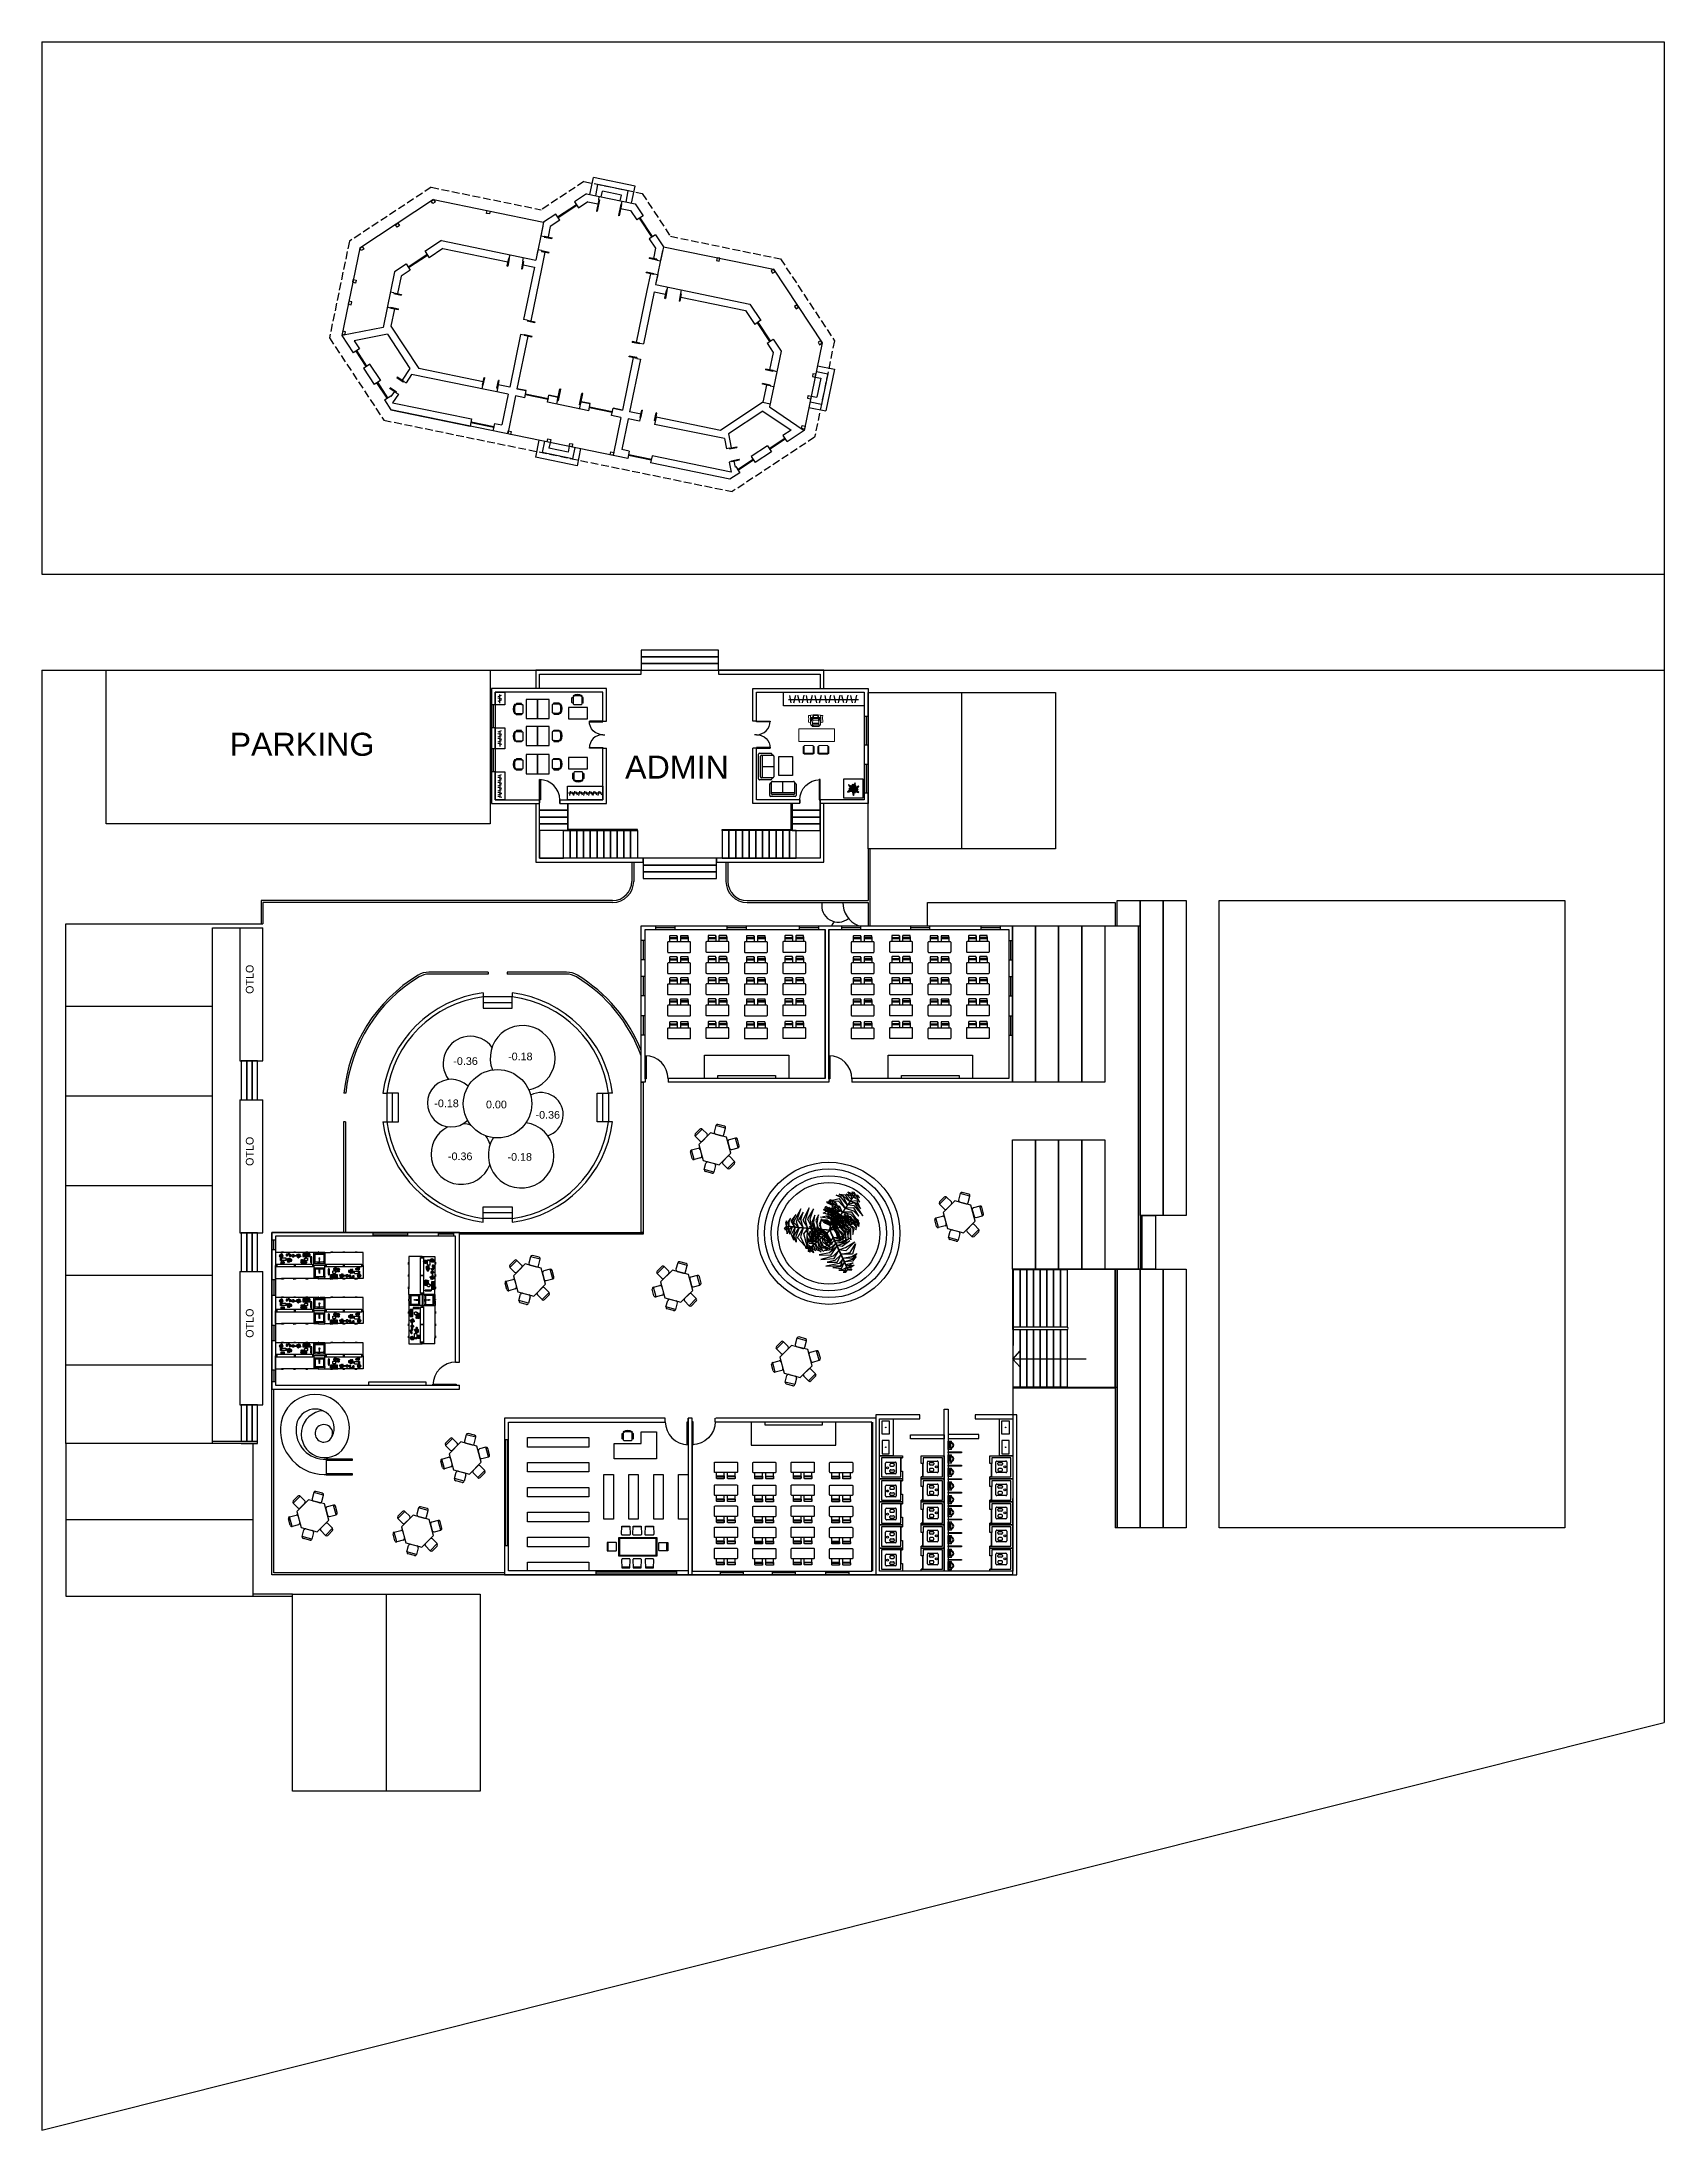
# Model space of a CAD drawing. Header units: metres. Extents: x 217 to 1422, y -179 to 129.
# Drawn here: x 1338 to 1422.5, y 19.9 to 128.7 of the extents above; entities that cross this region are included whole.
import ezdxf

# ---------------------------------------------------------------- set-up
doc = ezdxf.new("R2010")
doc.units = ezdxf.units.M
doc.header["$LTSCALE"] = 0.5
doc.header["$MEASUREMENT"] = 0
doc.linetypes.add('BANKLINE1', pattern=[5.5, 4, -1.5])
for name, color, linetype in [('+1', 255, 'Continuous'), ('COLUMN', 5, 'Continuous'), ('D &W', 26, 'Continuous')]:
    doc.layers.add(name, color=color, linetype=linetype)
doc.styles.get("Standard").update_dxf_attribs({"font": 'arial.ttf'})

# ---------------------------------------------------------------- blocks, each defined once
blk = doc.blocks.new('*U20')
at = {"transparency": 33554687}
for p, q in [((-40, 0), (-40, 6)), ((0, 0), (0, 6))]:
    blk.add_line(p, q, dxfattribs=at)
blk.add_lwpolyline([(0, 0), (-40, 0), (-40, 1.75), (0, 1.75)], close=True, dxfattribs=at)
blk = doc.blocks.new('xixom3')
for p, q in [((-360, 56), (-360, 608)), ((-304, 665), (304, 665)), ((304, 0), (-304, 0)), ((-273, 179), (-273, 343)), ((-216, 399), (-163, 399)), ((-163, 122), (-216, 122)), ((-107, 343), (-107, 179)), ((107, 343), (107, 179)), ((216, 399), (163, 399)), ((163, 122), (216, 122)), ((273, 179), (273, 343)), ((360, 608), (360, 56))]:
    blk.add_line(p, q)
blk.add_circle((0, 553), 60.6)
for centre, start, end in [((-304, 608), 90, 180), ((-304, 56), 180, 270), ((-216, 343), 90, 180), ((-216, 179), 180, 270), ((-163, 343), 0, 90), ((-163, 179), 270, 0), ((163, 343), 90, 180), ((163, 179), 180, 270), ((216, 343), 0, 90), ((216, 179), 270, 0), ((304, 608), 0, 90), ((304, 56), 270, 0)]:
    blk.add_arc(centre, 56.4, start, end)
blk = doc.blocks.new('mb-tieunam2')
for p, q in [((-225, 0), (225, 0)), ((-225, -175), (-225, 0)), ((96.25, 0), (166.25, 0)), ((225, 0), (225, -175)), ((-225, -175), (-175, -175)), ((-175, -175), (-150, -150)), ((-150, -150), (150, -150)), ((-24.5, -66.2525), (-122.5, -66.2525)), ((-122.5, -83.75), (-24.5, -83.75)), ((19.325, -57.5), (113.75, -57.5)), ((113.75, -92.5), (19.6, -92.5)), ((105, -8.75), (157.5, -8.75)), ((105, -40), (105, -48.75)), ((157.5, -40), (105, -40)), ((105, -48.75), (157.5, -48.75)), ((105, -101.25), (105, -110.0025)), ((157.5, -101.25), (105, -101.25)), ((105, -110.0025), (157.5, -110.0025)), ((113.75, -8.75), (113.75, -40)), ((113.75, -48.75), (113.75, -101.25)), ((148.75, -40), (148.75, -8.75)), ((148.75, -101.25), (148.75, -48.75)), ((150, -150), (175, -175)), ((157.5, -48.75), (157.5, -40)), ((157.5, -110.0025), (157.5, -101.25)), ((175, -175), (225, -175))]:
    blk.add_line(p, q)
blk.add_circle((0, -75), 26.25)
for centre, radius, start, end in [((105.375, 0.385), 9.1422, 182.4084, 267.5916), ((157.125, 0.385), 9.1422, 272.4084, 357.5916), ((0, -150), 150, 180, 0), ((-122.5, -75), 8.75, 90, 270), ((0, -150), 112.5, 180, 0), ((0, -75), 43.75, 22.85047, 168.577), ((0, -75), 43.75, 191.8763, 336.5863)]:
    blk.add_arc(centre, radius, start, end)
blk = doc.blocks.new('WC')
at = {"transparency": 33554687}
for points in [[(365.92, 44.49), (365.92, 46.46), (373.85, 46.46), (373.85, 39.52), (365.92, 39.52), (365.92, 41.62), (365.72, 41.62), (365.72, 39.32), (374.05, 39.32), (374.05, 46.66), (365.72, 46.66), (365.72, 44.49)], [(365.92, 46.46), (367.85, 46.46), (367.85, 45.76), (365.92, 45.76)], [(366.02, 46.26), (366.72, 46.26), (366.72, 45.89), (366.02, 45.89)], [(367.74, 46.26), (367.05, 46.26), (367.05, 45.89), (367.74, 45.89)], [(368.95, 45.36), (368.95, 46.36), (367.95, 46.36), (367.95, 45.36), (368.25, 45.36), (368.25, 45.26), (367.85, 45.26), (367.85, 46.46), (369.05, 46.46), (369.05, 45.26), (368.95, 45.26)], [(370.15, 45.36), (370.15, 46.36), (369.15, 46.36), (369.15, 45.36), (369.45, 45.36), (369.45, 45.26), (369.05, 45.26), (369.05, 46.46), (370.25, 46.46), (370.25, 45.26), (370.15, 45.26)], [(371.35, 45.36), (371.35, 46.36), (370.35, 46.36), (370.35, 45.36), (370.65, 45.36), (370.65, 45.26), (370.25, 45.26), (370.25, 46.46), (371.45, 46.46), (371.45, 45.26), (371.35, 45.26)], [(372.55, 45.36), (372.55, 46.36), (371.55, 46.36), (371.55, 45.36), (371.85, 45.36), (371.85, 45.26), (371.45, 45.26), (371.45, 46.46), (372.65, 46.46), (372.65, 45.26), (372.55, 45.26)], [(373.75, 45.36), (373.75, 46.36), (372.75, 46.36), (372.75, 45.36), (373.05, 45.36), (373.05, 45.26), (372.65, 45.26), (372.65, 46.46), (373.85, 46.46), (373.85, 45.26), (373.75, 45.26)], [(366.74, 43.09), (366.94, 43.09), (366.94, 44.69), (366.74, 44.69)], [(367.69, 43.09), (367.64, 43.09), (367.64, 43.79), (367.69, 43.79)], [(368.39, 43.09), (368.34, 43.09), (368.34, 43.79), (368.39, 43.79)], [(369.09, 43.09), (369.04, 43.09), (369.04, 43.79), (369.09, 43.79)], [(369.79, 43.09), (369.74, 43.09), (369.74, 43.79), (369.79, 43.79)], [(370.49, 43.09), (370.44, 43.09), (370.44, 43.79), (370.49, 43.79)], [(371.19, 43.09), (371.14, 43.09), (371.14, 43.79), (371.19, 43.79)], [(371.89, 43.09), (371.84, 43.09), (371.84, 43.79), (371.89, 43.79)], [(372.59, 43.09), (372.54, 43.09), (372.54, 43.79), (372.59, 43.79)], [(373.29, 43.09), (373.24, 43.09), (373.24, 43.79), (373.29, 43.79)], [(365.42, 43.09), (373.85, 43.09), (373.85, 42.89), (365.42, 42.89)], [(366.75, 42.89), (366.96, 42.89), (366.96, 41.13), (366.75, 41.13)], [(368.95, 41.79), (368.95, 42.79), (367.95, 42.79), (367.95, 41.79), (368.25, 41.79), (368.25, 41.69), (367.85, 41.69), (367.85, 42.89), (369.05, 42.89), (369.05, 41.69), (368.95, 41.69)], [(370.15, 41.79), (370.15, 42.79), (369.15, 42.79), (369.15, 41.79), (369.45, 41.79), (369.45, 41.69), (369.05, 41.69), (369.05, 42.89), (370.25, 42.89), (370.25, 41.69), (370.15, 41.69)], [(371.35, 41.79), (371.35, 42.79), (370.35, 42.79), (370.35, 41.79), (370.65, 41.79), (370.65, 41.69), (370.25, 41.69), (370.25, 42.89), (371.45, 42.89), (371.45, 41.69), (371.35, 41.69)], [(372.55, 41.79), (372.55, 42.79), (371.55, 42.79), (371.55, 41.79), (371.85, 41.79), (371.85, 41.69), (371.45, 41.69), (371.45, 42.89), (372.65, 42.89), (372.65, 41.69), (372.55, 41.69)], [(373.75, 41.79), (373.75, 42.79), (372.75, 42.79), (372.75, 41.79), (373.05, 41.79), (373.05, 41.69), (372.65, 41.69), (372.65, 42.89), (373.85, 42.89), (373.85, 41.69), (373.75, 41.69)], [(367.95, 40.62), (367.95, 39.62), (368.95, 39.62), (368.95, 40.62), (368.65, 40.62), (368.65, 40.72), (369.05, 40.72), (369.05, 39.52), (367.85, 39.52), (367.85, 40.72), (367.95, 40.72)], [(369.15, 40.62), (369.15, 39.62), (370.15, 39.62), (370.15, 40.62), (369.85, 40.62), (369.85, 40.72), (370.25, 40.72), (370.25, 39.52), (369.05, 39.52), (369.05, 40.72), (369.15, 40.72)], [(370.35, 40.62), (370.35, 39.62), (371.35, 39.62), (371.35, 40.62), (371.05, 40.62), (371.05, 40.72), (371.45, 40.72), (371.45, 39.52), (370.25, 39.52), (370.25, 40.72), (370.35, 40.72)], [(371.55, 40.62), (371.55, 39.62), (372.55, 39.62), (372.55, 40.62), (372.25, 40.62), (372.25, 40.72), (372.65, 40.72), (372.65, 39.52), (371.45, 39.52), (371.45, 40.72), (371.55, 40.72)], [(372.75, 40.62), (372.75, 39.62), (373.75, 39.62), (373.75, 40.62), (373.45, 40.62), (373.45, 40.72), (373.85, 40.72), (373.85, 39.52), (372.65, 39.52), (372.65, 40.72), (372.75, 40.72)], [(365.92, 40.22), (367.85, 40.22), (367.85, 39.52), (365.92, 39.52)], [(366.02, 40.02), (366.72, 40.02), (366.72, 39.65), (366.02, 39.65)], [(367.74, 40.02), (367.05, 40.02), (367.05, 39.65), (367.74, 39.65)]]:
    blk.add_lwpolyline(points, close=True, dxfattribs=at)
for centre in [(366.37, 46.08), (367.4, 46.08), (366.37, 39.84), (367.4, 39.84)]:
    blk.add_circle(centre, 0.0158, dxfattribs=at)
for name, p, xscale, yscale, zscale in [('xixom3', (368.42, 45.58), 0.0008390603702762252, 0.0008390603702762252, 0.0008390603702762252), ('xixom3', (369.62, 45.58), 0.0008390603702762252, 0.0008390603702762252, 0.0008390603702762252), ('xixom3', (370.82, 45.58), 0.0008390603702762252, 0.0008390603702762252, 0.0008390603702762252), ('xixom3', (372.02, 45.58), 0.0008390603702762252, 0.0008390603702762252, 0.0008390603702762252), ('xixom3', (373.22, 45.58), 0.0008390603702762252, 0.0008390603702762252, 0.0008390603702762252), ('xixom3', (368.42, 42.01), 0.0008390603702762252, 0.0008390603702762252, 0.0008390603702762252), ('xixom3', (369.62, 42.01), 0.0008390603702762252, 0.0008390603702762252, 0.0008390603702762252), ('xixom3', (370.82, 42.01), 0.0008390603702762252, 0.0008390603702762252, 0.0008390603702762252), ('xixom3', (372.02, 42.01), 0.0008390603702762252, 0.0008390603702762252, 0.0008390603702762252), ('xixom3', (373.22, 42.01), 0.0008390603702762252, 0.0008390603702762252, 0.0008390603702762252), ('*U20', (367.95, 40.61), -0.01749999999999975, 0.01749999999999975, 0.01749999999999975), ('*U20', (369.15, 40.61), -0.01749999999999975, 0.01749999999999975, 0.01749999999999975), ('*U20', (370.35, 40.61), -0.01749999999999975, 0.01749999999999975, 0.01749999999999975), ('*U20', (371.55, 40.61), -0.01749999999999975, 0.01749999999999975, 0.01749999999999975), ('*U20', (372.75, 40.61), -0.01749999999999975, 0.01749999999999975, 0.01749999999999975)]:
    blk.add_blockref(name, p, dxfattribs=dict(at, xscale=xscale, yscale=yscale, zscale=zscale))
at = {"transparency": 33554687, "rotation": 180}
for name, p, xscale, yscale, zscale in [('*U20', (368.95, 45.36), -0.01749999999999975, 0.01749999999999975, 0.01749999999999975), ('*U20', (370.15, 45.36), -0.01749999999999975, 0.01749999999999975, 0.01749999999999975), ('*U20', (371.35, 45.36), -0.01749999999999975, 0.01749999999999975, 0.01749999999999975), ('*U20', (372.55, 45.36), -0.01749999999999975, 0.01749999999999975, 0.01749999999999975), ('*U20', (373.75, 45.36), -0.01749999999999975, 0.01749999999999975, 0.01749999999999975), ('mb-tieunam2', (367.3, 43.09), 0.000966153071577638, 0.000966153071577638, 0.000966153071577638), ('mb-tieunam2', (368.01, 43.09), 0.000966153071577638, 0.000966153071577638, 0.000966153071577638), ('mb-tieunam2', (368.7, 43.09), 0.000966153071577638, 0.000966153071577638, 0.000966153071577638), ('mb-tieunam2', (369.42, 43.09), 0.000966153071577638, 0.000966153071577638, 0.000966153071577638), ('mb-tieunam2', (370.13, 43.09), 0.000966153071577638, 0.000966153071577638, 0.000966153071577638), ('mb-tieunam2', (370.8, 43.09), 0.000966153071577638, 0.000966153071577638, 0.000966153071577638), ('mb-tieunam2', (371.51, 43.09), 0.000966153071577638, 0.000966153071577638, 0.000966153071577638), ('mb-tieunam2', (372.22, 43.09), 0.000966153071577638, 0.000966153071577638, 0.000966153071577638), ('mb-tieunam2', (372.93, 43.09), 0.000966153071577638, 0.000966153071577638, 0.000966153071577638), ('mb-tieunam2', (373.57, 43.09), 0.000966153071577638, 0.000966153071577638, 0.000966153071577638), ('*U20', (368.95, 41.79), -0.01749999999999975, 0.01749999999999975, 0.01749999999999975), ('*U20', (370.15, 41.79), -0.01749999999999975, 0.01749999999999975, 0.01749999999999975), ('*U20', (371.35, 41.79), -0.01749999999999975, 0.01749999999999975, 0.01749999999999975), ('*U20', (372.55, 41.79), -0.01749999999999975, 0.01749999999999975, 0.01749999999999975), ('*U20', (373.75, 41.79), -0.01749999999999975, 0.01749999999999975, 0.01749999999999975), ('xixom3', (368.48, 40.39), 0.0008390603702762252, 0.0008390603702762252, 0.0008390603702762252), ('xixom3', (369.68, 40.39), 0.0008390603702762252, 0.0008390603702762252, 0.0008390603702762252), ('xixom3', (370.88, 40.39), 0.0008390603702762252, 0.0008390603702762252, 0.0008390603702762252), ('xixom3', (372.08, 40.39), 0.0008390603702762252, 0.0008390603702762252, 0.0008390603702762252), ('xixom3', (373.28, 40.39), 0.0008390603702762252, 0.0008390603702762252, 0.0008390603702762252)]:
    blk.add_blockref(name, p, dxfattribs=dict(at, xscale=xscale, yscale=yscale, zscale=zscale))
blk = doc.blocks.new('DADA')
at = {"layer": 'D &W'}
for p, q in [((3991.45, 3694.9), (3991.45, 3695.5)), ((3991.45, 3695.5), (3991.49, 3695.5)), ((3991.49, 3694.9), (3991.49, 3695.5)), ((3992.61, 3694.9), (3992.61, 3695.5)), ((3992.65, 3695.5), (3992.61, 3695.5)), ((3992.65, 3694.9), (3992.65, 3695.5)), ((3991.45, 3694.9), (3991.49, 3694.9)), ((3992.65, 3694.9), (3992.61, 3694.9))]:
    blk.add_line(p, q, dxfattribs=at)
blk = doc.blocks.new('SDAWDA')
at = {"layer": 'D &W'}
h = blk.add_hatch(color=0, dxfattribs=at)
h.dxf.hatch_style = 1
h.paths.add_polyline_path([(3989.8, 3694.9), (3989.76, 3694.9), (3989.76, 3694.86), (3989.8, 3694.86)])
h.paths.add_polyline_path([(3990.96, 3694.86), (3990.96, 3694.9), (3990.92, 3694.9), (3990.92, 3694.86)])
for p, q in [((3989.76, 3694.9), (3990.96, 3694.9)), ((3989.76, 3694.9), (3989.76, 3694.86)), ((3989.76, 3694.86), (3990.96, 3694.86)), ((3989.8, 3694.9), (3989.8, 3694.86)), ((3990.92, 3694.9), (3990.92, 3694.86)), ((3990.96, 3694.9), (3990.96, 3694.86))]:
    blk.add_line(p, q, dxfattribs=at)
blk = doc.blocks.new('ASDAW')
at = {"layer": 'D &W'}
for p, q in [((3995.81, 3694.88), (3995.81, 3695.28)), ((3995.81, 3695.28), (3995.85, 3695.28)), ((3995.85, 3694.88), (3995.81, 3694.88)), ((3995.85, 3694.88), (3995.85, 3695.28)), ((3996.57, 3694.88), (3996.57, 3695.28)), ((3996.61, 3695.28), (3996.57, 3695.28)), ((3996.61, 3694.88), (3996.57, 3694.88)), ((3996.61, 3694.88), (3996.61, 3695.28))]:
    blk.add_line(p, q, dxfattribs=at)
blk = doc.blocks.new('AAAAAA')
at = {"layer": 'D &W'}
for p, q in [((3982.29, 3694.88), (3982.29, 3695.28)), ((3982.29, 3695.28), (3982.33, 3695.28)), ((3982.29, 3694.88), (3982.33, 3694.88)), ((3982.33, 3694.88), (3982.33, 3695.28)), ((3982.95, 3694.88), (3982.95, 3695.28)), ((3982.99, 3695.28), (3982.95, 3695.28)), ((3982.95, 3694.88), (3982.99, 3694.88)), ((3982.99, 3694.88), (3982.99, 3695.28))]:
    blk.add_line(p, q, dxfattribs=at)
blk = doc.blocks.new('ASDA')
h = blk.add_hatch(color=0)
h.dxf.hatch_style = 1
h.paths.add_polyline_path([(3984.23, 3699.56), (3984.19, 3699.56), (3984.19, 3699.52), (3984.23, 3699.52)])
h.paths.add_polyline_path([(3985.35, 3699.52), (3985.35, 3699.56), (3985.31, 3699.56), (3985.31, 3699.52)])
at = {"layer": 'D &W'}
for p, q in [((3984.19, 3699.56), (3985.35, 3699.56)), ((3984.19, 3699.56), (3984.19, 3699.52)), ((3984.19, 3699.52), (3985.35, 3699.52)), ((3984.23, 3699.56), (3984.23, 3699.52)), ((3985.31, 3699.56), (3985.31, 3699.52)), ((3985.35, 3699.56), (3985.35, 3699.52))]:
    blk.add_line(p, q, dxfattribs=at)
blk = doc.blocks.new('12355')
at = {"layer": 'D &W'}
for p, q in [((3983.2, 3701.05), (3983.47, 3700.78)), ((3982.65, 3699.96), (3982.38, 3700.23))]:
    blk.add_line(p, q, dxfattribs=at)
at = {"layer": 'D &W', "rotation": 45}
blk.add_blockref('ASDA', (3781.24, -1733.13), dxfattribs=at)
blk = doc.blocks.new('AAAW')
at = {"layer": 'D &W'}
h = blk.add_hatch(color=256, dxfattribs=at)
h.dxf.hatch_style = 1
h.paths.add_polyline_path([(3980.77, 3695.33), (3980.74, 3695.3), (3980.77, 3695.28), (3980.79, 3695.3)])
h.paths.add_polyline_path([(3981.39, 3694.65), (3981.42, 3694.62), (3981.45, 3694.65), (3981.42, 3694.68)])
at = {"layer": 'COLUMN', "color": 1}
for p, q in [((3980.89, 3695.45), (3980.62, 3695.18)), ((3981.57, 3694.77), (3981.3, 3694.5))]:
    blk.add_line(p, q, dxfattribs=at)
at = {"layer": 'D &W'}
for p, q in [((3981.42, 3694.62), (3980.74, 3695.3)), ((3981.45, 3694.65), (3980.77, 3695.33)), ((3980.79, 3695.3), (3980.77, 3695.28)), ((3981.42, 3694.68), (3981.39, 3694.65)), ((3981.45, 3694.65), (3981.42, 3694.62))]:
    blk.add_line(p, q, dxfattribs=at)
blk = doc.blocks.new('*U14')
for p, q in [((-40, 0), (-40, 6)), ((0, 0), (0, 6))]:
    blk.add_line(p, q)
blk.add_lwpolyline([(0, 0), (0, -40), (-1.75, -40), (-1.75, 0)], close=True)
blk.add_arc((0, 0), 40, 180, 270)
blk = doc.blocks.new('MESA PARA LACTANTES')
for p, q in [((-0.15, 1.416), (-0.15, 1.216)), ((0.15, 1.416), (-0.15, 1.416)), ((0.1, 1.466), (-0.1, 1.466)), ((0.15, 1.216), (0.15, 1.416)), ((-0.585, 1.186), (-0.685, 1.013)), ((-0.517, 1.204), (-0.667, 0.945)), ((-0.667, 0.945), (-0.493, 0.845)), ((-0.343, 1.104), (-0.517, 1.204)), ((-0.25, 1.166), (-0.5, 0.733)), ((-0.5, 0.733), (-0.25, 0.3)), ((-0.425, 0.863), (-0.325, 1.036)), ((0.25, 1.166), (-0.25, 1.166)), ((-0.1, 1.166), (0.1, 1.166)), ((0.5, 0.733), (0.25, 1.166)), ((0.25, 0.3), (0.5, 0.733)), ((0.325, 1.036), (0.425, 0.863)), ((0.517, 1.204), (0.343, 1.104)), ((0.493, 0.845), (0.667, 0.945)), ((0.667, 0.945), (0.517, 1.204)), ((0.685, 1.013), (0.585, 1.186)), ((-0.585, 0.28), (-0.685, 0.453)), ((-0.667, 0.521), (-0.493, 0.621)), ((-0.517, 0.262), (-0.667, 0.521)), ((-0.343, 0.362), (-0.517, 0.262)), ((-0.425, 0.603), (-0.325, 0.43)), ((-0.25, 0.3), (0.25, 0.3)), ((-0.15, 0.05), (-0.15, 0.25)), ((0.15, 0.05), (-0.15, 0.05)), ((-0.1, 0.3), (0.1, 0.3)), ((0.1, 0), (-0.1, 0)), ((0.15, 0.25), (0.15, 0.05)), ((0.325, 0.43), (0.425, 0.603)), ((0.517, 0.262), (0.343, 0.362)), ((0.493, 0.621), (0.667, 0.521)), ((0.667, 0.521), (0.517, 0.262)), ((0.685, 0.453), (0.585, 0.28))]:
    blk.add_line(p, q)
for centre, start, end in [((-0.1, 1.416), 90, 180), ((0.1, 1.416), 0, 90), ((-0.642, 0.988), 150, 240), ((-0.542, 1.161), 60, 150), ((-0.468, 0.888), 240, 330), ((-0.468, 0.578), 30, 120), ((-0.368, 1.061), 330, 60), ((-0.1, 1.216), 180, 270), ((0.1, 1.216), 270, 0), ((0.368, 1.061), 120, 210), ((0.468, 0.888), 210, 300), ((0.468, 0.578), 60, 150), ((0.542, 1.161), 30, 120), ((0.642, 0.988), 300, 30), ((-0.642, 0.478), 120, 210), ((-0.542, 0.305), 210, 300), ((-0.368, 0.405), 300, 30), ((-0.1, 0.25), 90, 180), ((-0.1, 0.05), 180, 270), ((0.1, 0.25), 0, 90), ((0.1, 0.05), 270, 0), ((0.368, 0.405), 150, 240), ((0.542, 0.305), 240, 330), ((0.642, 0.478), 330, 60)]:
    blk.add_arc(centre, 0.05, start, end)
blk = doc.blocks.new('ghe 2')
blk.add_line((-466, 151), (-466, -151))
for points in [[(-434, 213, 0.8296079), (-466, 243, 0.3333333), (-466, -243, 0.8296079), (-434, -213)], [(-433, 213, 0.2907563), (-433, -213)], [(-433, -236, 0.1209444), (-405, -243), (-61, -243, 0.4142136), (0, -182), (0, 182, 0.4142136), (-61, 243), (-405, 243, 0.1209444), (-433, 236)], [(-121, 243, 1.3333333), (-121, 304), (-362, 304, 1), (-344, 243)], [(-121, -244, -1.3333333), (-121, -305), (-344, -305, -1.3333333), (-344, -244)]]:
    blk.add_lwpolyline(points, format="xyb")
blk = doc.blocks.new('ban6c 1000x2100')
for p, q in [((-459, 2644), (-509, 2694)), ((441, 2644), (491, 2694)), ((-459, 644), (-509, 594)), ((441, 644), (491, 594))]:
    blk.add_line(p, q)
for points in [[(-714, 2529), (-1162, 2514), (-1162, 2073), (-714, 2058, 0.4240071), (-662, 2108), (-662, 2479, 0.4240071)], [(236, 2863), (221, 3311), (-221, 3311), (-236, 2863, 0.4240071), (-186, 2811), (186, 2811, 0.4240071)], [(679, 2529), (1128, 2514), (1128, 2073), (679, 2058, -0.4240071), (628, 2108), (628, 2479, -0.4240071)], [(-714, 1920), (-1162, 1905), (-1162, 1463), (-714, 1448, 0.4240071), (-662, 1498), (-662, 1870, 0.4240071)], [(-714, 1248), (-1162, 1233), (-1162, 791), (-714, 776, 0.4240071), (-662, 826), (-662, 1198, 0.4240071)], [(679, 1920), (1128, 1905), (1128, 1463), (679, 1448, -0.4240071), (628, 1498), (628, 1870, -0.4240071)], [(679, 1248), (1128, 1233), (1128, 791), (679, 776, -0.4240071), (628, 826), (628, 1198, -0.4240071)], [(236, 448), (221, 0), (-221, 0), (-236, 448, -0.4240071), (-186, 500), (186, 500, -0.4240071)]]:
    blk.add_lwpolyline(points, format="xyb", close=True)
for points in [[(-1112, 2071), (-1112, 2516)], [(-222, 3261), (223, 3261)], [(1078, 2071), (1078, 2516)], [(-1112, 1462), (-1112, 1907)], [(-1112, 790), (-1112, 1235)], [(1078, 1462), (1078, 1907)], [(1078, 790), (1078, 1235)], [(-222, 50), (223, 50)]]:
    blk.add_lwpolyline(points)
for points in [[(-509, 594), (491, 594), (491, 2694), (-509, 2694)], [(-459, 644), (441, 644), (441, 2644), (-459, 2644)]]:
    blk.add_lwpolyline(points, close=True)
blk = doc.blocks.new('LIBRARY')
at = {"layer": '+1', "ltscale": 0.5, "transparency": 33554687}
for p, q in [((441.46, 80.9), (441.26, 80.9)), ((441.31, 80.9), (441.31, 75.37)), ((441.41, 80.9), (441.41, 75.37)), ((441.46, 75.37), (441.26, 75.37)), ((446, 74.07), (446, 73.87)), ((446, 74.02), (450.2, 74.02)), ((450.2, 74.07), (450.2, 73.87)), ((446, 73.92), (450.2, 73.92))]:
    blk.add_line(p, q, dxfattribs=at)
at = {"layer": '+1', "transparency": 33554687}
blk.add_lwpolyline([(450.82, 81.82), (450.82, 74.07), (441.46, 74.07), (441.46, 81.82), (449.62, 81.82), (449.62, 82.02), (441.26, 82.02), (441.26, 73.87), (451.02, 73.87), (451.02, 82.02), (450.82, 82.02)], close=True, dxfattribs=at)
at = {"layer": '+1', "ltscale": 0.5, "transparency": 33554687}
for points in [[(445.65, 81.02), (445.65, 80.52), (442.45, 80.52), (442.45, 81.02)], [(448.37, 81.31), (449.17, 81.31), (449.17, 79.9), (446.97, 79.9), (446.97, 80.7), (448.37, 80.7)], [(445.65, 79.72), (445.65, 79.22), (442.45, 79.22), (442.45, 79.72)], [(445.65, 78.42), (445.65, 77.92), (442.45, 77.92), (442.45, 78.42)], [(446.92, 76.77), (446.42, 76.77), (446.42, 79.09), (446.92, 79.09)], [(448.22, 76.77), (447.72, 76.77), (447.72, 79.09), (448.22, 79.09)], [(449.52, 76.77), (449.02, 76.77), (449.02, 79.09), (449.52, 79.09)], [(450.82, 76.77), (450.32, 76.77), (450.32, 79.09), (450.82, 79.09)], [(445.65, 77.12), (445.65, 76.62), (442.45, 76.62), (442.45, 77.12)], [(445.65, 75.82), (445.65, 75.32), (442.45, 75.32), (442.45, 75.82)], [(445.65, 74.52), (445.65, 74.07), (442.45, 74.07), (442.45, 74.52)]]:
    blk.add_lwpolyline(points, close=True, dxfattribs=at)
at = {"layer": '+1', "transparency": 33554687, "xscale": 0.02999999999999977, "yscale": 0.02999999999999977, "zscale": 0.02999999999999977}
blk.add_blockref('*U14', (450.82, 81.84), dxfattribs=at)
at = {"layer": '+1', "transparency": 33554687}
for name, p, xscale, yscale, zscale, rotation in [('ghe 2', (447.67, 80.86), 0.0009661835748791984, 0.0009661835748791984, 0.0009661835748791984, 270), ('ban6c 1000x2100', (449.76, 75.33), 0.0009523809523809511, 0.0009523809523809511, 0.0009523809523809511, 89.99999999999999)]:
    blk.add_blockref(name, p, dxfattribs=dict(at, xscale=xscale, yscale=yscale, zscale=zscale, rotation=rotation))
blk = doc.blocks.new('Chemistry Lab table pl')
at = {"layer": '+1', "transparency": 33554687}
for p, q in [((2.28, 4.1), (2.28, 4.77)), ((2.28, 4.77), (2.59, 4.77)), ((2.4, 4.63), (2.41, 4.67)), ((2.41, 4.58), (2.4, 4.63)), ((2.41, 4.67), (2.44, 4.7)), ((2.41, 4.63), (2.42, 4.66)), ((2.42, 4.59), (2.41, 4.63)), ((2.44, 4.55), (2.41, 4.58)), ((2.42, 4.66), (2.45, 4.69)), ((2.43, 4.65), (2.42, 4.63)), ((2.42, 4.63), (2.46, 4.64)), ((2.42, 4.63), (2.42, 4.63)), ((2.42, 4.63), (2.43, 4.61)), ((2.45, 4.56), (2.42, 4.59)), ((2.45, 4.69), (2.43, 4.67)), ((2.43, 4.67), (2.43, 4.65)), ((2.43, 4.61), (2.43, 4.6)), ((2.43, 4.6), (2.45, 4.58)), ((2.44, 4.7), (2.47, 4.71)), ((2.48, 4.54), (2.44, 4.55)), ((2.45, 4.69), (2.46, 4.7)), ((2.46, 4.7), (2.45, 4.69)), ((2.45, 4.58), (2.46, 4.57)), ((2.48, 4.55), (2.45, 4.56)), ((2.48, 4.7), (2.46, 4.7)), ((2.46, 4.7), (2.46, 4.7)), ((2.47, 4.64), (2.46, 4.64)), ((2.46, 4.64), (2.46, 4.63)), ((2.46, 4.64), (2.46, 4.63)), ((2.46, 4.64), (2.46, 4.64)), ((2.46, 4.63), (2.47, 4.62)), ((2.46, 4.57), (2.48, 4.56)), ((2.48, 4.52), (2.46, 4.52)), ((2.46, 4.39), (2.46, 4.52)), ((2.73, 4.39), (2.46, 4.39)), ((2.52, 4.74), (2.47, 4.72)), ((2.51, 4.74), (2.47, 4.72)), ((2.47, 4.72), (2.47, 4.71)), ((2.47, 4.71), (2.47, 4.72)), ((2.47, 4.72), (2.48, 4.71)), ((2.47, 4.71), (2.47, 4.71)), ((2.47, 4.71), (2.47, 4.71)), ((2.47, 4.71), (2.47, 4.71)), ((2.47, 4.71), (2.48, 4.71)), ((2.47, 4.71), (2.47, 4.71)), ((2.47, 4.71), (2.47, 4.71)), ((2.48, 4.66), (2.47, 4.66)), ((2.47, 4.66), (2.47, 4.65)), ((2.47, 4.65), (2.48, 4.65)), ((2.47, 4.64), (2.47, 4.65)), ((2.48, 4.65), (2.47, 4.65)), ((2.47, 4.65), (2.47, 4.64)), ((2.47, 4.65), (2.47, 4.64)), ((2.47, 4.64), (2.47, 4.63)), ((2.47, 4.64), (2.47, 4.63)), ((2.47, 4.63), (2.47, 4.64)), ((2.47, 4.63), (2.47, 4.62)), ((2.47, 4.63), (2.47, 4.63)), ((2.47, 4.63), (2.47, 4.62)), ((2.47, 4.62), (2.48, 4.61)), ((2.47, 4.62), (2.47, 4.62)), ((2.47, 4.62), (2.48, 4.61)), ((2.47, 4.62), (2.47, 4.62)), ((2.47, 4.62), (2.47, 4.61)), ((2.47, 4.61), (2.48, 4.6)), ((2.47, 4.43), (2.47, 4.47)), ((2.48, 4.47), (2.47, 4.47)), ((2.49, 4.43), (2.47, 4.43)), ((2.48, 4.72), (2.5, 4.71)), ((2.48, 4.71), (2.48, 4.72)), ((2.5, 4.71), (2.48, 4.7)), ((2.49, 4.67), (2.48, 4.66)), ((2.48, 4.66), (2.48, 4.65)), ((2.49, 4.66), (2.48, 4.66)), ((2.48, 4.66), (2.48, 4.65)), ((2.49, 4.66), (2.48, 4.66)), ((2.48, 4.61), (2.49, 4.6)), ((2.49, 4.61), (2.48, 4.61)), ((2.48, 4.61), (2.48, 4.61)), ((2.48, 4.61), (2.48, 4.61)), ((2.48, 4.6), (2.49, 4.6)), ((2.48, 4.56), (2.5, 4.56)), ((2.48, 4.55), (2.48, 4.55)), ((2.49, 4.55), (2.48, 4.55)), ((2.48, 4.54), (2.48, 4.55)), ((2.48, 4.54), (2.48, 4.54)), ((2.48, 4.54), (2.48, 4.52)), ((2.48, 4.52), (2.48, 4.47)), ((2.5, 4.47), (2.48, 4.47)), ((2.48, 4.46), (2.48, 4.45)), ((2.48, 4.46), (2.48, 4.46)), ((2.48, 4.46), (2.48, 4.46)), ((2.48, 4.46), (2.48, 4.46)), ((2.48, 4.46), (2.48, 4.45)), ((2.48, 4.46), (2.48, 4.46)), ((2.49, 4.46), (2.48, 4.46)), ((2.48, 4.45), (2.48, 4.45)), ((2.48, 4.45), (2.49, 4.45)), ((2.48, 4.45), (2.48, 4.45)), ((2.48, 4.45), (2.48, 4.45)), ((2.48, 4.45), (2.48, 4.45)), ((2.48, 4.45), (2.48, 4.43)), ((2.48, 4.45), (2.48, 4.45)), ((2.48, 4.43), (2.49, 4.43)), ((2.48, 4.42), (2.48, 4.42)), ((2.48, 4.41), (2.48, 4.42)), ((2.48, 4.42), (2.49, 4.42)), ((2.48, 4.41), (2.48, 4.41)), ((2.49, 4.41), (2.48, 4.41)), ((2.48, 4.41), (2.48, 4.41)), ((2.48, 4.41), (2.48, 4.41)), ((2.48, 4.41), (2.48, 4.41)), ((2.5, 4.67), (2.49, 4.67)), ((2.49, 4.66), (2.5, 4.66)), ((2.5, 4.66), (2.49, 4.66)), ((2.5, 4.64), (2.49, 4.64)), ((2.5, 4.63), (2.49, 4.63)), ((2.49, 4.64), (2.49, 4.63)), ((2.49, 4.63), (2.49, 4.63)), ((2.49, 4.63), (2.5, 4.63)), ((2.49, 4.63), (2.49, 4.63)), ((2.49, 4.63), (2.49, 4.63)), ((2.49, 4.63), (2.49, 4.63)), ((2.5, 4.63), (2.49, 4.63)), ((2.5, 4.61), (2.49, 4.61)), ((2.49, 4.6), (2.5, 4.6)), ((2.49, 4.6), (2.5, 4.6)), ((2.53, 4.56), (2.49, 4.55)), ((2.53, 4.55), (2.49, 4.54)), ((2.49, 4.55), (2.49, 4.55)), ((2.49, 4.55), (2.49, 4.54)), ((2.49, 4.54), (2.49, 4.54)), ((2.49, 4.54), (2.5, 4.52)), ((2.49, 4.47), (2.5, 4.46)), ((2.49, 4.47), (2.49, 4.46)), ((2.49, 4.46), (2.49, 4.46)), ((2.49, 4.46), (2.49, 4.46)), ((2.49, 4.46), (2.49, 4.46)), ((2.49, 4.46), (2.49, 4.46)), ((2.5, 4.46), (2.49, 4.46)), ((2.49, 4.45), (2.5, 4.45)), ((2.49, 4.45), (2.49, 4.45)), ((2.49, 4.45), (2.49, 4.45)), ((2.49, 4.45), (2.49, 4.43)), ((2.49, 4.45), (2.49, 4.43)), ((2.49, 4.45), (2.49, 4.45)), ((2.49, 4.45), (2.49, 4.45)), ((2.49, 4.45), (2.49, 4.45)), ((2.49, 4.43), (2.49, 4.42)), ((2.49, 4.43), (2.49, 4.42)), ((2.49, 4.43), (2.49, 4.43)), ((2.49, 4.43), (2.5, 4.43)), ((2.51, 4.43), (2.49, 4.43)), ((2.49, 4.43), (2.49, 4.43)), ((2.49, 4.42), (2.49, 4.42)), ((2.49, 4.42), (2.5, 4.42)), ((2.49, 4.42), (2.49, 4.42)), ((2.49, 4.42), (2.49, 4.42)), ((2.49, 4.42), (2.49, 4.42)), ((2.49, 4.42), (2.49, 4.42)), ((2.49, 4.42), (2.49, 4.42)), ((2.49, 4.42), (2.49, 4.42)), ((2.5, 4.41), (2.49, 4.41)), ((2.49, 4.41), (2.49, 4.41)), ((2.49, 4.41), (2.49, 4.41)), ((2.49, 4.41), (2.49, 4.41)), ((2.49, 4.41), (2.49, 4.41)), ((2.49, 4.41), (2.49, 4.41)), ((2.5, 4.71), (2.51, 4.72)), ((2.52, 4.7), (2.5, 4.71)), ((2.5, 4.71), (2.51, 4.71)), ((2.51, 4.67), (2.5, 4.67)), ((2.5, 4.66), (2.51, 4.66)), ((2.51, 4.66), (2.5, 4.66)), ((2.5, 4.63), (2.5, 4.64)), ((2.5, 4.64), (2.5, 4.64)), ((2.5, 4.63), (2.5, 4.63)), ((2.5, 4.64), (2.5, 4.63)), ((2.5, 4.64), (2.5, 4.64)), ((2.5, 4.64), (2.5, 4.64)), ((2.5, 4.64), (2.5, 4.64)), ((2.5, 4.64), (2.5, 4.64)), ((2.5, 4.64), (2.5, 4.64)), ((2.5, 4.64), (2.5, 4.63)), ((2.5, 4.63), (2.5, 4.63)), ((2.5, 4.63), (2.5, 4.63)), ((2.5, 4.63), (2.5, 4.63)), ((2.5, 4.63), (2.5, 4.63)), ((2.5, 4.63), (2.5, 4.63)), ((2.5, 4.63), (2.5, 4.63)), ((2.5, 4.63), (2.5, 4.63)), ((2.5, 4.63), (2.5, 4.63)), ((2.5, 4.63), (2.5, 4.63)), ((2.5, 4.63), (2.5, 4.63)), ((2.5, 4.63), (2.5, 4.63)), ((2.51, 4.61), (2.5, 4.61)), ((2.5, 4.6), (2.51, 4.6)), ((2.5, 4.6), (2.51, 4.6)), ((2.5, 4.56), (2.52, 4.56)), ((2.5, 4.52), (2.5, 4.47)), ((2.73, 4.52), (2.5, 4.52)), ((2.51, 4.47), (2.5, 4.47)), ((2.5, 4.46), (2.5, 4.46)), ((2.5, 4.46), (2.5, 4.46)), ((2.5, 4.45), (2.5, 4.46)), ((2.5, 4.46), (2.51, 4.46)), ((2.5, 4.45), (2.5, 4.45)), ((2.5, 4.45), (2.5, 4.45)), ((2.5, 4.45), (2.5, 4.45)), ((2.51, 4.44), (2.5, 4.44)), ((2.5, 4.43), (2.5, 4.44)), ((2.5, 4.42), (2.5, 4.42)), ((2.5, 4.42), (2.5, 4.41)), ((2.5, 4.41), (2.5, 4.41)), ((2.5, 4.41), (2.5, 4.41)), ((2.51, 4.72), (2.51, 4.74)), ((2.51, 4.71), (2.52, 4.72)), ((2.51, 4.71), (2.52, 4.71)), ((2.51, 4.66), (2.51, 4.67)), ((2.52, 4.65), (2.51, 4.66)), ((2.51, 4.66), (2.51, 4.66)), ((2.51, 4.66), (2.51, 4.66)), ((2.52, 4.66), (2.51, 4.66)), ((2.52, 4.65), (2.51, 4.66)), ((2.52, 4.61), (2.51, 4.61)), ((2.51, 4.61), (2.52, 4.61)), ((2.51, 4.6), (2.52, 4.61)), ((2.51, 4.61), (2.51, 4.61)), ((2.51, 4.61), (2.51, 4.61)), ((2.51, 4.6), (2.51, 4.61)), ((2.51, 4.6), (2.51, 4.6)), ((2.51, 4.47), (2.51, 4.46)), ((2.51, 4.44), (2.51, 4.43)), ((2.56, 4.72), (2.52, 4.74)), ((2.52, 4.72), (2.52, 4.74)), ((2.52, 4.74), (2.52, 4.72)), ((2.56, 4.72), (2.52, 4.74)), ((2.54, 4.7), (2.52, 4.72)), ((2.52, 4.72), (2.54, 4.7)), ((2.52, 4.71), (2.52, 4.71)), ((2.53, 4.71), (2.52, 4.71)), ((2.52, 4.71), (2.52, 4.71)), ((2.52, 4.71), (2.53, 4.71)), ((2.54, 4.7), (2.52, 4.7)), ((2.53, 4.65), (2.52, 4.66)), ((2.52, 4.65), (2.52, 4.65)), ((2.52, 4.65), (2.52, 4.64)), ((2.53, 4.64), (2.52, 4.65)), ((2.52, 4.65), (2.52, 4.65)), ((2.53, 4.63), (2.52, 4.64)), ((2.52, 4.62), (2.52, 4.63)), ((2.53, 4.63), (2.52, 4.63)), ((2.52, 4.62), (2.52, 4.61)), ((2.52, 4.61), (2.53, 4.62)), ((2.52, 4.62), (2.53, 4.62)), ((2.52, 4.61), (2.52, 4.62)), ((2.52, 4.56), (2.53, 4.57)), ((2.53, 4.7), (2.53, 4.7)), ((2.53, 4.71), (2.53, 4.7)), ((2.53, 4.7), (2.53, 4.7)), ((2.53, 4.7), (2.53, 4.7)), ((2.53, 4.7), (2.53, 4.7)), ((2.53, 4.7), (2.54, 4.69)), ((2.53, 4.7), (2.53, 4.7)), ((2.53, 4.64), (2.53, 4.65)), ((2.53, 4.63), (2.53, 4.64)), ((2.53, 4.63), (2.53, 4.64)), ((2.53, 4.62), (2.53, 4.63)), ((2.53, 4.62), (2.53, 4.63)), ((2.53, 4.62), (2.53, 4.62)), ((2.56, 4.59), (2.53, 4.55)), ((2.53, 4.57), (2.53, 4.56)), ((2.53, 4.57), (2.54, 4.57)), ((2.56, 4.72), (2.54, 4.7)), ((2.54, 4.7), (2.56, 4.72)), ((2.56, 4.71), (2.54, 4.7)), ((2.54, 4.69), (2.54, 4.7)), ((2.54, 4.7), (2.54, 4.69)), ((2.54, 4.69), (2.54, 4.7)), ((2.54, 4.69), (2.54, 4.69)), ((2.55, 4.69), (2.54, 4.69)), ((2.54, 4.69), (2.54, 4.69)), ((2.54, 4.57), (2.55, 4.58)), ((2.56, 4.68), (2.55, 4.69)), ((2.55, 4.58), (2.56, 4.6)), ((2.56, 4.67), (2.56, 4.72)), ((2.56, 4.67), (2.56, 4.71)), ((2.56, 4.68), (2.56, 4.67)), ((2.56, 4.67), (2.56, 4.68)), ((2.56, 4.67), (2.56, 4.67)), ((2.56, 4.67), (2.56, 4.67)), ((2.57, 4.65), (2.56, 4.67)), ((2.56, 4.67), (2.56, 4.67)), ((2.57, 4.63), (2.56, 4.59)), ((2.56, 4.6), (2.57, 4.61)), ((2.57, 4.64), (2.57, 4.65)), ((2.57, 4.64), (2.57, 4.63)), ((2.57, 4.63), (2.57, 4.64)), ((2.57, 4.61), (2.57, 4.63)), ((2.59, 4.8), (2.59, 4.8)), ((2.59, 4.79), (2.59, 4.8)), ((2.59, 4.8), (2.6, 4.8)), ((2.59, 4.8), (2.59, 4.8)), ((2.59, 4.77), (2.59, 4.79)), ((2.59, 4.79), (2.59, 4.79)), ((2.59, 4.79), (2.6, 4.79)), ((2.59, 4.79), (2.59, 4.79)), ((2.59, 4.77), (2.59, 4.79)), ((2.59, 4.77), (2.59, 4.77)), ((2.59, 4.77), (2.7, 4.77)), ((2.69, 4.79), (2.6, 4.79)), ((2.6, 4.79), (2.6, 4.79)), ((2.6, 4.79), (2.6, 4.79)), ((2.6, 4.8), (2.6, 4.8)), ((2.6, 4.8), (2.69, 4.8)), ((2.6, 4.79), (2.6, 4.79)), ((2.6, 4.79), (2.6, 4.79)), ((2.6, 4.79), (2.6, 4.79)), ((2.69, 4.79), (2.69, 4.79)), ((2.69, 4.79), (2.69, 4.79)), ((2.7, 4.8), (2.69, 4.8)), ((2.69, 4.8), (2.69, 4.8)), ((2.69, 4.79), (2.69, 4.79)), ((2.7, 4.79), (2.69, 4.79)), ((2.69, 4.79), (2.69, 4.79)), ((2.7, 4.8), (2.7, 4.8)), ((2.7, 4.79), (2.7, 4.8)), ((2.7, 4.8), (2.7, 4.8)), ((2.7, 4.77), (2.7, 4.79)), ((2.7, 4.79), (2.7, 4.79)), ((2.7, 4.79), (2.7, 4.79)), ((2.7, 4.79), (2.7, 4.79)), ((2.7, 4.77), (2.7, 4.79)), ((2.7, 4.77), (3.22, 4.77)), ((2.7, 4.77), (2.7, 4.77)), ((2.73, 4.52), (2.73, 4.39)), ((2.75, 4.71), (2.74, 4.7)), ((2.74, 4.7), (2.74, 4.69)), ((2.74, 4.69), (2.74, 4.67)), ((2.74, 4.67), (2.74, 4.66)), ((2.74, 4.66), (2.74, 4.65)), ((2.74, 4.65), (2.75, 4.64)), ((2.76, 4.71), (2.75, 4.71)), ((2.75, 4.64), (2.76, 4.63)), ((2.77, 4.72), (2.76, 4.71)), ((2.77, 4.68), (2.76, 4.68)), ((2.77, 4.68), (2.76, 4.68)), ((2.76, 4.68), (2.76, 4.67)), ((2.76, 4.68), (2.76, 4.67)), ((2.76, 4.67), (2.76, 4.67)), ((2.76, 4.67), (2.76, 4.67)), ((2.76, 4.67), (2.77, 4.66)), ((2.76, 4.67), (2.77, 4.66)), ((2.76, 4.63), (2.77, 4.63)), ((2.78, 4.72), (2.77, 4.72)), ((2.78, 4.69), (2.77, 4.68)), ((2.77, 4.69), (2.77, 4.69)), ((2.77, 4.69), (2.77, 4.69)), ((2.77, 4.69), (2.77, 4.69)), ((2.77, 4.69), (2.77, 4.68)), ((2.77, 4.69), (2.77, 4.68)), ((2.77, 4.69), (2.77, 4.68)), ((2.78, 4.69), (2.77, 4.69)), ((2.78, 4.69), (2.77, 4.69)), ((2.78, 4.69), (2.77, 4.69)), ((2.77, 4.68), (2.77, 4.68)), ((2.77, 4.68), (2.77, 4.68)), ((2.77, 4.68), (2.77, 4.68)), ((2.77, 4.68), (2.77, 4.67)), ((2.77, 4.68), (2.77, 4.67)), ((2.77, 4.67), (2.77, 4.67)), ((2.77, 4.67), (2.77, 4.67)), ((2.77, 4.67), (2.77, 4.67)), ((2.77, 4.67), (2.77, 4.66)), ((2.77, 4.67), (2.77, 4.66)), ((2.77, 4.66), (2.77, 4.66)), ((2.77, 4.66), (2.77, 4.66)), ((2.77, 4.66), (2.77, 4.66)), ((2.77, 4.66), (2.78, 4.66)), ((2.77, 4.66), (2.77, 4.66)), ((2.77, 4.66), (2.77, 4.66)), ((2.77, 4.66), (2.77, 4.66)), ((2.77, 4.66), (2.78, 4.66)), ((2.77, 4.66), (2.78, 4.65)), ((2.77, 4.66), (2.78, 4.65)), ((2.77, 4.63), (2.78, 4.63)), ((2.8, 4.72), (2.78, 4.72)), ((2.79, 4.69), (2.78, 4.69)), ((2.79, 4.69), (2.78, 4.69)), ((2.79, 4.69), (2.78, 4.69)), ((2.79, 4.69), (2.78, 4.69)), ((2.78, 4.69), (2.78, 4.69)), ((2.78, 4.69), (2.78, 4.69)), ((2.78, 4.69), (2.78, 4.69)), ((2.78, 4.69), (2.78, 4.69)), ((2.78, 4.69), (2.78, 4.69)), ((2.78, 4.66), (2.79, 4.66)), ((2.78, 4.66), (2.79, 4.66)), ((2.78, 4.66), (2.78, 4.66)), ((2.78, 4.66), (2.78, 4.66)), ((2.78, 4.66), (2.78, 4.66)), ((2.78, 4.65), (2.79, 4.65)), ((2.78, 4.65), (2.79, 4.65)), ((2.78, 4.65), (2.78, 4.65)), ((2.78, 4.65), (2.78, 4.65)), ((2.78, 4.63), (2.8, 4.63)), ((2.79, 4.46), (2.78, 4.45)), ((2.78, 4.45), (2.78, 4.44)), ((2.78, 4.44), (2.78, 4.43)), ((2.78, 4.43), (2.78, 4.41)), ((2.78, 4.41), (2.78, 4.4)), ((2.78, 4.4), (2.79, 4.39)), ((2.79, 4.68), (2.79, 4.69)), ((2.8, 4.69), (2.79, 4.69)), ((2.8, 4.69), (2.79, 4.69)), ((2.8, 4.69), (2.79, 4.69)), ((2.79, 4.69), (2.79, 4.69)), ((2.79, 4.69), (2.79, 4.69)), ((2.79, 4.69), (2.79, 4.69)), ((2.79, 4.69), (2.79, 4.69)), ((2.8, 4.68), (2.79, 4.68)), ((2.79, 4.66), (2.8, 4.67)), ((2.79, 4.66), (2.8, 4.66)), ((2.79, 4.66), (2.8, 4.66)), ((2.79, 4.66), (2.8, 4.66)), ((2.79, 4.66), (2.79, 4.66)), ((2.79, 4.66), (2.79, 4.66)), ((2.79, 4.65), (2.79, 4.66)), ((2.79, 4.66), (2.79, 4.66)), ((2.79, 4.65), (2.79, 4.66)), ((2.8, 4.47), (2.79, 4.46)), ((2.79, 4.39), (2.8, 4.39)), ((2.81, 4.71), (2.8, 4.72)), ((2.8, 4.68), (2.8, 4.69)), ((2.8, 4.68), (2.8, 4.69)), ((2.8, 4.68), (2.8, 4.69)), ((2.8, 4.67), (2.8, 4.68)), ((2.8, 4.67), (2.8, 4.68)), ((2.8, 4.67), (2.8, 4.68)), ((2.8, 4.67), (2.8, 4.68)), ((2.8, 4.68), (2.8, 4.68)), ((2.8, 4.68), (2.8, 4.68)), ((2.8, 4.68), (2.8, 4.68)), ((2.8, 4.68), (2.8, 4.68)), ((2.8, 4.66), (2.8, 4.67)), ((2.8, 4.66), (2.8, 4.67)), ((2.8, 4.67), (2.8, 4.67)), ((2.8, 4.66), (2.8, 4.67)), ((2.8, 4.67), (2.8, 4.67)), ((2.8, 4.67), (2.8, 4.67)), ((2.8, 4.67), (2.8, 4.67)), ((2.8, 4.67), (2.8, 4.67)), ((2.8, 4.66), (2.8, 4.66)), ((2.8, 4.66), (2.8, 4.66)), ((2.8, 4.66), (2.8, 4.66)), ((2.8, 4.63), (2.81, 4.63)), ((2.81, 4.47), (2.8, 4.47)), ((2.81, 4.44), (2.8, 4.44)), ((2.81, 4.44), (2.8, 4.44)), ((2.8, 4.44), (2.8, 4.43)), ((2.8, 4.44), (2.8, 4.43)), ((2.81, 4.43), (2.8, 4.43)), ((2.8, 4.43), (2.8, 4.43)), ((2.8, 4.43), (2.8, 4.43)), ((2.8, 4.43), (2.8, 4.43)), ((2.8, 4.43), (2.8, 4.42)), ((2.8, 4.43), (2.8, 4.42)), ((2.8, 4.43), (2.8, 4.42)), ((2.8, 4.42), (2.8, 4.42)), ((2.8, 4.42), (2.81, 4.42)), ((2.8, 4.42), (2.8, 4.42)), ((2.8, 4.42), (2.81, 4.41)), ((2.8, 4.42), (2.81, 4.41)), ((2.8, 4.39), (2.81, 4.38)), ((2.82, 4.71), (2.81, 4.71)), ((2.81, 4.68), (2.81, 4.67)), ((2.81, 4.68), (2.81, 4.68)), ((2.81, 4.68), (2.81, 4.68)), ((2.81, 4.68), (2.82, 4.68)), ((2.81, 4.67), (2.81, 4.68)), ((2.81, 4.68), (2.82, 4.68)), ((2.81, 4.68), (2.81, 4.68)), ((2.81, 4.68), (2.81, 4.68)), ((2.81, 4.68), (2.81, 4.68)), ((2.81, 4.68), (2.81, 4.68)), ((2.81, 4.68), (2.81, 4.68)), ((2.81, 4.68), (2.81, 4.68)), ((2.81, 4.68), (2.81, 4.68)), ((2.81, 4.68), (2.81, 4.68)), ((2.81, 4.68), (2.81, 4.68)), ((2.81, 4.68), (2.81, 4.68)), ((2.81, 4.68), (2.81, 4.68)), ((2.81, 4.68), (2.81, 4.68)), ((2.81, 4.68), (2.81, 4.68)), ((2.81, 4.68), (2.81, 4.68)), ((2.81, 4.68), (2.81, 4.68)), ((2.81, 4.68), (2.81, 4.68)), ((2.81, 4.67), (2.81, 4.67)), ((2.81, 4.67), (2.81, 4.67)), ((2.81, 4.66), (2.81, 4.67)), ((2.81, 4.67), (2.81, 4.67)), ((2.82, 4.67), (2.81, 4.67)), ((2.81, 4.66), (2.82, 4.67)), ((2.81, 4.67), (2.81, 4.67)), ((2.81, 4.67), (2.81, 4.67)), ((2.81, 4.67), (2.81, 4.66)), ((2.81, 4.67), (2.81, 4.67)), ((2.81, 4.67), (2.81, 4.67)), ((2.81, 4.67), (2.81, 4.67)), ((2.81, 4.67), (2.81, 4.67)), ((2.81, 4.67), (2.81, 4.67)), ((2.81, 4.67), (2.81, 4.67)), ((2.81, 4.67), (2.81, 4.67)), ((2.81, 4.66), (2.81, 4.66)), ((2.81, 4.66), (2.81, 4.66)), ((2.81, 4.66), (2.81, 4.66)), ((2.81, 4.66), (2.81, 4.66)), ((2.81, 4.66), (2.81, 4.66)), ((2.81, 4.66), (2.81, 4.66)), ((2.81, 4.66), (2.81, 4.66)), ((2.81, 4.66), (2.81, 4.66)), ((2.81, 4.63), (2.82, 4.64)), ((2.82, 4.47), (2.81, 4.47)), ((2.82, 4.45), (2.81, 4.44)), ((2.81, 4.44), (2.81, 4.44)), ((2.81, 4.44), (2.81, 4.44)), ((2.81, 4.44), (2.81, 4.44)), ((2.81, 4.44), (2.81, 4.44)), ((2.81, 4.44), (2.81, 4.43)), ((2.81, 4.44), (2.81, 4.43)), ((2.82, 4.44), (2.81, 4.44)), ((2.82, 4.44), (2.81, 4.44)), ((2.82, 4.44), (2.81, 4.44)), ((2.81, 4.43), (2.81, 4.43)), ((2.81, 4.43), (2.81, 4.43)), ((2.81, 4.43), (2.81, 4.42)), ((2.81, 4.42), (2.81, 4.42)), ((2.81, 4.42), (2.81, 4.41)), ((2.81, 4.42), (2.81, 4.41)), ((2.81, 4.41), (2.81, 4.41)), ((2.81, 4.41), (2.81, 4.41)), ((2.81, 4.41), (2.81, 4.41)), ((2.81, 4.41), (2.81, 4.41)), ((2.81, 4.41), (2.82, 4.41)), ((2.81, 4.41), (2.82, 4.41)), ((2.81, 4.41), (2.82, 4.41)), ((2.81, 4.41), (2.82, 4.41)), ((2.81, 4.38), (2.82, 4.38)), ((2.82, 4.35), (2.81, 4.35)), ((2.82, 4.35), (2.81, 4.35)), ((2.82, 4.7), (2.82, 4.71)), ((2.83, 4.69), (2.82, 4.7)), ((2.82, 4.68), (2.82, 4.68)), ((2.82, 4.68), (2.82, 4.68)), ((2.82, 4.68), (2.82, 4.68)), ((2.82, 4.68), (2.82, 4.68)), ((2.82, 4.68), (2.83, 4.68)), ((2.82, 4.67), (2.82, 4.67)), ((2.82, 4.67), (2.82, 4.67)), ((2.82, 4.67), (2.82, 4.67)), ((2.82, 4.67), (2.82, 4.67)), ((2.82, 4.67), (2.83, 4.67)), ((2.82, 4.65), (2.83, 4.66)), ((2.82, 4.64), (2.82, 4.65)), ((2.83, 4.47), (2.82, 4.47)), ((2.83, 4.44), (2.82, 4.45)), ((2.83, 4.45), (2.82, 4.45)), ((2.82, 4.45), (2.82, 4.44)), ((2.82, 4.45), (2.82, 4.45)), ((2.83, 4.44), (2.82, 4.44)), ((2.83, 4.44), (2.82, 4.44)), ((2.82, 4.44), (2.82, 4.44)), ((2.82, 4.44), (2.82, 4.44)), ((2.82, 4.41), (2.83, 4.41)), ((2.82, 4.41), (2.83, 4.41)), ((2.82, 4.41), (2.83, 4.41)), ((2.82, 4.41), (2.83, 4.41)), ((2.82, 4.41), (2.82, 4.41)), ((2.82, 4.41), (2.82, 4.41)), ((2.82, 4.41), (2.82, 4.41)), ((2.82, 4.41), (2.82, 4.41)), ((2.82, 4.38), (2.83, 4.38)), ((2.83, 4.37), (2.82, 4.36)), ((2.83, 4.37), (2.82, 4.36)), ((2.82, 4.36), (2.82, 4.35)), ((2.82, 4.36), (2.82, 4.35)), ((2.83, 4.68), (2.83, 4.69)), ((2.83, 4.68), (2.83, 4.68)), ((2.83, 4.68), (2.83, 4.68)), ((2.83, 4.68), (2.83, 4.68)), ((2.83, 4.68), (2.84, 4.68)), ((2.83, 4.68), (2.83, 4.68)), ((2.83, 4.67), (2.83, 4.68)), ((2.83, 4.67), (2.83, 4.68)), ((2.83, 4.68), (2.83, 4.68)), ((2.83, 4.68), (2.83, 4.68)), ((2.83, 4.68), (2.83, 4.68)), ((2.83, 4.68), (2.83, 4.68)), ((2.83, 4.68), (2.83, 4.68)), ((2.83, 4.68), (2.83, 4.68)), ((2.83, 4.68), (2.83, 4.68)), ((2.83, 4.68), (2.83, 4.68)), ((2.83, 4.68), (2.83, 4.68)), ((2.83, 4.68), (2.83, 4.68)), ((2.83, 4.68), (2.83, 4.68)), ((2.83, 4.68), (2.83, 4.68)), ((2.83, 4.67), (2.83, 4.67)), ((2.83, 4.67), (2.83, 4.67)), ((2.83, 4.67), (2.83, 4.67)), ((2.83, 4.67), (2.83, 4.67)), ((2.83, 4.67), (2.83, 4.67)), ((2.83, 4.67), (2.83, 4.67)), ((2.83, 4.67), (2.83, 4.67)), ((2.83, 4.67), (2.83, 4.67)), ((2.83, 4.67), (2.84, 4.67)), ((2.83, 4.67), (2.83, 4.67)), ((2.83, 4.67), (2.83, 4.67)), ((2.83, 4.67), (2.83, 4.67)), ((2.83, 4.67), (2.83, 4.67)), ((2.83, 4.66), (2.83, 4.67)), ((2.83, 4.67), (2.83, 4.67)), ((2.83, 4.67), (2.83, 4.67)), ((2.83, 4.67), (2.83, 4.67)), ((2.83, 4.67), (2.83, 4.67)), ((2.83, 4.67), (2.83, 4.67)), ((2.83, 4.67), (2.83, 4.67)), ((2.83, 4.67), (2.83, 4.67)), ((2.83, 4.67), (2.83, 4.67)), ((2.83, 4.67), (2.83, 4.67)), ((2.84, 4.47), (2.83, 4.47)), ((2.83, 4.44), (2.83, 4.45)), ((2.83, 4.44), (2.83, 4.44)), ((2.83, 4.44), (2.83, 4.44)), ((2.84, 4.44), (2.83, 4.44)), ((2.84, 4.43), (2.83, 4.44)), ((2.84, 4.43), (2.83, 4.44)), ((2.84, 4.44), (2.83, 4.44)), ((2.83, 4.44), (2.83, 4.44)), ((2.83, 4.44), (2.83, 4.44)), ((2.83, 4.44), (2.83, 4.44)), ((2.83, 4.41), (2.84, 4.42)), ((2.83, 4.41), (2.84, 4.42)), ((2.83, 4.41), (2.83, 4.41)), ((2.83, 4.41), (2.84, 4.41)), ((2.83, 4.41), (2.84, 4.41)), ((2.83, 4.41), (2.83, 4.41)), ((2.83, 4.41), (2.83, 4.41)), ((2.83, 4.41), (2.83, 4.41)), ((2.83, 4.41), (2.83, 4.41)), ((2.83, 4.41), (2.83, 4.41)), ((2.83, 4.38), (2.84, 4.39)), ((2.84, 4.37), (2.83, 4.37)), ((2.84, 4.37), (2.83, 4.37)), ((2.84, 4.36), (2.83, 4.35)), ((2.83, 4.35), (2.83, 4.35)), ((2.84, 4.35), (2.83, 4.35)), ((2.83, 4.35), (2.83, 4.35)), ((2.84, 4.73), (2.85, 4.73)), ((2.85, 4.72), (2.84, 4.73)), ((2.84, 4.67), (2.84, 4.67)), ((2.84, 4.67), (2.84, 4.68)), ((2.84, 4.67), (2.84, 4.67)), ((2.84, 4.68), (2.84, 4.68)), ((2.84, 4.68), (2.84, 4.68)), ((2.84, 4.68), (2.84, 4.68)), ((2.84, 4.68), (2.84, 4.68)), ((2.84, 4.68), (2.84, 4.68)), ((2.84, 4.68), (2.84, 4.68)), ((2.84, 4.68), (2.84, 4.68)), ((2.84, 4.68), (2.84, 4.68)), ((2.84, 4.67), (2.84, 4.68)), ((2.84, 4.67), (2.84, 4.68)), ((2.84, 4.68), (2.84, 4.68)), ((2.84, 4.68), (2.84, 4.68)), ((2.84, 4.68), (2.84, 4.68)), ((2.84, 4.68), (2.84, 4.68)), ((2.84, 4.68), (2.84, 4.68)), ((2.84, 4.68), (2.84, 4.67)), ((2.84, 4.67), (2.84, 4.67)), ((2.84, 4.67), (2.84, 4.67)), ((2.84, 4.67), (2.84, 4.67)), ((2.84, 4.67), (2.84, 4.67)), ((2.84, 4.67), (2.84, 4.67)), ((2.84, 4.67), (2.84, 4.67)), ((2.84, 4.68), (2.84, 4.68)), ((2.84, 4.68), (2.84, 4.68)), ((2.84, 4.67), (2.84, 4.67)), ((2.84, 4.67), (2.84, 4.67)), ((2.84, 4.67), (2.84, 4.67)), ((2.84, 4.67), (2.84, 4.67)), ((2.84, 4.67), (2.84, 4.67)), ((2.84, 4.67), (2.84, 4.67)), ((2.84, 4.67), (2.84, 4.67)), ((2.84, 4.67), (2.84, 4.67)), ((2.84, 4.67), (2.84, 4.67)), ((2.84, 4.67), (2.84, 4.67)), ((2.84, 4.67), (2.84, 4.67)), ((2.84, 4.67), (2.84, 4.67)), ((2.84, 4.67), (2.84, 4.67)), ((2.84, 4.67), (2.84, 4.67)), ((2.84, 4.67), (2.84, 4.67)), ((2.84, 4.67), (2.84, 4.67)), ((2.84, 4.67), (2.84, 4.67)), ((2.84, 4.67), (2.84, 4.67)), ((2.84, 4.67), (2.84, 4.67)), ((2.84, 4.67), (2.84, 4.67)), ((2.84, 4.67), (2.84, 4.67)), ((2.84, 4.67), (2.84, 4.67)), ((2.84, 4.67), (2.84, 4.67)), ((2.84, 4.67), (2.84, 4.67)), ((2.84, 4.67), (2.84, 4.67)), ((2.84, 4.67), (2.84, 4.67)), ((2.84, 4.67), (2.84, 4.67)), ((2.84, 4.67), (2.84, 4.67)), ((2.84, 4.67), (2.84, 4.67)), ((2.84, 4.67), (2.84, 4.67)), ((2.84, 4.67), (2.84, 4.67)), ((2.84, 4.67), (2.84, 4.67)), ((2.84, 4.67), (2.84, 4.67)), ((2.84, 4.67), (2.84, 4.67)), ((2.84, 4.67), (2.84, 4.67)), ((2.84, 4.67), (2.84, 4.67)), ((2.84, 4.67), (2.84, 4.67)), ((2.84, 4.67), (2.84, 4.67)), ((2.84, 4.67), (2.84, 4.67)), ((2.84, 4.67), (2.84, 4.67)), ((2.84, 4.67), (2.84, 4.67)), ((2.84, 4.67), (2.84, 4.67)), ((2.84, 4.67), (2.84, 4.67)), ((2.84, 4.67), (2.84, 4.67)), ((2.84, 4.67), (2.84, 4.67)), ((2.84, 4.67), (2.84, 4.67)), ((2.84, 4.67), (2.84, 4.67)), ((2.84, 4.67), (2.84, 4.67)), ((2.84, 4.67), (2.84, 4.67)), ((2.84, 4.67), (2.84, 4.67)), ((2.84, 4.67), (2.84, 4.67)), ((2.84, 4.67), (2.84, 4.67)), ((2.84, 4.67), (2.84, 4.67)), ((2.84, 4.67), (2.84, 4.67)), ((2.84, 4.67), (2.84, 4.67)), ((2.84, 4.67), (2.84, 4.67)), ((2.84, 4.67), (2.84, 4.67)), ((2.84, 4.67), (2.84, 4.67)), ((2.84, 4.67), (2.84, 4.67)), ((2.84, 4.67), (2.84, 4.67)), ((2.84, 4.67), (2.84, 4.67)), ((2.84, 4.67), (2.84, 4.67)), ((2.84, 4.67), (2.84, 4.67)), ((2.84, 4.67), (2.84, 4.67)), ((2.84, 4.67), (2.84, 4.67)), ((2.84, 4.67), (2.84, 4.67)), ((2.85, 4.46), (2.84, 4.47)), ((2.84, 4.43), (2.85, 4.44)), ((2.84, 4.43), (2.84, 4.44)), ((2.84, 4.44), (2.84, 4.44)), ((2.84, 4.43), (2.84, 4.44)), ((2.84, 4.43), (2.84, 4.44)), ((2.84, 4.44), (2.84, 4.44)), ((2.84, 4.44), (2.84, 4.44)), ((2.84, 4.43), (2.84, 4.43)), ((2.84, 4.43), (2.84, 4.42)), ((2.84, 4.43), (2.84, 4.43)), ((2.84, 4.43), (2.84, 4.43)), ((2.84, 4.43), (2.84, 4.43)), ((2.84, 4.43), (2.84, 4.43)), ((2.84, 4.43), (2.84, 4.43)), ((2.84, 4.43), (2.84, 4.43)), ((2.84, 4.43), (2.84, 4.43)), ((2.84, 4.43), (2.84, 4.43)), ((2.84, 4.43), (2.84, 4.43)), ((2.84, 4.43), (2.84, 4.43)), ((2.84, 4.42), (2.84, 4.43)), ((2.84, 4.42), (2.84, 4.43)), ((2.84, 4.42), (2.84, 4.43)), ((2.84, 4.42), (2.84, 4.43)), ((2.84, 4.43), (2.84, 4.43)), ((2.84, 4.43), (2.84, 4.43)), ((2.84, 4.43), (2.84, 4.43)), ((2.84, 4.43), (2.84, 4.43)), ((2.85, 4.42), (2.84, 4.42)), ((2.84, 4.42), (2.84, 4.42)), ((2.84, 4.42), (2.84, 4.42)), ((2.84, 4.42), (2.84, 4.42)), ((2.84, 4.42), (2.84, 4.42)), ((2.84, 4.42), (2.84, 4.42)), ((2.84, 4.42), (2.84, 4.42)), ((2.84, 4.41), (2.84, 4.42)), ((2.84, 4.41), (2.84, 4.42)), ((2.84, 4.42), (2.84, 4.42)), ((2.84, 4.42), (2.84, 4.42)), ((2.84, 4.42), (2.84, 4.42)), ((2.84, 4.42), (2.84, 4.42)), ((2.84, 4.42), (2.84, 4.42)), ((2.84, 4.42), (2.84, 4.42)), ((2.84, 4.42), (2.84, 4.42)), ((2.84, 4.42), (2.84, 4.42)), ((2.84, 4.39), (2.85, 4.39)), ((2.85, 4.37), (2.84, 4.37)), ((2.85, 4.37), (2.84, 4.37)), ((2.84, 4.37), (2.84, 4.37)), ((2.84, 4.37), (2.84, 4.37)), ((2.85, 4.36), (2.84, 4.36)), ((2.84, 4.36), (2.84, 4.36)), ((2.85, 4.35), (2.84, 4.35)), ((2.84, 4.35), (2.84, 4.35)), ((2.84, 4.35), (2.84, 4.35)), ((2.85, 4.74), (2.86, 4.75)), ((2.85, 4.74), (2.86, 4.75)), ((2.85, 4.73), (2.85, 4.74)), ((2.85, 4.73), (2.85, 4.74)), ((2.85, 4.73), (2.85, 4.74)), ((2.85, 4.72), (2.85, 4.73)), ((2.85, 4.73), (2.85, 4.73)), ((2.85, 4.71), (2.85, 4.72)), ((2.85, 4.71), (2.85, 4.72)), ((2.85, 4.71), (2.85, 4.72)), ((2.86, 4.71), (2.85, 4.71)), ((2.86, 4.71), (2.85, 4.71)), ((2.86, 4.45), (2.85, 4.46)), ((2.85, 4.44), (2.85, 4.44)), ((2.85, 4.44), (2.85, 4.43)), ((2.85, 4.44), (2.85, 4.44)), ((2.85, 4.44), (2.85, 4.44)), ((2.84, 4.44), (2.85, 4.44)), ((2.85, 4.44), (2.84, 4.44)), ((2.85, 4.44), (2.85, 4.44)), ((2.85, 4.44), (2.85, 4.44)), ((2.85, 4.42), (2.85, 4.43)), ((2.85, 4.43), (2.85, 4.43)), ((2.85, 4.43), (2.85, 4.43)), ((2.85, 4.43), (2.85, 4.43)), ((2.85, 4.43), (2.85, 4.43)), ((2.85, 4.43), (2.85, 4.43)), ((2.85, 4.43), (2.85, 4.43)), ((2.85, 4.43), (2.85, 4.43)), ((2.85, 4.43), (2.87, 4.43)), ((2.85, 4.42), (2.85, 4.42)), ((2.85, 4.42), (2.85, 4.42)), ((2.85, 4.42), (2.85, 4.42)), ((2.85, 4.42), (2.85, 4.42)), ((2.85, 4.42), (2.85, 4.42)), ((2.85, 4.42), (2.85, 4.42)), ((2.85, 4.42), (2.85, 4.42)), ((2.85, 4.42), (2.85, 4.42)), ((2.85, 4.42), (2.85, 4.42)), ((2.85, 4.42), (2.85, 4.42)), ((2.85, 4.42), (2.85, 4.42)), ((2.84, 4.42), (2.85, 4.42)), ((2.84, 4.42), (2.85, 4.42)), ((2.85, 4.42), (2.87, 4.42)), ((2.85, 4.42), (2.85, 4.42)), ((2.85, 4.39), (2.86, 4.4)), ((2.86, 4.37), (2.85, 4.37)), ((2.86, 4.37), (2.85, 4.37)), ((2.86, 4.35), (2.85, 4.36)), ((2.85, 4.35), (2.85, 4.35)), ((2.86, 4.35), (2.85, 4.35)), ((2.86, 4.75), (2.87, 4.76)), ((2.86, 4.75), (2.87, 4.75)), ((2.86, 4.75), (2.87, 4.75)), ((2.86, 4.75), (2.86, 4.75)), ((2.86, 4.74), (2.87, 4.75)), ((2.86, 4.75), (2.86, 4.75)), ((2.86, 4.73), (2.86, 4.74)), ((2.86, 4.74), (2.86, 4.74)), ((2.86, 4.74), (2.87, 4.74)), ((2.86, 4.74), (2.86, 4.74)), ((2.86, 4.73), (2.86, 4.74)), ((2.86, 4.73), (2.86, 4.73)), ((2.86, 4.72), (2.86, 4.73)), ((2.86, 4.73), (2.86, 4.73)), ((2.86, 4.72), (2.86, 4.73)), ((2.86, 4.73), (2.86, 4.73)), ((2.86, 4.72), (2.86, 4.73)), ((2.86, 4.71), (2.86, 4.72)), ((2.86, 4.72), (2.86, 4.72)), ((2.86, 4.72), (2.86, 4.72)), ((2.86, 4.71), (2.86, 4.72)), ((2.86, 4.72), (2.86, 4.72)), ((2.87, 4.71), (2.86, 4.71)), ((2.87, 4.71), (2.86, 4.71)), ((2.86, 4.7), (2.86, 4.71)), ((2.86, 4.7), (2.86, 4.71)), ((2.87, 4.7), (2.86, 4.7)), ((2.87, 4.7), (2.86, 4.7)), ((2.87, 4.44), (2.86, 4.45)), ((2.86, 4.4), (2.87, 4.41)), ((2.87, 4.36), (2.86, 4.37)), ((2.87, 4.36), (2.86, 4.37)), ((2.86, 4.35), (2.86, 4.35)), ((2.86, 4.35), (2.86, 4.35)), ((2.87, 4.76), (2.88, 4.76)), ((2.87, 4.75), (2.87, 4.75)), ((2.87, 4.74), (2.87, 4.75)), ((2.87, 4.75), (2.88, 4.75)), ((2.87, 4.75), (2.88, 4.75)), ((2.87, 4.75), (2.88, 4.75)), ((2.87, 4.75), (2.88, 4.75)), ((2.88, 4.71), (2.87, 4.71)), ((2.87, 4.71), (2.87, 4.71)), ((2.88, 4.7), (2.87, 4.71)), ((2.87, 4.71), (2.87, 4.71)), ((2.88, 4.7), (2.87, 4.7)), ((2.88, 4.7), (2.87, 4.7)), ((2.87, 4.43), (2.87, 4.44)), ((2.87, 4.42), (2.87, 4.43)), ((2.87, 4.42), (2.87, 4.43)), ((2.87, 4.42), (2.87, 4.43)), ((2.87, 4.42), (2.87, 4.43)), ((2.87, 4.43), (2.87, 4.43)), ((2.87, 4.43), (2.87, 4.43)), ((2.87, 4.43), (2.87, 4.43)), ((2.87, 4.43), (2.87, 4.43)), ((2.87, 4.43), (2.87, 4.43)), ((2.87, 4.43), (2.87, 4.43)), ((2.87, 4.43), (2.87, 4.43)), ((2.87, 4.43), (2.87, 4.43)), ((2.87, 4.43), (2.87, 4.43)), ((2.87, 4.43), (2.87, 4.43)), ((2.87, 4.43), (2.87, 4.43)), ((2.87, 4.43), (2.87, 4.43)), ((2.87, 4.43), (2.87, 4.43)), ((2.87, 4.43), (2.87, 4.43)), ((2.87, 4.43), (2.87, 4.43)), ((2.87, 4.43), (2.87, 4.43)), ((2.87, 4.43), (2.87, 4.43)), ((2.87, 4.43), (2.88, 4.43)), ((2.87, 4.43), (2.87, 4.43)), ((2.87, 4.43), (2.87, 4.43)), ((2.87, 4.43), (2.87, 4.43)), ((2.87, 4.43), (2.87, 4.43)), ((2.87, 4.43), (2.87, 4.43)), ((2.87, 4.43), (2.87, 4.43)), ((2.87, 4.43), (2.87, 4.43)), ((2.87, 4.43), (2.88, 4.43)), ((2.87, 4.43), (2.87, 4.43)), ((2.87, 4.43), (2.87, 4.43)), ((2.87, 4.43), (2.87, 4.43)), ((2.87, 4.43), (2.87, 4.43)), ((2.87, 4.43), (2.87, 4.43)), ((2.87, 4.42), (2.87, 4.42)), ((2.87, 4.42), (2.87, 4.42)), ((2.87, 4.42), (2.87, 4.42)), ((2.87, 4.42), (2.87, 4.42)), ((2.87, 4.42), (2.87, 4.42)), ((2.87, 4.42), (2.87, 4.42)), ((2.87, 4.42), (2.87, 4.42)), ((2.87, 4.42), (2.87, 4.42)), ((2.88, 4.42), (2.87, 4.42)), ((2.87, 4.42), (2.87, 4.42)), ((2.87, 4.42), (2.87, 4.42)), ((2.87, 4.42), (2.87, 4.42)), ((2.87, 4.42), (2.87, 4.42)), ((2.87, 4.42), (2.87, 4.42)), ((2.87, 4.42), (2.87, 4.42)), ((2.87, 4.41), (2.87, 4.42)), ((2.87, 4.42), (2.87, 4.42)), ((2.87, 4.42), (2.88, 4.42)), ((2.87, 4.42), (2.87, 4.42)), ((2.87, 4.42), (2.87, 4.42)), ((2.87, 4.42), (2.87, 4.42)), ((2.87, 4.42), (2.87, 4.42)), ((2.87, 4.42), (2.87, 4.42)), ((2.87, 4.42), (2.87, 4.42)), ((2.87, 4.42), (2.87, 4.42)), ((2.87, 4.42), (2.87, 4.42)), ((2.87, 4.42), (2.87, 4.42)), ((2.87, 4.35), (2.87, 4.36)), ((2.87, 4.35), (2.87, 4.36)), ((2.88, 4.35), (2.87, 4.35)), ((2.88, 4.35), (2.87, 4.35)), ((2.88, 4.76), (2.89, 4.76)), ((2.88, 4.75), (2.88, 4.75)), ((2.88, 4.75), (2.89, 4.75)), ((2.88, 4.75), (2.88, 4.75)), ((2.88, 4.75), (2.89, 4.74)), ((2.88, 4.75), (2.89, 4.75)), ((2.88, 4.71), (2.88, 4.71)), ((2.89, 4.71), (2.88, 4.71)), ((2.89, 4.71), (2.88, 4.71)), ((2.88, 4.71), (2.88, 4.7)), ((2.89, 4.7), (2.88, 4.7)), ((2.89, 4.7), (2.88, 4.7)), ((2.89, 4.7), (2.88, 4.7)), ((2.88, 4.48), (2.89, 4.49)), ((2.88, 4.47), (2.88, 4.48)), ((2.89, 4.47), (2.88, 4.47)), ((2.88, 4.42), (2.88, 4.43)), ((2.88, 4.43), (2.88, 4.43)), ((2.88, 4.43), (2.88, 4.42)), ((2.88, 4.43), (2.88, 4.42)), ((2.88, 4.43), (2.88, 4.43)), ((2.88, 4.43), (2.88, 4.43)), ((2.88, 4.43), (2.88, 4.43)), ((2.88, 4.43), (2.88, 4.43)), ((2.88, 4.43), (2.88, 4.43)), ((2.88, 4.43), (2.88, 4.43)), ((2.88, 4.43), (2.88, 4.43)), ((2.88, 4.43), (2.88, 4.43)), ((2.88, 4.43), (2.88, 4.43)), ((2.88, 4.43), (2.88, 4.43)), ((2.88, 4.43), (2.88, 4.43)), ((2.88, 4.43), (2.88, 4.43)), ((2.88, 4.43), (2.88, 4.43)), ((2.88, 4.43), (2.88, 4.43)), ((2.88, 4.43), (2.88, 4.43)), ((2.88, 4.43), (2.88, 4.43)), ((2.88, 4.43), (2.88, 4.43)), ((2.88, 4.43), (2.88, 4.43)), ((2.88, 4.42), (2.88, 4.42)), ((2.88, 4.43), (2.88, 4.42)), ((2.88, 4.43), (2.88, 4.43)), ((2.88, 4.43), (2.88, 4.43)), ((2.88, 4.43), (2.88, 4.43)), ((2.88, 4.43), (2.88, 4.43)), ((2.88, 4.43), (2.88, 4.43)), ((2.88, 4.43), (2.88, 4.43)), ((2.88, 4.43), (2.88, 4.43)), ((2.88, 4.43), (2.88, 4.43)), ((2.88, 4.42), (2.88, 4.42)), ((2.88, 4.42), (2.88, 4.43)), ((2.88, 4.43), (2.88, 4.43)), ((2.88, 4.43), (2.88, 4.43)), ((2.88, 4.43), (2.88, 4.43)), ((2.88, 4.43), (2.88, 4.43)), ((2.88, 4.43), (2.88, 4.43)), ((2.88, 4.43), (2.88, 4.43)), ((2.88, 4.43), (2.88, 4.43)), ((2.88, 4.43), (2.88, 4.43)), ((2.88, 4.43), (2.88, 4.43)), ((2.88, 4.43), (2.88, 4.43)), ((2.88, 4.42), (2.88, 4.42)), ((2.88, 4.43), (2.88, 4.43)), ((2.88, 4.43), (2.88, 4.42)), ((2.88, 4.43), (2.88, 4.43)), ((2.88, 4.43), (2.88, 4.43)), ((2.88, 4.42), (2.88, 4.42)), ((2.88, 4.42), (2.88, 4.42)), ((2.88, 4.42), (2.88, 4.42)), ((2.88, 4.42), (2.88, 4.42)), ((2.88, 4.42), (2.88, 4.42)), ((2.88, 4.42), (2.88, 4.42)), ((2.88, 4.42), (2.88, 4.42)), ((2.88, 4.42), (2.88, 4.42)), ((2.88, 4.42), (2.88, 4.42)), ((2.88, 4.42), (2.88, 4.42)), ((2.88, 4.42), (2.88, 4.42)), ((2.88, 4.42), (2.88, 4.42)), ((2.88, 4.42), (2.88, 4.42)), ((2.88, 4.42), (2.88, 4.42)), ((2.88, 4.42), (2.88, 4.42)), ((2.88, 4.42), (2.88, 4.42)), ((2.88, 4.42), (2.88, 4.42)), ((2.88, 4.42), (2.88, 4.42)), ((2.88, 4.42), (2.88, 4.42)), ((2.88, 4.42), (2.88, 4.42)), ((2.88, 4.42), (2.88, 4.42)), ((2.88, 4.42), (2.88, 4.42)), ((2.88, 4.42), (2.88, 4.42)), ((2.88, 4.42), (2.88, 4.42)), ((2.89, 4.36), (2.88, 4.35)), ((2.89, 4.36), (2.88, 4.35)), ((2.88, 4.35), (2.88, 4.34)), ((2.89, 4.76), (2.89, 4.75)), ((2.89, 4.75), (2.89, 4.75)), ((2.89, 4.75), (2.89, 4.75)), ((2.89, 4.75), (2.9, 4.75)), ((2.89, 4.75), (2.89, 4.74)), ((2.89, 4.75), (2.9, 4.75)), ((2.89, 4.74), (2.89, 4.74)), ((2.89, 4.74), (2.89, 4.74)), ((2.89, 4.74), (2.9, 4.74)), ((2.89, 4.74), (2.9, 4.73)), ((2.9, 4.72), (2.89, 4.72)), ((2.89, 4.72), (2.89, 4.71)), ((2.9, 4.72), (2.89, 4.71)), ((2.89, 4.71), (2.89, 4.71)), ((2.9, 4.71), (2.89, 4.7)), ((2.89, 4.71), (2.89, 4.71)), ((2.9, 4.71), (2.89, 4.7)), ((2.89, 4.7), (2.89, 4.7)), ((2.89, 4.7), (2.89, 4.7)), ((2.89, 4.7), (2.89, 4.7)), ((2.89, 4.5), (2.9, 4.51)), ((2.89, 4.49), (2.9, 4.5)), ((2.89, 4.49), (2.89, 4.5)), ((2.89, 4.49), (2.89, 4.49)), ((2.89, 4.48), (2.89, 4.49)), ((2.89, 4.49), (2.9, 4.49)), ((2.89, 4.49), (2.89, 4.49)), ((2.89, 4.49), (2.89, 4.49)), ((2.89, 4.48), (2.89, 4.49)), ((2.89, 4.48), (2.89, 4.49)), ((2.89, 4.48), (2.89, 4.48)), ((2.89, 4.47), (2.89, 4.48)), ((2.9, 4.47), (2.89, 4.48)), ((2.89, 4.48), (2.89, 4.48)), ((2.89, 4.48), (2.89, 4.48)), ((2.89, 4.47), (2.89, 4.47)), ((2.89, 4.47), (2.89, 4.47)), ((2.89, 4.46), (2.89, 4.47)), ((2.9, 4.46), (2.89, 4.47)), ((2.9, 4.45), (2.89, 4.46)), ((2.9, 4.37), (2.89, 4.37)), ((2.9, 4.37), (2.89, 4.37)), ((2.89, 4.37), (2.89, 4.36)), ((2.89, 4.37), (2.89, 4.36)), ((2.9, 4.75), (2.9, 4.74)), ((2.9, 4.75), (2.9, 4.74)), ((2.9, 4.74), (2.91, 4.73)), ((2.9, 4.74), (2.9, 4.73)), ((2.9, 4.74), (2.9, 4.73)), ((2.9, 4.73), (2.9, 4.73)), ((2.9, 4.73), (2.91, 4.73)), ((2.9, 4.73), (2.91, 4.73)), ((2.9, 4.73), (2.9, 4.73)), ((2.9, 4.73), (2.9, 4.72)), ((2.9, 4.73), (2.9, 4.72)), ((2.91, 4.73), (2.9, 4.72)), ((2.91, 4.72), (2.9, 4.71)), ((2.9, 4.72), (2.9, 4.72)), ((2.9, 4.72), (2.9, 4.71)), ((2.9, 4.71), (2.9, 4.71)), ((2.9, 4.71), (2.9, 4.71)), ((2.9, 4.5), (2.91, 4.51)), ((2.9, 4.5), (2.91, 4.51)), ((2.9, 4.51), (2.91, 4.51)), ((2.9, 4.5), (2.91, 4.5)), ((2.9, 4.49), (2.91, 4.5)), ((2.9, 4.49), (2.9, 4.5)), ((2.9, 4.5), (2.9, 4.5)), ((2.9, 4.5), (2.9, 4.5)), ((2.9, 4.48), (2.9, 4.49)), ((2.9, 4.49), (2.9, 4.49)), ((2.9, 4.48), (2.9, 4.48)), ((2.9, 4.48), (2.9, 4.48)), ((2.9, 4.47), (2.9, 4.48)), ((2.91, 4.46), (2.9, 4.47)), ((2.9, 4.47), (2.9, 4.47)), ((2.9, 4.46), (2.9, 4.47)), ((2.9, 4.46), (2.9, 4.46)), ((2.9, 4.46), (2.9, 4.46)), ((2.91, 4.46), (2.9, 4.46)), ((2.91, 4.45), (2.9, 4.46)), ((2.91, 4.45), (2.9, 4.45)), ((2.91, 4.37), (2.9, 4.37)), ((2.91, 4.37), (2.9, 4.37)), ((2.91, 4.36), (2.9, 4.36)), ((2.9, 4.36), (2.9, 4.35)), ((2.9, 4.35), (2.91, 4.36)), ((2.9, 4.35), (2.9, 4.35)), ((2.9, 4.35), (2.9, 4.35)), ((2.91, 4.73), (2.91, 4.73)), ((2.91, 4.73), (2.91, 4.72)), ((2.92, 4.68), (2.91, 4.67)), ((2.91, 4.67), (2.91, 4.66)), ((2.91, 4.66), (2.91, 4.65)), ((2.91, 4.65), (2.91, 4.63)), ((2.91, 4.63), (2.91, 4.62)), ((2.91, 4.62), (2.92, 4.61)), ((2.91, 4.51), (2.92, 4.51)), ((2.91, 4.51), (2.92, 4.51)), ((2.91, 4.51), (2.92, 4.51)), ((2.91, 4.5), (2.91, 4.5)), ((2.91, 4.5), (2.92, 4.5)), ((2.91, 4.5), (2.92, 4.5)), ((2.92, 4.46), (2.91, 4.46)), ((2.91, 4.46), (2.91, 4.46)), ((2.92, 4.46), (2.91, 4.46)), ((2.92, 4.45), (2.91, 4.45)), ((2.92, 4.45), (2.91, 4.45)), ((2.92, 4.37), (2.91, 4.37)), ((2.92, 4.38), (2.91, 4.37)), ((2.91, 4.36), (2.91, 4.36)), ((2.91, 4.36), (2.92, 4.36)), ((2.92, 4.36), (2.91, 4.36)), ((2.91, 4.36), (2.91, 4.36)), ((2.91, 4.35), (2.91, 4.35)), ((2.91, 4.35), (2.91, 4.35)), ((2.91, 4.35), (2.91, 4.35)), ((2.91, 4.35), (2.92, 4.35)), ((2.91, 4.35), (2.92, 4.35)), ((2.91, 4.35), (2.92, 4.35)), ((2.91, 4.35), (2.91, 4.35)), ((2.93, 4.69), (2.92, 4.68)), ((2.92, 4.61), (2.93, 4.6)), ((2.92, 4.51), (2.92, 4.51)), ((2.92, 4.51), (2.92, 4.51)), ((2.92, 4.51), (2.93, 4.51)), ((2.92, 4.51), (2.93, 4.5)), ((2.92, 4.51), (2.93, 4.5)), ((2.92, 4.5), (2.92, 4.5)), ((2.92, 4.5), (2.92, 4.5)), ((2.92, 4.5), (2.93, 4.5)), ((2.92, 4.5), (2.93, 4.5)), ((2.92, 4.46), (2.92, 4.46)), ((2.93, 4.46), (2.92, 4.46)), ((2.93, 4.46), (2.92, 4.46)), ((2.93, 4.46), (2.92, 4.45)), ((2.93, 4.46), (2.92, 4.45)), ((2.92, 4.46), (2.92, 4.46)), ((2.92, 4.45), (2.92, 4.45)), ((2.93, 4.45), (2.92, 4.45)), ((2.92, 4.45), (2.92, 4.45)), ((2.92, 4.45), (2.92, 4.45)), ((2.93, 4.37), (2.92, 4.37)), ((2.92, 4.37), (2.92, 4.37)), ((2.92, 4.37), (2.92, 4.38)), ((2.93, 4.37), (2.92, 4.37)), ((2.92, 4.36), (2.92, 4.36)), ((2.92, 4.36), (2.92, 4.36)), ((2.93, 4.36), (2.92, 4.36)), ((2.92, 4.36), (2.92, 4.36)), ((2.92, 4.36), (2.93, 4.35)), ((2.92, 4.35), (2.92, 4.35)), ((2.92, 4.35), (2.92, 4.35)), ((2.92, 4.35), (2.92, 4.35)), ((2.92, 4.35), (2.92, 4.35)), ((2.92, 4.35), (2.92, 4.35)), ((2.92, 4.35), (2.92, 4.35)), ((2.92, 4.35), (2.92, 4.35)), ((2.92, 4.35), (2.92, 4.35)), ((2.94, 4.69), (2.93, 4.69)), ((2.93, 4.65), (2.94, 4.64)), ((2.93, 4.65), (2.94, 4.64)), ((2.94, 4.65), (2.93, 4.65)), ((2.94, 4.65), (2.93, 4.65)), ((2.93, 4.6), (2.94, 4.6)), ((2.93, 4.51), (2.94, 4.5)), ((2.93, 4.5), (2.93, 4.5)), ((2.93, 4.5), (2.93, 4.49)), ((2.93, 4.5), (2.94, 4.5)), ((2.93, 4.5), (2.93, 4.49)), ((2.93, 4.49), (2.93, 4.49)), ((2.93, 4.49), (2.93, 4.48)), ((2.93, 4.49), (2.94, 4.49)), ((2.93, 4.48), (2.93, 4.48)), ((2.93, 4.48), (2.93, 4.48)), ((2.93, 4.48), (2.93, 4.47)), ((2.93, 4.47), (2.93, 4.47)), ((2.93, 4.47), (2.93, 4.46)), ((2.94, 4.47), (2.93, 4.47)), ((2.93, 4.47), (2.93, 4.46)), ((2.94, 4.46), (2.93, 4.45)), ((2.93, 4.46), (2.93, 4.46)), ((2.94, 4.46), (2.93, 4.46)), ((2.94, 4.37), (2.93, 4.37)), ((2.94, 4.37), (2.93, 4.37)), ((2.93, 4.35), (2.93, 4.36)), ((2.93, 4.36), (2.93, 4.36)), ((2.94, 4.35), (2.93, 4.35)), ((2.93, 4.35), (2.93, 4.35)), ((2.96, 4.7), (2.94, 4.69)), ((2.95, 4.67), (2.94, 4.66)), ((2.95, 4.66), (2.94, 4.66)), ((2.95, 4.66), (2.94, 4.66)), ((2.95, 4.66), (2.94, 4.66)), ((2.94, 4.66), (2.94, 4.66)), ((2.94, 4.66), (2.94, 4.66)), ((2.94, 4.66), (2.94, 4.66)), ((2.94, 4.66), (2.94, 4.66)), ((2.94, 4.66), (2.94, 4.65)), ((2.94, 4.66), (2.94, 4.65)), ((2.94, 4.66), (2.94, 4.65)), ((2.94, 4.66), (2.94, 4.65)), ((2.94, 4.65), (2.94, 4.64)), ((2.94, 4.65), (2.94, 4.64)), ((2.94, 4.65), (2.94, 4.65)), ((2.94, 4.65), (2.94, 4.65)), ((2.94, 4.64), (2.94, 4.64)), ((2.94, 4.64), (2.94, 4.64)), ((2.94, 4.64), (2.94, 4.64)), ((2.94, 4.64), (2.94, 4.64)), ((2.94, 4.64), (2.94, 4.63)), ((2.94, 4.64), (2.94, 4.63)), ((2.94, 4.64), (2.94, 4.63)), ((2.94, 4.64), (2.94, 4.63)), ((2.94, 4.63), (2.95, 4.63)), ((2.94, 4.63), (2.95, 4.63)), ((2.94, 4.63), (2.95, 4.63)), ((2.94, 4.63), (2.95, 4.63)), ((2.94, 4.6), (2.96, 4.6)), ((2.94, 4.5), (2.94, 4.49)), ((2.94, 4.5), (2.94, 4.49)), ((2.94, 4.49), (2.94, 4.49)), ((2.94, 4.49), (2.94, 4.49)), ((2.94, 4.49), (2.95, 4.48)), ((2.94, 4.49), (2.94, 4.48)), ((2.94, 4.49), (2.94, 4.48)), ((2.94, 4.49), (2.94, 4.48)), ((2.95, 4.48), (2.94, 4.47)), ((2.94, 4.48), (2.94, 4.47)), ((2.94, 4.48), (2.94, 4.47)), ((2.94, 4.47), (2.94, 4.46)), ((2.94, 4.47), (2.94, 4.47)), ((2.94, 4.47), (2.94, 4.47)), ((2.94, 4.47), (2.94, 4.46)), ((2.95, 4.41), (2.94, 4.4)), ((2.94, 4.4), (2.95, 4.39)), ((2.94, 4.36), (2.94, 4.37)), ((2.95, 4.36), (2.94, 4.37)), ((2.95, 4.35), (2.94, 4.36)), ((2.96, 4.67), (2.95, 4.67)), ((2.96, 4.67), (2.95, 4.67)), ((2.96, 4.67), (2.95, 4.67)), ((2.95, 4.67), (2.95, 4.66)), ((2.95, 4.67), (2.95, 4.66)), ((2.95, 4.67), (2.95, 4.67)), ((2.96, 4.66), (2.95, 4.66)), ((2.95, 4.66), (2.95, 4.66)), ((2.95, 4.63), (2.95, 4.63)), ((2.95, 4.63), (2.95, 4.63)), ((2.95, 4.63), (2.95, 4.63)), ((2.95, 4.63), (2.95, 4.63)), ((2.95, 4.63), (2.96, 4.63)), ((2.95, 4.63), (2.96, 4.62)), ((2.95, 4.63), (2.96, 4.63)), ((2.95, 4.63), (2.96, 4.63)), ((2.96, 4.43), (2.95, 4.42)), ((2.95, 4.42), (2.95, 4.41)), ((2.95, 4.39), (2.95, 4.37)), ((2.95, 4.37), (2.96, 4.36)), ((2.95, 4.35), (2.95, 4.36)), ((2.95, 4.34), (2.95, 4.35)), ((2.97, 4.69), (2.96, 4.7)), ((2.97, 4.66), (2.96, 4.67)), ((2.97, 4.66), (2.96, 4.67)), ((2.97, 4.67), (2.96, 4.67)), ((2.96, 4.67), (2.96, 4.67)), ((2.96, 4.67), (2.96, 4.67)), ((2.96, 4.67), (2.96, 4.67)), ((2.96, 4.66), (2.96, 4.66)), ((2.97, 4.66), (2.96, 4.66)), ((2.96, 4.66), (2.96, 4.66)), ((2.96, 4.63), (2.96, 4.63)), ((2.96, 4.63), (2.96, 4.63)), ((2.96, 4.63), (2.96, 4.63)), ((2.96, 4.62), (2.96, 4.63)), ((2.96, 4.63), (2.97, 4.63)), ((2.96, 4.63), (2.96, 4.63)), ((2.96, 4.63), (2.97, 4.63)), ((2.96, 4.63), (2.97, 4.63)), ((2.96, 4.63), (2.97, 4.63)), ((2.96, 4.6), (2.97, 4.6)), ((2.97, 4.44), (2.96, 4.43)), ((2.96, 4.36), (2.97, 4.36)), ((2.98, 4.69), (2.97, 4.69)), ((2.97, 4.66), (2.97, 4.67)), ((2.98, 4.65), (2.97, 4.66)), ((2.97, 4.65), (2.97, 4.66)), ((2.97, 4.65), (2.97, 4.66)), ((2.98, 4.65), (2.97, 4.66)), ((2.97, 4.66), (2.97, 4.66)), ((2.97, 4.66), (2.97, 4.66)), ((2.97, 4.66), (2.97, 4.66)), ((2.97, 4.66), (2.97, 4.66)), ((2.97, 4.66), (2.97, 4.66)), ((2.97, 4.66), (2.97, 4.66)), ((2.97, 4.65), (2.97, 4.65)), ((2.98, 4.65), (2.97, 4.65)), ((2.97, 4.64), (2.98, 4.65)), ((2.97, 4.64), (2.97, 4.65)), ((2.97, 4.63), (2.97, 4.64)), ((2.97, 4.63), (2.97, 4.64)), ((2.97, 4.63), (2.97, 4.64)), ((2.97, 4.63), (2.97, 4.64)), ((2.97, 4.64), (2.97, 4.64)), ((2.97, 4.64), (2.98, 4.64)), ((2.97, 4.64), (2.97, 4.64)), ((2.97, 4.64), (2.98, 4.64)), ((2.97, 4.63), (2.97, 4.63)), ((2.97, 4.63), (2.97, 4.63)), ((2.97, 4.63), (2.97, 4.63)), ((2.97, 4.6), (2.98, 4.6)), ((2.98, 4.45), (2.97, 4.44)), ((2.98, 4.41), (2.97, 4.4)), ((2.98, 4.41), (2.97, 4.4)), ((2.97, 4.4), (2.97, 4.4)), ((2.97, 4.4), (2.97, 4.39)), ((2.97, 4.4), (2.98, 4.39)), ((2.97, 4.4), (2.97, 4.39)), ((2.98, 4.4), (2.97, 4.4)), ((2.97, 4.4), (2.97, 4.4)), ((2.97, 4.39), (2.98, 4.39)), ((2.97, 4.39), (2.98, 4.39)), ((2.97, 4.36), (2.98, 4.35)), ((2.99, 4.68), (2.98, 4.69)), ((2.98, 4.65), (2.98, 4.65)), ((2.98, 4.65), (2.98, 4.65)), ((2.98, 4.64), (2.98, 4.65)), ((2.98, 4.64), (2.98, 4.65)), ((2.98, 4.6), (2.99, 4.61)), ((2.99, 4.45), (2.98, 4.45)), ((2.99, 4.42), (2.98, 4.42)), ((2.99, 4.42), (2.98, 4.42)), ((2.99, 4.42), (2.98, 4.42)), ((2.98, 4.42), (2.98, 4.41)), ((2.98, 4.42), (2.98, 4.41)), ((2.98, 4.42), (2.98, 4.41)), ((2.99, 4.41), (2.98, 4.41)), ((2.98, 4.41), (2.98, 4.41)), ((2.98, 4.41), (2.98, 4.41)), ((2.98, 4.41), (2.98, 4.41)), ((2.98, 4.41), (2.98, 4.41)), ((2.98, 4.41), (2.98, 4.4)), ((2.98, 4.41), (2.98, 4.4)), ((2.98, 4.4), (2.98, 4.39)), ((2.98, 4.4), (2.98, 4.4)), ((2.98, 4.39), (2.98, 4.39)), ((2.98, 4.39), (2.98, 4.39)), ((2.98, 4.39), (2.98, 4.39)), ((2.98, 4.39), (2.98, 4.39)), ((2.98, 4.39), (2.98, 4.38)), ((2.98, 4.39), (2.98, 4.38)), ((2.98, 4.39), (2.99, 4.38)), ((2.98, 4.39), (2.98, 4.38)), ((2.98, 4.38), (2.98, 4.38)), ((2.98, 4.38), (2.98, 4.38)), ((2.98, 4.38), (2.99, 4.38)), ((2.98, 4.38), (2.99, 4.38)), ((2.98, 4.38), (2.99, 4.38)), ((2.98, 4.35), (2.99, 4.35)), ((3, 4.67), (2.99, 4.68)), ((2.99, 4.61), (3, 4.62)), ((3.01, 4.45), (2.99, 4.45)), ((3, 4.42), (2.99, 4.42)), ((3, 4.42), (2.99, 4.42)), ((3, 4.42), (2.99, 4.42)), ((3, 4.42), (2.99, 4.42)), ((2.99, 4.42), (2.99, 4.42)), ((2.99, 4.42), (2.99, 4.42)), ((2.99, 4.42), (2.99, 4.42)), ((2.99, 4.42), (2.99, 4.42)), ((2.99, 4.42), (2.99, 4.41)), ((2.99, 4.38), (2.99, 4.38)), ((2.99, 4.38), (2.99, 4.38)), ((2.99, 4.38), (2.99, 4.38)), ((2.99, 4.38), (2.99, 4.38)), ((2.99, 4.38), (2.99, 4.38)), ((2.99, 4.38), (3, 4.38)), ((2.99, 4.38), (3, 4.38)), ((2.99, 4.38), (3, 4.38)), ((2.99, 4.38), (3, 4.38)), ((2.99, 4.35), (3.01, 4.35)), ((3, 4.66), (3, 4.67)), ((3.01, 4.65), (3, 4.66)), ((3, 4.63), (3.01, 4.65)), ((3, 4.62), (3, 4.63)), ((3, 4.41), (3, 4.42)), ((3, 4.42), (3, 4.42)), ((3, 4.42), (3, 4.42)), ((3, 4.42), (3, 4.42)), ((3.01, 4.41), (3, 4.42)), ((3.01, 4.41), (3, 4.42)), ((3.01, 4.41), (3, 4.42)), ((3.01, 4.41), (3, 4.41)), ((3, 4.38), (3.01, 4.39)), ((3, 4.38), (3.01, 4.39)), ((3, 4.38), (3, 4.38)), ((3, 4.38), (3, 4.38)), ((3, 4.38), (3, 4.38)), ((3, 4.38), (3, 4.38)), ((3, 4.38), (3.01, 4.38)), ((3, 4.38), (3.01, 4.38)), ((3.02, 4.44), (3.01, 4.45)), ((3.02, 4.4), (3.01, 4.4)), ((3.01, 4.4), (3.01, 4.41)), ((3.01, 4.4), (3.01, 4.41)), ((3.01, 4.4), (3.01, 4.41)), ((3.01, 4.4), (3.01, 4.41)), ((3.01, 4.41), (3.01, 4.41)), ((3.01, 4.41), (3.01, 4.41)), ((3.01, 4.41), (3.01, 4.41)), ((3.01, 4.41), (3.01, 4.41)), ((3.02, 4.4), (3.01, 4.4)), ((3.01, 4.4), (3.01, 4.4)), ((3.01, 4.4), (3.01, 4.4)), ((3.01, 4.39), (3.02, 4.4)), ((3.01, 4.39), (3.01, 4.4)), ((3.01, 4.39), (3.02, 4.4)), ((3.01, 4.39), (3.01, 4.4)), ((3.01, 4.39), (3.01, 4.39)), ((3.01, 4.38), (3.01, 4.39)), ((3.01, 4.39), (3.01, 4.39)), ((3.01, 4.38), (3.01, 4.39)), ((3.01, 4.39), (3.01, 4.39)), ((3.01, 4.39), (3.01, 4.39)), ((3.01, 4.39), (3.01, 4.39)), ((3.01, 4.39), (3.01, 4.39)), ((3.01, 4.35), (3.02, 4.36)), ((3.03, 4.43), (3.02, 4.44)), ((3.02, 4.36), (3.03, 4.36)), ((3.04, 4.42), (3.03, 4.43)), ((3.03, 4.36), (3.04, 4.37)), ((3.04, 4.41), (3.04, 4.42)), ((3.04, 4.4), (3.04, 4.41)), ((3.04, 4.39), (3.04, 4.4)), ((3.04, 4.37), (3.04, 4.39)), ((3.05, 4.65), (3.06, 4.66)), ((3.05, 4.64), (3.05, 4.65)), ((3.05, 4.63), (3.05, 4.64)), ((3.05, 4.63), (3.06, 4.64)), ((3.05, 4.62), (3.05, 4.63)), ((3.06, 4.62), (3.05, 4.63)), ((3.05, 4.61), (3.05, 4.62)), ((3.06, 4.6), (3.05, 4.61)), ((3.06, 4.67), (3.07, 4.68)), ((3.06, 4.66), (3.06, 4.67)), ((3.06, 4.66), (3.07, 4.67)), ((3.06, 4.66), (3.07, 4.67)), ((3.06, 4.65), (3.06, 4.66)), ((3.06, 4.65), (3.06, 4.66)), ((3.06, 4.64), (3.06, 4.65)), ((3.06, 4.64), (3.06, 4.65)), ((3.06, 4.63), (3.06, 4.64)), ((3.06, 4.62), (3.06, 4.63)), ((3.06, 4.61), (3.06, 4.62)), ((3.06, 4.61), (3.06, 4.62)), ((3.06, 4.6), (3.06, 4.61)), ((3.06, 4.6), (3.06, 4.61)), ((3.06, 4.59), (3.06, 4.6)), ((3.07, 4.59), (3.06, 4.6)), ((3.07, 4.6), (3.06, 4.6)), ((3.07, 4.58), (3.06, 4.59)), ((3.07, 4.68), (3.08, 4.69)), ((3.07, 4.67), (3.08, 4.68)), ((3.07, 4.67), (3.08, 4.67)), ((3.08, 4.59), (3.07, 4.6)), ((3.08, 4.59), (3.07, 4.59)), ((3.08, 4.58), (3.07, 4.58)), ((3.08, 4.69), (3.09, 4.69)), ((3.08, 4.68), (3.09, 4.69)), ((3.08, 4.68), (3.09, 4.69)), ((3.08, 4.68), (3.08, 4.68)), ((3.08, 4.67), (3.08, 4.68)), ((3.08, 4.58), (3.08, 4.59)), ((3.08, 4.59), (3.08, 4.58)), ((3.09, 4.57), (3.08, 4.58)), ((3.09, 4.58), (3.08, 4.58)), ((3.08, 4.58), (3.09, 4.58)), ((3.09, 4.69), (3.1, 4.69)), ((3.09, 4.69), (3.1, 4.69)), ((3.09, 4.69), (3.1, 4.69)), ((3.1, 4.57), (3.09, 4.58)), ((3.09, 4.58), (3.1, 4.58)), ((3.1, 4.57), (3.09, 4.57)), ((3.1, 4.69), (3.11, 4.7)), ((3.1, 4.69), (3.11, 4.69)), ((3.11, 4.69), (3.1, 4.69)), ((3.11, 4.57), (3.1, 4.58)), ((3.11, 4.57), (3.1, 4.57)), ((3.11, 4.57), (3.1, 4.57)), ((3.11, 4.7), (3.12, 4.69)), ((3.11, 4.69), (3.12, 4.69)), ((3.12, 4.69), (3.11, 4.69)), ((3.11, 4.63), (3.11, 4.63)), ((3.11, 4.63), (3.11, 4.63)), ((3.11, 4.63), (3.11, 4.63)), ((3.11, 4.63), (3.11, 4.63)), ((3.11, 4.63), (3.11, 4.63)), ((3.11, 4.63), (3.11, 4.63)), ((3.11, 4.63), (3.11, 4.63)), ((3.11, 4.63), (3.11, 4.63)), ((3.11, 4.63), (3.11, 4.63)), ((3.11, 4.63), (3.11, 4.63)), ((3.11, 4.63), (3.11, 4.63)), ((3.11, 4.63), (3.11, 4.63)), ((3.11, 4.63), (3.11, 4.63)), ((3.11, 4.63), (3.11, 4.63)), ((3.11, 4.63), (3.11, 4.63)), ((3.11, 4.63), (3.11, 4.63)), ((3.11, 4.63), (3.11, 4.63)), ((3.11, 4.63), (3.11, 4.63)), ((3.11, 4.63), (3.11, 4.63)), ((3.11, 4.63), (3.11, 4.63)), ((3.11, 4.63), (3.11, 4.63)), ((3.11, 4.63), (3.11, 4.63)), ((3.11, 4.63), (3.11, 4.63)), ((3.11, 4.63), (3.11, 4.63)), ((3.11, 4.63), (3.11, 4.63)), ((3.11, 4.63), (3.11, 4.63)), ((3.11, 4.63), (3.11, 4.63)), ((3.11, 4.63), (3.11, 4.63)), ((3.11, 4.63), (3.11, 4.63)), ((3.11, 4.63), (3.11, 4.63)), ((3.11, 4.63), (3.12, 4.63)), ((3.11, 4.63), (3.11, 4.63)), ((3.11, 4.63), (3.11, 4.63)), ((3.11, 4.63), (3.11, 4.63)), ((3.11, 4.63), (3.11, 4.63)), ((3.11, 4.63), (3.11, 4.63)), ((3.11, 4.63), (3.11, 4.63)), ((3.11, 4.63), (3.11, 4.63)), ((3.11, 4.63), (3.11, 4.63)), ((3.11, 4.63), (3.11, 4.63)), ((3.11, 4.63), (3.11, 4.63)), ((3.11, 4.63), (3.11, 4.63)), ((3.12, 4.63), (3.11, 4.63)), ((3.11, 4.63), (3.11, 4.63)), ((3.11, 4.63), (3.11, 4.63)), ((3.11, 4.63), (3.11, 4.63)), ((3.11, 4.63), (3.11, 4.63)), ((3.11, 4.63), (3.11, 4.63)), ((3.11, 4.63), (3.11, 4.63)), ((3.11, 4.63), (3.11, 4.63)), ((3.11, 4.63), (3.11, 4.63)), ((3.11, 4.63), (3.11, 4.63)), ((3.11, 4.63), (3.11, 4.63)), ((3.11, 4.63), (3.11, 4.63)), ((3.11, 4.63), (3.11, 4.63)), ((3.12, 4.63), (3.11, 4.63)), ((3.12, 4.63), (3.11, 4.63)), ((3.11, 4.57), (3.12, 4.58)), ((3.12, 4.57), (3.11, 4.57)), ((3.12, 4.57), (3.11, 4.57)), ((3.12, 4.69), (3.13, 4.69)), ((3.12, 4.69), (3.13, 4.69)), ((3.12, 4.69), (3.13, 4.69)), ((3.12, 4.63), (3.12, 4.63)), ((3.12, 4.63), (3.12, 4.63)), ((3.12, 4.63), (3.12, 4.63)), ((3.12, 4.63), (3.12, 4.63)), ((3.12, 4.63), (3.12, 4.63)), ((3.12, 4.63), (3.12, 4.63)), ((3.12, 4.63), (3.12, 4.63)), ((3.12, 4.63), (3.12, 4.63)), ((3.12, 4.63), (3.12, 4.63)), ((3.12, 4.63), (3.12, 4.63)), ((3.12, 4.63), (3.12, 4.63)), ((3.12, 4.63), (3.17, 4.63)), ((3.12, 4.63), (3.17, 4.63)), ((3.13, 4.58), (3.12, 4.57)), ((3.12, 4.58), (3.13, 4.58)), ((3.13, 4.57), (3.12, 4.57)), ((3.13, 4.69), (3.14, 4.69)), ((3.13, 4.69), (3.14, 4.68)), ((3.14, 4.68), (3.13, 4.69)), ((3.14, 4.58), (3.13, 4.57)), ((3.14, 4.58), (3.13, 4.58)), ((3.13, 4.58), (3.14, 4.58)), ((3.14, 4.69), (3.15, 4.68)), ((3.14, 4.68), (3.15, 4.68)), ((3.14, 4.68), (3.15, 4.67)), ((3.15, 4.59), (3.14, 4.58)), ((3.15, 4.59), (3.14, 4.58)), ((3.15, 4.58), (3.14, 4.58)), ((3.15, 4.68), (3.16, 4.67)), ((3.15, 4.68), (3.16, 4.67)), ((3.15, 4.67), (3.16, 4.67)), ((3.16, 4.6), (3.15, 4.59)), ((3.16, 4.59), (3.15, 4.58)), ((3.16, 4.59), (3.15, 4.59)), ((3.16, 4.67), (3.17, 4.66)), ((3.16, 4.67), (3.16, 4.66)), ((3.16, 4.66), (3.16, 4.67)), ((3.16, 4.66), (3.17, 4.65)), ((3.16, 4.66), (3.17, 4.65)), ((3.17, 4.61), (3.16, 4.6)), ((3.17, 4.61), (3.16, 4.6)), ((3.17, 4.6), (3.16, 4.59)), ((3.16, 4.6), (3.16, 4.59)), ((3.16, 4.6), (3.16, 4.6)), ((3.17, 4.66), (3.17, 4.65)), ((3.17, 4.65), (3.18, 4.64)), ((3.17, 4.65), (3.17, 4.64)), ((3.17, 4.65), (3.17, 4.64)), ((3.17, 4.64), (3.17, 4.63)), ((3.17, 4.64), (3.17, 4.63)), ((3.17, 4.63), (3.17, 4.63)), ((3.17, 4.63), (3.17, 4.63)), ((3.17, 4.63), (3.17, 4.63)), ((3.17, 4.63), (3.17, 4.63)), ((3.17, 4.63), (3.17, 4.63)), ((3.17, 4.63), (3.17, 4.63)), ((3.17, 4.63), (3.17, 4.63)), ((3.17, 4.63), (3.17, 4.63)), ((3.17, 4.63), (3.17, 4.63)), ((3.17, 4.63), (3.17, 4.63)), ((3.17, 4.63), (3.17, 4.62)), ((3.17, 4.63), (3.17, 4.63)), ((3.17, 4.63), (3.17, 4.63)), ((3.17, 4.63), (3.18, 4.63)), ((3.17, 4.63), (3.17, 4.63)), ((3.17, 4.63), (3.18, 4.63)), ((3.17, 4.63), (3.17, 4.63)), ((3.17, 4.62), (3.17, 4.63)), ((3.18, 4.62), (3.17, 4.61)), ((3.17, 4.62), (3.17, 4.61)), ((3.17, 4.61), (3.17, 4.62)), ((3.17, 4.61), (3.17, 4.6)), ((3.18, 4.64), (3.18, 4.63)), ((3.18, 4.63), (3.18, 4.63)), ((3.18, 4.63), (3.18, 4.63)), ((3.18, 4.63), (3.18, 4.63)), ((3.18, 4.63), (3.18, 4.63)), ((3.18, 4.63), (3.2, 4.63)), ((3.18, 4.63), (3.18, 4.63)), ((3.18, 4.63), (3.18, 4.63)), ((3.18, 4.63), (3.18, 4.62)), ((3.18, 4.63), (3.2, 4.63)), ((3.2, 4.64), (3.2, 4.64)), ((3.2, 4.64), (3.2, 4.64)), ((3.2, 4.64), (3.2, 4.64)), ((3.2, 4.64), (3.2, 4.64)), ((3.2, 4.64), (3.2, 4.64)), ((3.2, 4.64), (3.2, 4.64)), ((3.2, 4.64), (3.2, 4.64)), ((3.2, 4.64), (3.2, 4.63)), ((3.2, 4.64), (3.2, 4.64)), ((3.2, 4.64), (3.2, 4.63)), ((3.2, 4.63), (3.2, 4.63)), ((3.2, 4.64), (3.2, 4.64)), ((3.2, 4.64), (3.3, 4.64)), ((3.2, 4.63), (3.2, 4.63)), ((3.2, 4.63), (3.2, 4.63)), ((3.2, 4.63), (3.2, 4.63)), ((3.2, 4.63), (3.2, 4.63)), ((3.2, 4.63), (3.2, 4.63)), ((3.2, 4.63), (3.2, 4.63)), ((3.2, 4.63), (3.2, 4.63)), ((3.2, 4.63), (3.2, 4.62)), ((3.2, 4.63), (3.2, 4.63)), ((3.2, 4.63), (3.2, 4.63)), ((3.2, 4.63), (3.2, 4.63)), ((3.2, 4.63), (3.2, 4.63)), ((3.2, 4.63), (3.2, 4.63)), ((3.2, 4.63), (3.2, 4.63)), ((3.2, 4.63), (3.2, 4.63)), ((3.2, 4.63), (3.2, 4.63)), ((3.2, 4.63), (3.2, 4.63)), ((3.2, 4.63), (3.2, 4.63)), ((3.2, 4.63), (3.2, 4.63)), ((3.2, 4.63), (3.2, 4.63)), ((3.2, 4.63), (3.2, 4.63)), ((3.2, 4.63), (3.2, 4.62)), ((3.2, 4.62), (3.2, 4.62)), ((3.2, 4.62), (3.2, 4.62)), ((3.2, 4.62), (3.2, 4.62)), ((3.2, 4.62), (3.3, 4.62)), ((3.22, 4.8), (3.23, 4.8)), ((3.22, 4.79), (3.22, 4.8)), ((3.22, 4.77), (3.22, 4.79)), ((3.22, 4.79), (3.22, 4.79)), ((3.22, 4.77), (3.23, 4.77)), ((3.23, 4.79), (3.23, 4.79)), ((3.23, 4.79), (3.24, 4.79)), ((3.23, 4.8), (3.23, 4.8)), ((3.23, 4.8), (3.23, 4.8)), ((3.23, 4.8), (3.23, 4.8)), ((3.23, 4.8), (3.33, 4.8)), ((3.23, 4.79), (3.23, 4.79)), ((3.23, 4.79), (3.23, 4.79)), ((3.23, 4.79), (3.23, 4.79)), ((3.23, 4.79), (3.23, 4.79)), ((3.23, 4.79), (3.23, 4.79)), ((3.23, 4.77), (3.23, 4.79)), ((3.23, 4.77), (3.33, 4.77)), ((3.32, 4.79), (3.24, 4.79)), ((3.28, 4.67), (3.31, 4.69)), ((3.3, 4.64), (3.28, 4.67)), ((3.3, 4.64), (3.31, 4.64)), ((3.3, 4.64), (3.3, 4.64)), ((3.35, 4.52), (3.3, 4.62)), ((3.3, 4.62), (3.31, 4.62)), ((3.31, 4.69), (3.31, 4.69)), ((3.31, 4.69), (3.31, 4.69)), ((3.31, 4.69), (3.31, 4.69)), ((3.31, 4.69), (3.31, 4.69)), ((3.31, 4.69), (3.31, 4.69)), ((3.31, 4.69), (3.31, 4.69)), ((3.31, 4.69), (3.31, 4.69)), ((3.31, 4.69), (3.31, 4.69)), ((3.31, 4.69), (3.31, 4.69)), ((3.31, 4.69), (3.31, 4.69)), ((3.31, 4.69), (3.31, 4.69)), ((3.31, 4.69), (3.31, 4.69)), ((3.31, 4.69), (3.31, 4.69)), ((3.31, 4.69), (3.31, 4.69)), ((3.31, 4.69), (3.31, 4.69)), ((3.31, 4.69), (3.31, 4.69)), ((3.31, 4.69), (3.31, 4.69)), ((3.31, 4.69), (3.31, 4.69)), ((3.31, 4.69), (3.31, 4.69)), ((3.31, 4.69), (3.31, 4.69)), ((3.31, 4.69), (3.31, 4.69)), ((3.31, 4.69), (3.31, 4.69)), ((3.31, 4.69), (3.31, 4.69)), ((3.31, 4.69), (3.31, 4.69)), ((3.31, 4.69), (3.32, 4.69)), ((3.32, 4.69), (3.31, 4.69)), ((3.31, 4.64), (3.31, 4.64)), ((3.31, 4.64), (3.31, 4.64)), ((3.31, 4.64), (3.31, 4.64)), ((3.31, 4.64), (3.31, 4.64)), ((3.31, 4.64), (3.31, 4.64)), ((3.31, 4.64), (3.31, 4.64)), ((3.31, 4.64), (3.31, 4.64)), ((3.31, 4.64), (3.31, 4.63)), ((3.31, 4.64), (3.32, 4.64)), ((3.31, 4.63), (3.31, 4.63)), ((3.31, 4.63), (3.31, 4.63)), ((3.31, 4.63), (3.31, 4.63)), ((3.31, 4.63), (3.31, 4.63)), ((3.31, 4.63), (3.31, 4.63)), ((3.31, 4.63), (3.31, 4.63)), ((3.31, 4.63), (3.31, 4.63)), ((3.31, 4.63), (3.31, 4.62)), ((3.31, 4.62), (3.32, 4.63)), ((3.31, 4.62), (3.31, 4.62)), ((3.31, 4.62), (3.31, 4.62)), ((3.31, 4.62), (3.31, 4.62)), ((3.31, 4.62), (3.31, 4.62)), ((3.33, 4.79), (3.32, 4.79)), ((3.32, 4.69), (3.43, 4.74)), ((3.32, 4.63), (3.32, 4.63)), ((3.32, 4.64), (3.32, 4.63)), ((3.32, 4.64), (3.32, 4.64)), ((3.32, 4.64), (3.32, 4.64)), ((3.32, 4.64), (3.32, 4.64)), ((3.32, 4.64), (3.32, 4.64)), ((3.32, 4.63), (3.32, 4.64)), ((3.32, 4.63), (3.32, 4.63)), ((3.32, 4.63), (3.32, 4.63)), ((3.32, 4.63), (3.32, 4.63)), ((3.32, 4.63), (3.32, 4.63)), ((3.32, 4.63), (3.32, 4.63)), ((3.32, 4.63), (3.32, 4.63)), ((3.32, 4.63), (3.32, 4.63)), ((3.32, 4.63), (3.32, 4.63)), ((3.32, 4.63), (3.32, 4.63)), ((3.32, 4.63), (3.32, 4.63)), ((3.32, 4.63), (3.32, 4.63)), ((3.32, 4.63), (3.32, 4.63)), ((3.32, 4.63), (3.32, 4.63)), ((3.32, 4.63), (3.32, 4.63)), ((3.32, 4.63), (3.32, 4.63)), ((3.32, 4.63), (3.32, 4.63)), ((3.32, 4.63), (3.32, 4.63)), ((3.32, 4.63), (3.32, 4.63)), ((3.32, 4.63), (3.32, 4.63)), ((3.32, 4.63), (3.32, 4.63)), ((3.32, 4.63), (3.32, 4.63)), ((3.32, 4.63), (3.32, 4.63)), ((3.32, 4.63), (3.32, 4.63)), ((3.32, 4.63), (3.32, 4.63)), ((3.32, 4.63), (3.32, 4.63)), ((3.32, 4.63), (3.32, 4.63)), ((3.32, 4.63), (3.32, 4.63)), ((3.32, 4.63), (3.32, 4.63)), ((3.32, 4.63), (3.32, 4.63)), ((3.32, 4.63), (3.32, 4.63)), ((3.32, 4.63), (3.32, 4.63)), ((3.32, 4.63), (3.32, 4.63)), ((3.32, 4.63), (3.32, 4.63)), ((3.32, 4.63), (3.32, 4.63)), ((3.32, 4.63), (3.32, 4.63)), ((3.32, 4.63), (3.32, 4.63)), ((3.32, 4.63), (3.32, 4.63)), ((3.32, 4.63), (3.32, 4.63)), ((3.32, 4.63), (3.32, 4.63)), ((3.32, 4.63), (3.32, 4.63)), ((3.32, 4.63), (3.32, 4.63)), ((3.32, 4.63), (3.32, 4.63)), ((3.32, 4.63), (3.32, 4.63)), ((3.32, 4.63), (3.32, 4.63)), ((3.32, 4.63), (3.32, 4.63)), ((3.32, 4.63), (3.32, 4.63)), ((3.32, 4.63), (3.32, 4.63)), ((3.32, 4.63), (3.32, 4.63)), ((3.32, 4.63), (3.32, 4.63)), ((3.32, 4.63), (3.32, 4.63)), ((3.32, 4.63), (3.32, 4.63)), ((3.32, 4.63), (3.32, 4.63)), ((3.32, 4.63), (3.32, 4.63)), ((3.32, 4.63), (3.32, 4.63)), ((3.32, 4.63), (3.32, 4.63)), ((3.32, 4.63), (3.32, 4.63)), ((3.32, 4.63), (3.32, 4.63)), ((3.32, 4.63), (3.32, 4.63)), ((3.32, 4.63), (3.32, 4.63)), ((3.32, 4.63), (3.32, 4.63)), ((3.33, 4.63), (3.32, 4.63)), ((3.32, 4.63), (3.32, 4.63)), ((3.33, 4.63), (3.32, 4.63)), ((3.33, 4.79), (3.33, 4.79)), ((3.33, 4.8), (3.33, 4.8)), ((3.33, 4.79), (3.33, 4.8)), ((3.33, 4.8), (3.33, 4.8)), ((3.33, 4.8), (3.33, 4.8)), ((3.33, 4.8), (3.33, 4.8)), ((3.33, 4.77), (3.33, 4.79)), ((3.33, 4.79), (3.33, 4.79)), ((3.33, 4.79), (3.33, 4.79)), ((3.33, 4.79), (3.33, 4.79)), ((3.33, 4.79), (3.33, 4.79)), ((3.33, 4.79), (3.33, 4.79)), ((3.33, 4.79), (3.33, 4.79)), ((3.33, 4.77), (3.33, 4.79)), ((3.33, 4.77), (3.33, 4.77)), ((3.33, 4.77), (3.86, 4.77)), ((3.33, 4.65), (3.34, 4.66)), ((3.33, 4.64), (3.33, 4.65)), ((3.33, 4.63), (3.33, 4.64)), ((3.33, 4.63), (3.33, 4.63)), ((3.33, 4.63), (3.33, 4.63)), ((3.33, 4.63), (3.33, 4.63)), ((3.33, 4.63), (3.33, 4.63)), ((3.33, 4.62), (3.33, 4.63)), ((3.33, 4.63), (3.33, 4.63)), ((3.33, 4.63), (3.33, 4.63)), ((3.37, 4.63), (3.33, 4.63)), ((3.37, 4.63), (3.33, 4.63)), ((3.33, 4.61), (3.33, 4.62)), ((3.34, 4.6), (3.33, 4.61)), ((3.34, 4.66), (3.35, 4.67)), ((3.35, 4.59), (3.34, 4.6)), ((3.35, 4.68), (3.36, 4.69)), ((3.35, 4.67), (3.35, 4.68)), ((3.35, 4.68), (3.35, 4.68)), ((3.35, 4.68), (3.35, 4.67)), ((3.35, 4.58), (3.35, 4.59)), ((3.35, 4.59), (3.35, 4.59)), ((3.35, 4.59), (3.35, 4.59)), ((3.36, 4.58), (3.35, 4.58)), ((3.38, 4.53), (3.35, 4.52)), ((3.36, 4.69), (3.37, 4.69)), ((3.37, 4.57), (3.36, 4.58)), ((3.37, 4.69), (3.38, 4.69)), ((3.37, 4.64), (3.37, 4.64)), ((3.37, 4.64), (3.38, 4.64)), ((3.37, 4.63), (3.37, 4.64)), ((3.37, 4.62), (3.37, 4.63)), ((3.37, 4.63), (3.37, 4.63)), ((3.37, 4.63), (3.37, 4.63)), ((3.37, 4.63), (3.37, 4.63)), ((3.37, 4.63), (3.37, 4.63)), ((3.37, 4.63), (3.37, 4.63)), ((3.37, 4.63), (3.37, 4.63)), ((3.37, 4.63), (3.37, 4.63)), ((3.37, 4.63), (3.37, 4.63)), ((3.37, 4.63), (3.37, 4.63)), ((3.37, 4.63), (3.37, 4.63)), ((3.37, 4.63), (3.37, 4.63)), ((3.37, 4.63), (3.37, 4.63)), ((3.38, 4.63), (3.37, 4.63)), ((3.37, 4.63), (3.37, 4.63)), ((3.37, 4.63), (3.37, 4.63)), ((3.37, 4.63), (3.37, 4.63)), ((3.37, 4.63), (3.38, 4.63)), ((3.37, 4.63), (3.37, 4.63)), ((3.37, 4.63), (3.37, 4.63)), ((3.38, 4.63), (3.37, 4.63)), ((3.38, 4.63), (3.37, 4.63)), ((3.38, 4.62), (3.37, 4.62)), ((3.38, 4.57), (3.37, 4.57)), ((3.38, 4.69), (3.39, 4.69)), ((3.38, 4.64), (3.38, 4.65)), ((3.38, 4.64), (3.38, 4.65)), ((3.38, 4.65), (3.38, 4.65)), ((3.38, 4.64), (3.38, 4.65)), ((3.38, 4.65), (3.38, 4.65)), ((3.38, 4.65), (3.38, 4.65)), ((3.38, 4.65), (3.38, 4.65)), ((3.38, 4.65), (3.39, 4.65)), ((3.38, 4.65), (3.39, 4.65)), ((3.38, 4.64), (3.38, 4.65)), ((3.38, 4.65), (3.38, 4.65)), ((3.38, 4.65), (3.39, 4.65)), ((3.38, 4.65), (3.38, 4.65)), ((3.38, 4.64), (3.38, 4.64)), ((3.38, 4.64), (3.38, 4.64)), ((3.38, 4.64), (3.38, 4.64)), ((3.38, 4.64), (3.38, 4.64)), ((3.38, 4.64), (3.38, 4.64)), ((3.38, 4.64), (3.38, 4.64)), ((3.38, 4.64), (3.38, 4.64)), ((3.38, 4.63), (3.38, 4.64)), ((3.38, 4.64), (3.38, 4.64)), ((3.38, 4.63), (3.38, 4.64)), ((3.38, 4.64), (3.38, 4.64)), ((3.38, 4.64), (3.38, 4.64)), ((3.38, 4.64), (3.38, 4.64)), ((3.38, 4.62), (3.38, 4.63)), ((3.38, 4.63), (3.38, 4.63)), ((3.38, 4.62), (3.38, 4.63)), ((3.38, 4.63), (3.38, 4.63)), ((3.38, 4.63), (3.38, 4.63)), ((3.38, 4.63), (3.38, 4.63)), ((3.38, 4.63), (3.38, 4.63)), ((3.38, 4.62), (3.38, 4.63)), ((3.38, 4.63), (3.38, 4.63)), ((3.38, 4.63), (3.38, 4.63)), ((3.38, 4.63), (3.38, 4.63)), ((3.38, 4.63), (3.38, 4.63)), ((3.38, 4.63), (3.38, 4.63)), ((3.38, 4.63), (3.38, 4.63)), ((3.38, 4.63), (3.38, 4.63)), ((3.38, 4.63), (3.38, 4.63)), ((3.38, 4.63), (3.38, 4.63)), ((3.38, 4.63), (3.38, 4.63)), ((3.38, 4.63), (3.38, 4.63)), ((3.38, 4.63), (3.38, 4.63)), ((3.38, 4.63), (3.38, 4.63)), ((3.38, 4.63), (3.38, 4.63)), ((3.38, 4.63), (3.38, 4.63)), ((3.38, 4.63), (3.39, 4.63)), ((3.38, 4.63), (3.39, 4.63)), ((3.39, 4.61), (3.38, 4.62)), ((3.38, 4.62), (3.38, 4.62)), ((3.38, 4.61), (3.38, 4.62)), ((3.38, 4.62), (3.38, 4.62)), ((3.38, 4.62), (3.38, 4.62)), ((3.38, 4.62), (3.38, 4.62)), ((3.38, 4.62), (3.38, 4.62)), ((3.38, 4.62), (3.38, 4.62)), ((3.39, 4.61), (3.38, 4.62)), ((3.38, 4.62), (3.38, 4.62)), ((3.38, 4.62), (3.38, 4.62)), ((3.38, 4.62), (3.38, 4.62)), ((3.38, 4.62), (3.38, 4.62)), ((3.39, 4.61), (3.38, 4.61)), ((3.39, 4.57), (3.38, 4.57)), ((3.39, 4.54), (3.38, 4.53)), ((3.38, 4.53), (3.38, 4.53)), ((3.38, 4.53), (3.38, 4.53)), ((3.38, 4.53), (3.38, 4.53)), ((3.38, 4.53), (3.38, 4.53)), ((3.38, 4.53), (3.38, 4.53)), ((3.38, 4.53), (3.38, 4.53)), ((3.38, 4.53), (3.38, 4.53)), ((3.38, 4.53), (3.39, 4.53)), ((3.38, 4.53), (3.38, 4.53)), ((3.38, 4.53), (3.38, 4.53)), ((3.38, 4.53), (3.38, 4.53)), ((3.38, 4.53), (3.38, 4.53)), ((3.39, 4.69), (3.4, 4.69)), ((3.39, 4.65), (3.39, 4.65)), ((3.39, 4.65), (3.39, 4.65)), ((3.39, 4.65), (3.39, 4.65)), ((3.39, 4.65), (3.39, 4.65)), ((3.39, 4.65), (3.39, 4.65)), ((3.39, 4.65), (3.39, 4.65)), ((3.39, 4.65), (3.39, 4.65)), ((3.39, 4.65), (3.39, 4.65)), ((3.39, 4.65), (3.39, 4.65)), ((3.39, 4.65), (3.39, 4.65)), ((3.39, 4.65), (3.39, 4.65)), ((3.39, 4.65), (3.39, 4.65)), ((3.39, 4.65), (3.39, 4.65)), ((3.39, 4.65), (3.4, 4.65)), ((3.39, 4.65), (3.39, 4.65)), ((3.39, 4.65), (3.4, 4.65)), ((3.39, 4.65), (3.4, 4.65)), ((3.39, 4.63), (3.4, 4.63)), ((3.39, 4.63), (3.39, 4.63)), ((3.39, 4.63), (3.39, 4.63)), ((3.39, 4.63), (3.39, 4.63)), ((3.39, 4.63), (3.39, 4.63)), ((3.39, 4.63), (3.39, 4.63)), ((3.39, 4.63), (3.39, 4.63)), ((3.39, 4.63), (3.39, 4.63)), ((3.39, 4.63), (3.39, 4.63)), ((3.39, 4.63), (3.39, 4.63)), ((3.39, 4.63), (3.39, 4.63)), ((3.39, 4.63), (3.39, 4.63)), ((3.39, 4.63), (3.39, 4.63)), ((3.39, 4.63), (3.39, 4.63)), ((3.39, 4.63), (3.39, 4.63)), ((3.39, 4.63), (3.39, 4.63)), ((3.39, 4.63), (3.39, 4.63)), ((3.39, 4.63), (3.39, 4.63)), ((3.39, 4.63), (3.39, 4.63)), ((3.39, 4.63), (3.39, 4.63)), ((3.39, 4.63), (3.39, 4.63)), ((3.39, 4.63), (3.39, 4.63)), ((3.39, 4.63), (3.39, 4.63)), ((3.39, 4.63), (3.39, 4.63)), ((3.39, 4.63), (3.39, 4.63)), ((3.39, 4.63), (3.39, 4.63)), ((3.39, 4.63), (3.39, 4.63)), ((3.39, 4.63), (3.4, 4.63)), ((3.39, 4.63), (3.39, 4.63)), ((3.39, 4.63), (3.39, 4.63)), ((3.39, 4.63), (3.39, 4.63)), ((3.4, 4.61), (3.39, 4.61)), ((3.4, 4.61), (3.39, 4.61)), ((3.4, 4.61), (3.39, 4.61)), ((3.39, 4.61), (3.39, 4.61)), ((3.39, 4.61), (3.39, 4.61)), ((3.39, 4.61), (3.39, 4.61)), ((3.39, 4.61), (3.39, 4.61)), ((3.39, 4.61), (3.39, 4.61)), ((3.39, 4.61), (3.39, 4.61)), ((3.4, 4.61), (3.39, 4.61)), ((3.39, 4.61), (3.39, 4.61)), ((3.39, 4.61), (3.39, 4.61)), ((3.51, 4.59), (3.39, 4.54)), ((3.4, 4.57), (3.39, 4.57)), ((3.39, 4.54), (3.39, 4.53)), ((3.39, 4.53), (3.39, 4.53)), ((3.39, 4.53), (3.39, 4.53)), ((3.39, 4.53), (3.39, 4.53)), ((3.39, 4.53), (3.39, 4.53)), ((3.39, 4.53), (3.39, 4.53)), ((3.39, 4.53), (3.39, 4.53)), ((3.39, 4.53), (3.39, 4.53)), ((3.39, 4.53), (3.39, 4.53)), ((3.39, 4.53), (3.39, 4.53)), ((3.39, 4.53), (3.39, 4.53)), ((3.39, 4.53), (3.39, 4.53)), ((3.39, 4.53), (3.39, 4.53)), ((3.39, 4.53), (3.39, 4.53)), ((3.4, 4.69), (3.42, 4.69)), ((3.4, 4.65), (3.4, 4.65)), ((3.4, 4.65), (3.4, 4.65)), ((3.4, 4.65), (3.4, 4.65)), ((3.4, 4.65), (3.4, 4.65)), ((3.4, 4.65), (3.41, 4.65)), ((3.4, 4.65), (3.41, 4.65)), ((3.4, 4.65), (3.41, 4.65)), ((3.4, 4.65), (3.4, 4.65)), ((3.4, 4.65), (3.4, 4.65)), ((3.4, 4.65), (3.41, 4.65)), ((3.4, 4.65), (3.4, 4.65)), ((3.4, 4.65), (3.4, 4.65)), ((3.4, 4.65), (3.4, 4.65)), ((3.4, 4.65), (3.4, 4.65)), ((3.4, 4.65), (3.4, 4.65)), ((3.4, 4.65), (3.4, 4.65)), ((3.4, 4.65), (3.4, 4.65)), ((3.4, 4.65), (3.4, 4.65)), ((3.4, 4.65), (3.4, 4.65)), ((3.4, 4.65), (3.4, 4.65)), ((3.4, 4.65), (3.4, 4.65)), ((3.4, 4.65), (3.4, 4.65)), ((3.4, 4.65), (3.4, 4.65)), ((3.4, 4.65), (3.4, 4.65)), ((3.4, 4.63), (3.4, 4.63)), ((3.4, 4.63), (3.4, 4.63)), ((3.4, 4.63), (3.4, 4.63)), ((3.4, 4.63), (3.4, 4.63)), ((3.4, 4.63), (3.4, 4.63)), ((3.4, 4.63), (3.4, 4.63)), ((3.4, 4.63), (3.4, 4.63)), ((3.4, 4.63), (3.4, 4.63)), ((3.4, 4.63), (3.4, 4.63)), ((3.4, 4.63), (3.4, 4.63)), ((3.4, 4.63), (3.4, 4.63)), ((3.4, 4.63), (3.4, 4.63)), ((3.4, 4.63), (3.4, 4.63)), ((3.4, 4.63), (3.4, 4.63)), ((3.4, 4.63), (3.4, 4.63)), ((3.4, 4.63), (3.4, 4.63)), ((3.4, 4.63), (3.4, 4.63)), ((3.4, 4.63), (3.4, 4.63)), ((3.4, 4.63), (3.4, 4.63)), ((3.4, 4.63), (3.4, 4.63)), ((3.4, 4.63), (3.4, 4.63)), ((3.41, 4.62), (3.4, 4.62)), ((3.41, 4.62), (3.4, 4.61)), ((3.4, 4.62), (3.4, 4.61)), ((3.41, 4.62), (3.4, 4.62)), ((3.4, 4.62), (3.4, 4.61)), ((3.4, 4.61), (3.4, 4.61)), ((3.4, 4.61), (3.4, 4.61)), ((3.4, 4.61), (3.4, 4.61)), ((3.4, 4.61), (3.4, 4.61)), ((3.4, 4.61), (3.4, 4.61)), ((3.4, 4.61), (3.4, 4.61)), ((3.4, 4.61), (3.4, 4.61)), ((3.4, 4.61), (3.4, 4.61)), ((3.42, 4.57), (3.4, 4.57)), ((3.41, 4.65), (3.41, 4.64)), ((3.41, 4.65), (3.41, 4.65)), ((3.41, 4.65), (3.41, 4.64)), ((3.41, 4.65), (3.41, 4.64)), ((3.41, 4.65), (3.41, 4.65)), ((3.41, 4.65), (3.41, 4.65)), ((3.41, 4.64), (3.41, 4.64)), ((3.41, 4.64), (3.41, 4.64)), ((3.41, 4.64), (3.41, 4.64)), ((3.41, 4.64), (3.41, 4.64)), ((3.41, 4.64), (3.41, 4.64)), ((3.41, 4.64), (3.41, 4.63)), ((3.41, 4.64), (3.41, 4.64)), ((3.41, 4.64), (3.42, 4.63)), ((3.41, 4.64), (3.41, 4.64)), ((3.41, 4.64), (3.41, 4.64)), ((3.41, 4.64), (3.41, 4.63)), ((3.41, 4.64), (3.41, 4.64)), ((3.41, 4.63), (3.41, 4.63)), ((3.42, 4.63), (3.41, 4.63)), ((3.41, 4.63), (3.41, 4.63)), ((3.41, 4.63), (3.41, 4.63)), ((3.41, 4.63), (3.41, 4.62)), ((3.41, 4.63), (3.41, 4.62)), ((3.41, 4.63), (3.41, 4.62)), ((3.41, 4.62), (3.41, 4.62)), ((3.41, 4.63), (3.41, 4.63)), ((3.41, 4.63), (3.41, 4.63)), ((3.41, 4.63), (3.41, 4.63)), ((3.41, 4.63), (3.41, 4.63)), ((3.41, 4.63), (3.41, 4.63)), ((3.41, 4.63), (3.41, 4.62)), ((3.41, 4.62), (3.41, 4.62)), ((3.41, 4.62), (3.41, 4.62)), ((3.41, 4.62), (3.41, 4.62)), ((3.41, 4.62), (3.41, 4.62)), ((3.41, 4.62), (3.41, 4.62)), ((3.41, 4.62), (3.41, 4.62)), ((3.41, 4.62), (3.41, 4.62)), ((3.41, 4.62), (3.41, 4.62)), ((3.41, 4.62), (3.41, 4.62)), ((3.41, 4.62), (3.41, 4.62)), ((3.41, 4.62), (3.41, 4.62)), ((3.41, 4.62), (3.41, 4.62)), ((3.41, 4.62), (3.41, 4.62)), ((3.41, 4.62), (3.41, 4.62)), ((3.41, 4.62), (3.41, 4.62)), ((3.41, 4.62), (3.41, 4.62)), ((3.41, 4.62), (3.41, 4.62)), ((3.41, 4.62), (3.41, 4.62)), ((3.41, 4.62), (3.41, 4.62)), ((3.41, 4.62), (3.41, 4.62)), ((3.41, 4.62), (3.41, 4.62)), ((3.41, 4.62), (3.41, 4.62)), ((3.42, 4.69), (3.43, 4.69)), ((3.43, 4.58), (3.42, 4.57)), ((3.43, 4.74), (3.47, 4.67)), ((3.43, 4.69), (3.43, 4.68)), ((3.43, 4.68), (3.44, 4.67)), ((3.44, 4.59), (3.43, 4.58)), ((3.43, 4.58), (3.43, 4.58)), ((3.44, 4.68), (3.44, 4.68)), ((3.44, 4.67), (3.44, 4.68)), ((3.44, 4.68), (3.44, 4.68)), ((3.44, 4.68), (3.44, 4.68)), ((3.44, 4.67), (3.45, 4.66)), ((3.45, 4.6), (3.44, 4.59)), ((3.44, 4.59), (3.44, 4.59)), ((3.44, 4.59), (3.44, 4.59)), ((3.45, 4.66), (3.45, 4.65)), ((3.45, 4.65), (3.46, 4.64)), ((3.46, 4.62), (3.45, 4.61)), ((3.45, 4.61), (3.45, 4.6)), ((3.46, 4.64), (3.46, 4.63)), ((3.46, 4.63), (3.46, 4.62)), ((3.48, 4.67), (3.47, 4.67)), ((3.47, 4.67), (3.47, 4.67)), ((3.47, 4.67), (3.47, 4.67)), ((3.47, 4.67), (3.47, 4.66)), ((3.47, 4.67), (3.47, 4.67)), ((3.47, 4.67), (3.47, 4.67)), ((3.47, 4.67), (3.47, 4.67)), ((3.47, 4.67), (3.47, 4.67)), ((3.47, 4.67), (3.47, 4.66)), ((3.48, 4.67), (3.47, 4.67)), ((3.47, 4.66), (3.47, 4.66)), ((3.47, 4.66), (3.51, 4.59)), ((3.48, 4.67), (3.48, 4.67)), ((3.48, 4.67), (3.48, 4.67)), ((3.48, 4.67), (3.48, 4.67)), ((3.48, 4.67), (3.48, 4.67)), ((3.48, 4.67), (3.48, 4.67)), ((3.48, 4.67), (3.48, 4.67)), ((3.48, 4.67), (3.48, 4.67)), ((3.48, 4.67), (3.48, 4.67)), ((3.48, 4.67), (3.48, 4.67)), ((3.48, 4.67), (3.48, 4.67)), ((3.48, 4.67), (3.48, 4.67)), ((3.48, 4.67), (3.48, 4.67)), ((3.48, 4.67), (3.48, 4.67)), ((3.48, 4.67), (3.48, 4.67)), ((3.48, 4.67), (3.48, 4.67)), ((3.48, 4.67), (3.48, 4.67)), ((3.48, 4.67), (3.48, 4.67)), ((3.48, 4.67), (3.48, 4.67)), ((3.48, 4.67), (3.48, 4.67)), ((3.48, 4.67), (3.48, 4.67)), ((3.48, 4.67), (3.48, 4.67)), ((3.48, 4.67), (3.48, 4.67)), ((3.48, 4.67), (3.48, 4.67)), ((3.48, 4.67), (3.48, 4.67)), ((3.52, 4.4), (3.53, 4.41)), ((3.52, 4.39), (3.52, 4.4)), ((3.53, 4.38), (3.52, 4.39)), ((3.52, 4.39), (3.52, 4.39)), ((3.53, 4.41), (3.53, 4.42)), ((3.53, 4.42), (3.54, 4.42)), ((3.53, 4.41), (3.53, 4.41)), ((3.53, 4.37), (3.53, 4.38)), ((3.54, 4.36), (3.53, 4.37)), ((3.53, 4.37), (3.53, 4.37)), ((3.54, 4.42), (3.54, 4.43)), ((3.54, 4.43), (3.55, 4.43)), ((3.54, 4.35), (3.55, 4.36)), ((3.55, 4.36), (3.54, 4.36)), ((3.54, 4.36), (3.54, 4.36)), ((3.55, 4.43), (3.56, 4.43)), ((3.55, 4.39), (3.55, 4.4)), ((3.55, 4.39), (3.55, 4.4)), ((3.55, 4.4), (3.55, 4.4)), ((3.55, 4.4), (3.55, 4.4)), ((3.55, 4.4), (3.55, 4.4)), ((3.55, 4.4), (3.55, 4.4)), ((3.55, 4.4), (3.55, 4.4)), ((3.55, 4.4), (3.55, 4.4)), ((3.55, 4.4), (3.55, 4.4)), ((3.55, 4.4), (3.55, 4.4)), ((3.55, 4.4), (3.56, 4.4)), ((3.55, 4.4), (3.55, 4.4)), ((3.55, 4.4), (3.55, 4.4)), ((3.55, 4.4), (3.56, 4.4)), ((3.56, 4.38), (3.55, 4.39)), ((3.55, 4.38), (3.55, 4.38)), ((3.55, 4.38), (3.55, 4.39)), ((3.55, 4.39), (3.55, 4.39)), ((3.55, 4.38), (3.55, 4.39)), ((3.55, 4.39), (3.55, 4.39)), ((3.55, 4.39), (3.55, 4.39)), ((3.55, 4.39), (3.55, 4.39)), ((3.55, 4.39), (3.55, 4.39)), ((3.55, 4.39), (3.55, 4.39)), ((3.55, 4.39), (3.55, 4.39)), ((3.55, 4.39), (3.55, 4.39)), ((3.56, 4.38), (3.55, 4.38)), ((3.56, 4.38), (3.55, 4.38)), ((3.55, 4.36), (3.55, 4.36)), ((3.55, 4.36), (3.55, 4.36)), ((3.56, 4.43), (3.56, 4.43)), ((3.56, 4.43), (3.57, 4.43)), ((3.56, 4.4), (3.56, 4.41)), ((3.56, 4.41), (3.56, 4.41)), ((3.56, 4.4), (3.56, 4.41)), ((3.56, 4.4), (3.56, 4.41)), ((3.56, 4.41), (3.56, 4.41)), ((3.56, 4.41), (3.56, 4.4)), ((3.56, 4.41), (3.56, 4.41)), ((3.56, 4.41), (3.56, 4.41)), ((3.56, 4.41), (3.57, 4.41)), ((3.56, 4.41), (3.57, 4.4)), ((3.56, 4.4), (3.56, 4.4)), ((3.56, 4.4), (3.56, 4.4)), ((3.56, 4.4), (3.56, 4.4)), ((3.56, 4.4), (3.56, 4.4)), ((3.56, 4.4), (3.57, 4.4)), ((3.57, 4.38), (3.56, 4.38)), ((3.57, 4.38), (3.56, 4.38)), ((3.56, 4.38), (3.56, 4.38)), ((3.56, 4.38), (3.56, 4.38)), ((3.56, 4.38), (3.56, 4.38)), ((3.56, 4.38), (3.56, 4.38)), ((3.56, 4.38), (3.56, 4.38)), ((3.56, 4.38), (3.56, 4.38)), ((3.56, 4.38), (3.56, 4.38)), ((3.56, 4.38), (3.56, 4.38)), ((3.56, 4.38), (3.56, 4.38)), ((3.56, 4.38), (3.56, 4.38)), ((3.56, 4.38), (3.56, 4.38)), ((3.56, 4.38), (3.56, 4.38)), ((3.57, 4.43), (3.58, 4.43)), ((3.57, 4.41), (3.57, 4.4)), ((3.57, 4.4), (3.57, 4.4)), ((3.57, 4.4), (3.57, 4.4)), ((3.57, 4.4), (3.57, 4.4)), ((3.57, 4.4), (3.57, 4.4)), ((3.57, 4.4), (3.57, 4.4)), ((3.57, 4.4), (3.57, 4.4)), ((3.57, 4.4), (3.57, 4.4)), ((3.57, 4.4), (3.57, 4.4)), ((3.57, 4.4), (3.57, 4.4)), ((3.57, 4.4), (3.57, 4.4)), ((3.57, 4.4), (3.58, 4.4)), ((3.57, 4.4), (3.57, 4.4)), ((3.57, 4.4), (3.57, 4.4)), ((3.57, 4.4), (3.57, 4.4)), ((3.57, 4.4), (3.57, 4.39)), ((3.57, 4.39), (3.57, 4.39)), ((3.57, 4.39), (3.57, 4.39)), ((3.57, 4.39), (3.57, 4.39)), ((3.58, 4.39), (3.57, 4.39)), ((3.57, 4.39), (3.57, 4.39)), ((3.57, 4.39), (3.57, 4.38)), ((3.57, 4.39), (3.57, 4.38)), ((3.57, 4.38), (3.57, 4.38)), ((3.57, 4.39), (3.57, 4.38)), ((3.57, 4.38), (3.57, 4.38)), ((3.57, 4.38), (3.57, 4.38)), ((3.57, 4.38), (3.57, 4.38)), ((3.57, 4.38), (3.57, 4.38)), ((3.58, 4.43), (3.58, 4.43)), ((3.58, 4.43), (3.59, 4.42)), ((3.58, 4.4), (3.58, 4.4)), ((3.58, 4.4), (3.58, 4.39)), ((3.58, 4.39), (3.58, 4.39)), ((3.58, 4.39), (3.58, 4.39)), ((4.24, 4.77), (3.59, 4.77)), ((3.59, 4.42), (3.59, 4.42)), ((3.59, 4.42), (3.6, 4.41)), ((3.6, 4.37), (3.59, 4.37)), ((3.59, 4.37), (3.59, 4.36)), ((3.59, 4.36), (3.6, 4.36)), ((3.59, 4.36), (3.59, 4.36)), ((3.59, 4.36), (3.59, 4.36)), ((3.59, 4.36), (3.59, 4.36)), ((3.6, 4.41), (3.6, 4.41)), ((3.6, 4.41), (3.6, 4.4)), ((3.6, 4.4), (3.6, 4.39)), ((3.6, 4.39), (3.6, 4.39)), ((3.6, 4.39), (3.6, 4.38)), ((3.6, 4.38), (3.6, 4.39)), ((3.6, 4.39), (3.61, 4.39)), ((3.6, 4.38), (3.6, 4.37)), ((3.6, 4.37), (3.6, 4.38)), ((3.61, 4.36), (3.6, 4.37)), ((3.6, 4.36), (3.61, 4.36)), ((3.61, 4.73), (3.61, 4.67)), ((3.61, 4.73), (3.61, 4.59)), ((3.61, 4.73), (3.61, 4.73)), ((3.98, 4.73), (3.61, 4.73)), ((3.98, 4.67), (3.61, 4.67)), ((3.61, 4.67), (3.61, 4.6)), ((3.61, 4.6), (3.98, 4.6)), ((3.61, 4.6), (3.61, 4.59)), ((3.61, 4.59), (3.98, 4.59)), ((3.61, 4.59), (3.61, 4.59)), ((3.61, 4.4), (3.61, 4.41)), ((3.61, 4.41), (3.62, 4.41)), ((3.61, 4.39), (3.61, 4.4)), ((3.61, 4.35), (3.61, 4.36)), ((3.61, 4.36), (3.61, 4.35)), ((3.61, 4.35), (3.61, 4.35)), ((3.61, 4.35), (3.61, 4.35)), ((3.61, 4.35), (3.61, 4.35)), ((3.62, 4.41), (3.63, 4.42)), ((3.63, 4.64), (3.63, 4.65)), ((3.63, 4.65), (3.64, 4.65)), ((3.63, 4.63), (3.63, 4.64)), ((3.63, 4.64), (3.63, 4.64)), ((3.63, 4.62), (3.63, 4.63)), ((3.63, 4.63), (3.63, 4.63)), ((3.64, 4.62), (3.63, 4.62)), ((3.63, 4.62), (3.63, 4.62)), ((3.63, 4.42), (3.63, 4.42)), ((3.63, 4.42), (3.64, 4.42)), ((3.64, 4.37), (3.63, 4.37)), ((3.63, 4.37), (3.63, 4.38)), ((3.63, 4.38), (3.63, 4.38)), ((3.63, 4.38), (3.64, 4.38)), ((3.64, 4.71), (3.65, 4.71)), ((3.64, 4.71), (3.64, 4.71)), ((3.64, 4.7), (3.64, 4.71)), ((3.64, 4.7), (3.64, 4.7)), ((3.64, 4.7), (3.64, 4.7)), ((3.64, 4.7), (3.64, 4.7)), ((3.64, 4.7), (3.64, 4.7)), ((3.64, 4.7), (3.64, 4.7)), ((3.64, 4.7), (3.64, 4.7)), ((3.65, 4.69), (3.64, 4.7)), ((3.64, 4.65), (3.64, 4.65)), ((3.64, 4.65), (3.65, 4.65)), ((3.65, 4.61), (3.64, 4.62)), ((3.64, 4.62), (3.64, 4.62)), ((3.64, 4.42), (3.65, 4.42)), ((3.64, 4.38), (3.64, 4.39)), ((3.64, 4.38), (3.64, 4.38)), ((3.64, 4.38), (3.64, 4.39)), ((3.64, 4.39), (3.64, 4.39)), ((3.64, 4.39), (3.64, 4.39)), ((3.64, 4.39), (3.64, 4.39)), ((3.64, 4.39), (3.64, 4.39)), ((3.64, 4.39), (3.64, 4.39)), ((3.64, 4.39), (3.64, 4.39)), ((3.64, 4.39), (3.65, 4.39)), ((3.64, 4.39), (3.64, 4.39)), ((3.64, 4.39), (3.65, 4.39)), ((3.64, 4.39), (3.65, 4.39)), ((3.64, 4.37), (3.64, 4.38)), ((3.64, 4.38), (3.64, 4.38)), ((3.64, 4.38), (3.64, 4.38)), ((3.64, 4.38), (3.64, 4.38)), ((3.64, 4.38), (3.64, 4.38)), ((3.64, 4.38), (3.64, 4.38)), ((3.65, 4.36), (3.64, 4.37)), ((3.65, 4.36), (3.64, 4.37)), ((3.64, 4.37), (3.64, 4.37)), ((3.64, 4.36), (3.64, 4.37)), ((3.64, 4.37), (3.64, 4.37)), ((3.64, 4.37), (3.64, 4.37)), ((3.64, 4.37), (3.64, 4.37)), ((3.64, 4.37), (3.64, 4.37)), ((3.64, 4.37), (3.64, 4.37)), ((3.64, 4.37), (3.64, 4.37)), ((3.64, 4.37), (3.64, 4.37)), ((3.64, 4.37), (3.64, 4.37)), ((3.65, 4.36), (3.64, 4.36)), ((3.64, 4.36), (3.64, 4.36)), ((3.65, 4.71), (3.65, 4.7)), ((3.65, 4.71), (3.65, 4.71)), ((3.65, 4.71), (3.65, 4.71)), ((3.65, 4.71), (3.65, 4.71)), ((3.65, 4.71), (3.65, 4.71)), ((3.65, 4.7), (3.65, 4.7)), ((3.65, 4.7), (3.65, 4.7)), ((3.65, 4.7), (3.65, 4.7)), ((3.65, 4.7), (3.65, 4.7)), ((3.65, 4.7), (3.65, 4.7)), ((3.65, 4.69), (3.65, 4.69)), ((3.65, 4.69), (3.65, 4.69)), ((3.65, 4.7), (3.65, 4.69)), ((3.65, 4.7), (3.65, 4.7)), ((3.65, 4.65), (3.65, 4.65)), ((3.65, 4.65), (3.66, 4.65)), ((3.66, 4.62), (3.65, 4.62)), ((3.65, 4.62), (3.65, 4.61)), ((3.65, 4.42), (3.66, 4.42)), ((3.65, 4.39), (3.65, 4.39)), ((3.65, 4.39), (3.65, 4.39)), ((3.65, 4.39), (3.65, 4.39)), ((3.65, 4.39), (3.65, 4.39)), ((3.65, 4.39), (3.65, 4.39)), ((3.65, 4.39), (3.65, 4.39)), ((3.65, 4.39), (3.65, 4.39)), ((3.65, 4.39), (3.65, 4.39)), ((3.65, 4.39), (3.66, 4.39)), ((3.65, 4.39), (3.66, 4.39)), ((3.66, 4.37), (3.65, 4.36)), ((3.65, 4.36), (3.65, 4.36)), ((3.66, 4.36), (3.65, 4.36)), ((3.65, 4.36), (3.65, 4.36)), ((3.65, 4.36), (3.65, 4.36)), ((3.65, 4.36), (3.65, 4.36)), ((3.65, 4.36), (3.65, 4.36)), ((3.65, 4.36), (3.65, 4.36)), ((3.65, 4.36), (3.65, 4.36)), ((3.65, 4.36), (3.65, 4.36)), ((3.65, 4.36), (3.65, 4.36)), ((3.66, 4.65), (3.66, 4.65)), ((3.66, 4.65), (3.66, 4.64)), ((3.66, 4.64), (3.67, 4.64)), ((3.67, 4.63), (3.66, 4.62)), ((3.66, 4.62), (3.66, 4.62)), ((3.66, 4.62), (3.66, 4.62)), ((3.66, 4.42), (3.67, 4.42)), ((3.66, 4.39), (3.66, 4.39)), ((3.66, 4.39), (3.66, 4.39)), ((3.66, 4.39), (3.66, 4.39)), ((3.66, 4.39), (3.66, 4.39)), ((3.66, 4.39), (3.66, 4.39)), ((3.66, 4.39), (3.66, 4.39)), ((3.66, 4.39), (3.66, 4.38)), ((3.66, 4.39), (3.66, 4.39)), ((3.66, 4.39), (3.66, 4.38)), ((3.66, 4.38), (3.66, 4.38)), ((3.66, 4.38), (3.66, 4.37)), ((3.67, 4.37), (3.66, 4.37)), ((3.66, 4.38), (3.66, 4.37)), ((3.66, 4.38), (3.66, 4.38)), ((3.66, 4.38), (3.66, 4.38)), ((3.66, 4.38), (3.67, 4.38)), ((3.66, 4.38), (3.66, 4.38)), ((3.66, 4.38), (3.66, 4.38)), ((3.66, 4.38), (3.66, 4.38)), ((3.66, 4.37), (3.66, 4.37)), ((3.66, 4.37), (3.66, 4.37)), ((3.66, 4.37), (3.66, 4.37)), ((3.66, 4.37), (3.66, 4.37)), ((3.66, 4.37), (3.66, 4.37)), ((3.66, 4.37), (3.66, 4.37)), ((3.66, 4.37), (3.66, 4.37)), ((3.66, 4.37), (3.66, 4.37)), ((3.66, 4.37), (3.66, 4.37)), ((3.66, 4.37), (3.66, 4.36)), ((3.66, 4.37), (3.66, 4.37)), ((3.66, 4.36), (3.66, 4.36)), ((3.67, 4.64), (3.67, 4.63)), ((3.67, 4.63), (3.67, 4.63)), ((3.67, 4.42), (3.67, 4.42)), ((3.67, 4.42), (3.68, 4.41)), ((3.67, 4.38), (3.67, 4.37)), ((3.67, 4.38), (3.67, 4.38)), ((3.68, 4.41), (3.69, 4.41)), ((3.69, 4.7), (3.7, 4.7)), ((3.69, 4.7), (3.69, 4.7)), ((3.69, 4.7), (3.69, 4.7)), ((3.7, 4.7), (3.69, 4.7)), ((3.69, 4.64), (3.69, 4.65)), ((3.69, 4.65), (3.7, 4.65)), ((3.69, 4.63), (3.69, 4.64)), ((3.69, 4.64), (3.69, 4.64)), ((3.69, 4.64), (3.69, 4.64)), ((3.69, 4.62), (3.69, 4.62)), ((3.69, 4.62), (3.69, 4.63)), ((3.69, 4.63), (3.69, 4.63)), ((3.69, 4.63), (3.69, 4.63)), ((3.7, 4.62), (3.69, 4.62)), ((3.69, 4.41), (3.69, 4.4)), ((3.69, 4.4), (3.69, 4.39)), ((3.69, 4.39), (3.7, 4.39)), ((3.7, 4.37), (3.69, 4.36)), ((3.69, 4.36), (3.69, 4.36)), ((3.69, 4.36), (3.69, 4.36)), ((3.69, 4.36), (3.7, 4.36)), ((3.7, 4.71), (3.71, 4.71)), ((3.7, 4.71), (3.7, 4.71)), ((3.7, 4.71), (3.7, 4.71)), ((3.7, 4.71), (3.7, 4.71)), ((3.7, 4.71), (3.7, 4.71)), ((3.7, 4.71), (3.7, 4.71)), ((3.7, 4.7), (3.7, 4.71)), ((3.7, 4.7), (3.7, 4.7)), ((3.7, 4.7), (3.7, 4.7)), ((3.7, 4.69), (3.7, 4.7)), ((3.7, 4.69), (3.7, 4.69)), ((3.7, 4.69), (3.7, 4.69)), ((3.7, 4.7), (3.7, 4.69)), ((3.71, 4.7), (3.7, 4.7)), ((3.7, 4.65), (3.7, 4.65)), ((3.7, 4.65), (3.7, 4.65)), ((3.7, 4.65), (3.71, 4.65)), ((3.71, 4.62), (3.7, 4.62)), ((3.7, 4.62), (3.7, 4.62)), ((3.7, 4.62), (3.7, 4.62)), ((3.7, 4.45), (3.71, 4.46)), ((3.71, 4.43), (3.7, 4.45)), ((3.7, 4.39), (3.7, 4.38)), ((3.7, 4.38), (3.7, 4.37)), ((3.7, 4.36), (3.71, 4.36)), ((3.71, 4.71), (3.71, 4.7)), ((3.71, 4.7), (3.71, 4.7)), ((3.71, 4.7), (3.71, 4.7)), ((3.71, 4.7), (3.71, 4.7)), ((3.71, 4.7), (3.71, 4.7)), ((3.71, 4.7), (3.71, 4.7)), ((3.71, 4.65), (3.71, 4.64)), ((3.71, 4.64), (3.71, 4.64)), ((3.71, 4.64), (3.71, 4.63)), ((3.71, 4.64), (3.71, 4.64)), ((3.71, 4.63), (3.71, 4.63)), ((3.71, 4.63), (3.71, 4.63)), ((3.71, 4.63), (3.71, 4.62)), ((3.71, 4.62), (3.71, 4.62)), ((3.71, 4.47), (3.72, 4.49)), ((3.71, 4.46), (3.71, 4.47)), ((3.71, 4.46), (3.72, 4.47)), ((3.71, 4.45), (3.71, 4.46)), ((3.71, 4.43), (3.71, 4.45)), ((3.71, 4.42), (3.71, 4.43)), ((3.72, 4.42), (3.71, 4.43)), ((3.72, 4.41), (3.71, 4.42)), ((3.71, 4.36), (3.72, 4.36)), ((3.72, 4.5), (3.73, 4.51)), ((3.72, 4.49), (3.72, 4.5)), ((3.72, 4.48), (3.73, 4.49)), ((3.72, 4.47), (3.72, 4.48)), ((3.72, 4.41), (3.72, 4.42)), ((3.72, 4.39), (3.72, 4.41)), ((3.73, 4.4), (3.72, 4.41)), ((3.73, 4.38), (3.72, 4.39)), ((3.72, 4.36), (3.74, 4.36)), ((3.73, 4.63), (3.73, 4.64)), ((3.73, 4.64), (3.74, 4.64)), ((3.74, 4.63), (3.73, 4.63)), ((3.73, 4.63), (3.73, 4.63)), ((3.73, 4.51), (3.74, 4.52)), ((3.73, 4.49), (3.74, 4.5)), ((3.74, 4.39), (3.73, 4.4)), ((3.74, 4.38), (3.73, 4.38)), ((3.74, 4.71), (3.75, 4.71)), ((3.74, 4.71), (3.74, 4.71)), ((3.74, 4.7), (3.74, 4.71)), ((3.74, 4.7), (3.74, 4.7)), ((3.74, 4.7), (3.74, 4.7)), ((3.74, 4.7), (3.74, 4.7)), ((3.74, 4.7), (3.74, 4.7)), ((3.74, 4.7), (3.74, 4.7)), ((3.74, 4.7), (3.74, 4.7)), ((3.75, 4.69), (3.74, 4.7)), ((3.74, 4.64), (3.74, 4.65)), ((3.74, 4.65), (3.74, 4.65)), ((3.74, 4.65), (3.75, 4.65)), ((3.74, 4.64), (3.74, 4.64)), ((3.74, 4.62), (3.74, 4.62)), ((3.74, 4.62), (3.74, 4.63)), ((3.75, 4.62), (3.74, 4.62)), ((3.74, 4.62), (3.74, 4.62)), ((3.74, 4.52), (3.76, 4.52)), ((3.74, 4.5), (3.75, 4.51)), ((3.75, 4.38), (3.74, 4.39)), ((3.76, 4.37), (3.74, 4.38)), ((3.74, 4.36), (3.75, 4.36)), ((3.75, 4.71), (3.75, 4.7)), ((3.75, 4.71), (3.75, 4.71)), ((3.75, 4.71), (3.75, 4.71)), ((3.75, 4.71), (3.75, 4.71)), ((3.75, 4.71), (3.75, 4.71)), ((3.75, 4.7), (3.75, 4.7)), ((3.75, 4.69), (3.75, 4.69)), ((3.75, 4.69), (3.75, 4.69)), ((3.75, 4.7), (3.75, 4.69)), ((3.75, 4.7), (3.75, 4.7)), ((3.75, 4.7), (3.75, 4.7)), ((3.75, 4.7), (3.75, 4.7)), ((3.75, 4.7), (3.75, 4.7)), ((3.75, 4.7), (3.75, 4.7)), ((3.75, 4.65), (3.75, 4.65)), ((3.75, 4.65), (3.75, 4.65)), ((3.75, 4.65), (3.76, 4.64)), ((3.76, 4.62), (3.75, 4.62)), ((3.75, 4.62), (3.75, 4.62)), ((3.75, 4.62), (3.75, 4.62)), ((3.75, 4.51), (3.76, 4.51)), ((3.76, 4.38), (3.75, 4.38)), ((3.75, 4.36), (3.76, 4.35)), ((3.76, 4.64), (3.76, 4.64)), ((3.76, 4.64), (3.76, 4.63)), ((3.76, 4.64), (3.76, 4.64)), ((3.76, 4.63), (3.76, 4.63)), ((3.76, 4.63), (3.76, 4.63)), ((3.76, 4.63), (3.76, 4.62)), ((3.76, 4.52), (3.77, 4.52)), ((3.76, 4.51), (3.77, 4.52)), ((3.77, 4.37), (3.76, 4.38)), ((3.77, 4.37), (3.76, 4.37)), ((3.76, 4.35), (3.77, 4.35)), ((3.77, 4.52), (3.78, 4.53)), ((3.77, 4.52), (3.78, 4.52)), ((3.78, 4.37), (3.77, 4.37)), ((3.78, 4.37), (3.77, 4.37)), ((3.78, 4.63), (3.78, 4.64)), ((3.78, 4.64), (3.78, 4.64)), ((3.78, 4.64), (3.79, 4.64)), ((3.79, 4.62), (3.78, 4.63)), ((3.78, 4.63), (3.78, 4.63)), ((3.78, 4.63), (3.78, 4.63)), ((3.78, 4.53), (3.8, 4.52)), ((3.78, 4.52), (3.8, 4.52)), ((3.8, 4.37), (3.78, 4.37)), ((3.8, 4.37), (3.78, 4.37)), ((3.8, 4.71), (3.79, 4.71)), ((3.79, 4.71), (3.79, 4.71)), ((3.79, 4.71), (3.79, 4.71)), ((3.79, 4.71), (3.79, 4.71)), ((3.79, 4.71), (3.79, 4.7)), ((3.79, 4.7), (3.79, 4.7)), ((3.79, 4.7), (3.79, 4.7)), ((3.79, 4.7), (3.79, 4.7)), ((3.79, 4.7), (3.79, 4.7)), ((3.79, 4.7), (3.79, 4.7)), ((3.79, 4.7), (3.79, 4.7)), ((3.79, 4.7), (3.79, 4.69)), ((3.79, 4.69), (3.79, 4.69)), ((3.79, 4.69), (3.8, 4.69)), ((3.79, 4.64), (3.79, 4.65)), ((3.79, 4.65), (3.79, 4.65)), ((3.79, 4.65), (3.79, 4.65)), ((3.79, 4.65), (3.8, 4.65)), ((3.79, 4.62), (3.79, 4.62)), ((3.8, 4.62), (3.79, 4.62)), ((3.79, 4.62), (3.79, 4.62)), ((3.79, 4.62), (3.79, 4.62)), ((3.8, 4.71), (3.8, 4.71)), ((3.8, 4.7), (3.8, 4.71)), ((3.8, 4.71), (3.8, 4.71)), ((3.8, 4.69), (3.8, 4.7)), ((3.8, 4.7), (3.8, 4.7)), ((3.8, 4.7), (3.8, 4.7)), ((3.8, 4.7), (3.8, 4.7)), ((3.8, 4.7), (3.8, 4.7)), ((3.8, 4.7), (3.8, 4.7)), ((3.8, 4.7), (3.8, 4.7)), ((3.8, 4.65), (3.8, 4.65)), ((3.8, 4.65), (3.8, 4.64)), ((3.8, 4.64), (3.81, 4.64)), ((3.81, 4.63), (3.8, 4.62)), ((3.8, 4.62), (3.8, 4.62)), ((3.8, 4.62), (3.8, 4.62)), ((3.8, 4.52), (3.81, 4.52)), ((3.8, 4.52), (3.81, 4.51)), ((3.81, 4.38), (3.8, 4.37)), ((3.81, 4.37), (3.8, 4.37)), ((3.81, 4.64), (3.81, 4.64)), ((3.81, 4.64), (3.81, 4.63)), ((3.81, 4.63), (3.81, 4.63)), ((3.81, 4.63), (3.81, 4.63)), ((3.81, 4.52), (3.82, 4.52)), ((3.81, 4.51), (3.82, 4.51)), ((3.82, 4.38), (3.81, 4.37)), ((3.82, 4.38), (3.81, 4.38)), ((3.82, 4.52), (3.84, 4.51)), ((3.82, 4.51), (3.83, 4.5)), ((3.83, 4.39), (3.82, 4.38)), ((3.84, 4.38), (3.82, 4.38)), ((3.83, 4.7), (3.84, 4.7)), ((3.84, 4.7), (3.83, 4.7)), ((3.83, 4.64), (3.83, 4.65)), ((3.83, 4.65), (3.84, 4.65)), ((3.83, 4.63), (3.83, 4.64)), ((3.83, 4.64), (3.83, 4.64)), ((3.83, 4.64), (3.83, 4.64)), ((3.83, 4.62), (3.83, 4.62)), ((3.83, 4.62), (3.83, 4.63)), ((3.83, 4.63), (3.83, 4.63)), ((3.83, 4.63), (3.83, 4.63)), ((3.84, 4.62), (3.83, 4.62)), ((3.83, 4.5), (3.84, 4.49)), ((3.84, 4.4), (3.83, 4.39)), ((3.84, 4.71), (3.85, 4.71)), ((3.84, 4.71), (3.84, 4.71)), ((3.84, 4.71), (3.84, 4.71)), ((3.84, 4.71), (3.84, 4.71)), ((3.84, 4.71), (3.84, 4.71)), ((3.84, 4.71), (3.84, 4.71)), ((3.84, 4.7), (3.84, 4.71)), ((3.84, 4.7), (3.84, 4.7)), ((3.84, 4.7), (3.84, 4.7)), ((3.84, 4.7), (3.84, 4.7)), ((3.84, 4.7), (3.84, 4.7)), ((3.84, 4.69), (3.84, 4.7)), ((3.84, 4.69), (3.84, 4.69)), ((3.84, 4.69), (3.84, 4.69)), ((3.84, 4.7), (3.84, 4.69)), ((3.85, 4.7), (3.84, 4.7)), ((3.84, 4.65), (3.84, 4.65)), ((3.84, 4.65), (3.85, 4.65)), ((3.85, 4.62), (3.84, 4.62)), ((3.84, 4.62), (3.84, 4.62)), ((3.84, 4.51), (3.85, 4.5)), ((3.84, 4.49), (3.85, 4.48)), ((3.85, 4.41), (3.84, 4.4)), ((3.85, 4.39), (3.84, 4.38)), ((3.85, 4.71), (3.85, 4.7)), ((3.85, 4.7), (3.85, 4.7)), ((3.85, 4.7), (3.85, 4.7)), ((3.85, 4.7), (3.85, 4.7)), ((3.85, 4.7), (3.85, 4.7)), ((3.85, 4.7), (3.85, 4.7)), ((3.85, 4.65), (3.85, 4.65)), ((3.85, 4.65), (3.85, 4.64)), ((3.85, 4.64), (3.85, 4.64)), ((3.85, 4.64), (3.85, 4.63)), ((3.85, 4.64), (3.85, 4.64)), ((3.85, 4.63), (3.85, 4.63)), ((3.85, 4.63), (3.85, 4.63)), ((3.85, 4.63), (3.85, 4.62)), ((3.85, 4.62), (3.85, 4.62)), ((3.85, 4.62), (3.85, 4.62)), ((3.85, 4.5), (3.85, 4.49)), ((3.85, 4.49), (3.86, 4.47)), ((3.85, 4.48), (3.85, 4.47)), ((3.85, 4.47), (3.86, 4.46)), ((3.86, 4.43), (3.85, 4.42)), ((3.86, 4.42), (3.85, 4.41)), ((3.85, 4.42), (3.85, 4.41)), ((3.85, 4.41), (3.85, 4.39)), ((3.86, 4.79), (3.87, 4.79)), ((3.86, 4.8), (3.86, 4.8)), ((3.86, 4.79), (3.86, 4.8)), ((3.86, 4.8), (3.86, 4.8)), ((3.86, 4.8), (3.86, 4.8)), ((3.86, 4.8), (3.86, 4.8)), ((3.86, 4.8), (3.96, 4.8)), ((3.86, 4.77), (3.86, 4.79)), ((3.86, 4.79), (3.86, 4.79)), ((3.86, 4.79), (3.86, 4.79)), ((3.86, 4.79), (3.86, 4.79)), ((3.86, 4.79), (3.86, 4.79)), ((3.86, 4.79), (3.86, 4.79)), ((3.86, 4.79), (3.86, 4.79)), ((3.86, 4.77), (3.86, 4.79)), ((3.86, 4.77), (3.86, 4.77)), ((3.86, 4.77), (3.96, 4.77)), ((3.86, 4.47), (3.86, 4.46)), ((3.86, 4.46), (3.86, 4.45)), ((3.86, 4.46), (3.86, 4.45)), ((3.86, 4.45), (3.86, 4.43)), ((3.86, 4.45), (3.86, 4.43)), ((3.86, 4.43), (3.86, 4.42)), ((3.95, 4.79), (3.87, 4.79)), ((3.87, 4.79), (3.87, 4.79)), ((3.88, 4.71), (3.89, 4.71)), ((3.88, 4.7), (3.88, 4.71)), ((3.88, 4.7), (3.88, 4.7)), ((3.88, 4.7), (3.88, 4.7)), ((3.88, 4.7), (3.88, 4.7)), ((3.88, 4.7), (3.88, 4.7)), ((3.88, 4.7), (3.88, 4.7)), ((3.89, 4.7), (3.88, 4.7)), ((3.88, 4.64), (3.88, 4.65)), ((3.88, 4.65), (3.89, 4.65)), ((3.88, 4.63), (3.88, 4.64)), ((3.88, 4.64), (3.88, 4.64)), ((3.88, 4.64), (3.88, 4.64)), ((3.88, 4.62), (3.88, 4.62)), ((3.88, 4.62), (3.88, 4.63)), ((3.88, 4.63), (3.88, 4.63)), ((3.88, 4.63), (3.88, 4.63)), ((3.89, 4.62), (3.88, 4.62)), ((3.89, 4.71), (3.89, 4.71)), ((3.89, 4.71), (3.89, 4.71)), ((3.89, 4.71), (3.89, 4.71)), ((3.89, 4.71), (3.89, 4.7)), ((3.89, 4.71), (3.89, 4.71)), ((3.89, 4.71), (3.89, 4.71)), ((3.89, 4.69), (3.89, 4.7)), ((3.89, 4.69), (3.89, 4.69)), ((3.89, 4.69), (3.89, 4.69)), ((3.89, 4.7), (3.89, 4.69)), ((3.89, 4.7), (3.89, 4.7)), ((3.89, 4.7), (3.89, 4.7)), ((3.89, 4.7), (3.89, 4.7)), ((3.9, 4.7), (3.89, 4.7)), ((3.89, 4.7), (3.9, 4.7)), ((3.89, 4.7), (3.89, 4.7)), ((3.89, 4.65), (3.89, 4.65)), ((3.89, 4.65), (3.89, 4.65)), ((3.89, 4.65), (3.9, 4.65)), ((3.9, 4.62), (3.89, 4.62)), ((3.89, 4.62), (3.89, 4.62)), ((3.89, 4.62), (3.89, 4.62)), ((3.9, 4.65), (3.9, 4.64)), ((3.9, 4.64), (3.9, 4.64)), ((3.9, 4.64), (3.9, 4.64)), ((3.9, 4.64), (3.9, 4.63)), ((3.9, 4.63), (3.9, 4.63)), ((3.9, 4.63), (3.9, 4.63)), ((3.9, 4.63), (3.9, 4.62)), ((3.9, 4.62), (3.9, 4.62)), ((3.92, 4.64), (3.93, 4.65)), ((3.92, 4.63), (3.92, 4.64)), ((3.92, 4.64), (3.92, 4.64)), ((3.92, 4.62), (3.92, 4.63)), ((3.92, 4.63), (3.92, 4.63)), ((3.93, 4.62), (3.92, 4.62)), ((3.93, 4.65), (3.93, 4.65)), ((3.93, 4.65), (3.94, 4.65)), ((3.94, 4.62), (3.93, 4.62)), ((3.93, 4.62), (3.93, 4.62)), ((3.94, 4.71), (3.95, 4.71)), ((3.94, 4.71), (3.94, 4.71)), ((3.94, 4.71), (3.94, 4.71)), ((3.94, 4.71), (3.94, 4.71)), ((3.94, 4.71), (3.94, 4.71)), ((3.94, 4.7), (3.94, 4.71)), ((3.94, 4.69), (3.94, 4.7)), ((3.94, 4.69), (3.94, 4.69)), ((3.94, 4.69), (3.94, 4.69)), ((3.95, 4.7), (3.94, 4.69)), ((3.94, 4.7), (3.94, 4.7)), ((3.94, 4.7), (3.94, 4.7)), ((3.94, 4.7), (3.94, 4.7)), ((3.94, 4.7), (3.94, 4.7)), ((3.94, 4.7), (3.94, 4.7)), ((3.94, 4.7), (3.94, 4.7)), ((3.94, 4.65), (3.94, 4.65)), ((3.94, 4.65), (3.95, 4.65)), ((3.95, 4.62), (3.94, 4.61)), ((3.94, 4.61), (3.94, 4.62)), ((3.96, 4.79), (3.95, 4.79)), ((3.95, 4.71), (3.95, 4.7)), ((3.95, 4.71), (3.95, 4.71)), ((3.95, 4.7), (3.95, 4.7)), ((3.95, 4.7), (3.95, 4.7)), ((3.95, 4.7), (3.95, 4.7)), ((3.95, 4.7), (3.95, 4.7)), ((3.95, 4.7), (3.95, 4.7)), ((3.95, 4.7), (3.95, 4.7)), ((3.95, 4.65), (3.95, 4.65)), ((3.95, 4.65), (3.96, 4.65)), ((3.96, 4.62), (3.95, 4.62)), ((3.95, 4.62), (3.95, 4.62)), ((3.96, 4.79), (3.96, 4.79)), ((3.96, 4.8), (3.96, 4.8)), ((3.96, 4.8), (3.96, 4.8)), ((3.97, 4.8), (3.96, 4.8)), ((3.96, 4.79), (3.96, 4.79)), ((3.96, 4.79), (3.96, 4.79)), ((3.96, 4.79), (3.96, 4.79)), ((3.96, 4.79), (3.96, 4.79)), ((3.96, 4.79), (3.96, 4.79)), ((3.96, 4.77), (3.96, 4.79)), ((3.96, 4.77), (3.97, 4.77)), ((3.96, 4.65), (3.96, 4.64)), ((3.96, 4.64), (3.96, 4.64)), ((3.96, 4.64), (3.96, 4.63)), ((3.96, 4.63), (3.96, 4.63)), ((3.96, 4.63), (3.96, 4.62)), ((3.96, 4.62), (3.96, 4.62)), ((3.97, 4.8), (3.97, 4.8)), ((3.97, 4.79), (3.97, 4.8)), ((3.97, 4.77), (3.97, 4.79)), ((3.97, 4.79), (3.97, 4.79)), ((4.27, 4.77), (3.97, 4.77)), ((3.98, 4.73), (3.98, 4.73)), ((3.98, 4.73), (3.98, 4.67)), ((3.98, 4.59), (3.98, 4.73)), ((3.98, 4.67), (3.98, 4.6)), ((3.98, 4.6), (3.98, 4.59)), ((3.98, 4.59), (3.98, 4.59)), ((4.08, 4.58), (4.04, 4.58)), ((4.04, 4.58), (4.04, 4.26)), ((4.04, 4.57), (4.04, 4.57)), ((4.07, 4.57), (4.04, 4.57)), ((4.04, 4.57), (4.07, 4.57)), ((4.04, 4.55), (4.05, 4.56)), ((4.04, 4.55), (4.05, 4.56)), ((4.04, 4.55), (4.05, 4.56)), ((4.04, 4.55), (4.05, 4.56)), ((4.04, 4.55), (4.05, 4.56)), ((4.04, 4.55), (4.05, 4.56)), ((4.04, 4.55), (4.05, 4.56)), ((4.04, 4.55), (4.05, 4.56)), ((4.04, 4.55), (4.05, 4.56)), ((4.04, 4.55), (4.05, 4.56)), ((4.04, 4.55), (4.05, 4.56)), ((4.04, 4.54), (4.04, 4.55)), ((4.04, 4.54), (4.04, 4.55)), ((4.04, 4.54), (4.04, 4.55)), ((4.04, 4.54), (4.04, 4.55)), ((4.04, 4.54), (4.04, 4.55)), ((4.04, 4.54), (4.04, 4.55)), ((4.04, 4.54), (4.04, 4.55)), ((4.04, 4.54), (4.04, 4.55)), ((4.04, 4.54), (4.04, 4.55)), ((4.04, 4.54), (4.04, 4.55)), ((4.04, 4.54), (4.04, 4.55)), ((4.04, 4.54), (4.04, 4.55)), ((4.04, 4.54), (4.04, 4.55)), ((4.04, 4.54), (4.04, 4.55)), ((4.04, 4.55), (4.04, 4.55)), ((4.04, 4.55), (4.04, 4.55)), ((4.04, 4.55), (4.04, 4.55)), ((4.04, 4.55), (4.04, 4.55)), ((4.04, 4.55), (4.04, 4.55)), ((4.04, 4.55), (4.04, 4.55)), ((4.04, 4.55), (4.04, 4.55)), ((4.04, 4.55), (4.04, 4.55)), ((4.04, 4.55), (4.04, 4.55)), ((4.04, 4.55), (4.04, 4.55)), ((4.04, 4.55), (4.04, 4.55)), ((4.04, 4.55), (4.04, 4.55)), ((4.04, 4.55), (4.04, 4.55)), ((4.04, 4.55), (4.04, 4.55)), ((4.04, 4.55), (4.04, 4.55)), ((4.04, 4.55), (4.04, 4.55)), ((4.04, 4.55), (4.04, 4.55)), ((4.04, 4.55), (4.04, 4.55)), ((4.04, 4.55), (4.04, 4.55)), ((4.04, 4.55), (4.04, 4.55)), ((4.04, 4.55), (4.04, 4.55)), ((4.04, 4.55), (4.04, 4.55)), ((4.04, 4.55), (4.04, 4.55)), ((4.04, 4.55), (4.04, 4.55)), ((4.04, 4.55), (4.04, 4.55)), ((4.04, 4.55), (4.04, 4.55)), ((4.04, 4.55), (4.04, 4.55)), ((4.04, 4.55), (4.05, 4.55)), ((4.04, 4.54), (4.04, 4.54)), ((4.04, 4.54), (4.04, 4.54)), ((4.04, 4.54), (4.04, 4.54)), ((4.04, 4.54), (4.04, 4.54)), ((4.04, 4.54), (4.04, 4.54)), ((4.04, 4.54), (4.04, 4.54)), ((4.04, 4.54), (4.04, 4.54)), ((4.04, 4.54), (4.04, 4.54)), ((4.04, 4.54), (4.04, 4.54)), ((4.04, 4.54), (4.04, 4.54)), ((4.04, 4.54), (4.04, 4.54)), ((4.04, 4.54), (4.04, 4.54)), ((4.04, 4.54), (4.04, 4.54)), ((4.04, 4.54), (4.04, 4.54)), ((4.04, 4.54), (4.04, 4.54)), ((4.04, 4.53), (4.04, 4.54)), ((4.04, 4.53), (4.04, 4.54)), ((4.04, 4.53), (4.04, 4.54)), ((4.04, 4.53), (4.04, 4.54)), ((4.04, 4.53), (4.04, 4.54)), ((4.04, 4.53), (4.04, 4.54)), ((4.04, 4.53), (4.04, 4.54)), ((4.04, 4.53), (4.04, 4.54)), ((4.04, 4.53), (4.04, 4.54)), ((4.04, 4.53), (4.04, 4.54)), ((4.04, 4.53), (4.04, 4.54)), ((4.04, 4.53), (4.04, 4.54)), ((4.04, 4.53), (4.04, 4.54)), ((4.04, 4.53), (4.04, 4.54)), ((4.04, 4.53), (4.04, 4.54)), ((4.04, 4.53), (4.04, 4.53)), ((4.05, 4.53), (4.04, 4.53)), ((4.05, 4.53), (4.04, 4.53)), ((4.05, 4.53), (4.04, 4.53)), ((4.05, 4.53), (4.04, 4.53)), ((4.05, 4.53), (4.04, 4.53)), ((4.05, 4.53), (4.04, 4.53)), ((4.05, 4.53), (4.04, 4.53)), ((4.05, 4.53), (4.04, 4.53)), ((4.05, 4.53), (4.04, 4.53)), ((4.05, 4.53), (4.04, 4.53)), ((4.05, 4.53), (4.04, 4.53)), ((4.04, 4.53), (4.04, 4.53)), ((4.04, 4.53), (4.04, 4.53)), ((4.04, 4.53), (4.04, 4.53)), ((4.04, 4.53), (4.04, 4.53)), ((4.04, 4.53), (4.04, 4.53)), ((4.04, 4.53), (4.04, 4.53)), ((4.04, 4.53), (4.04, 4.53)), ((4.04, 4.53), (4.04, 4.53)), ((4.04, 4.53), (4.04, 4.53)), ((4.04, 4.53), (4.04, 4.53)), ((4.04, 4.53), (4.04, 4.53)), ((4.04, 4.53), (4.04, 4.53)), ((4.04, 4.53), (4.04, 4.53)), ((4.05, 4.53), (4.04, 4.53)), ((4.04, 4.51), (4.04, 4.52)), ((4.04, 4.51), (4.04, 4.52)), ((4.04, 4.51), (4.04, 4.52)), ((4.04, 4.51), (4.04, 4.52)), ((4.04, 4.51), (4.04, 4.52)), ((4.04, 4.51), (4.04, 4.52)), ((4.04, 4.51), (4.04, 4.52)), ((4.04, 4.51), (4.04, 4.52)), ((4.04, 4.51), (4.04, 4.52)), ((4.04, 4.51), (4.04, 4.52)), ((4.04, 4.51), (4.04, 4.52)), ((4.04, 4.51), (4.04, 4.52)), ((4.04, 4.51), (4.04, 4.52)), ((4.04, 4.51), (4.04, 4.52)), ((4.04, 4.51), (4.05, 4.52)), ((4.04, 4.52), (4.05, 4.52)), ((4.04, 4.52), (4.05, 4.52)), ((4.04, 4.52), (4.05, 4.52)), ((4.04, 4.52), (4.05, 4.52)), ((4.04, 4.52), (4.05, 4.52)), ((4.04, 4.52), (4.05, 4.52)), ((4.04, 4.52), (4.05, 4.52)), ((4.04, 4.52), (4.05, 4.52)), ((4.04, 4.52), (4.05, 4.52)), ((4.04, 4.52), (4.05, 4.52)), ((4.04, 4.52), (4.05, 4.52)), ((4.04, 4.52), (4.05, 4.52)), ((4.04, 4.5), (4.04, 4.51)), ((4.04, 4.5), (4.04, 4.51)), ((4.04, 4.5), (4.04, 4.51)), ((4.04, 4.5), (4.04, 4.51)), ((4.04, 4.5), (4.04, 4.51)), ((4.04, 4.5), (4.04, 4.51)), ((4.04, 4.5), (4.04, 4.51)), ((4.04, 4.5), (4.04, 4.51)), ((4.04, 4.5), (4.04, 4.51)), ((4.04, 4.5), (4.04, 4.51)), ((4.04, 4.5), (4.04, 4.51)), ((4.04, 4.5), (4.04, 4.51)), ((4.04, 4.5), (4.04, 4.51)), ((4.04, 4.5), (4.04, 4.51)), ((4.04, 4.5), (4.04, 4.51)), ((4.04, 4.51), (4.04, 4.51)), ((4.04, 4.51), (4.04, 4.51)), ((4.04, 4.51), (4.04, 4.51)), ((4.04, 4.51), (4.04, 4.51)), ((4.04, 4.51), (4.04, 4.51)), ((4.04, 4.51), (4.04, 4.51)), ((4.04, 4.51), (4.04, 4.51)), ((4.04, 4.51), (4.04, 4.51)), ((4.04, 4.51), (4.04, 4.51)), ((4.04, 4.51), (4.04, 4.51)), ((4.04, 4.51), (4.04, 4.51)), ((4.04, 4.51), (4.04, 4.51)), ((4.04, 4.51), (4.04, 4.51)), ((4.04, 4.51), (4.04, 4.51)), ((4.04, 4.51), (4.04, 4.51)), ((4.04, 4.51), (4.04, 4.51)), ((4.04, 4.51), (4.04, 4.51)), ((4.04, 4.51), (4.04, 4.51)), ((4.04, 4.51), (4.04, 4.51)), ((4.04, 4.51), (4.04, 4.51)), ((4.04, 4.51), (4.04, 4.51)), ((4.04, 4.51), (4.04, 4.51)), ((4.04, 4.51), (4.04, 4.51)), ((4.04, 4.51), (4.04, 4.51)), ((4.04, 4.51), (4.04, 4.51)), ((4.04, 4.51), (4.04, 4.51)), ((4.04, 4.51), (4.04, 4.51)), ((4.04, 4.5), (4.04, 4.49)), ((4.04, 4.5), (4.04, 4.5)), ((4.04, 4.5), (4.04, 4.5)), ((4.04, 4.5), (4.04, 4.5)), ((4.04, 4.5), (4.04, 4.5)), ((4.04, 4.5), (4.04, 4.5)), ((4.04, 4.5), (4.04, 4.5)), ((4.04, 4.5), (4.04, 4.5)), ((4.04, 4.5), (4.04, 4.5)), ((4.04, 4.5), (4.04, 4.5)), ((4.04, 4.5), (4.04, 4.5)), ((4.04, 4.5), (4.04, 4.5)), ((4.04, 4.5), (4.04, 4.5)), ((4.04, 4.5), (4.04, 4.5)), ((4.04, 4.5), (4.04, 4.5)), ((4.04, 4.5), (4.04, 4.5)), ((4.04, 4.49), (4.04, 4.5)), ((4.04, 4.49), (4.04, 4.5)), ((4.04, 4.49), (4.04, 4.5)), ((4.04, 4.49), (4.04, 4.5)), ((4.04, 4.49), (4.04, 4.5)), ((4.04, 4.49), (4.04, 4.5)), ((4.04, 4.49), (4.04, 4.5)), ((4.04, 4.49), (4.04, 4.5)), ((4.04, 4.49), (4.04, 4.5)), ((4.04, 4.49), (4.04, 4.5)), ((4.04, 4.49), (4.04, 4.5)), ((4.04, 4.49), (4.04, 4.5)), ((4.04, 4.49), (4.04, 4.5)), ((4.05, 4.5), (4.04, 4.5)), ((4.05, 4.49), (4.04, 4.49)), ((4.05, 4.49), (4.04, 4.49)), ((4.05, 4.49), (4.04, 4.49)), ((4.05, 4.49), (4.04, 4.49)), ((4.05, 4.49), (4.04, 4.49)), ((4.05, 4.49), (4.04, 4.49)), ((4.05, 4.49), (4.04, 4.49)), ((4.05, 4.49), (4.04, 4.49)), ((4.05, 4.49), (4.04, 4.49)), ((4.05, 4.49), (4.04, 4.49)), ((4.05, 4.49), (4.04, 4.49)), ((4.04, 4.48), (4.04, 4.47)), ((4.04, 4.48), (4.04, 4.48)), ((4.04, 4.47), (4.04, 4.48)), ((4.04, 4.47), (4.04, 4.48)), ((4.04, 4.47), (4.04, 4.48)), ((4.04, 4.47), (4.04, 4.48)), ((4.04, 4.47), (4.04, 4.48)), ((4.04, 4.47), (4.04, 4.48)), ((4.04, 4.47), (4.04, 4.48)), ((4.04, 4.47), (4.04, 4.48)), ((4.04, 4.47), (4.04, 4.48)), ((4.04, 4.47), (4.04, 4.48)), ((4.04, 4.47), (4.04, 4.48)), ((4.04, 4.47), (4.04, 4.48)), ((4.04, 4.47), (4.04, 4.48)), ((4.04, 4.48), (4.04, 4.48)), ((4.04, 4.48), (4.04, 4.48)), ((4.04, 4.48), (4.04, 4.48)), ((4.04, 4.48), (4.04, 4.48)), ((4.04, 4.48), (4.04, 4.48)), ((4.04, 4.48), (4.04, 4.48)), ((4.04, 4.48), (4.04, 4.48)), ((4.04, 4.48), (4.04, 4.48)), ((4.04, 4.48), (4.04, 4.48)), ((4.04, 4.48), (4.04, 4.48)), ((4.04, 4.48), (4.04, 4.48)), ((4.04, 4.48), (4.04, 4.48)), ((4.04, 4.48), (4.05, 4.48)), ((4.04, 4.48), (4.05, 4.48)), ((4.04, 4.48), (4.05, 4.48)), ((4.04, 4.48), (4.05, 4.48)), ((4.04, 4.48), (4.05, 4.48)), ((4.04, 4.48), (4.05, 4.48)), ((4.04, 4.48), (4.05, 4.48)), ((4.04, 4.48), (4.05, 4.48)), ((4.04, 4.48), (4.05, 4.48)), ((4.04, 4.48), (4.05, 4.48)), ((4.04, 4.48), (4.05, 4.48)), ((4.04, 4.47), (4.04, 4.47)), ((4.04, 4.47), (4.04, 4.47)), ((4.04, 4.47), (4.04, 4.47)), ((4.04, 4.47), (4.04, 4.47)), ((4.04, 4.47), (4.04, 4.47)), ((4.04, 4.47), (4.04, 4.47)), ((4.04, 4.47), (4.04, 4.47)), ((4.04, 4.47), (4.04, 4.47)), ((4.04, 4.47), (4.04, 4.47)), ((4.04, 4.47), (4.04, 4.47)), ((4.04, 4.47), (4.04, 4.47)), ((4.04, 4.47), (4.04, 4.47)), ((4.04, 4.47), (4.04, 4.47)), ((4.04, 4.47), (4.04, 4.47)), ((4.04, 4.47), (4.04, 4.47)), ((4.04, 4.46), (4.04, 4.47)), ((4.04, 4.46), (4.04, 4.47)), ((4.04, 4.46), (4.04, 4.47)), ((4.04, 4.46), (4.04, 4.47)), ((4.04, 4.46), (4.04, 4.47)), ((4.04, 4.46), (4.04, 4.47)), ((4.04, 4.46), (4.04, 4.47)), ((4.04, 4.46), (4.04, 4.47)), ((4.04, 4.46), (4.04, 4.47)), ((4.04, 4.46), (4.04, 4.47)), ((4.04, 4.46), (4.04, 4.47)), ((4.04, 4.46), (4.04, 4.47)), ((4.04, 4.46), (4.04, 4.47)), ((4.04, 4.46), (4.04, 4.47)), ((4.04, 4.46), (4.04, 4.47)), ((4.04, 4.46), (4.04, 4.47)), ((4.04, 4.47), (4.04, 4.47)), ((4.04, 4.47), (4.04, 4.47)), ((4.04, 4.47), (4.04, 4.47)), ((4.04, 4.47), (4.04, 4.47)), ((4.04, 4.47), (4.04, 4.47)), ((4.04, 4.47), (4.04, 4.47)), ((4.04, 4.47), (4.04, 4.47)), ((4.04, 4.47), (4.04, 4.47)), ((4.04, 4.47), (4.04, 4.47)), ((4.04, 4.47), (4.04, 4.47)), ((4.04, 4.47), (4.04, 4.47)), ((4.04, 4.47), (4.04, 4.47)), ((4.04, 4.47), (4.04, 4.47)), ((4.04, 4.47), (4.04, 4.47)), ((4.04, 4.47), (4.04, 4.47)), ((4.04, 4.47), (4.04, 4.47)), ((4.05, 4.46), (4.04, 4.46)), ((4.05, 4.46), (4.04, 4.46)), ((4.05, 4.46), (4.04, 4.46)), ((4.05, 4.46), (4.04, 4.46)), ((4.05, 4.46), (4.04, 4.46)), ((4.05, 4.46), (4.04, 4.46)), ((4.05, 4.46), (4.04, 4.46)), ((4.05, 4.46), (4.04, 4.46)), ((4.05, 4.46), (4.04, 4.46)), ((4.05, 4.46), (4.04, 4.46)), ((4.05, 4.46), (4.04, 4.46)), ((4.04, 4.46), (4.04, 4.46)), ((4.04, 4.46), (4.04, 4.46)), ((4.04, 4.46), (4.04, 4.46)), ((4.04, 4.46), (4.04, 4.46)), ((4.04, 4.46), (4.04, 4.46)), ((4.04, 4.46), (4.04, 4.46)), ((4.04, 4.46), (4.04, 4.46)), ((4.04, 4.46), (4.04, 4.46)), ((4.04, 4.46), (4.04, 4.46)), ((4.04, 4.46), (4.04, 4.46)), ((4.04, 4.46), (4.04, 4.46)), ((4.04, 4.46), (4.04, 4.46)), ((4.04, 4.46), (4.04, 4.46)), ((4.04, 4.46), (4.04, 4.46)), ((4.05, 4.46), (4.04, 4.46)), ((4.04, 4.44), (4.04, 4.45)), ((4.04, 4.44), (4.04, 4.45)), ((4.04, 4.44), (4.04, 4.45)), ((4.04, 4.44), (4.04, 4.45)), ((4.04, 4.44), (4.04, 4.45)), ((4.04, 4.44), (4.04, 4.45)), ((4.04, 4.44), (4.04, 4.45)), ((4.04, 4.44), (4.04, 4.45)), ((4.04, 4.44), (4.04, 4.45)), ((4.04, 4.44), (4.04, 4.45)), ((4.04, 4.44), (4.04, 4.45)), ((4.04, 4.44), (4.04, 4.45)), ((4.04, 4.44), (4.04, 4.45)), ((4.04, 4.44), (4.04, 4.45)), ((4.04, 4.45), (4.05, 4.45)), ((4.04, 4.45), (4.05, 4.45)), ((4.04, 4.45), (4.05, 4.45)), ((4.04, 4.45), (4.05, 4.45)), ((4.04, 4.45), (4.05, 4.45)), ((4.04, 4.45), (4.05, 4.45)), ((4.04, 4.45), (4.05, 4.45)), ((4.04, 4.45), (4.05, 4.45)), ((4.04, 4.45), (4.05, 4.45)), ((4.04, 4.45), (4.05, 4.45)), ((4.04, 4.45), (4.05, 4.45)), ((4.04, 4.43), (4.04, 4.44)), ((4.04, 4.43), (4.04, 4.44)), ((4.04, 4.43), (4.04, 4.44)), ((4.04, 4.43), (4.04, 4.44)), ((4.04, 4.43), (4.04, 4.44)), ((4.04, 4.43), (4.04, 4.44)), ((4.04, 4.43), (4.04, 4.44)), ((4.04, 4.43), (4.04, 4.44)), ((4.04, 4.43), (4.04, 4.44)), ((4.04, 4.43), (4.04, 4.44)), ((4.04, 4.43), (4.04, 4.44)), ((4.04, 4.43), (4.04, 4.44)), ((4.04, 4.43), (4.04, 4.44)), ((4.04, 4.43), (4.04, 4.44)), ((4.04, 4.44), (4.04, 4.44)), ((4.04, 4.44), (4.04, 4.44)), ((4.04, 4.44), (4.04, 4.44)), ((4.04, 4.44), (4.04, 4.44)), ((4.04, 4.44), (4.04, 4.44)), ((4.04, 4.44), (4.04, 4.44)), ((4.04, 4.44), (4.04, 4.44)), ((4.04, 4.44), (4.04, 4.44)), ((4.04, 4.44), (4.04, 4.44)), ((4.04, 4.44), (4.04, 4.44)), ((4.04, 4.44), (4.04, 4.44)), ((4.04, 4.44), (4.04, 4.44)), ((4.04, 4.44), (4.04, 4.44)), ((4.04, 4.44), (4.05, 4.44)), ((4.04, 4.43), (4.04, 4.42)), ((4.04, 4.43), (4.04, 4.43)), ((4.04, 4.43), (4.04, 4.43)), ((4.04, 4.43), (4.04, 4.43)), ((4.04, 4.43), (4.04, 4.43)), ((4.04, 4.43), (4.04, 4.43)), ((4.04, 4.43), (4.04, 4.43)), ((4.04, 4.43), (4.04, 4.43)), ((4.04, 4.43), (4.04, 4.43)), ((4.04, 4.43), (4.04, 4.43)), ((4.04, 4.43), (4.04, 4.43)), ((4.04, 4.43), (4.04, 4.43)), ((4.04, 4.43), (4.04, 4.43)), ((4.04, 4.43), (4.04, 4.43)), ((4.04, 4.43), (4.04, 4.43)), ((4.04, 4.43), (4.04, 4.43)), ((4.04, 4.43), (4.04, 4.43)), ((4.04, 4.43), (4.04, 4.43)), ((4.04, 4.43), (4.04, 4.43)), ((4.04, 4.43), (4.04, 4.43)), ((4.04, 4.43), (4.04, 4.43)), ((4.04, 4.43), (4.04, 4.43)), ((4.04, 4.43), (4.04, 4.43)), ((4.04, 4.43), (4.04, 4.43)), ((4.04, 4.43), (4.04, 4.43)), ((4.04, 4.43), (4.04, 4.43)), ((4.04, 4.43), (4.04, 4.43)), ((4.04, 4.43), (4.04, 4.43)), ((4.04, 4.43), (4.04, 4.43)), ((4.04, 4.43), (4.04, 4.43)), ((4.04, 4.42), (4.04, 4.43)), ((4.04, 4.42), (4.04, 4.43)), ((4.04, 4.42), (4.04, 4.43)), ((4.04, 4.42), (4.04, 4.43)), ((4.04, 4.42), (4.04, 4.43)), ((4.04, 4.42), (4.04, 4.43)), ((4.04, 4.42), (4.04, 4.43)), ((4.04, 4.42), (4.04, 4.43)), ((4.04, 4.42), (4.04, 4.43)), ((4.04, 4.42), (4.04, 4.43)), ((4.04, 4.42), (4.04, 4.43)), ((4.04, 4.42), (4.04, 4.43)), ((4.04, 4.42), (4.04, 4.43)), ((4.05, 4.42), (4.04, 4.43)), ((4.04, 4.43), (4.04, 4.43)), ((4.05, 4.42), (4.04, 4.42)), ((4.05, 4.42), (4.04, 4.42)), ((4.05, 4.42), (4.04, 4.42)), ((4.05, 4.42), (4.04, 4.42)), ((4.05, 4.42), (4.04, 4.42)), ((4.05, 4.42), (4.04, 4.42)), ((4.05, 4.42), (4.04, 4.42)), ((4.05, 4.42), (4.04, 4.42)), ((4.05, 4.42), (4.04, 4.42)), ((4.05, 4.42), (4.04, 4.42)), ((4.05, 4.42), (4.04, 4.42)), ((4.04, 4.4), (4.04, 4.41)), ((4.04, 4.4), (4.04, 4.41)), ((4.04, 4.4), (4.04, 4.41)), ((4.04, 4.4), (4.04, 4.41)), ((4.04, 4.4), (4.04, 4.41)), ((4.04, 4.4), (4.04, 4.41)), ((4.04, 4.4), (4.04, 4.41)), ((4.04, 4.4), (4.04, 4.41)), ((4.04, 4.4), (4.04, 4.41)), ((4.04, 4.4), (4.04, 4.41)), ((4.04, 4.4), (4.04, 4.41)), ((4.04, 4.4), (4.04, 4.41)), ((4.04, 4.4), (4.04, 4.41)), ((4.04, 4.41), (4.04, 4.41)), ((4.04, 4.41), (4.04, 4.41)), ((4.04, 4.41), (4.04, 4.41)), ((4.04, 4.41), (4.04, 4.41)), ((4.04, 4.41), (4.04, 4.41)), ((4.04, 4.41), (4.04, 4.41)), ((4.04, 4.41), (4.04, 4.41)), ((4.04, 4.41), (4.04, 4.41)), ((4.04, 4.41), (4.04, 4.41)), ((4.04, 4.41), (4.04, 4.41)), ((4.04, 4.41), (4.04, 4.41)), ((4.04, 4.41), (4.04, 4.41)), ((4.04, 4.41), (4.04, 4.41)), ((4.04, 4.41), (4.04, 4.41)), ((4.04, 4.41), (4.05, 4.41)), ((4.04, 4.41), (4.05, 4.41)), ((4.04, 4.41), (4.05, 4.41)), ((4.04, 4.41), (4.05, 4.41)), ((4.04, 4.41), (4.05, 4.41)), ((4.04, 4.41), (4.05, 4.41)), ((4.04, 4.41), (4.05, 4.41)), ((4.04, 4.41), (4.05, 4.41)), ((4.04, 4.41), (4.05, 4.41)), ((4.04, 4.41), (4.05, 4.41)), ((4.04, 4.41), (4.05, 4.41)), ((4.04, 4.41), (4.05, 4.41)), ((4.04, 4.41), (4.05, 4.41)), ((4.04, 4.39), (4.04, 4.4)), ((4.04, 4.39), (4.04, 4.4)), ((4.04, 4.39), (4.04, 4.4)), ((4.04, 4.39), (4.04, 4.4)), ((4.04, 4.39), (4.04, 4.4)), ((4.04, 4.39), (4.04, 4.4)), ((4.04, 4.39), (4.04, 4.4)), ((4.04, 4.39), (4.04, 4.4)), ((4.04, 4.39), (4.04, 4.4)), ((4.04, 4.39), (4.04, 4.4)), ((4.04, 4.39), (4.04, 4.4)), ((4.04, 4.39), (4.04, 4.4)), ((4.04, 4.39), (4.04, 4.4)), ((4.04, 4.39), (4.04, 4.4)), ((4.04, 4.4), (4.04, 4.4)), ((4.04, 4.39), (4.04, 4.39)), ((4.04, 4.39), (4.04, 4.39)), ((4.04, 4.39), (4.04, 4.39)), ((4.04, 4.39), (4.04, 4.4)), ((4.04, 4.4), (4.04, 4.4)), ((4.04, 4.4), (4.04, 4.4)), ((4.04, 4.4), (4.04, 4.4)), ((4.04, 4.4), (4.04, 4.4)), ((4.04, 4.4), (4.04, 4.4)), ((4.04, 4.4), (4.04, 4.4)), ((4.04, 4.4), (4.04, 4.4)), ((4.04, 4.4), (4.04, 4.4)), ((4.04, 4.4), (4.04, 4.4)), ((4.04, 4.4), (4.04, 4.4)), ((4.04, 4.4), (4.04, 4.4)), ((4.04, 4.4), (4.04, 4.4)), ((4.04, 4.4), (4.04, 4.4)), ((4.04, 4.4), (4.04, 4.4)), ((4.04, 4.39), (4.04, 4.39)), ((4.04, 4.39), (4.04, 4.39)), ((4.04, 4.39), (4.04, 4.39)), ((4.04, 4.39), (4.04, 4.39)), ((4.04, 4.39), (4.04, 4.39)), ((4.04, 4.39), (4.04, 4.39)), ((4.04, 4.39), (4.04, 4.39)), ((4.04, 4.39), (4.04, 4.39)), ((4.04, 4.39), (4.04, 4.39)), ((4.04, 4.39), (4.04, 4.39)), ((4.04, 4.39), (4.04, 4.39)), ((4.04, 4.39), (4.04, 4.39)), ((4.05, 4.38), (4.04, 4.39)), ((4.05, 4.38), (4.04, 4.39)), ((4.05, 4.38), (4.04, 4.39)), ((4.05, 4.38), (4.04, 4.39)), ((4.05, 4.38), (4.04, 4.39)), ((4.05, 4.38), (4.04, 4.39)), ((4.05, 4.38), (4.04, 4.39)), ((4.05, 4.38), (4.04, 4.39)), ((4.05, 4.38), (4.04, 4.39)), ((4.05, 4.38), (4.04, 4.39)), ((4.05, 4.38), (4.04, 4.39)), ((4.04, 4.39), (4.04, 4.39)), ((4.04, 4.39), (4.04, 4.39)), ((4.04, 4.39), (4.04, 4.39)), ((4.04, 4.39), (4.04, 4.39)), ((4.04, 4.39), (4.04, 4.39)), ((4.04, 4.39), (4.04, 4.39)), ((4.04, 4.39), (4.04, 4.39)), ((4.04, 4.39), (4.04, 4.39)), ((4.04, 4.39), (4.04, 4.39)), ((4.04, 4.39), (4.04, 4.39)), ((4.04, 4.39), (4.04, 4.39)), ((4.04, 4.39), (4.04, 4.39)), ((4.04, 4.39), (4.04, 4.39)), ((4.05, 4.39), (4.04, 4.39)), ((4.04, 4.37), (4.04, 4.37)), ((4.04, 4.37), (4.04, 4.37)), ((4.04, 4.37), (4.04, 4.37)), ((4.04, 4.37), (4.04, 4.37)), ((4.04, 4.37), (4.04, 4.37)), ((4.04, 4.37), (4.04, 4.37)), ((4.04, 4.37), (4.04, 4.37)), ((4.04, 4.37), (4.04, 4.37)), ((4.04, 4.37), (4.04, 4.37)), ((4.04, 4.37), (4.04, 4.37)), ((4.04, 4.37), (4.05, 4.38)), ((4.04, 4.37), (4.05, 4.38)), ((4.04, 4.37), (4.05, 4.38)), ((4.04, 4.37), (4.05, 4.38)), ((4.04, 4.37), (4.05, 4.38)), ((4.04, 4.37), (4.05, 4.38)), ((4.04, 4.37), (4.05, 4.38)), ((4.04, 4.37), (4.05, 4.38)), ((4.04, 4.37), (4.05, 4.38)), ((4.04, 4.37), (4.05, 4.38)), ((4.04, 4.37), (4.05, 4.38)), ((4.04, 4.36), (4.04, 4.37)), ((4.04, 4.36), (4.04, 4.37)), ((4.04, 4.36), (4.04, 4.37)), ((4.04, 4.36), (4.04, 4.37)), ((4.04, 4.36), (4.04, 4.37)), ((4.04, 4.36), (4.04, 4.37)), ((4.04, 4.36), (4.04, 4.37)), ((4.04, 4.36), (4.04, 4.37)), ((4.04, 4.36), (4.04, 4.37)), ((4.04, 4.36), (4.04, 4.37)), ((4.04, 4.36), (4.04, 4.37)), ((4.04, 4.36), (4.04, 4.37)), ((4.04, 4.36), (4.04, 4.37)), ((4.04, 4.36), (4.04, 4.37)), ((4.04, 4.37), (4.04, 4.37)), ((4.04, 4.37), (4.04, 4.37)), ((4.04, 4.37), (4.04, 4.37)), ((4.04, 4.37), (4.04, 4.37)), ((4.04, 4.37), (4.04, 4.37)), ((4.04, 4.37), (4.04, 4.37)), ((4.04, 4.37), (4.04, 4.37)), ((4.04, 4.37), (4.04, 4.37)), ((4.04, 4.37), (4.04, 4.37)), ((4.04, 4.37), (4.04, 4.37)), ((4.04, 4.37), (4.04, 4.37)), ((4.04, 4.37), (4.04, 4.37)), ((4.04, 4.37), (4.04, 4.37)), ((4.04, 4.37), (4.04, 4.37)), ((4.04, 4.37), (4.04, 4.37)), ((4.04, 4.37), (4.04, 4.37)), ((4.04, 4.37), (4.04, 4.37)), ((4.04, 4.37), (4.05, 4.37)), ((4.04, 4.36), (4.04, 4.35)), ((4.04, 4.36), (4.04, 4.36)), ((4.04, 4.36), (4.04, 4.36)), ((4.04, 4.36), (4.04, 4.36)), ((4.04, 4.36), (4.04, 4.36)), ((4.04, 4.36), (4.04, 4.36)), ((4.04, 4.36), (4.04, 4.36)), ((4.04, 4.36), (4.04, 4.36)), ((4.04, 4.36), (4.04, 4.36)), ((4.04, 4.36), (4.04, 4.36)), ((4.04, 4.36), (4.04, 4.36)), ((4.04, 4.36), (4.04, 4.36)), ((4.04, 4.36), (4.04, 4.36)), ((4.04, 4.36), (4.04, 4.36)), ((4.04, 4.36), (4.04, 4.36)), ((4.04, 4.36), (4.04, 4.36)), ((4.04, 4.36), (4.04, 4.36)), ((4.04, 4.36), (4.04, 4.36)), ((4.04, 4.36), (4.04, 4.36)), ((4.04, 4.36), (4.04, 4.36)), ((4.04, 4.36), (4.04, 4.36)), ((4.04, 4.36), (4.04, 4.36)), ((4.04, 4.36), (4.04, 4.36)), ((4.04, 4.36), (4.04, 4.36)), ((4.04, 4.36), (4.04, 4.36)), ((4.04, 4.36), (4.04, 4.36)), ((4.04, 4.36), (4.04, 4.36)), ((4.04, 4.36), (4.04, 4.36)), ((4.04, 4.36), (4.04, 4.36)), ((4.04, 4.36), (4.04, 4.36)), ((4.04, 4.36), (4.04, 4.36)), ((4.04, 4.35), (4.04, 4.36)), ((4.04, 4.35), (4.04, 4.36)), ((4.04, 4.35), (4.04, 4.36)), ((4.04, 4.35), (4.04, 4.36)), ((4.04, 4.35), (4.04, 4.36)), ((4.04, 4.35), (4.04, 4.36)), ((4.04, 4.35), (4.04, 4.36)), ((4.04, 4.35), (4.04, 4.36)), ((4.04, 4.35), (4.04, 4.36)), ((4.04, 4.35), (4.04, 4.36)), ((4.04, 4.35), (4.04, 4.36)), ((4.04, 4.35), (4.04, 4.36)), ((4.04, 4.35), (4.04, 4.36)), ((4.05, 4.35), (4.04, 4.36)), ((4.05, 4.35), (4.04, 4.35)), ((4.05, 4.35), (4.04, 4.35)), ((4.05, 4.35), (4.04, 4.35)), ((4.05, 4.35), (4.04, 4.35)), ((4.05, 4.35), (4.04, 4.35)), ((4.05, 4.35), (4.04, 4.35)), ((4.05, 4.35), (4.04, 4.35)), ((4.05, 4.35), (4.04, 4.35)), ((4.05, 4.35), (4.04, 4.35)), ((4.05, 4.35), (4.04, 4.35)), ((4.05, 4.35), (4.04, 4.35)), ((4.06, 4.56), (4.05, 4.56)), ((4.04, 4.55), (4.05, 4.56)), ((4.04, 4.55), (4.05, 4.56)), ((4.04, 4.55), (4.05, 4.56)), ((4.05, 4.56), (4.05, 4.56)), ((4.05, 4.56), (4.05, 4.56)), ((4.05, 4.56), (4.05, 4.56)), ((4.05, 4.56), (4.05, 4.56)), ((4.05, 4.56), (4.05, 4.56)), ((4.05, 4.56), (4.05, 4.56)), ((4.05, 4.56), (4.05, 4.56)), ((4.05, 4.56), (4.05, 4.56)), ((4.05, 4.56), (4.05, 4.56)), ((4.05, 4.56), (4.05, 4.56)), ((4.05, 4.56), (4.05, 4.56)), ((4.05, 4.56), (4.05, 4.56)), ((4.05, 4.56), (4.06, 4.56)), ((4.05, 4.56), (4.06, 4.56)), ((4.05, 4.56), (4.06, 4.56)), ((4.05, 4.56), (4.06, 4.56)), ((4.05, 4.56), (4.06, 4.56)), ((4.05, 4.56), (4.06, 4.56)), ((4.05, 4.56), (4.06, 4.56)), ((4.05, 4.56), (4.06, 4.56)), ((4.05, 4.56), (4.06, 4.56)), ((4.05, 4.56), (4.06, 4.56)), ((4.05, 4.56), (4.06, 4.56)), ((4.05, 4.55), (4.06, 4.56)), ((4.05, 4.55), (4.05, 4.55)), ((4.05, 4.55), (4.05, 4.55)), ((4.06, 4.53), (4.05, 4.53)), ((4.06, 4.53), (4.05, 4.53)), ((4.06, 4.53), (4.05, 4.53)), ((4.06, 4.53), (4.05, 4.53)), ((4.06, 4.53), (4.05, 4.53)), ((4.06, 4.53), (4.05, 4.53)), ((4.06, 4.53), (4.05, 4.53)), ((4.06, 4.53), (4.05, 4.53)), ((4.06, 4.53), (4.05, 4.53)), ((4.06, 4.53), (4.05, 4.53)), ((4.06, 4.53), (4.05, 4.53)), ((4.06, 4.53), (4.05, 4.53)), ((4.06, 4.53), (4.05, 4.53)), ((4.06, 4.53), (4.05, 4.53)), ((4.05, 4.53), (4.05, 4.53)), ((4.05, 4.53), (4.05, 4.53)), ((4.05, 4.53), (4.05, 4.53)), ((4.05, 4.53), (4.05, 4.53)), ((4.05, 4.53), (4.05, 4.53)), ((4.05, 4.53), (4.05, 4.53)), ((4.05, 4.53), (4.05, 4.53)), ((4.05, 4.53), (4.05, 4.53)), ((4.05, 4.53), (4.05, 4.53)), ((4.05, 4.53), (4.05, 4.53)), ((4.05, 4.53), (4.05, 4.53)), ((4.05, 4.53), (4.05, 4.53)), ((4.05, 4.53), (4.05, 4.53)), ((4.05, 4.53), (4.05, 4.53)), ((4.05, 4.53), (4.05, 4.53)), ((4.05, 4.53), (4.04, 4.53)), ((4.05, 4.53), (4.04, 4.53)), ((4.05, 4.53), (4.04, 4.53)), ((4.05, 4.53), (4.05, 4.53)), ((4.06, 4.52), (4.05, 4.52)), ((4.04, 4.52), (4.05, 4.52)), ((4.04, 4.52), (4.05, 4.52)), ((4.04, 4.52), (4.05, 4.52)), ((4.05, 4.52), (4.05, 4.52)), ((4.05, 4.52), (4.05, 4.52)), ((4.05, 4.52), (4.05, 4.52)), ((4.05, 4.52), (4.05, 4.52)), ((4.05, 4.52), (4.05, 4.52)), ((4.05, 4.52), (4.05, 4.52)), ((4.05, 4.52), (4.05, 4.52)), ((4.05, 4.52), (4.05, 4.52)), ((4.05, 4.52), (4.05, 4.52)), ((4.05, 4.52), (4.05, 4.52)), ((4.05, 4.52), (4.05, 4.52)), ((4.05, 4.52), (4.05, 4.52)), ((4.05, 4.52), (4.05, 4.52)), ((4.05, 4.52), (4.05, 4.52)), ((4.05, 4.52), (4.05, 4.52)), ((4.05, 4.52), (4.06, 4.52)), ((4.05, 4.52), (4.06, 4.52)), ((4.05, 4.52), (4.06, 4.52)), ((4.05, 4.52), (4.06, 4.52)), ((4.05, 4.52), (4.06, 4.52)), ((4.05, 4.52), (4.06, 4.52)), ((4.05, 4.52), (4.06, 4.52)), ((4.05, 4.52), (4.06, 4.52)), ((4.05, 4.52), (4.06, 4.52)), ((4.05, 4.52), (4.06, 4.52)), ((4.05, 4.52), (4.06, 4.52)), ((4.05, 4.52), (4.06, 4.52)), ((4.05, 4.49), (4.05, 4.5)), ((4.05, 4.49), (4.05, 4.48)), ((4.06, 4.49), (4.05, 4.49)), ((4.06, 4.49), (4.05, 4.49)), ((4.06, 4.49), (4.05, 4.49)), ((4.06, 4.49), (4.05, 4.49)), ((4.06, 4.49), (4.05, 4.49)), ((4.06, 4.49), (4.05, 4.49)), ((4.06, 4.49), (4.05, 4.49)), ((4.06, 4.49), (4.05, 4.49)), ((4.06, 4.49), (4.05, 4.49)), ((4.06, 4.49), (4.05, 4.49)), ((4.06, 4.49), (4.05, 4.49)), ((4.06, 4.49), (4.05, 4.49)), ((4.06, 4.49), (4.05, 4.49)), ((4.06, 4.49), (4.05, 4.49)), ((4.06, 4.49), (4.05, 4.49)), ((4.05, 4.49), (4.05, 4.49)), ((4.05, 4.49), (4.05, 4.49)), ((4.05, 4.49), (4.05, 4.49)), ((4.05, 4.49), (4.05, 4.49)), ((4.05, 4.49), (4.05, 4.49)), ((4.05, 4.49), (4.05, 4.49)), ((4.05, 4.49), (4.05, 4.49)), ((4.05, 4.49), (4.05, 4.49)), ((4.05, 4.49), (4.05, 4.49)), ((4.05, 4.49), (4.05, 4.49)), ((4.05, 4.49), (4.05, 4.49)), ((4.05, 4.49), (4.05, 4.49)), ((4.05, 4.49), (4.05, 4.49)), ((4.05, 4.49), (4.05, 4.49)), ((4.05, 4.49), (4.05, 4.49)), ((4.05, 4.49), (4.04, 4.49)), ((4.05, 4.49), (4.04, 4.49)), ((4.05, 4.49), (4.04, 4.49)), ((4.05, 4.48), (4.05, 4.49)), ((4.05, 4.48), (4.05, 4.49)), ((4.05, 4.48), (4.05, 4.49)), ((4.05, 4.48), (4.05, 4.49)), ((4.05, 4.48), (4.05, 4.49)), ((4.05, 4.48), (4.05, 4.49)), ((4.05, 4.48), (4.05, 4.49)), ((4.05, 4.48), (4.05, 4.49)), ((4.05, 4.48), (4.05, 4.49)), ((4.05, 4.48), (4.05, 4.49)), ((4.05, 4.48), (4.05, 4.49)), ((4.05, 4.48), (4.05, 4.49)), ((4.05, 4.48), (4.05, 4.49)), ((4.05, 4.49), (4.06, 4.49)), ((4.05, 4.49), (4.06, 4.49)), ((4.05, 4.49), (4.06, 4.49)), ((4.05, 4.49), (4.06, 4.49)), ((4.05, 4.49), (4.06, 4.49)), ((4.05, 4.49), (4.06, 4.49)), ((4.05, 4.49), (4.06, 4.49)), ((4.05, 4.49), (4.06, 4.49)), ((4.05, 4.49), (4.06, 4.49)), ((4.05, 4.49), (4.06, 4.49)), ((4.05, 4.49), (4.06, 4.49)), ((4.05, 4.49), (4.06, 4.49)), ((4.05, 4.49), (4.06, 4.49)), ((4.05, 4.48), (4.04, 4.48)), ((4.05, 4.48), (4.05, 4.48)), ((4.04, 4.48), (4.05, 4.48)), ((4.04, 4.48), (4.05, 4.48)), ((4.05, 4.48), (4.05, 4.48)), ((4.05, 4.48), (4.05, 4.48)), ((4.05, 4.48), (4.06, 4.48)), ((4.04, 4.46), (4.05, 4.46)), ((4.05, 4.45), (4.05, 4.46)), ((4.05, 4.45), (4.05, 4.46)), ((4.05, 4.45), (4.05, 4.46)), ((4.06, 4.46), (4.05, 4.46)), ((4.06, 4.46), (4.05, 4.46)), ((4.05, 4.45), (4.05, 4.46)), ((4.05, 4.45), (4.05, 4.46)), ((4.05, 4.45), (4.05, 4.46)), ((4.05, 4.45), (4.05, 4.46)), ((4.05, 4.45), (4.05, 4.46)), ((4.05, 4.45), (4.05, 4.46)), ((4.05, 4.45), (4.05, 4.46)), ((4.05, 4.45), (4.05, 4.46)), ((4.05, 4.45), (4.05, 4.46)), ((4.05, 4.45), (4.05, 4.46)), ((4.05, 4.46), (4.05, 4.46)), ((4.05, 4.46), (4.05, 4.46)), ((4.05, 4.46), (4.04, 4.46)), ((4.05, 4.46), (4.04, 4.46)), ((4.05, 4.46), (4.05, 4.46)), ((4.06, 4.45), (4.05, 4.45)), ((4.06, 4.45), (4.05, 4.45)), ((4.06, 4.45), (4.05, 4.45)), ((4.06, 4.45), (4.05, 4.45)), ((4.06, 4.45), (4.05, 4.45)), ((4.06, 4.45), (4.05, 4.45)), ((4.06, 4.45), (4.05, 4.45)), ((4.06, 4.45), (4.05, 4.45)), ((4.06, 4.45), (4.05, 4.45)), ((4.06, 4.45), (4.05, 4.45)), ((4.06, 4.45), (4.05, 4.45)), ((4.06, 4.45), (4.05, 4.45)), ((4.06, 4.45), (4.05, 4.45)), ((4.06, 4.45), (4.05, 4.45)), ((4.04, 4.45), (4.05, 4.45)), ((4.04, 4.45), (4.05, 4.45)), ((4.04, 4.45), (4.05, 4.45)), ((4.05, 4.44), (4.05, 4.45)), ((4.05, 4.45), (4.05, 4.45)), ((4.05, 4.45), (4.05, 4.45)), ((4.05, 4.45), (4.05, 4.45)), ((4.05, 4.45), (4.05, 4.45)), ((4.05, 4.45), (4.05, 4.45)), ((4.05, 4.45), (4.05, 4.45)), ((4.05, 4.45), (4.05, 4.45)), ((4.05, 4.45), (4.05, 4.45)), ((4.05, 4.45), (4.05, 4.45)), ((4.05, 4.45), (4.05, 4.45)), ((4.05, 4.45), (4.05, 4.45)), ((4.05, 4.45), (4.05, 4.45)), ((4.05, 4.45), (4.05, 4.45)), ((4.05, 4.45), (4.06, 4.45)), ((4.05, 4.45), (4.06, 4.45)), ((4.05, 4.45), (4.06, 4.45)), ((4.05, 4.45), (4.06, 4.45)), ((4.05, 4.45), (4.06, 4.45)), ((4.05, 4.45), (4.06, 4.45)), ((4.05, 4.45), (4.06, 4.45)), ((4.05, 4.45), (4.06, 4.45)), ((4.05, 4.45), (4.06, 4.45)), ((4.05, 4.45), (4.06, 4.45)), ((4.05, 4.45), (4.06, 4.45)), ((4.05, 4.45), (4.06, 4.45)), ((4.06, 4.42), (4.05, 4.41)), ((4.06, 4.42), (4.05, 4.42)), ((4.06, 4.42), (4.05, 4.42)), ((4.06, 4.42), (4.05, 4.42)), ((4.06, 4.42), (4.05, 4.42)), ((4.06, 4.42), (4.05, 4.42)), ((4.06, 4.42), (4.05, 4.42)), ((4.06, 4.42), (4.05, 4.42)), ((4.06, 4.42), (4.05, 4.42)), ((4.06, 4.42), (4.05, 4.42)), ((4.06, 4.42), (4.05, 4.42)), ((4.06, 4.42), (4.05, 4.42)), ((4.06, 4.42), (4.05, 4.42)), ((4.06, 4.42), (4.05, 4.42)), ((4.06, 4.42), (4.05, 4.42)), ((4.05, 4.42), (4.05, 4.42)), ((4.05, 4.42), (4.05, 4.42)), ((4.05, 4.42), (4.05, 4.42)), ((4.05, 4.42), (4.05, 4.42)), ((4.05, 4.42), (4.05, 4.42)), ((4.05, 4.42), (4.05, 4.42)), ((4.05, 4.42), (4.05, 4.42)), ((4.05, 4.42), (4.05, 4.42)), ((4.05, 4.42), (4.05, 4.42)), ((4.05, 4.42), (4.05, 4.42)), ((4.05, 4.42), (4.05, 4.42)), ((4.05, 4.42), (4.05, 4.42)), ((4.05, 4.42), (4.05, 4.42)), ((4.05, 4.42), (4.05, 4.42)), ((4.05, 4.42), (4.05, 4.42)), ((4.05, 4.42), (4.04, 4.42)), ((4.05, 4.42), (4.04, 4.42)), ((4.05, 4.42), (4.04, 4.42)), ((4.05, 4.42), (4.05, 4.42)), ((4.05, 4.41), (4.06, 4.42)), ((4.05, 4.41), (4.06, 4.42)), ((4.05, 4.41), (4.06, 4.42)), ((4.05, 4.41), (4.06, 4.42)), ((4.05, 4.41), (4.06, 4.42)), ((4.05, 4.41), (4.06, 4.42)), ((4.05, 4.41), (4.06, 4.42)), ((4.05, 4.41), (4.06, 4.42)), ((4.05, 4.41), (4.06, 4.42)), ((4.05, 4.41), (4.06, 4.42)), ((4.05, 4.41), (4.06, 4.42)), ((4.04, 4.41), (4.05, 4.41)), ((4.04, 4.41), (4.05, 4.41)), ((4.04, 4.41), (4.05, 4.41)), ((4.05, 4.41), (4.05, 4.41)), ((4.05, 4.41), (4.05, 4.41)), ((4.05, 4.41), (4.05, 4.41)), ((4.05, 4.41), (4.05, 4.41)), ((4.05, 4.41), (4.05, 4.41)), ((4.05, 4.41), (4.05, 4.41)), ((4.05, 4.41), (4.05, 4.41)), ((4.05, 4.41), (4.05, 4.41)), ((4.05, 4.41), (4.05, 4.41)), ((4.05, 4.41), (4.05, 4.41)), ((4.05, 4.41), (4.05, 4.41)), ((4.05, 4.41), (4.05, 4.41)), ((4.05, 4.41), (4.05, 4.41)), ((4.05, 4.41), (4.05, 4.41)), ((4.05, 4.41), (4.05, 4.41)), ((4.05, 4.41), (4.06, 4.41)), ((4.06, 4.38), (4.05, 4.39)), ((4.05, 4.38), (4.05, 4.38)), ((4.05, 4.38), (4.05, 4.38)), ((4.05, 4.38), (4.05, 4.38)), ((4.05, 4.38), (4.05, 4.38)), ((4.05, 4.38), (4.05, 4.38)), ((4.05, 4.38), (4.05, 4.38)), ((4.05, 4.38), (4.05, 4.38)), ((4.05, 4.38), (4.05, 4.38)), ((4.05, 4.38), (4.05, 4.38)), ((4.05, 4.38), (4.05, 4.38)), ((4.05, 4.38), (4.05, 4.38)), ((4.05, 4.38), (4.05, 4.38)), ((4.05, 4.39), (4.05, 4.39)), ((4.05, 4.38), (4.04, 4.39)), ((4.05, 4.38), (4.04, 4.39)), ((4.05, 4.38), (4.04, 4.39)), ((4.05, 4.39), (4.05, 4.39)), ((4.06, 4.38), (4.05, 4.38)), ((4.06, 4.38), (4.05, 4.38)), ((4.06, 4.38), (4.05, 4.38)), ((4.06, 4.38), (4.05, 4.38)), ((4.06, 4.38), (4.05, 4.38)), ((4.06, 4.38), (4.05, 4.38)), ((4.06, 4.38), (4.05, 4.38)), ((4.06, 4.38), (4.05, 4.38)), ((4.06, 4.38), (4.05, 4.38)), ((4.06, 4.38), (4.05, 4.38)), ((4.06, 4.38), (4.05, 4.38)), ((4.06, 4.38), (4.05, 4.38)), ((4.06, 4.38), (4.05, 4.38)), ((4.06, 4.38), (4.05, 4.38)), ((4.05, 4.38), (4.05, 4.38)), ((4.05, 4.38), (4.05, 4.38)), ((4.04, 4.37), (4.05, 4.38)), ((4.04, 4.37), (4.05, 4.38)), ((4.04, 4.37), (4.05, 4.38)), ((4.05, 4.37), (4.05, 4.38)), ((4.05, 4.38), (4.05, 4.38)), ((4.05, 4.38), (4.05, 4.38)), ((4.05, 4.38), (4.05, 4.38)), ((4.05, 4.38), (4.05, 4.38)), ((4.05, 4.38), (4.05, 4.38)), ((4.05, 4.38), (4.05, 4.38)), ((4.05, 4.38), (4.05, 4.38)), ((4.05, 4.38), (4.05, 4.38)), ((4.05, 4.38), (4.05, 4.38)), ((4.05, 4.38), (4.05, 4.38)), ((4.05, 4.38), (4.05, 4.38)), ((4.05, 4.38), (4.05, 4.38)), ((4.05, 4.38), (4.05, 4.38)), ((4.05, 4.38), (4.06, 4.38)), ((4.05, 4.38), (4.06, 4.38)), ((4.05, 4.38), (4.06, 4.38)), ((4.05, 4.38), (4.06, 4.38)), ((4.05, 4.38), (4.06, 4.38)), ((4.05, 4.38), (4.06, 4.38)), ((4.05, 4.38), (4.06, 4.38)), ((4.05, 4.38), (4.06, 4.38)), ((4.05, 4.38), (4.06, 4.38)), ((4.05, 4.38), (4.06, 4.38)), ((4.05, 4.38), (4.06, 4.38)), ((4.05, 4.38), (4.06, 4.38)), ((4.05, 4.35), (4.05, 4.35)), ((4.05, 4.35), (4.04, 4.35)), ((4.05, 4.35), (4.04, 4.35)), ((4.05, 4.35), (4.04, 4.35)), ((4.05, 4.35), (4.05, 4.35)), ((4.07, 4.55), (4.06, 4.56)), ((4.06, 4.56), (4.06, 4.55)), ((4.06, 4.56), (4.06, 4.56)), ((4.06, 4.56), (4.06, 4.56)), ((4.06, 4.56), (4.06, 4.56)), ((4.06, 4.56), (4.06, 4.56)), ((4.06, 4.56), (4.06, 4.56)), ((4.06, 4.56), (4.06, 4.56)), ((4.06, 4.56), (4.06, 4.56)), ((4.06, 4.56), (4.06, 4.56)), ((4.06, 4.56), (4.06, 4.56)), ((4.06, 4.56), (4.06, 4.56)), ((4.06, 4.56), (4.06, 4.56)), ((4.06, 4.56), (4.06, 4.56)), ((4.06, 4.56), (4.06, 4.56)), ((4.06, 4.56), (4.07, 4.55)), ((4.06, 4.56), (4.07, 4.55)), ((4.06, 4.56), (4.07, 4.55)), ((4.06, 4.56), (4.07, 4.55)), ((4.06, 4.56), (4.07, 4.55)), ((4.06, 4.56), (4.07, 4.55)), ((4.06, 4.56), (4.07, 4.55)), ((4.06, 4.56), (4.07, 4.55)), ((4.06, 4.56), (4.07, 4.55)), ((4.06, 4.56), (4.07, 4.55)), ((4.06, 4.56), (4.07, 4.55)), ((4.06, 4.56), (4.07, 4.55)), ((4.06, 4.56), (4.07, 4.55)), ((4.06, 4.56), (4.06, 4.56)), ((4.06, 4.56), (4.06, 4.56)), ((4.06, 4.56), (4.06, 4.56)), ((4.06, 4.56), (4.06, 4.56)), ((4.06, 4.56), (4.06, 4.56)), ((4.06, 4.56), (4.06, 4.56)), ((4.06, 4.56), (4.06, 4.56)), ((4.06, 4.56), (4.06, 4.56)), ((4.06, 4.56), (4.06, 4.56)), ((4.06, 4.56), (4.06, 4.56)), ((4.06, 4.56), (4.06, 4.56)), ((4.06, 4.56), (4.06, 4.56)), ((4.06, 4.56), (4.06, 4.56)), ((4.06, 4.55), (4.06, 4.55)), ((4.06, 4.55), (4.07, 4.55)), ((4.06, 4.55), (4.07, 4.55)), ((4.07, 4.53), (4.06, 4.53)), ((4.07, 4.53), (4.06, 4.53)), ((4.07, 4.53), (4.06, 4.53)), ((4.07, 4.53), (4.06, 4.53)), ((4.06, 4.53), (4.06, 4.53)), ((4.07, 4.53), (4.06, 4.53)), ((4.07, 4.53), (4.06, 4.53)), ((4.07, 4.53), (4.06, 4.53)), ((4.07, 4.53), (4.06, 4.53)), ((4.07, 4.53), (4.06, 4.53)), ((4.07, 4.53), (4.06, 4.53)), ((4.07, 4.53), (4.06, 4.53)), ((4.07, 4.53), (4.06, 4.53)), ((4.07, 4.53), (4.06, 4.53)), ((4.07, 4.53), (4.06, 4.53)), ((4.06, 4.53), (4.06, 4.53)), ((4.06, 4.53), (4.06, 4.53)), ((4.06, 4.53), (4.06, 4.53)), ((4.06, 4.53), (4.06, 4.53)), ((4.06, 4.53), (4.06, 4.53)), ((4.06, 4.53), (4.06, 4.53)), ((4.06, 4.53), (4.06, 4.53)), ((4.06, 4.53), (4.06, 4.53)), ((4.06, 4.53), (4.06, 4.53)), ((4.06, 4.53), (4.06, 4.53)), ((4.06, 4.53), (4.06, 4.53)), ((4.06, 4.53), (4.06, 4.53)), ((4.06, 4.53), (4.06, 4.53)), ((4.06, 4.53), (4.06, 4.53)), ((4.06, 4.53), (4.06, 4.53)), ((4.06, 4.53), (4.06, 4.53)), ((4.06, 4.53), (4.06, 4.53)), ((4.06, 4.53), (4.06, 4.53)), ((4.06, 4.53), (4.06, 4.53)), ((4.06, 4.53), (4.06, 4.53)), ((4.06, 4.53), (4.06, 4.53)), ((4.06, 4.53), (4.06, 4.53)), ((4.06, 4.53), (4.06, 4.53)), ((4.06, 4.53), (4.06, 4.53)), ((4.06, 4.53), (4.06, 4.53)), ((4.06, 4.53), (4.06, 4.53)), ((4.07, 4.52), (4.06, 4.52)), ((4.06, 4.52), (4.06, 4.52)), ((4.06, 4.52), (4.06, 4.52)), ((4.06, 4.52), (4.06, 4.52)), ((4.06, 4.52), (4.06, 4.52)), ((4.06, 4.52), (4.06, 4.52)), ((4.06, 4.52), (4.06, 4.52)), ((4.06, 4.52), (4.06, 4.52)), ((4.06, 4.52), (4.06, 4.52)), ((4.06, 4.52), (4.06, 4.52)), ((4.06, 4.52), (4.06, 4.52)), ((4.06, 4.52), (4.06, 4.52)), ((4.06, 4.52), (4.06, 4.52)), ((4.06, 4.52), (4.06, 4.52)), ((4.06, 4.52), (4.06, 4.52)), ((4.06, 4.52), (4.06, 4.52)), ((4.06, 4.52), (4.07, 4.52)), ((4.06, 4.52), (4.07, 4.52)), ((4.06, 4.52), (4.07, 4.52)), ((4.06, 4.52), (4.07, 4.52)), ((4.06, 4.52), (4.07, 4.52)), ((4.06, 4.52), (4.07, 4.52)), ((4.06, 4.52), (4.07, 4.52)), ((4.06, 4.52), (4.07, 4.52)), ((4.06, 4.52), (4.07, 4.52)), ((4.06, 4.52), (4.07, 4.52)), ((4.06, 4.52), (4.07, 4.52)), ((4.06, 4.52), (4.07, 4.52)), ((4.06, 4.52), (4.07, 4.52)), ((4.06, 4.52), (4.07, 4.52)), ((4.06, 4.52), (4.07, 4.52)), ((4.06, 4.52), (4.06, 4.52)), ((4.06, 4.52), (4.06, 4.52)), ((4.06, 4.52), (4.06, 4.52)), ((4.06, 4.52), (4.06, 4.52)), ((4.06, 4.52), (4.06, 4.52)), ((4.06, 4.52), (4.06, 4.52)), ((4.06, 4.52), (4.06, 4.52)), ((4.06, 4.52), (4.06, 4.52)), ((4.06, 4.52), (4.06, 4.52)), ((4.06, 4.52), (4.06, 4.52)), ((4.06, 4.52), (4.06, 4.52)), ((4.06, 4.52), (4.06, 4.52)), ((4.06, 4.52), (4.06, 4.52)), ((4.07, 4.5), (4.06, 4.49)), ((4.06, 4.49), (4.06, 4.49)), ((4.06, 4.48), (4.06, 4.49)), ((4.07, 4.49), (4.06, 4.49)), ((4.07, 4.49), (4.06, 4.49)), ((4.07, 4.49), (4.06, 4.49)), ((4.07, 4.49), (4.06, 4.49)), ((4.06, 4.49), (4.06, 4.49)), ((4.07, 4.49), (4.06, 4.49)), ((4.07, 4.49), (4.06, 4.49)), ((4.07, 4.49), (4.06, 4.49)), ((4.07, 4.49), (4.06, 4.49)), ((4.07, 4.49), (4.06, 4.49)), ((4.07, 4.49), (4.06, 4.49)), ((4.07, 4.49), (4.06, 4.49)), ((4.07, 4.49), (4.06, 4.49)), ((4.07, 4.49), (4.06, 4.49)), ((4.06, 4.49), (4.06, 4.49)), ((4.06, 4.49), (4.06, 4.49)), ((4.06, 4.49), (4.06, 4.49)), ((4.06, 4.49), (4.06, 4.49)), ((4.06, 4.49), (4.06, 4.49)), ((4.06, 4.49), (4.06, 4.49)), ((4.06, 4.49), (4.06, 4.49)), ((4.06, 4.49), (4.06, 4.49)), ((4.06, 4.49), (4.06, 4.49)), ((4.06, 4.49), (4.06, 4.49)), ((4.06, 4.49), (4.06, 4.49)), ((4.06, 4.49), (4.06, 4.49)), ((4.06, 4.49), (4.06, 4.49)), ((4.06, 4.49), (4.06, 4.49)), ((4.06, 4.49), (4.06, 4.49)), ((4.06, 4.49), (4.06, 4.49)), ((4.06, 4.49), (4.06, 4.49)), ((4.06, 4.49), (4.06, 4.49)), ((4.06, 4.49), (4.06, 4.49)), ((4.06, 4.49), (4.06, 4.49)), ((4.06, 4.49), (4.06, 4.49)), ((4.06, 4.49), (4.06, 4.49)), ((4.06, 4.49), (4.06, 4.49)), ((4.06, 4.49), (4.06, 4.49)), ((4.06, 4.49), (4.06, 4.49)), ((4.06, 4.49), (4.06, 4.49)), ((4.06, 4.49), (4.06, 4.48)), ((4.06, 4.49), (4.06, 4.48)), ((4.06, 4.49), (4.06, 4.48)), ((4.06, 4.49), (4.06, 4.48)), ((4.06, 4.49), (4.06, 4.48)), ((4.06, 4.49), (4.06, 4.48)), ((4.06, 4.49), (4.06, 4.48)), ((4.06, 4.49), (4.06, 4.48)), ((4.06, 4.49), (4.06, 4.48)), ((4.06, 4.49), (4.06, 4.48)), ((4.06, 4.49), (4.06, 4.48)), ((4.06, 4.49), (4.06, 4.48)), ((4.06, 4.49), (4.06, 4.49)), ((4.06, 4.49), (4.06, 4.49)), ((4.06, 4.49), (4.06, 4.49)), ((4.06, 4.49), (4.06, 4.49)), ((4.06, 4.49), (4.06, 4.49)), ((4.06, 4.49), (4.06, 4.49)), ((4.06, 4.49), (4.06, 4.49)), ((4.06, 4.49), (4.06, 4.49)), ((4.06, 4.49), (4.06, 4.49)), ((4.06, 4.49), (4.06, 4.49)), ((4.06, 4.49), (4.06, 4.49)), ((4.06, 4.49), (4.06, 4.49)), ((4.07, 4.48), (4.06, 4.48)), ((4.06, 4.48), (4.06, 4.48)), ((4.06, 4.48), (4.06, 4.48)), ((4.06, 4.48), (4.07, 4.48)), ((4.06, 4.48), (4.07, 4.48)), ((4.06, 4.48), (4.07, 4.48)), ((4.06, 4.48), (4.07, 4.48)), ((4.06, 4.48), (4.07, 4.48)), ((4.06, 4.48), (4.07, 4.48)), ((4.06, 4.48), (4.07, 4.48)), ((4.06, 4.48), (4.07, 4.48)), ((4.06, 4.48), (4.07, 4.48)), ((4.06, 4.48), (4.07, 4.48)), ((4.06, 4.48), (4.07, 4.48)), ((4.06, 4.48), (4.07, 4.48)), ((4.06, 4.48), (4.07, 4.48)), ((4.06, 4.45), (4.06, 4.46)), ((4.07, 4.46), (4.06, 4.46)), ((4.07, 4.46), (4.06, 4.46)), ((4.07, 4.46), (4.06, 4.46)), ((4.07, 4.46), (4.06, 4.46)), ((4.07, 4.46), (4.06, 4.46)), ((4.07, 4.46), (4.06, 4.46)), ((4.07, 4.46), (4.06, 4.46)), ((4.07, 4.46), (4.06, 4.46)), ((4.06, 4.46), (4.06, 4.46)), ((4.07, 4.46), (4.06, 4.46)), ((4.07, 4.46), (4.06, 4.46)), ((4.07, 4.46), (4.06, 4.46)), ((4.07, 4.46), (4.06, 4.46)), ((4.07, 4.46), (4.06, 4.46)), ((4.06, 4.46), (4.06, 4.46)), ((4.06, 4.46), (4.06, 4.45)), ((4.06, 4.46), (4.06, 4.45)), ((4.06, 4.46), (4.06, 4.45)), ((4.06, 4.46), (4.06, 4.45)), ((4.06, 4.46), (4.06, 4.45)), ((4.06, 4.46), (4.06, 4.45)), ((4.06, 4.46), (4.06, 4.45)), ((4.06, 4.46), (4.06, 4.45)), ((4.06, 4.46), (4.06, 4.45)), ((4.06, 4.46), (4.06, 4.45)), ((4.06, 4.46), (4.06, 4.45)), ((4.06, 4.46), (4.06, 4.46)), ((4.06, 4.46), (4.06, 4.46)), ((4.07, 4.45), (4.06, 4.45)), ((4.06, 4.45), (4.06, 4.45)), ((4.06, 4.45), (4.06, 4.45)), ((4.06, 4.45), (4.06, 4.45)), ((4.06, 4.45), (4.06, 4.45)), ((4.06, 4.45), (4.06, 4.45)), ((4.06, 4.45), (4.06, 4.45)), ((4.06, 4.45), (4.06, 4.45)), ((4.06, 4.45), (4.06, 4.45)), ((4.06, 4.45), (4.06, 4.45)), ((4.06, 4.45), (4.06, 4.45)), ((4.06, 4.45), (4.06, 4.45)), ((4.06, 4.45), (4.06, 4.45)), ((4.06, 4.45), (4.06, 4.45)), ((4.06, 4.45), (4.06, 4.45)), ((4.06, 4.45), (4.06, 4.45)), ((4.06, 4.45), (4.06, 4.45)), ((4.06, 4.45), (4.06, 4.45)), ((4.06, 4.45), (4.06, 4.45)), ((4.06, 4.45), (4.06, 4.45)), ((4.06, 4.45), (4.06, 4.45)), ((4.06, 4.45), (4.06, 4.45)), ((4.06, 4.45), (4.06, 4.45)), ((4.06, 4.45), (4.06, 4.45)), ((4.06, 4.45), (4.06, 4.45)), ((4.06, 4.45), (4.06, 4.45)), ((4.06, 4.45), (4.06, 4.45)), ((4.06, 4.45), (4.06, 4.45)), ((4.06, 4.45), (4.06, 4.45)), ((4.06, 4.45), (4.07, 4.45)), ((4.06, 4.45), (4.07, 4.45)), ((4.06, 4.45), (4.07, 4.45)), ((4.06, 4.45), (4.07, 4.45)), ((4.06, 4.45), (4.07, 4.45)), ((4.06, 4.45), (4.07, 4.45)), ((4.06, 4.45), (4.07, 4.45)), ((4.06, 4.45), (4.07, 4.45)), ((4.06, 4.45), (4.07, 4.45)), ((4.06, 4.45), (4.07, 4.45)), ((4.06, 4.45), (4.07, 4.45)), ((4.06, 4.45), (4.07, 4.45)), ((4.06, 4.45), (4.07, 4.45)), ((4.06, 4.45), (4.07, 4.44)), ((4.06, 4.45), (4.06, 4.45)), ((4.06, 4.45), (4.06, 4.45)), ((4.06, 4.45), (4.06, 4.45)), ((4.06, 4.45), (4.06, 4.45)), ((4.06, 4.45), (4.06, 4.45)), ((4.06, 4.45), (4.06, 4.45)), ((4.06, 4.45), (4.06, 4.45)), ((4.06, 4.45), (4.06, 4.45)), ((4.06, 4.45), (4.06, 4.45)), ((4.06, 4.45), (4.06, 4.45)), ((4.06, 4.45), (4.06, 4.45)), ((4.06, 4.45), (4.06, 4.45)), ((4.06, 4.45), (4.06, 4.45)), ((4.06, 4.45), (4.06, 4.45)), ((4.06, 4.45), (4.06, 4.45)), ((4.07, 4.42), (4.06, 4.42)), ((4.07, 4.42), (4.06, 4.42)), ((4.07, 4.42), (4.06, 4.42)), ((4.07, 4.42), (4.06, 4.42)), ((4.06, 4.42), (4.06, 4.42)), ((4.07, 4.42), (4.06, 4.42)), ((4.07, 4.42), (4.06, 4.42)), ((4.07, 4.42), (4.06, 4.42)), ((4.07, 4.42), (4.06, 4.42)), ((4.07, 4.42), (4.06, 4.42)), ((4.07, 4.42), (4.06, 4.42)), ((4.07, 4.42), (4.06, 4.42)), ((4.07, 4.42), (4.06, 4.42)), ((4.07, 4.42), (4.06, 4.42)), ((4.07, 4.42), (4.06, 4.42)), ((4.06, 4.42), (4.06, 4.42)), ((4.06, 4.42), (4.06, 4.42)), ((4.06, 4.42), (4.06, 4.42)), ((4.06, 4.42), (4.06, 4.42)), ((4.06, 4.42), (4.06, 4.42)), ((4.06, 4.42), (4.06, 4.42)), ((4.06, 4.42), (4.06, 4.42)), ((4.06, 4.42), (4.06, 4.42)), ((4.06, 4.42), (4.06, 4.42)), ((4.06, 4.42), (4.06, 4.42)), ((4.06, 4.42), (4.06, 4.42)), ((4.06, 4.42), (4.06, 4.42)), ((4.06, 4.42), (4.06, 4.42)), ((4.06, 4.42), (4.06, 4.42)), ((4.06, 4.42), (4.06, 4.42)), ((4.06, 4.42), (4.06, 4.42)), ((4.06, 4.42), (4.06, 4.42)), ((4.06, 4.42), (4.06, 4.42)), ((4.06, 4.42), (4.06, 4.42)), ((4.06, 4.42), (4.06, 4.42)), ((4.06, 4.42), (4.06, 4.42)), ((4.06, 4.42), (4.06, 4.42)), ((4.06, 4.42), (4.06, 4.42)), ((4.06, 4.42), (4.06, 4.42)), ((4.06, 4.42), (4.06, 4.42)), ((4.06, 4.42), (4.06, 4.42)), ((4.06, 4.42), (4.06, 4.41)), ((4.06, 4.42), (4.06, 4.41)), ((4.06, 4.42), (4.06, 4.41)), ((4.06, 4.42), (4.06, 4.41)), ((4.06, 4.42), (4.06, 4.41)), ((4.06, 4.42), (4.06, 4.41)), ((4.06, 4.42), (4.06, 4.41)), ((4.06, 4.42), (4.06, 4.41)), ((4.06, 4.42), (4.06, 4.41)), ((4.06, 4.42), (4.06, 4.41)), ((4.06, 4.42), (4.06, 4.41)), ((4.06, 4.42), (4.06, 4.41)), ((4.06, 4.42), (4.06, 4.41)), ((4.07, 4.41), (4.06, 4.41)), ((4.06, 4.41), (4.06, 4.41)), ((4.06, 4.41), (4.06, 4.41)), ((4.06, 4.41), (4.06, 4.41)), ((4.06, 4.41), (4.06, 4.41)), ((4.06, 4.41), (4.06, 4.41)), ((4.06, 4.41), (4.06, 4.41)), ((4.06, 4.41), (4.06, 4.41)), ((4.06, 4.41), (4.06, 4.41)), ((4.06, 4.41), (4.06, 4.41)), ((4.06, 4.41), (4.06, 4.41)), ((4.06, 4.41), (4.06, 4.41)), ((4.06, 4.41), (4.06, 4.41)), ((4.06, 4.41), (4.06, 4.41)), ((4.06, 4.41), (4.06, 4.41)), ((4.06, 4.41), (4.06, 4.41)), ((4.06, 4.41), (4.07, 4.41)), ((4.06, 4.41), (4.07, 4.41)), ((4.06, 4.41), (4.07, 4.41)), ((4.06, 4.41), (4.07, 4.41)), ((4.06, 4.41), (4.07, 4.41)), ((4.06, 4.41), (4.07, 4.41)), ((4.06, 4.41), (4.07, 4.41)), ((4.06, 4.41), (4.07, 4.41)), ((4.06, 4.41), (4.07, 4.41)), ((4.06, 4.41), (4.07, 4.41)), ((4.06, 4.41), (4.07, 4.41)), ((4.06, 4.41), (4.07, 4.41)), ((4.06, 4.41), (4.07, 4.41)), ((4.06, 4.41), (4.07, 4.41)), ((4.06, 4.41), (4.07, 4.41)), ((4.07, 4.39), (4.06, 4.38)), ((4.07, 4.39), (4.06, 4.38)), ((4.07, 4.39), (4.06, 4.38)), ((4.07, 4.39), (4.06, 4.38)), ((4.06, 4.39), (4.06, 4.38)), ((4.07, 4.39), (4.06, 4.38)), ((4.07, 4.39), (4.06, 4.38)), ((4.07, 4.39), (4.06, 4.38)), ((4.07, 4.39), (4.06, 4.38)), ((4.07, 4.39), (4.06, 4.38)), ((4.07, 4.39), (4.06, 4.38)), ((4.07, 4.39), (4.06, 4.38)), ((4.07, 4.39), (4.06, 4.38)), ((4.07, 4.39), (4.06, 4.38)), ((4.07, 4.39), (4.06, 4.39)), ((4.06, 4.38), (4.06, 4.38)), ((4.06, 4.38), (4.06, 4.38)), ((4.06, 4.38), (4.06, 4.38)), ((4.06, 4.38), (4.06, 4.38)), ((4.06, 4.38), (4.06, 4.38)), ((4.06, 4.38), (4.06, 4.38)), ((4.06, 4.38), (4.06, 4.38)), ((4.06, 4.38), (4.06, 4.38)), ((4.06, 4.38), (4.06, 4.38)), ((4.06, 4.38), (4.06, 4.38)), ((4.06, 4.38), (4.06, 4.38)), ((4.06, 4.39), (4.06, 4.39)), ((4.07, 4.37), (4.06, 4.38)), ((4.06, 4.38), (4.06, 4.38)), ((4.06, 4.38), (4.06, 4.38)), ((4.06, 4.38), (4.06, 4.38)), ((4.06, 4.38), (4.06, 4.38)), ((4.06, 4.38), (4.06, 4.38)), ((4.06, 4.38), (4.06, 4.38)), ((4.06, 4.38), (4.06, 4.38)), ((4.06, 4.38), (4.06, 4.38)), ((4.06, 4.38), (4.06, 4.38)), ((4.06, 4.38), (4.06, 4.38)), ((4.06, 4.38), (4.06, 4.38)), ((4.06, 4.38), (4.06, 4.38)), ((4.06, 4.38), (4.06, 4.38)), ((4.06, 4.38), (4.06, 4.38)), ((4.06, 4.38), (4.06, 4.38)), ((4.06, 4.38), (4.06, 4.38)), ((4.06, 4.38), (4.06, 4.38)), ((4.06, 4.38), (4.06, 4.38)), ((4.06, 4.38), (4.06, 4.38)), ((4.06, 4.38), (4.06, 4.38)), ((4.06, 4.38), (4.06, 4.38)), ((4.06, 4.38), (4.06, 4.38)), ((4.06, 4.38), (4.06, 4.38)), ((4.06, 4.38), (4.06, 4.38)), ((4.06, 4.38), (4.06, 4.38)), ((4.06, 4.38), (4.06, 4.38)), ((4.06, 4.38), (4.06, 4.38)), ((4.06, 4.38), (4.06, 4.38)), ((4.06, 4.38), (4.06, 4.38)), ((4.06, 4.38), (4.07, 4.37)), ((4.06, 4.38), (4.07, 4.37)), ((4.06, 4.38), (4.07, 4.37)), ((4.06, 4.38), (4.07, 4.37)), ((4.06, 4.38), (4.07, 4.37)), ((4.06, 4.38), (4.07, 4.37)), ((4.06, 4.38), (4.07, 4.37)), ((4.06, 4.38), (4.07, 4.37)), ((4.06, 4.38), (4.07, 4.37)), ((4.06, 4.38), (4.07, 4.37)), ((4.06, 4.38), (4.07, 4.37)), ((4.06, 4.38), (4.07, 4.37)), ((4.06, 4.38), (4.07, 4.37)), ((4.06, 4.38), (4.07, 4.37)), ((4.06, 4.38), (4.07, 4.37)), ((4.06, 4.38), (4.06, 4.38)), ((4.06, 4.38), (4.06, 4.38)), ((4.06, 4.38), (4.06, 4.38)), ((4.06, 4.38), (4.06, 4.38)), ((4.06, 4.38), (4.06, 4.38)), ((4.06, 4.38), (4.06, 4.38)), ((4.06, 4.38), (4.06, 4.38)), ((4.06, 4.38), (4.06, 4.38)), ((4.06, 4.38), (4.06, 4.38)), ((4.06, 4.38), (4.06, 4.38)), ((4.06, 4.38), (4.06, 4.38)), ((4.06, 4.38), (4.06, 4.38)), ((4.06, 4.38), (4.06, 4.38)), ((4.07, 4.35), (4.06, 4.35)), ((4.07, 4.35), (4.06, 4.35)), ((4.07, 4.35), (4.06, 4.35)), ((4.07, 4.35), (4.06, 4.35)), ((4.07, 4.35), (4.06, 4.35)), ((4.07, 4.35), (4.06, 4.35)), ((4.07, 4.35), (4.06, 4.35)), ((4.07, 4.35), (4.06, 4.35)), ((4.07, 4.35), (4.06, 4.35)), ((4.07, 4.35), (4.06, 4.35)), ((4.07, 4.35), (4.06, 4.35)), ((4.07, 4.35), (4.06, 4.35)), ((4.07, 4.35), (4.06, 4.35)), ((4.07, 4.35), (4.06, 4.35)), ((4.06, 4.35), (4.06, 4.35)), ((4.07, 4.57), (4.07, 4.57)), ((4.07, 4.55), (4.07, 4.55)), ((4.07, 4.55), (4.07, 4.55)), ((4.07, 4.55), (4.07, 4.54)), ((4.07, 4.55), (4.07, 4.54)), ((4.07, 4.55), (4.07, 4.54)), ((4.07, 4.55), (4.07, 4.54)), ((4.07, 4.55), (4.07, 4.54)), ((4.07, 4.55), (4.07, 4.54)), ((4.07, 4.55), (4.07, 4.54)), ((4.07, 4.55), (4.07, 4.54)), ((4.07, 4.55), (4.07, 4.54)), ((4.07, 4.55), (4.07, 4.54)), ((4.07, 4.55), (4.07, 4.54)), ((4.07, 4.55), (4.07, 4.54)), ((4.07, 4.55), (4.07, 4.54)), ((4.07, 4.55), (4.07, 4.54)), ((4.07, 4.55), (4.07, 4.55)), ((4.07, 4.55), (4.07, 4.55)), ((4.07, 4.55), (4.07, 4.55)), ((4.07, 4.55), (4.07, 4.55)), ((4.07, 4.55), (4.07, 4.55)), ((4.07, 4.55), (4.07, 4.55)), ((4.07, 4.55), (4.07, 4.55)), ((4.07, 4.55), (4.07, 4.55)), ((4.07, 4.55), (4.07, 4.55)), ((4.07, 4.55), (4.07, 4.55)), ((4.07, 4.55), (4.07, 4.55)), ((4.07, 4.55), (4.07, 4.55)), ((4.07, 4.55), (4.07, 4.55)), ((4.07, 4.55), (4.07, 4.55)), ((4.07, 4.55), (4.07, 4.55)), ((4.07, 4.55), (4.07, 4.55)), ((4.07, 4.55), (4.07, 4.55)), ((4.07, 4.55), (4.07, 4.55)), ((4.07, 4.55), (4.07, 4.55)), ((4.07, 4.55), (4.07, 4.55)), ((4.07, 4.55), (4.07, 4.55)), ((4.07, 4.55), (4.07, 4.55)), ((4.07, 4.55), (4.07, 4.55)), ((4.07, 4.55), (4.07, 4.55)), ((4.07, 4.55), (4.07, 4.55)), ((4.07, 4.55), (4.07, 4.55)), ((4.07, 4.54), (4.07, 4.54)), ((4.07, 4.54), (4.07, 4.54)), ((4.07, 4.54), (4.07, 4.54)), ((4.07, 4.54), (4.07, 4.54)), ((4.07, 4.54), (4.07, 4.54)), ((4.07, 4.54), (4.07, 4.54)), ((4.07, 4.54), (4.07, 4.54)), ((4.07, 4.54), (4.07, 4.54)), ((4.07, 4.54), (4.07, 4.54)), ((4.07, 4.54), (4.07, 4.54)), ((4.07, 4.54), (4.07, 4.54)), ((4.07, 4.54), (4.07, 4.54)), ((4.07, 4.54), (4.07, 4.54)), ((4.07, 4.54), (4.07, 4.53)), ((4.07, 4.54), (4.07, 4.53)), ((4.07, 4.54), (4.07, 4.53)), ((4.07, 4.54), (4.07, 4.53)), ((4.07, 4.54), (4.07, 4.53)), ((4.07, 4.54), (4.07, 4.53)), ((4.07, 4.54), (4.07, 4.53)), ((4.07, 4.54), (4.07, 4.53)), ((4.07, 4.54), (4.07, 4.53)), ((4.07, 4.54), (4.07, 4.53)), ((4.07, 4.54), (4.07, 4.53)), ((4.07, 4.54), (4.07, 4.53)), ((4.07, 4.54), (4.07, 4.53)), ((4.07, 4.54), (4.07, 4.53)), ((4.07, 4.53), (4.07, 4.53)), ((4.07, 4.53), (4.07, 4.53)), ((4.07, 4.53), (4.07, 4.53)), ((4.07, 4.53), (4.07, 4.53)), ((4.07, 4.53), (4.07, 4.53)), ((4.07, 4.53), (4.07, 4.53)), ((4.07, 4.53), (4.07, 4.53)), ((4.07, 4.53), (4.07, 4.53)), ((4.07, 4.53), (4.07, 4.53)), ((4.07, 4.53), (4.07, 4.53)), ((4.07, 4.53), (4.07, 4.53)), ((4.07, 4.53), (4.07, 4.53)), ((4.07, 4.53), (4.07, 4.53)), ((4.07, 4.53), (4.07, 4.53)), ((4.07, 4.53), (4.07, 4.53)), ((4.07, 4.52), (4.07, 4.51)), ((4.07, 4.52), (4.07, 4.51)), ((4.07, 4.52), (4.07, 4.51)), ((4.07, 4.52), (4.07, 4.51)), ((4.07, 4.52), (4.07, 4.51)), ((4.07, 4.52), (4.07, 4.51)), ((4.07, 4.52), (4.07, 4.51)), ((4.07, 4.52), (4.07, 4.51)), ((4.07, 4.52), (4.07, 4.51)), ((4.07, 4.52), (4.07, 4.51)), ((4.07, 4.52), (4.07, 4.51)), ((4.07, 4.52), (4.07, 4.51)), ((4.07, 4.52), (4.07, 4.51)), ((4.07, 4.52), (4.07, 4.51)), ((4.07, 4.51), (4.07, 4.5)), ((4.07, 4.51), (4.07, 4.5)), ((4.07, 4.51), (4.07, 4.5)), ((4.07, 4.51), (4.07, 4.5)), ((4.07, 4.51), (4.07, 4.5)), ((4.07, 4.51), (4.07, 4.5)), ((4.07, 4.51), (4.07, 4.5)), ((4.07, 4.51), (4.07, 4.5)), ((4.07, 4.51), (4.07, 4.5)), ((4.07, 4.51), (4.07, 4.5)), ((4.07, 4.51), (4.07, 4.5)), ((4.07, 4.51), (4.07, 4.5)), ((4.07, 4.51), (4.07, 4.5)), ((4.07, 4.51), (4.07, 4.51)), ((4.07, 4.51), (4.07, 4.51)), ((4.07, 4.51), (4.07, 4.51)), ((4.07, 4.51), (4.07, 4.51)), ((4.07, 4.51), (4.07, 4.51)), ((4.07, 4.51), (4.07, 4.51)), ((4.07, 4.51), (4.07, 4.51)), ((4.07, 4.51), (4.07, 4.51)), ((4.07, 4.51), (4.07, 4.51)), ((4.07, 4.51), (4.07, 4.51)), ((4.07, 4.51), (4.07, 4.51)), ((4.07, 4.51), (4.07, 4.51)), ((4.07, 4.51), (4.07, 4.51)), ((4.07, 4.51), (4.07, 4.51)), ((4.07, 4.51), (4.07, 4.51)), ((4.07, 4.51), (4.07, 4.51)), ((4.07, 4.51), (4.07, 4.51)), ((4.07, 4.51), (4.07, 4.51)), ((4.07, 4.51), (4.07, 4.51)), ((4.07, 4.51), (4.07, 4.51)), ((4.07, 4.51), (4.07, 4.51)), ((4.07, 4.51), (4.07, 4.51)), ((4.07, 4.51), (4.07, 4.51)), ((4.07, 4.51), (4.07, 4.51)), ((4.07, 4.51), (4.07, 4.51)), ((4.07, 4.51), (4.07, 4.51)), ((4.07, 4.51), (4.07, 4.51)), ((4.07, 4.51), (4.07, 4.51)), ((4.07, 4.5), (4.07, 4.5)), ((4.07, 4.5), (4.07, 4.49)), ((4.07, 4.5), (4.07, 4.49)), ((4.07, 4.5), (4.07, 4.49)), ((4.07, 4.5), (4.07, 4.49)), ((4.07, 4.5), (4.07, 4.49)), ((4.07, 4.5), (4.07, 4.49)), ((4.07, 4.5), (4.07, 4.49)), ((4.07, 4.5), (4.07, 4.49)), ((4.07, 4.5), (4.07, 4.49)), ((4.07, 4.5), (4.07, 4.49)), ((4.07, 4.5), (4.07, 4.49)), ((4.07, 4.5), (4.07, 4.49)), ((4.07, 4.5), (4.07, 4.49)), ((4.07, 4.5), (4.07, 4.49)), ((4.07, 4.5), (4.07, 4.5)), ((4.07, 4.5), (4.07, 4.5)), ((4.07, 4.5), (4.07, 4.5)), ((4.07, 4.5), (4.07, 4.5)), ((4.07, 4.5), (4.07, 4.5)), ((4.07, 4.5), (4.07, 4.5)), ((4.07, 4.5), (4.07, 4.5)), ((4.07, 4.5), (4.07, 4.5)), ((4.07, 4.5), (4.07, 4.5)), ((4.07, 4.5), (4.07, 4.5)), ((4.07, 4.5), (4.07, 4.5)), ((4.07, 4.5), (4.07, 4.5)), ((4.07, 4.5), (4.07, 4.5)), ((4.07, 4.5), (4.07, 4.5)), ((4.07, 4.47), (4.07, 4.48)), ((4.07, 4.48), (4.07, 4.48)), ((4.07, 4.48), (4.07, 4.48)), ((4.07, 4.48), (4.07, 4.48)), ((4.07, 4.48), (4.07, 4.48)), ((4.07, 4.48), (4.07, 4.48)), ((4.07, 4.48), (4.07, 4.48)), ((4.07, 4.48), (4.07, 4.48)), ((4.07, 4.48), (4.07, 4.48)), ((4.07, 4.48), (4.07, 4.48)), ((4.07, 4.48), (4.07, 4.47)), ((4.07, 4.48), (4.07, 4.48)), ((4.07, 4.48), (4.07, 4.48)), ((4.07, 4.48), (4.07, 4.48)), ((4.07, 4.48), (4.07, 4.48)), ((4.07, 4.48), (4.07, 4.48)), ((4.07, 4.48), (4.07, 4.47)), ((4.07, 4.48), (4.07, 4.47)), ((4.07, 4.48), (4.07, 4.47)), ((4.07, 4.48), (4.07, 4.47)), ((4.07, 4.48), (4.07, 4.47)), ((4.07, 4.48), (4.07, 4.47)), ((4.07, 4.48), (4.07, 4.47)), ((4.07, 4.48), (4.07, 4.47)), ((4.07, 4.48), (4.07, 4.47)), ((4.07, 4.48), (4.07, 4.47)), ((4.07, 4.48), (4.07, 4.47)), ((4.07, 4.48), (4.07, 4.47)), ((4.07, 4.48), (4.07, 4.47)), ((4.07, 4.48), (4.07, 4.47)), ((4.07, 4.47), (4.07, 4.47)), ((4.07, 4.47), (4.07, 4.47)), ((4.07, 4.47), (4.07, 4.47)), ((4.07, 4.47), (4.07, 4.47)), ((4.07, 4.47), (4.07, 4.47)), ((4.07, 4.47), (4.07, 4.47)), ((4.07, 4.47), (4.07, 4.47)), ((4.07, 4.47), (4.07, 4.47)), ((4.07, 4.47), (4.07, 4.47)), ((4.07, 4.47), (4.07, 4.47)), ((4.07, 4.47), (4.07, 4.47)), ((4.07, 4.47), (4.07, 4.47)), ((4.07, 4.47), (4.07, 4.47)), ((4.07, 4.47), (4.07, 4.47)), ((4.07, 4.47), (4.07, 4.46)), ((4.07, 4.47), (4.07, 4.46)), ((4.07, 4.47), (4.07, 4.46)), ((4.07, 4.47), (4.07, 4.46)), ((4.07, 4.47), (4.07, 4.46)), ((4.07, 4.47), (4.07, 4.46)), ((4.07, 4.47), (4.07, 4.46)), ((4.07, 4.47), (4.07, 4.46)), ((4.07, 4.47), (4.07, 4.46)), ((4.07, 4.47), (4.07, 4.46)), ((4.07, 4.47), (4.07, 4.46)), ((4.07, 4.47), (4.07, 4.46)), ((4.07, 4.47), (4.07, 4.46)), ((4.07, 4.47), (4.07, 4.46)), ((4.07, 4.47), (4.07, 4.47)), ((4.07, 4.47), (4.07, 4.47)), ((4.07, 4.47), (4.07, 4.47)), ((4.07, 4.47), (4.07, 4.47)), ((4.07, 4.47), (4.07, 4.47)), ((4.07, 4.47), (4.07, 4.47)), ((4.07, 4.47), (4.07, 4.47)), ((4.07, 4.47), (4.07, 4.47)), ((4.07, 4.47), (4.07, 4.47)), ((4.07, 4.47), (4.07, 4.47)), ((4.07, 4.47), (4.07, 4.47)), ((4.07, 4.47), (4.07, 4.47)), ((4.07, 4.47), (4.07, 4.47)), ((4.07, 4.47), (4.07, 4.47)), ((4.07, 4.46), (4.07, 4.46)), ((4.07, 4.46), (4.07, 4.46)), ((4.07, 4.46), (4.07, 4.46)), ((4.07, 4.46), (4.07, 4.46)), ((4.07, 4.46), (4.07, 4.46)), ((4.07, 4.46), (4.07, 4.46)), ((4.07, 4.46), (4.07, 4.46)), ((4.07, 4.46), (4.07, 4.46)), ((4.07, 4.46), (4.07, 4.46)), ((4.07, 4.46), (4.07, 4.46)), ((4.07, 4.46), (4.07, 4.46)), ((4.07, 4.46), (4.07, 4.46)), ((4.07, 4.46), (4.07, 4.46)), ((4.07, 4.46), (4.07, 4.46)), ((4.07, 4.45), (4.07, 4.44)), ((4.07, 4.45), (4.07, 4.44)), ((4.07, 4.45), (4.07, 4.44)), ((4.07, 4.45), (4.07, 4.44)), ((4.07, 4.45), (4.07, 4.44)), ((4.07, 4.45), (4.07, 4.44)), ((4.07, 4.45), (4.07, 4.44)), ((4.07, 4.45), (4.07, 4.44)), ((4.07, 4.45), (4.07, 4.44)), ((4.07, 4.45), (4.07, 4.44)), ((4.07, 4.45), (4.07, 4.44)), ((4.07, 4.45), (4.07, 4.44)), ((4.07, 4.45), (4.07, 4.44)), ((4.07, 4.44), (4.07, 4.43)), ((4.07, 4.44), (4.07, 4.43)), ((4.07, 4.44), (4.07, 4.43)), ((4.07, 4.44), (4.07, 4.43)), ((4.07, 4.44), (4.07, 4.43)), ((4.07, 4.44), (4.07, 4.43)), ((4.07, 4.44), (4.07, 4.43)), ((4.07, 4.44), (4.07, 4.43)), ((4.07, 4.44), (4.07, 4.43)), ((4.07, 4.44), (4.07, 4.43)), ((4.07, 4.44), (4.07, 4.43)), ((4.07, 4.44), (4.07, 4.43)), ((4.07, 4.44), (4.07, 4.43)), ((4.07, 4.44), (4.07, 4.43)), ((4.07, 4.44), (4.07, 4.44)), ((4.07, 4.44), (4.07, 4.44)), ((4.07, 4.44), (4.07, 4.44)), ((4.07, 4.44), (4.07, 4.44)), ((4.07, 4.44), (4.07, 4.44)), ((4.07, 4.44), (4.07, 4.44)), ((4.07, 4.44), (4.07, 4.44)), ((4.07, 4.44), (4.07, 4.44)), ((4.07, 4.44), (4.07, 4.44)), ((4.07, 4.44), (4.07, 4.44)), ((4.07, 4.44), (4.07, 4.44)), ((4.07, 4.44), (4.07, 4.44)), ((4.07, 4.44), (4.07, 4.44)), ((4.07, 4.44), (4.07, 4.44)), ((4.07, 4.44), (4.07, 4.44)), ((4.07, 4.43), (4.07, 4.42)), ((4.07, 4.43), (4.07, 4.42)), ((4.07, 4.43), (4.07, 4.42)), ((4.07, 4.43), (4.07, 4.42)), ((4.07, 4.43), (4.07, 4.42)), ((4.07, 4.43), (4.07, 4.42)), ((4.07, 4.43), (4.07, 4.42)), ((4.07, 4.43), (4.07, 4.42)), ((4.07, 4.43), (4.07, 4.42)), ((4.07, 4.43), (4.07, 4.42)), ((4.07, 4.43), (4.07, 4.42)), ((4.07, 4.43), (4.07, 4.42)), ((4.07, 4.43), (4.07, 4.42)), ((4.07, 4.43), (4.07, 4.42)), ((4.07, 4.43), (4.07, 4.42)), ((4.07, 4.43), (4.07, 4.43)), ((4.07, 4.43), (4.07, 4.43)), ((4.07, 4.43), (4.07, 4.43)), ((4.07, 4.43), (4.07, 4.43)), ((4.07, 4.43), (4.07, 4.43)), ((4.07, 4.43), (4.07, 4.43)), ((4.07, 4.43), (4.07, 4.43)), ((4.07, 4.43), (4.07, 4.43)), ((4.07, 4.43), (4.07, 4.43)), ((4.07, 4.43), (4.07, 4.43)), ((4.07, 4.43), (4.07, 4.43)), ((4.07, 4.43), (4.07, 4.43)), ((4.07, 4.43), (4.07, 4.43)), ((4.07, 4.43), (4.07, 4.43)), ((4.07, 4.43), (4.07, 4.43)), ((4.07, 4.43), (4.07, 4.43)), ((4.07, 4.43), (4.07, 4.43)), ((4.07, 4.43), (4.07, 4.43)), ((4.07, 4.43), (4.07, 4.43)), ((4.07, 4.43), (4.07, 4.43)), ((4.07, 4.43), (4.07, 4.43)), ((4.07, 4.43), (4.07, 4.43)), ((4.07, 4.43), (4.07, 4.43)), ((4.07, 4.43), (4.07, 4.43)), ((4.07, 4.43), (4.07, 4.43)), ((4.07, 4.43), (4.07, 4.43)), ((4.07, 4.43), (4.07, 4.43)), ((4.07, 4.41), (4.07, 4.41)), ((4.07, 4.41), (4.07, 4.41)), ((4.07, 4.41), (4.07, 4.4)), ((4.07, 4.41), (4.07, 4.41)), ((4.07, 4.41), (4.07, 4.41)), ((4.07, 4.41), (4.07, 4.41)), ((4.07, 4.41), (4.07, 4.41)), ((4.07, 4.41), (4.07, 4.41)), ((4.07, 4.41), (4.07, 4.41)), ((4.07, 4.41), (4.07, 4.41)), ((4.07, 4.41), (4.07, 4.41)), ((4.07, 4.41), (4.07, 4.41)), ((4.07, 4.41), (4.07, 4.41)), ((4.07, 4.41), (4.07, 4.41)), ((4.07, 4.41), (4.07, 4.41)), ((4.07, 4.41), (4.07, 4.4)), ((4.07, 4.41), (4.07, 4.4)), ((4.07, 4.41), (4.07, 4.4)), ((4.07, 4.41), (4.07, 4.4)), ((4.07, 4.41), (4.07, 4.4)), ((4.07, 4.41), (4.07, 4.4)), ((4.07, 4.41), (4.07, 4.4)), ((4.07, 4.41), (4.07, 4.4)), ((4.07, 4.41), (4.07, 4.4)), ((4.07, 4.41), (4.07, 4.4)), ((4.07, 4.41), (4.07, 4.4)), ((4.07, 4.41), (4.07, 4.4)), ((4.07, 4.41), (4.07, 4.4)), ((4.07, 4.4), (4.07, 4.39)), ((4.07, 4.4), (4.07, 4.39)), ((4.07, 4.4), (4.07, 4.39)), ((4.07, 4.4), (4.07, 4.39)), ((4.07, 4.4), (4.07, 4.39)), ((4.07, 4.4), (4.07, 4.39)), ((4.07, 4.4), (4.07, 4.39)), ((4.07, 4.4), (4.07, 4.39)), ((4.07, 4.4), (4.07, 4.39)), ((4.07, 4.4), (4.07, 4.39)), ((4.07, 4.4), (4.07, 4.39)), ((4.07, 4.4), (4.07, 4.39)), ((4.07, 4.4), (4.07, 4.4)), ((4.07, 4.39), (4.07, 4.39)), ((4.07, 4.39), (4.07, 4.39)), ((4.07, 4.39), (4.07, 4.39)), ((4.07, 4.4), (4.07, 4.39)), ((4.07, 4.4), (4.07, 4.4)), ((4.07, 4.4), (4.07, 4.4)), ((4.07, 4.4), (4.07, 4.4)), ((4.07, 4.4), (4.07, 4.4)), ((4.07, 4.4), (4.07, 4.4)), ((4.07, 4.4), (4.07, 4.4)), ((4.07, 4.4), (4.07, 4.4)), ((4.07, 4.4), (4.07, 4.4)), ((4.07, 4.4), (4.07, 4.4)), ((4.07, 4.4), (4.07, 4.4)), ((4.07, 4.4), (4.07, 4.4)), ((4.07, 4.4), (4.07, 4.4)), ((4.07, 4.4), (4.07, 4.4)), ((4.07, 4.4), (4.07, 4.4)), ((4.07, 4.39), (4.07, 4.39)), ((4.07, 4.39), (4.07, 4.39)), ((4.07, 4.39), (4.07, 4.39)), ((4.07, 4.39), (4.07, 4.39)), ((4.07, 4.39), (4.07, 4.39)), ((4.07, 4.39), (4.07, 4.39)), ((4.07, 4.39), (4.07, 4.39)), ((4.07, 4.39), (4.07, 4.39)), ((4.07, 4.39), (4.07, 4.39)), ((4.07, 4.39), (4.07, 4.39)), ((4.07, 4.39), (4.07, 4.39)), ((4.07, 4.39), (4.07, 4.39)), ((4.07, 4.39), (4.07, 4.39)), ((4.07, 4.39), (4.07, 4.39)), ((4.07, 4.39), (4.07, 4.39)), ((4.07, 4.39), (4.07, 4.39)), ((4.07, 4.39), (4.07, 4.39)), ((4.07, 4.39), (4.07, 4.39)), ((4.07, 4.39), (4.07, 4.39)), ((4.07, 4.39), (4.07, 4.39)), ((4.07, 4.39), (4.07, 4.39)), ((4.07, 4.39), (4.07, 4.39)), ((4.07, 4.39), (4.07, 4.39)), ((4.07, 4.39), (4.07, 4.39)), ((4.07, 4.39), (4.07, 4.39)), ((4.07, 4.37), (4.07, 4.37)), ((4.07, 4.37), (4.07, 4.37)), ((4.07, 4.37), (4.07, 4.37)), ((4.07, 4.37), (4.07, 4.37)), ((4.07, 4.37), (4.07, 4.37)), ((4.07, 4.37), (4.07, 4.37)), ((4.07, 4.37), (4.07, 4.37)), ((4.07, 4.37), (4.07, 4.37)), ((4.07, 4.37), (4.07, 4.37)), ((4.07, 4.37), (4.07, 4.36)), ((4.07, 4.37), (4.07, 4.36)), ((4.07, 4.37), (4.07, 4.36)), ((4.07, 4.37), (4.07, 4.36)), ((4.07, 4.37), (4.07, 4.36)), ((4.07, 4.37), (4.07, 4.36)), ((4.07, 4.37), (4.07, 4.36)), ((4.07, 4.37), (4.07, 4.36)), ((4.07, 4.37), (4.07, 4.36)), ((4.07, 4.37), (4.07, 4.36)), ((4.07, 4.37), (4.07, 4.36)), ((4.07, 4.37), (4.07, 4.36)), ((4.07, 4.37), (4.07, 4.36)), ((4.07, 4.37), (4.07, 4.36)), ((4.07, 4.37), (4.07, 4.37)), ((4.07, 4.37), (4.07, 4.37)), ((4.07, 4.37), (4.07, 4.37)), ((4.07, 4.37), (4.07, 4.37)), ((4.07, 4.37), (4.07, 4.37)), ((4.07, 4.37), (4.07, 4.37)), ((4.07, 4.37), (4.07, 4.37)), ((4.07, 4.37), (4.07, 4.37)), ((4.07, 4.37), (4.07, 4.37)), ((4.07, 4.37), (4.07, 4.37)), ((4.07, 4.37), (4.07, 4.37)), ((4.07, 4.37), (4.07, 4.37)), ((4.07, 4.37), (4.07, 4.37)), ((4.07, 4.37), (4.07, 4.37)), ((4.07, 4.37), (4.07, 4.37)), ((4.07, 4.37), (4.07, 4.37)), ((4.07, 4.37), (4.07, 4.37)), ((4.07, 4.37), (4.07, 4.37)), ((4.07, 4.37), (4.07, 4.37)), ((4.07, 4.36), (4.07, 4.35)), ((4.07, 4.36), (4.07, 4.35)), ((4.07, 4.36), (4.07, 4.35)), ((4.07, 4.36), (4.07, 4.35)), ((4.07, 4.36), (4.07, 4.35)), ((4.07, 4.36), (4.07, 4.35)), ((4.07, 4.36), (4.07, 4.35)), ((4.07, 4.36), (4.07, 4.35)), ((4.07, 4.36), (4.07, 4.35)), ((4.07, 4.36), (4.07, 4.35)), ((4.07, 4.36), (4.07, 4.35)), ((4.07, 4.36), (4.07, 4.35)), ((4.07, 4.36), (4.07, 4.35)), ((4.07, 4.36), (4.07, 4.35)), ((4.07, 4.36), (4.07, 4.35)), ((4.07, 4.36), (4.07, 4.36)), ((4.07, 4.36), (4.07, 4.36)), ((4.07, 4.36), (4.07, 4.36)), ((4.07, 4.36), (4.07, 4.36)), ((4.07, 4.36), (4.07, 4.36)), ((4.07, 4.36), (4.07, 4.36)), ((4.07, 4.36), (4.07, 4.36)), ((4.07, 4.36), (4.07, 4.36)), ((4.07, 4.36), (4.07, 4.36)), ((4.07, 4.36), (4.07, 4.36)), ((4.07, 4.36), (4.07, 4.36)), ((4.07, 4.36), (4.07, 4.36)), ((4.07, 4.36), (4.07, 4.36)), ((4.07, 4.36), (4.07, 4.36)), ((4.07, 4.36), (4.07, 4.36)), ((4.07, 4.36), (4.07, 4.36)), ((4.07, 4.36), (4.07, 4.36)), ((4.07, 4.36), (4.07, 4.36)), ((4.07, 4.36), (4.07, 4.36)), ((4.07, 4.36), (4.07, 4.36)), ((4.07, 4.36), (4.07, 4.36)), ((4.07, 4.36), (4.07, 4.36)), ((4.07, 4.36), (4.07, 4.36)), ((4.07, 4.36), (4.07, 4.36)), ((4.07, 4.36), (4.07, 4.36)), ((4.07, 4.36), (4.07, 4.36)), ((4.07, 4.36), (4.07, 4.36)), ((4.08, 4.26), (4.08, 4.58)), ((4.27, 4.78), (4.27, 4.75)), ((4.51, 4.78), (4.27, 4.78)), ((4.27, 4.77), (4.27, 4.75)), ((4.27, 4.75), (4.27, 4.7)), ((4.27, 4.75), (4.27, 4.75)), ((4.27, 4.75), (4.27, 4.7)), ((4.27, 4.7), (4.27, 4.7)), ((4.27, 4.66), (4.27, 4.7)), ((4.27, 4.7), (4.27, 4.66)), ((4.27, 4.66), (4.27, 4.19)), ((4.27, 4.66), (4.27, 4.66)), ((4.27, 4.66), (4.27, 4.19)), ((4.3, 4.69), (4.31, 4.7)), ((4.3, 4.69), (4.3, 4.69)), ((4.3, 4.68), (4.3, 4.69)), ((4.3, 4.68), (4.3, 4.68)), ((4.3, 4.68), (4.3, 4.66)), ((4.3, 4.66), (4.3, 4.68)), ((4.3, 4.66), (4.3, 4.66)), ((4.3, 4.66), (4.3, 4.66)), ((4.3, 4.66), (4.3, 4.66)), ((4.3, 4.66), (4.3, 4.66)), ((4.3, 4.66), (4.3, 4.28)), ((4.3, 4.66), (4.3, 4.66)), ((4.3, 4.66), (4.3, 4.66)), ((4.3, 4.66), (4.3, 4.28)), ((4.31, 4.7), (4.32, 4.71)), ((4.31, 4.7), (4.31, 4.7)), ((4.31, 4.7), (4.31, 4.7)), ((4.32, 4.71), (4.78, 4.71)), ((4.32, 4.71), (4.32, 4.71)), ((4.33, 4.66), (4.32, 4.65)), ((4.32, 4.65), (4.32, 4.31)), ((4.34, 4.68), (4.33, 4.68)), ((4.33, 4.68), (4.33, 4.67)), ((4.33, 4.67), (4.33, 4.66)), ((4.33, 4.67), (4.33, 4.67)), ((4.35, 4.68), (4.34, 4.68)), ((4.35, 4.68), (4.76, 4.68)), ((4.75, 4.68), (4.35, 4.68)), ((4.35, 4.68), (4.35, 4.68)), ((4.35, 4.68), (4.35, 4.68)), ((4.51, 4.8), (4.51, 4.81)), ((4.51, 4.81), (4.51, 4.81)), ((4.51, 4.81), (4.51, 4.81)), ((4.51, 4.81), (4.51, 4.81)), ((4.51, 4.81), (4.52, 4.81)), ((4.51, 4.81), (4.51, 4.81)), ((4.51, 4.81), (4.51, 4.8)), ((4.52, 4.81), (4.51, 4.81)), ((4.51, 4.81), (4.51, 4.81)), ((4.51, 4.8), (4.51, 4.8)), ((4.51, 4.8), (4.51, 4.8)), ((4.51, 4.8), (4.51, 4.8)), ((4.51, 4.8), (4.51, 4.8)), ((4.51, 4.8), (4.51, 4.8)), ((4.51, 4.8), (4.51, 4.8)), ((4.51, 4.8), (4.51, 4.8)), ((4.51, 4.8), (4.51, 4.8)), ((4.51, 4.8), (4.51, 4.8)), ((4.51, 4.8), (4.51, 4.8)), ((4.51, 4.8), (4.51, 4.8)), ((4.51, 4.8), (4.51, 4.8)), ((4.51, 4.8), (4.51, 4.8)), ((4.51, 4.8), (4.51, 4.8)), ((4.51, 4.8), (4.51, 4.8)), ((4.51, 4.8), (4.51, 4.8)), ((4.51, 4.8), (4.51, 4.8)), ((4.51, 4.8), (4.51, 4.8)), ((4.51, 4.8), (4.51, 4.8)), ((4.51, 4.8), (4.51, 4.8)), ((4.51, 4.8), (4.51, 4.8)), ((4.51, 4.8), (4.51, 4.8)), ((4.51, 4.8), (4.51, 4.8)), ((4.51, 4.8), (4.51, 4.8)), ((4.52, 4.8), (4.51, 4.8)), ((4.51, 4.8), (4.51, 4.8)), ((4.51, 4.8), (4.51, 4.8)), ((4.51, 4.8), (4.51, 4.8)), ((4.51, 4.8), (4.51, 4.78)), ((4.51, 4.8), (4.51, 4.8)), ((4.51, 4.8), (4.52, 4.8)), ((4.51, 4.8), (4.51, 4.8)), ((4.51, 4.78), (4.52, 4.78)), ((4.52, 4.81), (4.52, 4.81)), ((4.52, 4.81), (4.52, 4.81)), ((4.52, 4.81), (4.52, 4.8)), ((4.52, 4.8), (4.52, 4.81)), ((4.52, 4.81), (4.52, 4.81)), ((4.52, 4.8), (4.52, 4.8)), ((4.52, 4.8), (4.52, 4.8)), ((4.52, 4.8), (4.52, 4.8)), ((4.52, 4.8), (4.52, 4.8)), ((4.52, 4.8), (4.52, 4.8)), ((4.52, 4.8), (4.52, 4.8)), ((4.52, 4.8), (4.52, 4.8)), ((4.52, 4.8), (4.52, 4.8)), ((4.52, 4.8), (4.52, 4.8)), ((4.52, 4.8), (4.52, 4.8)), ((4.52, 4.8), (4.52, 4.8)), ((4.52, 4.8), (4.52, 4.8)), ((4.52, 4.8), (4.52, 4.8)), ((4.52, 4.8), (4.52, 4.8)), ((4.52, 4.8), (4.52, 4.8)), ((4.52, 4.8), (4.52, 4.8)), ((4.52, 4.8), (4.52, 4.8)), ((4.52, 4.8), (4.52, 4.8)), ((4.52, 4.8), (4.52, 4.8)), ((4.52, 4.8), (4.52, 4.8)), ((4.52, 4.8), (4.52, 4.8)), ((4.52, 4.8), (4.52, 4.8)), ((4.52, 4.8), (4.52, 4.78)), ((4.52, 4.8), (4.52, 4.8)), ((4.52, 4.8), (4.52, 4.8)), ((4.52, 4.8), (4.52, 4.8)), ((4.59, 4.78), (4.52, 4.78)), ((4.53, 4.48), (4.53, 4.49)), ((4.53, 4.49), (4.54, 4.49)), ((4.54, 4.47), (4.53, 4.48)), ((4.53, 4.48), (4.53, 4.48)), ((4.54, 4.5), (4.55, 4.5)), ((4.54, 4.49), (4.54, 4.5)), ((4.54, 4.5), (4.54, 4.5)), ((4.54, 4.46), (4.54, 4.47)), ((4.54, 4.47), (4.54, 4.47)), ((4.55, 4.46), (4.54, 4.46)), ((4.54, 4.44), (4.54, 4.43)), ((4.54, 4.44), (4.54, 4.44)), ((4.54, 4.44), (4.55, 4.44)), ((4.54, 4.43), (4.54, 4.42)), ((4.54, 4.43), (4.54, 4.43)), ((4.54, 4.43), (4.54, 4.43)), ((4.54, 4.43), (4.54, 4.43)), ((4.54, 4.43), (4.54, 4.43)), ((4.54, 4.43), (4.54, 4.43)), ((4.54, 4.43), (4.54, 4.43)), ((4.54, 4.43), (4.54, 4.43)), ((4.54, 4.43), (4.54, 4.43)), ((4.54, 4.43), (4.54, 4.43)), ((4.54, 4.43), (4.54, 4.43)), ((4.54, 4.43), (4.54, 4.43)), ((4.54, 4.43), (4.54, 4.43)), ((4.54, 4.43), (4.54, 4.43)), ((4.54, 4.28), (4.54, 4.43)), ((4.54, 4.42), (4.54, 4.42)), ((4.54, 4.42), (4.54, 4.42)), ((4.55, 4.5), (4.55, 4.5)), ((4.55, 4.5), (4.56, 4.5)), ((4.55, 4.46), (4.55, 4.46)), ((4.56, 4.46), (4.55, 4.46)), ((4.55, 4.44), (4.55, 4.44)), ((4.55, 4.44), (4.56, 4.44)), ((4.55, 4.44), (4.55, 4.44)), ((4.55, 4.42), (4.55, 4.42)), ((4.55, 4.42), (4.55, 4.42)), ((4.56, 4.5), (4.56, 4.5)), ((4.56, 4.5), (4.57, 4.5)), ((4.57, 4.47), (4.56, 4.46)), ((4.56, 4.46), (4.56, 4.46)), ((4.56, 4.44), (4.56, 4.44)), ((4.56, 4.43), (4.56, 4.44)), ((4.56, 4.44), (4.56, 4.44)), ((4.56, 4.44), (4.56, 4.44)), ((4.56, 4.44), (4.56, 4.44)), ((4.56, 4.44), (4.56, 4.44)), ((4.56, 4.44), (4.56, 4.44)), ((4.56, 4.44), (4.56, 4.44)), ((4.56, 4.44), (4.56, 4.44)), ((4.56, 4.43), (4.56, 4.43)), ((4.56, 4.43), (4.56, 4.43)), ((4.56, 4.42), (4.56, 4.43)), ((4.56, 4.43), (4.56, 4.43)), ((4.56, 4.43), (4.56, 4.43)), ((4.56, 4.43), (4.56, 4.43)), ((4.56, 4.43), (4.56, 4.43)), ((4.56, 4.43), (4.56, 4.43)), ((4.56, 4.43), (4.56, 4.43)), ((4.56, 4.43), (4.56, 4.43)), ((4.56, 4.43), (4.56, 4.43)), ((4.56, 4.43), (4.56, 4.43)), ((4.56, 4.43), (4.56, 4.43)), ((4.56, 4.43), (4.56, 4.43)), ((4.56, 4.43), (4.56, 4.28)), ((4.56, 4.43), (4.56, 4.43)), ((4.56, 4.42), (4.56, 4.42)), ((4.56, 4.42), (4.56, 4.42)), ((4.56, 4.42), (4.56, 4.42)), ((4.56, 4.42), (4.56, 4.42)), ((4.57, 4.5), (4.57, 4.49)), ((4.57, 4.49), (4.57, 4.49)), ((4.57, 4.49), (4.57, 4.48)), ((4.57, 4.48), (4.57, 4.48)), ((4.57, 4.48), (4.57, 4.47)), ((4.57, 4.47), (4.57, 4.47)), ((4.59, 4.8), (4.59, 4.81)), ((4.59, 4.81), (4.59, 4.81)), ((4.59, 4.81), (4.59, 4.81)), ((4.59, 4.81), (4.59, 4.81)), ((4.59, 4.81), (4.59, 4.81)), ((4.59, 4.81), (4.59, 4.81)), ((4.59, 4.81), (4.59, 4.81)), ((4.59, 4.81), (4.6, 4.8)), ((4.59, 4.81), (4.59, 4.81)), ((4.59, 4.81), (4.59, 4.81)), ((4.59, 4.81), (4.59, 4.81)), ((4.59, 4.81), (4.59, 4.81)), ((4.59, 4.8), (4.59, 4.81)), ((4.59, 4.8), (4.59, 4.81)), ((4.59, 4.8), (4.59, 4.8)), ((4.59, 4.8), (4.6, 4.8)), ((4.59, 4.8), (4.59, 4.8)), ((4.59, 4.8), (4.59, 4.8)), ((4.59, 4.8), (4.59, 4.8)), ((4.59, 4.8), (4.59, 4.8)), ((4.59, 4.8), (4.59, 4.8)), ((4.59, 4.8), (4.59, 4.8)), ((4.59, 4.8), (4.59, 4.8)), ((4.59, 4.8), (4.59, 4.8)), ((4.59, 4.8), (4.59, 4.8)), ((4.59, 4.8), (4.59, 4.8)), ((4.59, 4.8), (4.59, 4.8)), ((4.59, 4.8), (4.59, 4.8)), ((4.59, 4.8), (4.59, 4.8)), ((4.59, 4.8), (4.59, 4.8)), ((4.59, 4.8), (4.59, 4.8)), ((4.59, 4.8), (4.59, 4.8)), ((4.59, 4.8), (4.59, 4.8)), ((4.59, 4.8), (4.59, 4.8)), ((4.59, 4.8), (4.59, 4.8)), ((4.59, 4.8), (4.59, 4.8)), ((4.59, 4.8), (4.59, 4.8)), ((4.59, 4.8), (4.59, 4.8)), ((4.59, 4.8), (4.59, 4.8)), ((4.59, 4.8), (4.59, 4.8)), ((4.59, 4.8), (4.59, 4.8)), ((4.59, 4.8), (4.59, 4.8)), ((4.59, 4.8), (4.59, 4.8)), ((4.59, 4.8), (4.59, 4.8)), ((4.59, 4.8), (4.59, 4.8)), ((4.59, 4.8), (4.59, 4.8)), ((4.59, 4.8), (4.59, 4.8)), ((4.59, 4.8), (4.59, 4.8)), ((4.59, 4.8), (4.59, 4.8)), ((4.59, 4.8), (4.59, 4.8)), ((4.59, 4.8), (4.59, 4.8)), ((4.59, 4.8), (4.59, 4.8)), ((4.59, 4.8), (4.59, 4.8)), ((4.59, 4.8), (4.59, 4.8)), ((4.59, 4.8), (4.59, 4.8)), ((4.59, 4.8), (4.59, 4.78)), ((4.59, 4.8), (4.59, 4.8)), ((4.59, 4.8), (4.59, 4.8)), ((4.59, 4.8), (4.59, 4.8)), ((4.59, 4.8), (4.59, 4.8)), ((4.59, 4.8), (4.59, 4.8)), ((4.59, 4.8), (4.59, 4.8)), ((4.59, 4.78), (4.6, 4.78)), ((4.6, 4.8), (4.6, 4.8)), ((4.6, 4.8), (4.6, 4.8)), ((4.6, 4.8), (4.6, 4.8)), ((4.6, 4.8), (4.6, 4.8)), ((4.6, 4.8), (4.6, 4.8)), ((4.6, 4.8), (4.6, 4.8)), ((4.6, 4.8), (4.6, 4.78)), ((4.6, 4.78), (4.84, 4.78)), ((4.76, 4.68), (4.75, 4.68)), ((4.77, 4.68), (4.76, 4.68)), ((4.76, 4.68), (4.76, 4.68)), ((4.77, 4.67), (4.77, 4.68)), ((4.77, 4.68), (4.77, 4.68)), ((4.78, 4.67), (4.77, 4.67)), ((4.78, 4.71), (4.79, 4.71)), ((4.78, 4.66), (4.78, 4.67)), ((4.78, 4.65), (4.78, 4.66)), ((4.78, 4.31), (4.78, 4.65)), ((4.79, 4.71), (4.79, 4.7)), ((4.79, 4.7), (4.8, 4.7)), ((4.8, 4.7), (4.8, 4.7)), ((4.8, 4.7), (4.8, 4.69)), ((4.8, 4.69), (4.8, 4.69)), ((4.8, 4.69), (4.8, 4.23)), ((4.84, 4.77), (4.84, 4.78)), ((4.84, 4.77), (5.15, 4.77)), ((4.84, 4.1), (4.84, 4.77)), ((5.15, 4.8), (5.15, 4.8)), ((5.15, 4.79), (5.15, 4.8)), ((5.15, 4.8), (5.16, 4.8)), ((5.15, 4.77), (5.15, 4.79)), ((5.15, 4.79), (5.15, 4.79)), ((5.15, 4.77), (5.16, 4.77)), ((5.16, 4.79), (5.16, 4.79)), ((5.16, 4.79), (5.17, 4.79)), ((5.16, 4.8), (5.16, 4.8)), ((5.16, 4.8), (5.16, 4.8)), ((5.16, 4.8), (5.26, 4.8)), ((5.16, 4.79), (5.16, 4.79)), ((5.16, 4.79), (5.16, 4.79)), ((5.16, 4.79), (5.16, 4.79)), ((5.16, 4.79), (5.16, 4.79)), ((5.16, 4.79), (5.16, 4.79)), ((5.16, 4.77), (5.16, 4.79)), ((5.16, 4.77), (5.26, 4.77)), ((5.25, 4.79), (5.17, 4.79)), ((5.26, 4.79), (5.25, 4.79)), ((5.25, 4.79), (5.25, 4.79)), ((5.26, 4.8), (5.26, 4.8)), ((5.26, 4.79), (5.26, 4.8)), ((5.26, 4.8), (5.26, 4.8)), ((5.26, 4.8), (5.26, 4.8)), ((5.26, 4.8), (5.26, 4.8)), ((5.26, 4.77), (5.26, 4.79)), ((5.26, 4.79), (5.26, 4.79)), ((5.26, 4.79), (5.26, 4.79)), ((5.26, 4.79), (5.26, 4.79)), ((5.26, 4.79), (5.26, 4.79)), ((5.26, 4.79), (5.26, 4.79)), ((5.26, 4.79), (5.26, 4.79)), ((5.26, 4.77), (5.26, 4.79)), ((5.26, 4.77), (5.79, 4.77)), ((5.26, 4.77), (5.26, 4.77)), ((5.79, 4.79), (5.79, 4.79)), ((5.79, 4.8), (5.79, 4.8)), ((5.79, 4.79), (5.8, 4.79)), ((5.79, 4.79), (5.79, 4.8)), ((5.79, 4.8), (5.79, 4.8)), ((5.79, 4.8), (5.79, 4.8)), ((5.79, 4.8), (5.79, 4.8)), ((5.79, 4.8), (5.89, 4.8)), ((5.79, 4.77), (5.79, 4.79)), ((5.79, 4.79), (5.79, 4.79)), ((5.79, 4.79), (5.79, 4.79)), ((5.79, 4.79), (5.79, 4.79)), ((5.79, 4.79), (5.79, 4.79)), ((5.79, 4.79), (5.79, 4.79)), ((5.79, 4.79), (5.79, 4.79)), ((5.79, 4.77), (5.79, 4.79)), ((5.79, 4.77), (5.79, 4.77)), ((5.79, 4.77), (5.89, 4.77)), ((5.88, 4.79), (5.8, 4.79)), ((5.89, 4.79), (5.88, 4.79)), ((5.89, 4.79), (5.89, 4.79)), ((5.9, 4.8), (5.89, 4.8)), ((5.89, 4.8), (5.89, 4.8)), ((5.89, 4.8), (5.89, 4.8)), ((5.89, 4.8), (5.89, 4.8)), ((5.89, 4.79), (5.89, 4.79)), ((5.89, 4.79), (5.89, 4.79)), ((5.89, 4.79), (5.89, 4.79)), ((5.89, 4.79), (5.89, 4.79)), ((5.89, 4.79), (5.89, 4.79)), ((5.89, 4.77), (5.89, 4.79)), ((5.89, 4.77), (5.9, 4.77)), ((5.9, 4.79), (5.9, 4.8)), ((5.9, 4.77), (5.9, 4.79)), ((5.9, 4.79), (5.9, 4.79)), ((5.9, 4.77), (6.42, 4.77)), ((6.42, 4.8), (6.42, 4.8)), ((6.42, 4.79), (6.42, 4.8)), ((6.42, 4.8), (6.43, 4.8)), ((6.42, 4.8), (6.42, 4.8)), ((6.42, 4.77), (6.42, 4.79)), ((6.42, 4.79), (6.42, 4.79)), ((6.42, 4.79), (6.42, 4.79)), ((6.42, 4.79), (6.42, 4.79)), ((6.42, 4.79), (6.43, 4.79)), ((6.42, 4.77), (6.42, 4.79)), ((6.42, 4.77), (6.42, 4.77)), ((6.42, 4.77), (6.53, 4.77)), ((6.52, 4.79), (6.43, 4.79)), ((6.43, 4.79), (6.43, 4.79)), ((6.43, 4.79), (6.43, 4.79)), ((6.43, 4.8), (6.43, 4.8)), ((6.43, 4.8), (6.52, 4.8)), ((6.43, 4.79), (6.43, 4.79)), ((6.43, 4.79), (6.43, 4.79)), ((6.52, 4.79), (6.52, 4.79)), ((6.52, 4.79), (6.52, 4.79)), ((6.53, 4.8), (6.52, 4.8)), ((6.52, 4.8), (6.52, 4.8)), ((6.52, 4.79), (6.52, 4.79)), ((6.52, 4.79), (6.52, 4.79)), ((6.53, 4.79), (6.52, 4.79)), ((6.52, 4.79), (6.52, 4.79)), ((6.53, 4.8), (6.53, 4.8)), ((6.53, 4.79), (6.53, 4.8)), ((6.53, 4.8), (6.53, 4.8)), ((6.53, 4.77), (6.53, 4.79)), ((6.53, 4.79), (6.53, 4.79)), ((6.53, 4.79), (6.53, 4.79)), ((6.53, 4.77), (6.53, 4.79)), ((6.53, 4.77), (6.53, 4.77)), ((6.83, 4.77), (6.53, 4.77)), ((6.83, 4.77), (6.83, 4.1)), ((2.34, 4.1), (2.28, 4.1)), ((2.28, 4.1), (2.28, 3.42)), ((2.28, 3.42), (2.59, 3.42)), ((2.34, 4.17), (2.36, 4.17)), ((2.34, 4.1), (2.34, 4.17)), ((2.34, 4.02), (2.34, 4.1)), ((2.36, 4.02), (2.34, 4.02)), ((2.36, 4.02), (2.36, 4.17)), ((2.36, 4.17), (2.48, 4.17)), ((3.26, 4.02), (2.36, 4.02)), ((2.47, 4.23), (2.48, 4.24)), ((2.47, 4.22), (2.47, 4.23)), ((2.47, 4.2), (2.47, 4.22)), ((2.47, 4.19), (2.47, 4.2)), ((2.47, 4.18), (2.47, 4.19)), ((2.48, 4.17), (2.47, 4.18)), ((2.48, 4.31), (2.48, 4.32)), ((2.48, 4.32), (2.49, 4.32)), ((2.48, 4.3), (2.48, 4.31)), ((2.48, 4.29), (2.48, 4.3)), ((2.48, 4.3), (2.48, 4.3)), ((2.48, 4.28), (2.48, 4.29)), ((2.49, 4.27), (2.48, 4.28)), ((2.48, 4.28), (2.48, 4.28)), ((2.48, 4.24), (2.48, 4.25)), ((2.48, 4.25), (2.49, 4.25)), ((2.48, 4.17), (2.48, 4.17)), ((2.48, 4.17), (2.59, 4.17)), ((2.49, 4.32), (2.49, 4.33)), ((2.49, 4.33), (2.5, 4.33)), ((2.5, 4.26), (2.49, 4.27)), ((2.49, 4.27), (2.49, 4.27)), ((2.49, 4.25), (2.5, 4.26)), ((2.5, 4.33), (2.51, 4.33)), ((2.5, 4.26), (2.5, 4.26)), ((2.5, 4.26), (2.5, 4.26)), ((2.5, 4.26), (2.51, 4.26)), ((2.51, 4.33), (2.51, 4.34)), ((2.51, 4.34), (2.52, 4.34)), ((2.51, 4.3), (2.51, 4.31)), ((2.51, 4.3), (2.51, 4.31)), ((2.51, 4.31), (2.51, 4.31)), ((2.51, 4.3), (2.51, 4.31)), ((2.51, 4.31), (2.51, 4.31)), ((2.51, 4.31), (2.51, 4.31)), ((2.51, 4.31), (2.51, 4.31)), ((2.51, 4.31), (2.51, 4.31)), ((2.51, 4.31), (2.51, 4.31)), ((2.51, 4.31), (2.52, 4.31)), ((2.51, 4.31), (2.52, 4.31)), ((2.51, 4.31), (2.52, 4.31)), ((2.51, 4.29), (2.51, 4.3)), ((2.51, 4.3), (2.51, 4.3)), ((2.51, 4.29), (2.51, 4.3)), ((2.51, 4.3), (2.51, 4.3)), ((2.51, 4.3), (2.51, 4.3)), ((2.51, 4.3), (2.51, 4.3)), ((2.51, 4.3), (2.51, 4.3)), ((2.51, 4.3), (2.51, 4.3)), ((2.51, 4.3), (2.51, 4.3)), ((2.51, 4.3), (2.51, 4.3)), ((2.51, 4.3), (2.51, 4.3)), ((2.51, 4.3), (2.51, 4.3)), ((2.52, 4.29), (2.51, 4.29)), ((2.52, 4.29), (2.51, 4.29)), ((2.51, 4.29), (2.51, 4.29)), ((2.51, 4.28), (2.51, 4.29)), ((2.51, 4.29), (2.51, 4.29)), ((2.51, 4.29), (2.51, 4.29)), ((2.51, 4.29), (2.51, 4.29)), ((2.51, 4.29), (2.51, 4.29)), ((2.51, 4.29), (2.51, 4.29)), ((2.51, 4.29), (2.51, 4.29)), ((2.51, 4.29), (2.51, 4.29)), ((2.51, 4.29), (2.51, 4.29)), ((2.51, 4.29), (2.51, 4.29)), ((2.51, 4.29), (2.51, 4.29)), ((2.51, 4.29), (2.51, 4.29)), ((2.51, 4.29), (2.51, 4.29)), ((2.52, 4.28), (2.51, 4.28)), ((2.51, 4.21), (2.51, 4.22)), ((2.51, 4.22), (2.52, 4.22)), ((2.51, 4.2), (2.51, 4.21)), ((2.51, 4.2), (2.51, 4.21)), ((2.51, 4.21), (2.52, 4.21)), ((2.51, 4.21), (2.51, 4.21)), ((2.51, 4.21), (2.51, 4.21)), ((2.51, 4.19), (2.51, 4.2)), ((2.52, 4.2), (2.51, 4.2)), ((2.52, 4.2), (2.51, 4.2)), ((2.51, 4.2), (2.51, 4.2)), ((2.51, 4.2), (2.51, 4.2)), ((2.51, 4.2), (2.51, 4.2)), ((2.52, 4.19), (2.51, 4.19)), ((2.52, 4.34), (2.53, 4.34)), ((2.52, 4.31), (2.52, 4.31)), ((2.52, 4.31), (2.52, 4.31)), ((2.52, 4.31), (2.52, 4.31)), ((2.52, 4.31), (2.52, 4.31)), ((2.52, 4.31), (2.52, 4.31)), ((2.52, 4.31), (2.52, 4.31)), ((2.52, 4.31), (2.52, 4.31)), ((2.52, 4.31), (2.52, 4.31)), ((2.52, 4.31), (2.52, 4.31)), ((2.52, 4.31), (2.53, 4.31)), ((2.52, 4.31), (2.53, 4.31)), ((2.52, 4.31), (2.53, 4.31)), ((2.53, 4.29), (2.52, 4.29)), ((2.52, 4.29), (2.52, 4.29)), ((2.53, 4.29), (2.52, 4.28)), ((2.52, 4.29), (2.52, 4.29)), ((2.52, 4.29), (2.52, 4.29)), ((2.52, 4.29), (2.52, 4.29)), ((2.52, 4.29), (2.52, 4.29)), ((2.52, 4.29), (2.52, 4.29)), ((2.52, 4.28), (2.52, 4.28)), ((2.52, 4.28), (2.52, 4.28)), ((2.52, 4.28), (2.52, 4.28)), ((2.52, 4.21), (2.52, 4.22)), ((2.52, 4.22), (2.52, 4.22)), ((2.52, 4.22), (2.52, 4.22)), ((2.52, 4.22), (2.52, 4.22)), ((2.52, 4.22), (2.52, 4.22)), ((2.52, 4.22), (2.52, 4.22)), ((2.52, 4.22), (2.52, 4.22)), ((2.52, 4.22), (2.53, 4.22)), ((2.52, 4.22), (2.53, 4.22)), ((2.52, 4.21), (2.52, 4.21)), ((2.52, 4.19), (2.52, 4.2)), ((2.52, 4.2), (2.52, 4.2)), ((2.53, 4.19), (2.52, 4.19)), ((2.53, 4.19), (2.52, 4.19)), ((2.53, 4.19), (2.52, 4.19)), ((2.52, 4.19), (2.52, 4.19)), ((2.52, 4.19), (2.52, 4.19)), ((2.52, 4.19), (2.52, 4.19)), ((2.52, 4.19), (2.52, 4.19)), ((2.52, 4.19), (2.52, 4.19)), ((2.53, 4.34), (2.53, 4.33)), ((2.53, 4.33), (2.54, 4.33)), ((2.53, 4.31), (2.53, 4.31)), ((2.53, 4.31), (2.53, 4.3)), ((2.53, 4.31), (2.53, 4.31)), ((2.53, 4.31), (2.53, 4.3)), ((2.53, 4.3), (2.53, 4.3)), ((2.53, 4.3), (2.53, 4.29)), ((2.53, 4.3), (2.53, 4.29)), ((2.53, 4.3), (2.53, 4.3)), ((2.53, 4.3), (2.53, 4.3)), ((2.53, 4.3), (2.53, 4.3)), ((2.53, 4.3), (2.53, 4.3)), ((2.53, 4.3), (2.53, 4.3)), ((2.53, 4.3), (2.53, 4.3)), ((2.53, 4.3), (2.53, 4.3)), ((2.53, 4.3), (2.53, 4.3)), ((2.53, 4.3), (2.53, 4.3)), ((2.53, 4.3), (2.53, 4.3)), ((2.53, 4.29), (2.53, 4.29)), ((2.53, 4.29), (2.53, 4.29)), ((2.53, 4.29), (2.53, 4.29)), ((2.53, 4.29), (2.53, 4.29)), ((2.53, 4.29), (2.53, 4.29)), ((2.53, 4.29), (2.53, 4.29)), ((2.53, 4.29), (2.53, 4.29)), ((2.53, 4.29), (2.53, 4.29)), ((2.53, 4.29), (2.53, 4.29)), ((2.53, 4.22), (2.53, 4.23)), ((2.53, 4.23), (2.53, 4.23)), ((2.53, 4.23), (2.54, 4.23)), ((2.53, 4.22), (2.53, 4.22)), ((2.53, 4.22), (2.53, 4.22)), ((2.53, 4.22), (2.54, 4.22)), ((2.54, 4.19), (2.53, 4.19)), ((2.54, 4.19), (2.53, 4.19)), ((2.53, 4.19), (2.53, 4.19)), ((2.53, 4.19), (2.53, 4.19)), ((2.53, 4.19), (2.53, 4.19)), ((2.53, 4.18), (2.53, 4.19)), ((2.53, 4.19), (2.53, 4.19)), ((2.54, 4.18), (2.53, 4.18)), ((2.53, 4.18), (2.53, 4.18)), ((2.54, 4.33), (2.54, 4.33)), ((2.54, 4.33), (2.55, 4.32)), ((2.55, 4.27), (2.54, 4.27)), ((2.54, 4.27), (2.54, 4.27)), ((2.54, 4.27), (2.55, 4.26)), ((2.54, 4.27), (2.54, 4.27)), ((2.54, 4.27), (2.54, 4.27)), ((2.54, 4.23), (2.54, 4.22)), ((2.54, 4.22), (2.54, 4.22)), ((2.54, 4.22), (2.54, 4.22)), ((2.54, 4.22), (2.54, 4.22)), ((2.54, 4.22), (2.54, 4.22)), ((2.54, 4.22), (2.55, 4.22)), ((2.54, 4.22), (2.55, 4.22)), ((2.55, 4.19), (2.54, 4.19)), ((2.54, 4.19), (2.54, 4.19)), ((2.55, 4.19), (2.54, 4.19)), ((2.54, 4.19), (2.54, 4.19)), ((2.54, 4.19), (2.54, 4.19)), ((2.54, 4.19), (2.54, 4.19)), ((2.54, 4.19), (2.54, 4.19)), ((2.54, 4.19), (2.54, 4.18)), ((2.55, 4.32), (2.55, 4.32)), ((2.55, 4.32), (2.56, 4.31)), ((2.56, 4.28), (2.55, 4.28)), ((2.55, 4.28), (2.55, 4.27)), ((2.55, 4.26), (2.56, 4.26)), ((2.55, 4.22), (2.55, 4.22)), ((2.55, 4.22), (2.55, 4.21)), ((2.55, 4.22), (2.55, 4.22)), ((2.55, 4.22), (2.55, 4.21)), ((2.55, 4.21), (2.55, 4.21)), ((2.55, 4.21), (2.55, 4.21)), ((2.55, 4.21), (2.55, 4.21)), ((2.55, 4.21), (2.55, 4.21)), ((2.55, 4.21), (2.55, 4.2)), ((2.55, 4.21), (2.55, 4.2)), ((2.55, 4.2), (2.55, 4.2)), ((2.55, 4.2), (2.55, 4.2)), ((2.55, 4.2), (2.55, 4.2)), ((2.55, 4.2), (2.55, 4.2)), ((2.55, 4.2), (2.55, 4.2)), ((2.55, 4.2), (2.55, 4.19)), ((2.55, 4.2), (2.55, 4.2)), ((2.55, 4.2), (2.55, 4.19)), ((2.55, 4.19), (2.55, 4.19)), ((2.55, 4.19), (2.55, 4.19)), ((2.55, 4.19), (2.55, 4.19)), ((2.56, 4.31), (2.56, 4.3)), ((2.56, 4.3), (2.57, 4.3)), ((2.56, 4.3), (2.56, 4.29)), ((2.56, 4.3), (2.56, 4.3)), ((2.56, 4.29), (2.56, 4.3)), ((2.56, 4.29), (2.56, 4.28)), ((2.56, 4.28), (2.56, 4.29)), ((2.56, 4.27), (2.56, 4.28)), ((2.57, 4.26), (2.56, 4.27)), ((2.56, 4.27), (2.56, 4.27)), ((2.56, 4.26), (2.57, 4.26)), ((2.57, 4.31), (2.58, 4.32)), ((2.57, 4.3), (2.57, 4.31)), ((2.57, 4.26), (2.57, 4.26)), ((2.57, 4.26), (2.57, 4.26)), ((2.57, 4.26), (2.57, 4.26)), ((2.58, 4.32), (2.59, 4.33)), ((2.58, 4.32), (2.58, 4.32)), ((2.59, 4.24), (2.58, 4.24)), ((2.58, 4.24), (2.58, 4.24)), ((2.58, 4.24), (2.59, 4.24)), ((2.59, 4.33), (2.6, 4.33)), ((2.59, 4.28), (2.59, 4.29)), ((2.59, 4.28), (2.59, 4.29)), ((2.59, 4.28), (2.59, 4.29)), ((2.59, 4.29), (2.59, 4.29)), ((2.59, 4.29), (2.59, 4.29)), ((2.59, 4.29), (2.59, 4.29)), ((2.59, 4.29), (2.6, 4.29)), ((2.59, 4.29), (2.59, 4.29)), ((2.59, 4.29), (2.6, 4.29)), ((2.59, 4.27), (2.59, 4.28)), ((2.59, 4.27), (2.59, 4.28)), ((2.59, 4.28), (2.59, 4.28)), ((2.59, 4.28), (2.59, 4.28)), ((2.59, 4.28), (2.59, 4.28)), ((2.59, 4.28), (2.59, 4.28)), ((2.59, 4.28), (2.59, 4.28)), ((2.59, 4.28), (2.59, 4.28)), ((2.6, 4.27), (2.59, 4.27)), ((2.6, 4.27), (2.59, 4.27)), ((2.59, 4.27), (2.59, 4.27)), ((2.6, 4.27), (2.59, 4.27)), ((2.6, 4.24), (2.59, 4.24)), ((2.59, 4.24), (2.59, 4.23)), ((2.59, 4.23), (2.59, 4.22)), ((2.59, 4.22), (2.6, 4.2)), ((2.6, 4.2), (2.59, 4.19)), ((2.59, 4.19), (2.59, 4.18)), ((2.59, 4.18), (2.59, 4.17)), ((2.59, 4.17), (2.59, 4.17)), ((2.59, 4.17), (3.26, 4.17)), ((2.59, 3.42), (2.59, 3.41)), ((2.59, 3.42), (2.59, 3.41)), ((2.59, 3.42), (2.59, 3.42)), ((2.59, 3.42), (2.7, 3.42)), ((2.59, 3.41), (2.59, 3.4)), ((2.59, 3.41), (2.59, 3.4)), ((2.59, 3.4), (2.59, 3.4)), ((2.59, 3.4), (2.59, 3.4)), ((2.59, 3.4), (2.6, 3.4)), ((2.59, 3.4), (2.6, 3.4)), ((2.59, 3.4), (2.59, 3.4)), ((2.6, 4.33), (2.61, 4.33)), ((2.6, 4.29), (2.6, 4.3)), ((2.6, 4.3), (2.6, 4.3)), ((2.6, 4.29), (2.6, 4.29)), ((2.6, 4.29), (2.6, 4.3)), ((2.6, 4.3), (2.6, 4.3)), ((2.6, 4.3), (2.61, 4.3)), ((2.6, 4.3), (2.61, 4.3)), ((2.6, 4.3), (2.61, 4.3)), ((2.6, 4.29), (2.6, 4.29)), ((2.6, 4.29), (2.6, 4.29)), ((2.6, 4.29), (2.6, 4.29)), ((2.6, 4.29), (2.6, 4.29)), ((2.61, 4.27), (2.6, 4.27)), ((2.61, 4.27), (2.6, 4.27)), ((2.61, 4.27), (2.6, 4.27)), ((2.6, 4.27), (2.6, 4.27)), ((2.6, 4.27), (2.6, 4.27)), ((2.6, 4.27), (2.6, 4.27)), ((2.6, 4.27), (2.6, 4.27)), ((2.6, 4.27), (2.6, 4.27)), ((2.6, 4.27), (2.6, 4.27)), ((2.6, 4.27), (2.6, 4.27)), ((2.6, 4.27), (2.6, 4.27)), ((2.6, 4.27), (2.6, 4.27)), ((2.6, 4.27), (2.6, 4.27)), ((2.61, 4.23), (2.6, 4.24)), ((2.69, 3.4), (2.6, 3.4)), ((2.6, 3.4), (2.6, 3.4)), ((2.6, 3.4), (2.6, 3.4)), ((2.6, 3.4), (2.6, 3.4)), ((2.6, 3.4), (2.6, 3.4)), ((2.6, 3.4), (2.6, 3.4)), ((2.6, 3.4), (2.6, 3.4)), ((2.6, 3.4), (2.69, 3.4)), ((2.61, 4.33), (2.61, 4.33)), ((2.61, 4.33), (2.62, 4.33)), ((2.61, 4.3), (2.61, 4.3)), ((2.61, 4.3), (2.61, 4.3)), ((2.61, 4.3), (2.61, 4.3)), ((2.61, 4.3), (2.61, 4.29)), ((2.61, 4.3), (2.61, 4.3)), ((2.61, 4.3), (2.61, 4.3)), ((2.61, 4.3), (2.62, 4.29)), ((2.61, 4.29), (2.61, 4.29)), ((2.61, 4.29), (2.62, 4.29)), ((2.61, 4.29), (2.62, 4.29)), ((2.62, 4.27), (2.61, 4.27)), ((2.62, 4.27), (2.61, 4.27)), ((2.62, 4.27), (2.61, 4.27)), ((2.61, 4.27), (2.61, 4.27)), ((2.61, 4.27), (2.61, 4.27)), ((2.61, 4.27), (2.61, 4.27)), ((2.61, 4.27), (2.61, 4.27)), ((2.61, 4.27), (2.61, 4.27)), ((2.61, 4.27), (2.61, 4.27)), ((2.61, 4.27), (2.61, 4.27)), ((2.62, 4.24), (2.61, 4.24)), ((2.61, 4.24), (2.61, 4.23)), ((2.62, 4.33), (2.63, 4.32)), ((2.62, 4.29), (2.62, 4.29)), ((2.62, 4.29), (2.62, 4.29)), ((2.62, 4.29), (2.62, 4.29)), ((2.62, 4.29), (2.62, 4.29)), ((2.62, 4.29), (2.62, 4.29)), ((2.62, 4.29), (2.62, 4.29)), ((2.62, 4.29), (2.62, 4.28)), ((2.62, 4.29), (2.62, 4.28)), ((2.62, 4.29), (2.62, 4.28)), ((2.62, 4.28), (2.62, 4.28)), ((2.62, 4.28), (2.62, 4.28)), ((2.62, 4.28), (2.62, 4.28)), ((2.62, 4.28), (2.62, 4.28)), ((2.62, 4.28), (2.62, 4.28)), ((2.62, 4.28), (2.62, 4.27)), ((2.62, 4.28), (2.62, 4.27)), ((2.62, 4.28), (2.62, 4.28)), ((2.62, 4.28), (2.62, 4.28)), ((2.62, 4.28), (2.62, 4.28)), ((2.62, 4.27), (2.62, 4.27)), ((2.62, 4.27), (2.62, 4.27)), ((2.62, 4.27), (2.62, 4.27)), ((2.62, 4.27), (2.62, 4.27)), ((2.62, 4.27), (2.62, 4.27)), ((2.62, 4.27), (2.62, 4.27)), ((2.63, 4.24), (2.62, 4.24)), ((2.63, 4.32), (2.64, 4.32)), ((2.64, 4.25), (2.63, 4.24)), ((2.64, 4.32), (2.64, 4.31)), ((2.64, 4.31), (2.65, 4.3)), ((2.65, 4.26), (2.64, 4.25)), ((2.64, 4.25), (2.64, 4.25)), ((2.64, 4.25), (2.64, 4.25)), ((2.65, 4.3), (2.65, 4.3)), ((2.65, 4.3), (2.65, 4.29)), ((2.65, 4.29), (2.65, 4.28)), ((2.65, 4.28), (2.65, 4.27)), ((2.65, 4.27), (2.65, 4.27)), ((2.65, 4.27), (2.65, 4.26)), ((2.69, 3.4), (2.69, 3.4)), ((2.69, 3.4), (2.69, 3.4)), ((2.69, 3.4), (2.69, 3.4)), ((2.69, 3.4), (2.69, 3.4)), ((2.7, 3.4), (2.69, 3.4)), ((2.69, 3.4), (2.69, 3.4)), ((2.7, 3.4), (2.69, 3.4)), ((2.7, 3.42), (2.7, 3.41)), ((2.7, 3.42), (2.7, 3.41)), ((2.7, 3.42), (3.22, 3.42)), ((2.7, 3.42), (2.7, 3.42)), ((2.7, 3.41), (2.7, 3.4)), ((2.7, 3.41), (2.7, 3.4)), ((2.7, 3.4), (2.7, 3.4)), ((2.7, 3.4), (2.7, 3.4)), ((2.7, 3.4), (2.7, 3.4)), ((2.7, 3.4), (2.7, 3.4)), ((2.81, 4.35), (2.81, 4.34)), ((2.81, 4.35), (2.81, 4.34)), ((2.81, 4.34), (2.81, 4.33)), ((2.81, 4.34), (2.81, 4.33)), ((2.81, 4.33), (2.82, 4.32)), ((2.81, 4.33), (2.82, 4.32)), ((2.83, 4.34), (2.82, 4.34)), ((2.82, 4.34), (2.83, 4.33)), ((2.82, 4.32), (2.82, 4.31)), ((2.82, 4.32), (2.82, 4.31)), ((2.82, 4.31), (2.83, 4.31)), ((2.82, 4.31), (2.83, 4.31)), ((2.83, 4.35), (2.83, 4.35)), ((2.83, 4.35), (2.83, 4.34)), ((2.83, 4.35), (2.83, 4.34)), ((2.84, 4.35), (2.83, 4.34)), ((2.84, 4.35), (2.83, 4.34)), ((2.83, 4.34), (2.83, 4.34)), ((2.84, 4.34), (2.83, 4.34)), ((2.83, 4.34), (2.83, 4.34)), ((2.83, 4.34), (2.83, 4.34)), ((2.83, 4.34), (2.83, 4.34)), ((2.83, 4.34), (2.83, 4.34)), ((2.83, 4.34), (2.83, 4.34)), ((2.83, 4.34), (2.83, 4.33)), ((2.83, 4.34), (2.83, 4.33)), ((2.83, 4.34), (2.83, 4.33)), ((2.83, 4.34), (2.83, 4.33)), ((2.83, 4.33), (2.84, 4.32)), ((2.83, 4.33), (2.84, 4.33)), ((2.83, 4.33), (2.83, 4.33)), ((2.83, 4.33), (2.83, 4.33)), ((2.83, 4.33), (2.84, 4.33)), ((2.83, 4.33), (2.84, 4.33)), ((2.83, 4.33), (2.83, 4.33)), ((2.83, 4.33), (2.83, 4.33)), ((2.83, 4.33), (2.83, 4.32)), ((2.83, 4.33), (2.83, 4.33)), ((2.83, 4.32), (2.83, 4.32)), ((2.83, 4.32), (2.84, 4.32)), ((2.83, 4.31), (2.84, 4.31)), ((2.83, 4.31), (2.84, 4.3)), ((2.85, 4.35), (2.84, 4.35)), ((2.85, 4.35), (2.84, 4.35)), ((2.85, 4.35), (2.84, 4.35)), ((2.85, 4.35), (2.84, 4.35)), ((2.84, 4.35), (2.84, 4.35)), ((2.84, 4.35), (2.84, 4.35)), ((2.84, 4.35), (2.84, 4.35)), ((2.84, 4.35), (2.84, 4.35)), ((2.84, 4.35), (2.84, 4.34)), ((2.84, 4.35), (2.84, 4.35)), ((2.84, 4.35), (2.84, 4.35)), ((2.84, 4.35), (2.84, 4.35)), ((2.84, 4.35), (2.84, 4.34)), ((2.84, 4.35), (2.84, 4.35)), ((2.84, 4.35), (2.84, 4.35)), ((2.84, 4.34), (2.84, 4.34)), ((2.84, 4.34), (2.84, 4.34)), ((2.84, 4.34), (2.84, 4.34)), ((2.84, 4.34), (2.84, 4.34)), ((2.84, 4.34), (2.84, 4.34)), ((2.84, 4.34), (2.84, 4.34)), ((2.84, 4.34), (2.84, 4.33)), ((2.84, 4.33), (2.84, 4.33)), ((2.84, 4.33), (2.84, 4.33)), ((2.84, 4.33), (2.84, 4.33)), ((2.84, 4.33), (2.84, 4.33)), ((2.84, 4.33), (2.85, 4.33)), ((2.84, 4.33), (2.84, 4.33)), ((2.84, 4.32), (2.85, 4.33)), ((2.84, 4.32), (2.85, 4.33)), ((2.84, 4.33), (2.85, 4.33)), ((2.84, 4.33), (2.84, 4.33)), ((2.84, 4.33), (2.84, 4.33)), ((2.84, 4.33), (2.84, 4.33)), ((2.84, 4.33), (2.84, 4.33)), ((2.84, 4.33), (2.84, 4.33)), ((2.84, 4.33), (2.84, 4.33)), ((2.84, 4.33), (2.84, 4.33)), ((2.84, 4.33), (2.84, 4.32)), ((2.84, 4.33), (2.84, 4.32)), ((2.84, 4.32), (2.84, 4.32)), ((2.84, 4.32), (2.85, 4.32)), ((2.84, 4.32), (2.84, 4.32)), ((2.84, 4.32), (2.84, 4.32)), ((2.84, 4.32), (2.85, 4.32)), ((2.84, 4.31), (2.84, 4.3)), ((2.84, 4.3), (2.85, 4.31)), ((2.84, 4.3), (2.84, 4.3)), ((2.84, 4.3), (2.85, 4.3)), ((2.85, 4.35), (2.85, 4.35)), ((2.85, 4.34), (2.85, 4.35)), ((2.85, 4.35), (2.85, 4.35)), ((2.85, 4.35), (2.85, 4.35)), ((2.85, 4.34), (2.85, 4.35)), ((2.86, 4.34), (2.85, 4.35)), ((2.86, 4.34), (2.85, 4.35)), ((2.85, 4.35), (2.85, 4.35)), ((2.85, 4.35), (2.85, 4.35)), ((2.85, 4.34), (2.85, 4.34)), ((2.86, 4.34), (2.85, 4.34)), ((2.85, 4.34), (2.85, 4.34)), ((2.85, 4.34), (2.85, 4.34)), ((2.85, 4.34), (2.85, 4.34)), ((2.85, 4.34), (2.85, 4.34)), ((2.85, 4.33), (2.85, 4.34)), ((2.85, 4.34), (2.85, 4.34)), ((2.85, 4.33), (2.85, 4.33)), ((2.85, 4.33), (2.85, 4.33)), ((2.85, 4.33), (2.85, 4.33)), ((2.85, 4.33), (2.86, 4.33)), ((2.85, 4.33), (2.85, 4.33)), ((2.85, 4.33), (2.85, 4.33)), ((2.85, 4.33), (2.85, 4.33)), ((2.85, 4.33), (2.85, 4.33)), ((2.85, 4.33), (2.85, 4.33)), ((2.85, 4.33), (2.85, 4.33)), ((2.85, 4.33), (2.86, 4.33)), ((2.85, 4.33), (2.86, 4.33)), ((2.85, 4.33), (2.85, 4.33)), ((2.85, 4.32), (2.86, 4.33)), ((2.85, 4.32), (2.86, 4.32)), ((2.85, 4.32), (2.85, 4.32)), ((2.85, 4.3), (2.86, 4.31)), ((2.85, 4.31), (2.86, 4.31)), ((2.86, 4.34), (2.86, 4.35)), ((2.86, 4.34), (2.86, 4.35)), ((2.86, 4.35), (2.86, 4.35)), ((2.86, 4.34), (2.86, 4.34)), ((2.86, 4.33), (2.86, 4.34)), ((2.86, 4.34), (2.86, 4.34)), ((2.86, 4.34), (2.86, 4.34)), ((2.86, 4.33), (2.86, 4.34)), ((2.86, 4.33), (2.86, 4.34)), ((2.86, 4.34), (2.86, 4.34)), ((2.86, 4.34), (2.86, 4.34)), ((2.87, 4.34), (2.86, 4.34)), ((2.86, 4.33), (2.87, 4.34)), ((2.86, 4.33), (2.86, 4.34)), ((2.86, 4.34), (2.86, 4.34)), ((2.86, 4.33), (2.86, 4.33)), ((2.86, 4.33), (2.86, 4.33)), ((2.86, 4.33), (2.86, 4.33)), ((2.86, 4.32), (2.86, 4.33)), ((2.86, 4.33), (2.86, 4.33)), ((2.86, 4.33), (2.86, 4.33)), ((2.86, 4.32), (2.86, 4.32)), ((2.86, 4.31), (2.87, 4.31)), ((2.86, 4.31), (2.87, 4.31)), ((2.87, 4.32), (2.88, 4.33)), ((2.87, 4.32), (2.88, 4.33)), ((2.87, 4.31), (2.87, 4.32)), ((2.87, 4.31), (2.87, 4.32)), ((2.88, 4.35), (2.88, 4.34)), ((2.88, 4.34), (2.88, 4.35)), ((2.88, 4.34), (2.88, 4.35)), ((2.88, 4.34), (2.88, 4.33)), ((2.88, 4.34), (2.88, 4.33)), ((2.88, 4.33), (2.88, 4.34)), ((2.88, 4.33), (2.88, 4.34)), ((2.88, 4.33), (2.89, 4.33)), ((2.88, 4.33), (2.89, 4.32)), ((2.89, 4.33), (2.89, 4.32)), ((2.89, 4.32), (2.89, 4.32)), ((2.89, 4.32), (2.9, 4.31)), ((2.89, 4.32), (2.9, 4.31)), ((2.9, 4.35), (2.9, 4.34)), ((2.9, 4.34), (2.9, 4.35)), ((2.9, 4.35), (2.9, 4.35)), ((2.9, 4.34), (2.9, 4.34)), ((2.9, 4.34), (2.9, 4.33)), ((2.9, 4.33), (2.9, 4.34)), ((2.9, 4.34), (2.9, 4.34)), ((2.9, 4.33), (2.9, 4.33)), ((2.9, 4.33), (2.91, 4.32)), ((2.91, 4.33), (2.9, 4.33)), ((2.9, 4.33), (2.9, 4.33)), ((2.9, 4.31), (2.91, 4.31)), ((2.9, 4.31), (2.91, 4.31)), ((2.91, 4.35), (2.91, 4.35)), ((2.91, 4.35), (2.91, 4.35)), ((2.91, 4.35), (2.91, 4.35)), ((2.91, 4.35), (2.92, 4.35)), ((2.91, 4.34), (2.91, 4.35)), ((2.91, 4.34), (2.91, 4.35)), ((2.91, 4.34), (2.91, 4.35)), ((2.91, 4.34), (2.91, 4.35)), ((2.91, 4.35), (2.91, 4.35)), ((2.91, 4.35), (2.91, 4.35)), ((2.91, 4.35), (2.91, 4.35)), ((2.91, 4.35), (2.91, 4.35)), ((2.91, 4.34), (2.91, 4.34)), ((2.91, 4.34), (2.91, 4.34)), ((2.91, 4.34), (2.91, 4.34)), ((2.91, 4.34), (2.91, 4.34)), ((2.91, 4.34), (2.91, 4.34)), ((2.92, 4.34), (2.91, 4.34)), ((2.91, 4.34), (2.91, 4.34)), ((2.91, 4.34), (2.91, 4.34)), ((2.91, 4.34), (2.91, 4.34)), ((2.91, 4.34), (2.91, 4.34)), ((2.91, 4.34), (2.91, 4.34)), ((2.91, 4.33), (2.91, 4.34)), ((2.91, 4.33), (2.91, 4.34)), ((2.91, 4.34), (2.91, 4.34)), ((2.91, 4.33), (2.91, 4.34)), ((2.91, 4.34), (2.91, 4.34)), ((2.91, 4.34), (2.91, 4.34)), ((2.91, 4.34), (2.91, 4.34)), ((2.91, 4.34), (2.91, 4.34)), ((2.91, 4.34), (2.91, 4.34)), ((2.91, 4.34), (2.91, 4.34)), ((2.91, 4.34), (2.91, 4.34)), ((2.92, 4.33), (2.91, 4.33)), ((2.92, 4.33), (2.91, 4.33)), ((2.92, 4.33), (2.91, 4.33)), ((2.92, 4.33), (2.91, 4.33)), ((2.91, 4.33), (2.91, 4.33)), ((2.91, 4.33), (2.91, 4.33)), ((2.91, 4.33), (2.91, 4.33)), ((2.91, 4.33), (2.91, 4.33)), ((2.91, 4.33), (2.91, 4.33)), ((2.91, 4.32), (2.91, 4.32)), ((2.91, 4.32), (2.92, 4.32)), ((2.91, 4.31), (2.92, 4.31)), ((2.91, 4.31), (2.92, 4.31)), ((2.92, 4.35), (2.92, 4.34)), ((2.92, 4.35), (2.92, 4.35)), ((2.92, 4.35), (2.92, 4.35)), ((2.92, 4.35), (2.92, 4.34)), ((2.92, 4.35), (2.92, 4.35)), ((2.92, 4.35), (2.92, 4.35)), ((2.92, 4.35), (2.92, 4.35)), ((2.92, 4.35), (2.93, 4.34)), ((2.92, 4.35), (2.92, 4.34)), ((2.92, 4.35), (2.92, 4.35)), ((2.92, 4.35), (2.92, 4.35)), ((2.92, 4.35), (2.92, 4.35)), ((2.92, 4.34), (2.92, 4.34)), ((2.92, 4.34), (2.92, 4.34)), ((2.92, 4.34), (2.92, 4.34)), ((2.92, 4.34), (2.92, 4.34)), ((2.92, 4.34), (2.92, 4.34)), ((2.92, 4.34), (2.92, 4.34)), ((2.92, 4.34), (2.92, 4.34)), ((2.92, 4.34), (2.92, 4.34)), ((2.92, 4.34), (2.92, 4.34)), ((2.93, 4.34), (2.92, 4.34)), ((2.92, 4.34), (2.92, 4.34)), ((2.92, 4.34), (2.92, 4.34)), ((2.92, 4.34), (2.92, 4.34)), ((2.92, 4.34), (2.92, 4.33)), ((2.92, 4.34), (2.92, 4.34)), ((2.92, 4.34), (2.92, 4.33)), ((2.92, 4.34), (2.92, 4.33)), ((2.92, 4.34), (2.93, 4.34)), ((2.92, 4.34), (2.92, 4.34)), ((2.93, 4.34), (2.92, 4.34)), ((2.93, 4.33), (2.92, 4.33)), ((2.92, 4.33), (2.92, 4.33)), ((2.92, 4.33), (2.92, 4.33)), ((2.92, 4.33), (2.92, 4.33)), ((2.92, 4.33), (2.92, 4.33)), ((2.92, 4.33), (2.92, 4.33)), ((2.92, 4.33), (2.92, 4.33)), ((2.92, 4.33), (2.92, 4.33)), ((2.92, 4.33), (2.92, 4.33)), ((2.92, 4.33), (2.92, 4.33)), ((2.92, 4.32), (2.92, 4.32)), ((2.92, 4.32), (2.93, 4.32)), ((2.92, 4.31), (2.92, 4.31)), ((2.92, 4.31), (2.92, 4.31)), ((2.92, 4.31), (2.93, 4.31)), ((2.92, 4.31), (2.93, 4.31)), ((2.93, 4.35), (2.93, 4.35)), ((2.93, 4.35), (2.93, 4.34)), ((2.93, 4.33), (2.94, 4.34)), ((2.93, 4.34), (2.93, 4.33)), ((2.93, 4.34), (2.93, 4.34)), ((2.93, 4.34), (2.93, 4.34)), ((2.93, 4.34), (2.93, 4.34)), ((2.93, 4.32), (2.93, 4.33)), ((2.93, 4.33), (2.93, 4.33)), ((2.93, 4.33), (2.93, 4.33)), ((2.93, 4.31), (2.94, 4.32)), ((2.93, 4.31), (2.94, 4.32)), ((2.94, 4.34), (2.94, 4.35)), ((2.94, 4.34), (2.94, 4.34)), ((2.94, 4.32), (2.94, 4.33)), ((2.94, 4.33), (2.95, 4.33)), ((2.94, 4.32), (2.95, 4.32)), ((2.95, 4.34), (2.95, 4.35)), ((2.95, 4.33), (2.95, 4.34)), ((2.95, 4.33), (2.95, 4.34)), ((2.95, 4.32), (2.95, 4.33)), ((3.22, 3.42), (3.22, 3.41)), ((3.22, 3.42), (3.23, 3.42)), ((3.22, 3.41), (3.22, 3.4)), ((3.22, 3.4), (3.23, 3.4)), ((3.22, 3.4), (3.22, 3.4)), ((3.23, 3.42), (3.23, 3.41)), ((3.23, 3.42), (3.33, 3.42)), ((3.23, 3.41), (3.23, 3.4)), ((3.23, 3.4), (3.23, 3.4)), ((3.23, 3.4), (3.24, 3.4)), ((3.23, 3.4), (3.23, 3.4)), ((3.23, 3.4), (3.23, 3.4)), ((3.23, 3.4), (3.23, 3.4)), ((3.23, 3.4), (3.23, 3.4)), ((3.23, 3.4), (3.23, 3.4)), ((3.23, 3.4), (3.23, 3.4)), ((3.23, 3.4), (3.23, 3.4)), ((3.23, 3.4), (3.33, 3.4)), ((3.32, 3.4), (3.24, 3.4)), ((3.26, 4.17), (3.29, 4.17)), ((3.26, 4.02), (3.26, 4.17)), ((3.29, 4.02), (3.26, 4.02)), ((3.29, 4.17), (3.29, 4.02)), ((3.29, 4.17), (4.19, 4.17)), ((4.19, 4.02), (3.29, 4.02)), ((3.33, 3.4), (3.32, 3.4)), ((3.33, 3.42), (3.33, 3.41)), ((3.33, 3.42), (3.33, 3.41)), ((3.33, 3.42), (3.33, 3.42)), ((3.33, 3.42), (3.86, 3.42)), ((3.33, 3.41), (3.33, 3.4)), ((3.33, 3.41), (3.33, 3.4)), ((3.33, 3.4), (3.33, 3.4)), ((3.33, 3.4), (3.33, 3.4)), ((3.33, 3.4), (3.33, 3.4)), ((3.33, 3.4), (3.33, 3.4)), ((3.33, 3.4), (3.33, 3.4)), ((3.33, 3.4), (3.33, 3.4)), ((3.33, 3.4), (3.33, 3.4)), ((3.33, 3.4), (3.33, 3.4)), ((3.33, 3.4), (3.33, 3.4)), ((3.33, 3.4), (3.33, 3.4)), ((3.51, 4.31), (3.52, 4.32)), ((3.51, 4.3), (3.51, 4.31)), ((3.51, 4.29), (3.51, 4.3)), ((3.52, 4.28), (3.51, 4.29)), ((3.52, 4.33), (3.53, 4.34)), ((3.52, 4.32), (3.52, 4.33)), ((3.52, 4.27), (3.52, 4.28)), ((3.53, 4.26), (3.52, 4.27)), ((3.53, 4.34), (3.54, 4.35)), ((3.54, 4.25), (3.53, 4.26)), ((3.55, 4.25), (3.54, 4.25)), ((3.56, 4.24), (3.55, 4.25)), ((3.56, 4.31), (3.56, 4.32)), ((3.56, 4.31), (3.56, 4.32)), ((3.56, 4.31), (3.56, 4.32)), ((3.56, 4.32), (3.57, 4.32)), ((3.56, 4.32), (3.57, 4.32)), ((3.56, 4.32), (3.57, 4.32)), ((3.56, 4.3), (3.56, 4.31)), ((3.56, 4.3), (3.56, 4.31)), ((3.56, 4.3), (3.56, 4.31)), ((3.56, 4.31), (3.56, 4.31)), ((3.56, 4.31), (3.56, 4.31)), ((3.56, 4.31), (3.56, 4.31)), ((3.56, 4.31), (3.56, 4.31)), ((3.56, 4.29), (3.56, 4.3)), ((3.56, 4.29), (3.56, 4.3)), ((3.56, 4.3), (3.56, 4.3)), ((3.56, 4.3), (3.56, 4.3)), ((3.56, 4.3), (3.56, 4.3)), ((3.56, 4.3), (3.56, 4.3)), ((3.57, 4.29), (3.56, 4.29)), ((3.57, 4.28), (3.56, 4.29)), ((3.57, 4.28), (3.56, 4.29)), ((3.56, 4.29), (3.56, 4.29)), ((3.56, 4.29), (3.56, 4.29)), ((3.56, 4.29), (3.56, 4.29)), ((3.56, 4.29), (3.56, 4.29)), ((3.56, 4.29), (3.56, 4.29)), ((3.56, 4.29), (3.56, 4.29)), ((3.56, 4.29), (3.56, 4.29)), ((3.57, 4.24), (3.56, 4.24)), ((3.57, 4.32), (3.57, 4.32)), ((3.57, 4.32), (3.57, 4.32)), ((3.57, 4.32), (3.57, 4.32)), ((3.57, 4.32), (3.57, 4.32)), ((3.57, 4.32), (3.58, 4.32)), ((3.57, 4.32), (3.58, 4.32)), ((3.57, 4.28), (3.57, 4.29)), ((3.58, 4.28), (3.57, 4.28)), ((3.58, 4.28), (3.57, 4.28)), ((3.58, 4.28), (3.57, 4.28)), ((3.57, 4.28), (3.57, 4.28)), ((3.57, 4.28), (3.57, 4.28)), ((3.57, 4.28), (3.57, 4.28)), ((3.57, 4.28), (3.57, 4.28)), ((3.57, 4.28), (3.57, 4.28)), ((3.58, 4.24), (3.57, 4.24)), ((3.58, 4.32), (3.58, 4.32)), ((3.58, 4.32), (3.58, 4.32)), ((3.58, 4.32), (3.58, 4.32)), ((3.58, 4.32), (3.58, 4.32)), ((3.58, 4.32), (3.59, 4.32)), ((3.58, 4.32), (3.59, 4.32)), ((3.59, 4.29), (3.58, 4.28)), ((3.59, 4.28), (3.58, 4.28)), ((3.59, 4.28), (3.58, 4.28)), ((3.58, 4.28), (3.58, 4.28)), ((3.58, 4.28), (3.58, 4.28)), ((3.58, 4.28), (3.58, 4.28)), ((3.58, 4.28), (3.58, 4.28)), ((3.58, 4.28), (3.58, 4.28)), ((3.59, 4.24), (3.58, 4.24)), ((3.59, 4.32), (3.59, 4.32)), ((3.59, 4.32), (3.59, 4.32)), ((3.59, 4.32), (3.59, 4.31)), ((3.59, 4.32), (3.59, 4.31)), ((3.59, 4.31), (3.59, 4.31)), ((3.59, 4.31), (3.59, 4.31)), ((3.59, 4.31), (3.59, 4.31)), ((3.59, 4.31), (3.6, 4.31)), ((3.59, 4.31), (3.59, 4.3)), ((3.59, 4.31), (3.6, 4.3)), ((3.6, 4.3), (3.59, 4.3)), ((3.59, 4.3), (3.59, 4.29)), ((3.59, 4.3), (3.6, 4.3)), ((3.59, 4.29), (3.59, 4.29)), ((3.6, 4.29), (3.59, 4.29)), ((3.59, 4.29), (3.59, 4.29)), ((3.59, 4.29), (3.59, 4.29)), ((3.59, 4.29), (3.59, 4.29)), ((3.59, 4.29), (3.59, 4.29)), ((3.59, 4.29), (3.59, 4.29)), ((3.59, 4.29), (3.59, 4.29)), ((3.59, 4.29), (3.59, 4.29)), ((3.59, 4.29), (3.59, 4.28)), ((3.6, 4.24), (3.59, 4.24)), ((3.6, 4.31), (3.6, 4.3)), ((3.6, 4.3), (3.6, 4.3)), ((3.6, 4.3), (3.6, 4.29)), ((3.6, 4.3), (3.6, 4.3)), ((3.61, 4.25), (3.6, 4.24)), ((3.62, 4.25), (3.61, 4.25)), ((3.63, 4.27), (3.62, 4.26)), ((3.62, 4.26), (3.62, 4.25)), ((3.63, 4.33), (3.63, 4.34)), ((3.63, 4.34), (3.63, 4.34)), ((3.63, 4.34), (3.63, 4.33)), ((3.63, 4.33), (3.64, 4.32)), ((3.64, 4.33), (3.63, 4.33)), ((3.64, 4.28), (3.63, 4.27)), ((3.65, 4.33), (3.64, 4.33)), ((3.64, 4.32), (3.64, 4.31)), ((3.64, 4.31), (3.64, 4.3)), ((3.64, 4.3), (3.64, 4.29)), ((3.64, 4.29), (3.64, 4.28)), ((3.66, 4.33), (3.65, 4.33)), ((3.65, 4.31), (3.66, 4.32)), ((3.65, 4.3), (3.65, 4.31)), ((3.65, 4.29), (3.65, 4.3)), ((3.65, 4.27), (3.65, 4.29)), ((3.65, 4.26), (3.65, 4.27)), ((3.66, 4.25), (3.65, 4.26)), ((3.66, 4.33), (3.66, 4.33)), ((3.66, 4.32), (3.66, 4.33)), ((3.66, 4.33), (3.66, 4.33)), ((3.66, 4.24), (3.66, 4.25)), ((3.67, 4.23), (3.66, 4.24)), ((3.68, 4.22), (3.67, 4.23)), ((3.7, 4.21), (3.68, 4.22)), ((3.7, 4.3), (3.71, 4.31)), ((3.7, 4.29), (3.7, 4.3)), ((3.7, 4.29), (3.7, 4.3)), ((3.7, 4.3), (3.71, 4.3)), ((3.7, 4.3), (3.7, 4.3)), ((3.7, 4.28), (3.7, 4.29)), ((3.7, 4.28), (3.7, 4.29)), ((3.7, 4.29), (3.7, 4.29)), ((3.7, 4.29), (3.7, 4.29)), ((3.7, 4.29), (3.7, 4.29)), ((3.7, 4.29), (3.7, 4.29)), ((3.7, 4.29), (3.7, 4.29)), ((3.7, 4.27), (3.7, 4.28)), ((3.7, 4.27), (3.7, 4.28)), ((3.7, 4.28), (3.7, 4.28)), ((3.7, 4.28), (3.7, 4.28)), ((3.71, 4.27), (3.7, 4.27)), ((3.71, 4.27), (3.7, 4.27)), ((3.7, 4.27), (3.7, 4.27)), ((3.71, 4.27), (3.7, 4.27)), ((3.71, 4.21), (3.7, 4.21)), ((3.71, 4.3), (3.71, 4.31)), ((3.71, 4.31), (3.71, 4.31)), ((3.71, 4.31), (3.72, 4.31)), ((3.71, 4.31), (3.71, 4.31)), ((3.71, 4.31), (3.72, 4.31)), ((3.71, 4.3), (3.71, 4.3)), ((3.71, 4.3), (3.71, 4.3)), ((3.72, 4.26), (3.71, 4.27)), ((3.71, 4.27), (3.71, 4.27)), ((3.71, 4.26), (3.71, 4.27)), ((3.71, 4.27), (3.71, 4.27)), ((3.71, 4.27), (3.71, 4.27)), ((3.72, 4.26), (3.71, 4.26)), ((3.71, 4.26), (3.71, 4.26)), ((3.72, 4.26), (3.71, 4.26)), ((3.72, 4.21), (3.71, 4.21)), ((3.72, 4.31), (3.72, 4.31)), ((3.72, 4.31), (3.72, 4.31)), ((3.72, 4.31), (3.72, 4.31)), ((3.72, 4.31), (3.73, 4.31)), ((3.72, 4.31), (3.73, 4.31)), ((3.73, 4.26), (3.72, 4.26)), ((3.73, 4.26), (3.72, 4.26)), ((3.72, 4.26), (3.72, 4.26)), ((3.72, 4.26), (3.72, 4.26)), ((3.72, 4.26), (3.72, 4.26)), ((3.74, 4.21), (3.72, 4.21)), ((3.73, 4.31), (3.73, 4.31)), ((3.73, 4.31), (3.73, 4.31)), ((3.73, 4.31), (3.74, 4.31)), ((3.73, 4.31), (3.74, 4.31)), ((3.73, 4.31), (3.74, 4.31)), ((3.74, 4.27), (3.73, 4.26)), ((3.74, 4.26), (3.73, 4.26)), ((3.74, 4.26), (3.73, 4.26)), ((3.73, 4.26), (3.73, 4.26)), ((3.73, 4.26), (3.73, 4.26)), ((3.74, 4.31), (3.74, 4.3)), ((3.74, 4.31), (3.74, 4.31)), ((3.74, 4.31), (3.74, 4.3)), ((3.74, 4.31), (3.74, 4.3)), ((3.74, 4.3), (3.74, 4.3)), ((3.74, 4.3), (3.74, 4.3)), ((3.74, 4.3), (3.74, 4.3)), ((3.74, 4.3), (3.75, 4.3)), ((3.74, 4.3), (3.74, 4.3)), ((3.74, 4.3), (3.75, 4.29)), ((3.74, 4.3), (3.75, 4.29)), ((3.75, 4.28), (3.74, 4.27)), ((3.75, 4.28), (3.74, 4.27)), ((3.74, 4.27), (3.74, 4.27)), ((3.75, 4.27), (3.74, 4.27)), ((3.74, 4.27), (3.74, 4.27)), ((3.74, 4.27), (3.74, 4.27)), ((3.74, 4.27), (3.74, 4.27)), ((3.74, 4.27), (3.74, 4.27)), ((3.74, 4.27), (3.74, 4.26)), ((3.75, 4.21), (3.74, 4.21)), ((3.75, 4.3), (3.75, 4.29)), ((3.75, 4.29), (3.75, 4.28)), ((3.75, 4.29), (3.75, 4.28)), ((3.75, 4.29), (3.75, 4.28)), ((3.75, 4.29), (3.75, 4.29)), ((3.75, 4.29), (3.75, 4.29)), ((3.75, 4.29), (3.75, 4.29)), ((3.75, 4.29), (3.75, 4.29)), ((3.75, 4.29), (3.75, 4.29)), ((3.75, 4.29), (3.75, 4.29)), ((3.75, 4.28), (3.75, 4.28)), ((3.75, 4.28), (3.75, 4.28)), ((3.75, 4.28), (3.75, 4.27)), ((3.76, 4.22), (3.75, 4.21)), ((3.77, 4.23), (3.76, 4.22)), ((3.77, 4.35), (3.78, 4.34)), ((3.78, 4.24), (3.77, 4.23)), ((3.78, 4.34), (3.79, 4.32)), ((3.79, 4.25), (3.78, 4.24)), ((3.79, 4.32), (3.8, 4.31)), ((3.8, 4.26), (3.79, 4.25)), ((3.8, 4.31), (3.8, 4.3)), ((3.8, 4.3), (3.8, 4.29)), ((3.8, 4.29), (3.8, 4.27)), ((3.8, 4.27), (3.8, 4.26)), ((3.86, 3.42), (3.86, 3.41)), ((3.86, 3.42), (3.86, 3.41)), ((3.86, 3.42), (3.86, 3.42)), ((3.86, 3.42), (3.96, 3.42)), ((3.86, 3.41), (3.86, 3.4)), ((3.86, 3.41), (3.86, 3.4)), ((3.86, 3.4), (3.87, 3.4)), ((3.86, 3.4), (3.86, 3.4)), ((3.86, 3.4), (3.86, 3.4)), ((3.86, 3.4), (3.86, 3.4)), ((3.86, 3.4), (3.86, 3.4)), ((3.86, 3.4), (3.86, 3.4)), ((3.86, 3.4), (3.86, 3.4)), ((3.86, 3.4), (3.86, 3.4)), ((3.86, 3.4), (3.86, 3.4)), ((3.86, 3.4), (3.86, 3.4)), ((3.86, 3.4), (3.96, 3.4)), ((3.95, 3.4), (3.87, 3.4)), ((3.87, 3.4), (3.87, 3.4)), ((3.96, 3.4), (3.95, 3.4)), ((3.96, 3.42), (3.96, 3.41)), ((3.96, 3.42), (3.97, 3.42)), ((3.96, 3.41), (3.96, 3.4)), ((3.96, 3.4), (3.96, 3.4)), ((3.96, 3.4), (3.96, 3.4)), ((3.96, 3.4), (3.96, 3.4)), ((3.96, 3.4), (3.96, 3.4)), ((3.96, 3.4), (3.96, 3.4)), ((3.96, 3.4), (3.96, 3.4)), ((3.96, 3.4), (3.96, 3.4)), ((3.97, 3.4), (3.96, 3.4)), ((3.97, 3.42), (3.97, 3.41)), ((4.27, 3.42), (3.97, 3.42)), ((3.97, 3.41), (3.97, 3.4)), ((3.97, 3.4), (3.97, 3.4)), ((3.97, 3.4), (3.97, 3.4)), ((4.04, 4.33), (4.04, 4.34)), ((4.04, 4.33), (4.04, 4.34)), ((4.04, 4.33), (4.04, 4.34)), ((4.04, 4.33), (4.04, 4.34)), ((4.04, 4.33), (4.04, 4.34)), ((4.04, 4.33), (4.04, 4.34)), ((4.04, 4.33), (4.04, 4.34)), ((4.04, 4.33), (4.04, 4.34)), ((4.04, 4.33), (4.04, 4.34)), ((4.04, 4.33), (4.04, 4.34)), ((4.04, 4.33), (4.04, 4.34)), ((4.04, 4.33), (4.04, 4.34)), ((4.04, 4.33), (4.04, 4.34)), ((4.04, 4.34), (4.04, 4.34)), ((4.04, 4.34), (4.04, 4.34)), ((4.04, 4.34), (4.04, 4.34)), ((4.04, 4.34), (4.04, 4.34)), ((4.04, 4.34), (4.04, 4.34)), ((4.04, 4.34), (4.04, 4.34)), ((4.04, 4.34), (4.04, 4.34)), ((4.04, 4.34), (4.04, 4.34)), ((4.04, 4.34), (4.04, 4.34)), ((4.04, 4.34), (4.04, 4.34)), ((4.04, 4.34), (4.04, 4.34)), ((4.04, 4.34), (4.04, 4.34)), ((4.04, 4.34), (4.04, 4.34)), ((4.04, 4.34), (4.04, 4.34)), ((4.04, 4.34), (4.05, 4.34)), ((4.04, 4.34), (4.05, 4.34)), ((4.04, 4.34), (4.05, 4.34)), ((4.04, 4.34), (4.05, 4.34)), ((4.04, 4.34), (4.05, 4.34)), ((4.04, 4.34), (4.05, 4.34)), ((4.04, 4.34), (4.05, 4.34)), ((4.04, 4.34), (4.05, 4.34)), ((4.04, 4.34), (4.05, 4.34)), ((4.04, 4.34), (4.05, 4.34)), ((4.04, 4.34), (4.05, 4.34)), ((4.04, 4.34), (4.05, 4.34)), ((4.04, 4.32), (4.04, 4.33)), ((4.04, 4.32), (4.04, 4.33)), ((4.04, 4.32), (4.04, 4.33)), ((4.04, 4.32), (4.04, 4.33)), ((4.04, 4.32), (4.04, 4.33)), ((4.04, 4.32), (4.04, 4.33)), ((4.04, 4.32), (4.04, 4.33)), ((4.04, 4.32), (4.04, 4.33)), ((4.04, 4.32), (4.04, 4.33)), ((4.04, 4.32), (4.04, 4.33)), ((4.04, 4.32), (4.04, 4.33)), ((4.04, 4.32), (4.04, 4.33)), ((4.04, 4.32), (4.04, 4.33)), ((4.04, 4.32), (4.04, 4.33)), ((4.04, 4.32), (4.04, 4.33)), ((4.04, 4.33), (4.04, 4.33)), ((4.04, 4.33), (4.04, 4.33)), ((4.04, 4.33), (4.04, 4.33)), ((4.04, 4.33), (4.04, 4.33)), ((4.04, 4.33), (4.04, 4.33)), ((4.04, 4.33), (4.04, 4.33)), ((4.04, 4.33), (4.04, 4.33)), ((4.04, 4.33), (4.04, 4.33)), ((4.04, 4.33), (4.04, 4.33)), ((4.04, 4.33), (4.04, 4.33)), ((4.04, 4.33), (4.04, 4.33)), ((4.04, 4.33), (4.04, 4.33)), ((4.04, 4.33), (4.04, 4.33)), ((4.04, 4.33), (4.04, 4.33)), ((4.04, 4.32), (4.04, 4.32)), ((4.04, 4.32), (4.04, 4.32)), ((4.04, 4.32), (4.04, 4.32)), ((4.04, 4.32), (4.04, 4.32)), ((4.04, 4.32), (4.04, 4.32)), ((4.04, 4.32), (4.04, 4.32)), ((4.04, 4.32), (4.04, 4.32)), ((4.04, 4.32), (4.04, 4.32)), ((4.04, 4.32), (4.04, 4.32)), ((4.04, 4.32), (4.04, 4.32)), ((4.04, 4.32), (4.04, 4.32)), ((4.04, 4.32), (4.04, 4.32)), ((4.04, 4.32), (4.04, 4.32)), ((4.04, 4.32), (4.04, 4.32)), ((4.04, 4.32), (4.04, 4.32)), ((4.04, 4.32), (4.04, 4.32)), ((4.05, 4.31), (4.04, 4.32)), ((4.05, 4.31), (4.04, 4.32)), ((4.05, 4.31), (4.04, 4.32)), ((4.05, 4.31), (4.04, 4.32)), ((4.05, 4.31), (4.04, 4.32)), ((4.05, 4.31), (4.04, 4.32)), ((4.05, 4.31), (4.04, 4.32)), ((4.05, 4.31), (4.04, 4.32)), ((4.05, 4.31), (4.04, 4.32)), ((4.05, 4.31), (4.04, 4.32)), ((4.05, 4.31), (4.04, 4.32)), ((4.04, 4.32), (4.04, 4.32)), ((4.04, 4.32), (4.04, 4.32)), ((4.04, 4.32), (4.04, 4.32)), ((4.04, 4.32), (4.04, 4.32)), ((4.04, 4.32), (4.04, 4.32)), ((4.04, 4.32), (4.04, 4.32)), ((4.04, 4.32), (4.04, 4.32)), ((4.04, 4.32), (4.04, 4.32)), ((4.04, 4.32), (4.04, 4.32)), ((4.04, 4.32), (4.04, 4.32)), ((4.04, 4.32), (4.04, 4.32)), ((4.04, 4.32), (4.04, 4.32)), ((4.04, 4.32), (4.04, 4.32)), ((4.05, 4.32), (4.04, 4.32)), ((4.04, 4.3), (4.05, 4.31)), ((4.04, 4.3), (4.05, 4.31)), ((4.04, 4.3), (4.05, 4.31)), ((4.04, 4.3), (4.05, 4.31)), ((4.04, 4.3), (4.05, 4.31)), ((4.04, 4.3), (4.05, 4.31)), ((4.04, 4.3), (4.05, 4.31)), ((4.04, 4.3), (4.05, 4.31)), ((4.04, 4.3), (4.05, 4.31)), ((4.04, 4.3), (4.05, 4.31)), ((4.04, 4.3), (4.05, 4.31)), ((4.04, 4.29), (4.04, 4.3)), ((4.04, 4.29), (4.04, 4.3)), ((4.04, 4.29), (4.04, 4.3)), ((4.04, 4.29), (4.04, 4.3)), ((4.04, 4.29), (4.04, 4.3)), ((4.04, 4.29), (4.04, 4.3)), ((4.04, 4.29), (4.04, 4.3)), ((4.04, 4.29), (4.04, 4.3)), ((4.04, 4.29), (4.04, 4.3)), ((4.04, 4.29), (4.04, 4.3)), ((4.04, 4.29), (4.04, 4.3)), ((4.04, 4.29), (4.04, 4.3)), ((4.04, 4.29), (4.04, 4.3)), ((4.04, 4.29), (4.04, 4.3)), ((4.04, 4.3), (4.04, 4.3)), ((4.04, 4.3), (4.04, 4.3)), ((4.04, 4.3), (4.04, 4.3)), ((4.04, 4.3), (4.04, 4.3)), ((4.04, 4.3), (4.04, 4.3)), ((4.04, 4.3), (4.04, 4.3)), ((4.04, 4.3), (4.04, 4.3)), ((4.04, 4.3), (4.04, 4.3)), ((4.04, 4.3), (4.04, 4.3)), ((4.04, 4.3), (4.04, 4.3)), ((4.04, 4.3), (4.04, 4.3)), ((4.04, 4.3), (4.04, 4.3)), ((4.04, 4.3), (4.04, 4.3)), ((4.04, 4.3), (4.04, 4.3)), ((4.04, 4.3), (4.04, 4.3)), ((4.04, 4.3), (4.04, 4.3)), ((4.04, 4.3), (4.04, 4.3)), ((4.04, 4.3), (4.04, 4.3)), ((4.04, 4.3), (4.04, 4.3)), ((4.04, 4.3), (4.04, 4.3)), ((4.04, 4.3), (4.04, 4.3)), ((4.04, 4.3), (4.04, 4.3)), ((4.04, 4.3), (4.04, 4.3)), ((4.04, 4.3), (4.04, 4.3)), ((4.04, 4.3), (4.04, 4.3)), ((4.04, 4.3), (4.04, 4.3)), ((4.04, 4.3), (4.04, 4.3)), ((4.04, 4.3), (4.05, 4.3)), ((4.04, 4.29), (4.04, 4.29)), ((4.04, 4.29), (4.04, 4.29)), ((4.04, 4.29), (4.04, 4.29)), ((4.04, 4.29), (4.04, 4.29)), ((4.04, 4.29), (4.04, 4.29)), ((4.04, 4.29), (4.04, 4.29)), ((4.04, 4.29), (4.04, 4.29)), ((4.04, 4.29), (4.04, 4.29)), ((4.04, 4.29), (4.04, 4.29)), ((4.04, 4.29), (4.04, 4.29)), ((4.04, 4.29), (4.04, 4.29)), ((4.04, 4.29), (4.04, 4.29)), ((4.04, 4.29), (4.04, 4.29)), ((4.04, 4.29), (4.04, 4.29)), ((4.04, 4.29), (4.04, 4.29)), ((4.04, 4.28), (4.04, 4.29)), ((4.04, 4.28), (4.04, 4.29)), ((4.04, 4.28), (4.04, 4.29)), ((4.04, 4.28), (4.04, 4.29)), ((4.04, 4.28), (4.04, 4.29)), ((4.04, 4.28), (4.04, 4.29)), ((4.04, 4.28), (4.04, 4.29)), ((4.04, 4.28), (4.04, 4.29)), ((4.04, 4.28), (4.04, 4.29)), ((4.04, 4.28), (4.04, 4.29)), ((4.04, 4.28), (4.04, 4.29)), ((4.04, 4.28), (4.04, 4.29)), ((4.04, 4.28), (4.04, 4.29)), ((4.04, 4.28), (4.04, 4.29)), ((4.04, 4.29), (4.04, 4.29)), ((4.05, 4.28), (4.04, 4.29)), ((4.04, 4.28), (4.04, 4.28)), ((4.05, 4.28), (4.04, 4.28)), ((4.05, 4.28), (4.04, 4.28)), ((4.05, 4.28), (4.04, 4.28)), ((4.05, 4.28), (4.04, 4.28)), ((4.05, 4.28), (4.04, 4.28)), ((4.05, 4.28), (4.04, 4.28)), ((4.05, 4.28), (4.04, 4.28)), ((4.05, 4.28), (4.04, 4.28)), ((4.05, 4.28), (4.04, 4.28)), ((4.05, 4.28), (4.04, 4.28)), ((4.05, 4.28), (4.04, 4.28)), ((4.04, 4.28), (4.04, 4.28)), ((4.04, 4.28), (4.04, 4.28)), ((4.04, 4.28), (4.04, 4.28)), ((4.04, 4.28), (4.04, 4.28)), ((4.04, 4.28), (4.04, 4.28)), ((4.04, 4.28), (4.04, 4.28)), ((4.04, 4.28), (4.04, 4.28)), ((4.04, 4.28), (4.04, 4.28)), ((4.04, 4.28), (4.04, 4.28)), ((4.04, 4.28), (4.04, 4.28)), ((4.04, 4.28), (4.04, 4.28)), ((4.04, 4.28), (4.04, 4.28)), ((4.04, 4.28), (4.04, 4.28)), ((4.04, 4.27), (4.04, 4.26)), ((4.07, 4.27), (4.04, 4.27)), ((4.04, 4.26), (4.08, 4.26)), ((4.04, 4.26), (4.07, 4.26)), ((4.06, 4.35), (4.05, 4.35)), ((4.06, 4.35), (4.05, 4.35)), ((4.06, 4.35), (4.05, 4.35)), ((4.06, 4.35), (4.05, 4.35)), ((4.06, 4.35), (4.05, 4.35)), ((4.06, 4.35), (4.05, 4.35)), ((4.06, 4.35), (4.05, 4.35)), ((4.06, 4.35), (4.05, 4.35)), ((4.06, 4.35), (4.05, 4.35)), ((4.06, 4.35), (4.05, 4.35)), ((4.06, 4.35), (4.05, 4.35)), ((4.06, 4.35), (4.05, 4.35)), ((4.06, 4.35), (4.05, 4.35)), ((4.06, 4.35), (4.05, 4.35)), ((4.05, 4.35), (4.05, 4.35)), ((4.05, 4.35), (4.05, 4.35)), ((4.05, 4.35), (4.05, 4.35)), ((4.05, 4.35), (4.05, 4.35)), ((4.05, 4.35), (4.05, 4.35)), ((4.05, 4.35), (4.05, 4.35)), ((4.05, 4.35), (4.05, 4.35)), ((4.05, 4.35), (4.05, 4.35)), ((4.05, 4.35), (4.05, 4.35)), ((4.05, 4.35), (4.05, 4.35)), ((4.05, 4.35), (4.05, 4.35)), ((4.05, 4.35), (4.05, 4.35)), ((4.05, 4.35), (4.05, 4.35)), ((4.05, 4.35), (4.05, 4.35)), ((4.06, 4.34), (4.05, 4.34)), ((4.04, 4.34), (4.05, 4.34)), ((4.04, 4.34), (4.05, 4.34)), ((4.04, 4.34), (4.05, 4.34)), ((4.05, 4.34), (4.05, 4.34)), ((4.05, 4.34), (4.05, 4.34)), ((4.05, 4.34), (4.05, 4.34)), ((4.05, 4.34), (4.05, 4.34)), ((4.05, 4.34), (4.05, 4.34)), ((4.05, 4.34), (4.05, 4.34)), ((4.05, 4.34), (4.05, 4.34)), ((4.05, 4.34), (4.05, 4.34)), ((4.05, 4.34), (4.05, 4.34)), ((4.05, 4.34), (4.05, 4.34)), ((4.05, 4.34), (4.05, 4.34)), ((4.05, 4.34), (4.05, 4.34)), ((4.05, 4.34), (4.05, 4.34)), ((4.05, 4.34), (4.05, 4.34)), ((4.05, 4.34), (4.06, 4.34)), ((4.05, 4.34), (4.06, 4.34)), ((4.05, 4.34), (4.06, 4.34)), ((4.05, 4.34), (4.06, 4.34)), ((4.05, 4.34), (4.06, 4.34)), ((4.05, 4.34), (4.06, 4.34)), ((4.05, 4.34), (4.06, 4.34)), ((4.05, 4.34), (4.06, 4.34)), ((4.05, 4.34), (4.06, 4.34)), ((4.05, 4.34), (4.06, 4.34)), ((4.05, 4.34), (4.06, 4.34)), ((4.05, 4.34), (4.06, 4.34)), ((4.05, 4.31), (4.05, 4.32)), ((4.05, 4.31), (4.04, 4.32)), ((4.05, 4.31), (4.04, 4.32)), ((4.05, 4.31), (4.04, 4.32)), ((4.05, 4.32), (4.05, 4.32)), ((4.06, 4.31), (4.05, 4.31)), ((4.06, 4.31), (4.05, 4.31)), ((4.06, 4.31), (4.05, 4.31)), ((4.06, 4.31), (4.05, 4.31)), ((4.06, 4.31), (4.05, 4.31)), ((4.06, 4.31), (4.05, 4.31)), ((4.06, 4.31), (4.05, 4.31)), ((4.06, 4.31), (4.05, 4.31)), ((4.06, 4.31), (4.05, 4.31)), ((4.06, 4.31), (4.05, 4.31)), ((4.06, 4.31), (4.05, 4.31)), ((4.06, 4.31), (4.05, 4.31)), ((4.06, 4.31), (4.05, 4.31)), ((4.06, 4.31), (4.05, 4.31)), ((4.06, 4.31), (4.05, 4.31)), ((4.05, 4.31), (4.05, 4.31)), ((4.05, 4.31), (4.05, 4.31)), ((4.05, 4.31), (4.05, 4.31)), ((4.05, 4.31), (4.05, 4.31)), ((4.05, 4.31), (4.05, 4.31)), ((4.05, 4.31), (4.05, 4.31)), ((4.05, 4.31), (4.05, 4.31)), ((4.05, 4.31), (4.05, 4.31)), ((4.05, 4.31), (4.05, 4.31)), ((4.05, 4.31), (4.05, 4.31)), ((4.05, 4.31), (4.05, 4.31)), ((4.05, 4.31), (4.05, 4.31)), ((4.05, 4.31), (4.05, 4.31)), ((4.05, 4.31), (4.05, 4.31)), ((4.04, 4.3), (4.05, 4.31)), ((4.04, 4.3), (4.05, 4.31)), ((4.04, 4.3), (4.05, 4.31)), ((4.05, 4.31), (4.05, 4.31)), ((4.05, 4.31), (4.05, 4.31)), ((4.05, 4.31), (4.05, 4.31)), ((4.05, 4.31), (4.05, 4.31)), ((4.05, 4.31), (4.05, 4.31)), ((4.05, 4.31), (4.05, 4.31)), ((4.05, 4.31), (4.05, 4.31)), ((4.05, 4.31), (4.05, 4.31)), ((4.05, 4.31), (4.05, 4.31)), ((4.05, 4.31), (4.05, 4.31)), ((4.05, 4.31), (4.05, 4.31)), ((4.05, 4.31), (4.05, 4.31)), ((4.05, 4.3), (4.05, 4.31)), ((4.05, 4.31), (4.06, 4.31)), ((4.05, 4.31), (4.06, 4.31)), ((4.05, 4.31), (4.06, 4.31)), ((4.05, 4.31), (4.06, 4.31)), ((4.05, 4.31), (4.06, 4.31)), ((4.05, 4.31), (4.06, 4.31)), ((4.05, 4.31), (4.06, 4.31)), ((4.05, 4.31), (4.06, 4.31)), ((4.05, 4.31), (4.06, 4.31)), ((4.05, 4.31), (4.06, 4.31)), ((4.05, 4.31), (4.06, 4.31)), ((4.05, 4.31), (4.06, 4.31)), ((4.05, 4.3), (4.05, 4.3)), ((4.06, 4.28), (4.05, 4.28)), ((4.06, 4.28), (4.05, 4.28)), ((4.06, 4.28), (4.05, 4.28)), ((4.06, 4.28), (4.05, 4.28)), ((4.06, 4.28), (4.05, 4.28)), ((4.06, 4.28), (4.05, 4.28)), ((4.06, 4.28), (4.05, 4.28)), ((4.06, 4.28), (4.05, 4.28)), ((4.06, 4.28), (4.05, 4.28)), ((4.06, 4.28), (4.05, 4.28)), ((4.06, 4.28), (4.05, 4.28)), ((4.06, 4.28), (4.05, 4.28)), ((4.06, 4.28), (4.05, 4.28)), ((4.06, 4.28), (4.05, 4.28)), ((4.05, 4.28), (4.05, 4.28)), ((4.05, 4.28), (4.05, 4.28)), ((4.05, 4.28), (4.05, 4.28)), ((4.05, 4.28), (4.05, 4.28)), ((4.05, 4.28), (4.05, 4.28)), ((4.05, 4.28), (4.05, 4.28)), ((4.05, 4.28), (4.05, 4.28)), ((4.05, 4.28), (4.05, 4.28)), ((4.05, 4.28), (4.05, 4.28)), ((4.05, 4.28), (4.05, 4.28)), ((4.05, 4.28), (4.05, 4.28)), ((4.05, 4.28), (4.05, 4.28)), ((4.05, 4.28), (4.05, 4.28)), ((4.05, 4.28), (4.05, 4.28)), ((4.05, 4.28), (4.05, 4.28)), ((4.05, 4.28), (4.04, 4.28)), ((4.05, 4.28), (4.04, 4.28)), ((4.05, 4.28), (4.04, 4.28)), ((4.05, 4.28), (4.05, 4.28)), ((4.06, 4.35), (4.06, 4.35)), ((4.06, 4.35), (4.06, 4.35)), ((4.06, 4.35), (4.06, 4.35)), ((4.06, 4.35), (4.06, 4.35)), ((4.06, 4.35), (4.06, 4.35)), ((4.06, 4.35), (4.06, 4.35)), ((4.06, 4.35), (4.06, 4.35)), ((4.06, 4.35), (4.06, 4.35)), ((4.06, 4.35), (4.06, 4.35)), ((4.06, 4.35), (4.06, 4.35)), ((4.06, 4.35), (4.06, 4.35)), ((4.06, 4.35), (4.06, 4.35)), ((4.06, 4.35), (4.06, 4.35)), ((4.06, 4.35), (4.06, 4.35)), ((4.06, 4.35), (4.06, 4.35)), ((4.06, 4.35), (4.06, 4.35)), ((4.06, 4.35), (4.06, 4.35)), ((4.06, 4.35), (4.06, 4.35)), ((4.06, 4.35), (4.06, 4.35)), ((4.06, 4.35), (4.06, 4.35)), ((4.06, 4.35), (4.06, 4.35)), ((4.06, 4.35), (4.06, 4.35)), ((4.06, 4.35), (4.06, 4.35)), ((4.06, 4.35), (4.06, 4.35)), ((4.06, 4.35), (4.06, 4.35)), ((4.06, 4.35), (4.06, 4.35)), ((4.07, 4.34), (4.06, 4.34)), ((4.06, 4.34), (4.06, 4.34)), ((4.06, 4.34), (4.06, 4.34)), ((4.06, 4.34), (4.06, 4.34)), ((4.06, 4.34), (4.06, 4.34)), ((4.06, 4.34), (4.06, 4.34)), ((4.06, 4.34), (4.06, 4.34)), ((4.06, 4.34), (4.06, 4.34)), ((4.06, 4.34), (4.06, 4.34)), ((4.06, 4.34), (4.06, 4.34)), ((4.06, 4.34), (4.06, 4.34)), ((4.06, 4.34), (4.06, 4.34)), ((4.06, 4.34), (4.06, 4.34)), ((4.06, 4.34), (4.06, 4.34)), ((4.06, 4.34), (4.06, 4.34)), ((4.06, 4.34), (4.06, 4.34)), ((4.06, 4.34), (4.07, 4.34)), ((4.06, 4.34), (4.07, 4.34)), ((4.06, 4.34), (4.07, 4.34)), ((4.06, 4.34), (4.07, 4.34)), ((4.06, 4.34), (4.07, 4.34)), ((4.06, 4.34), (4.07, 4.34)), ((4.06, 4.34), (4.07, 4.34)), ((4.06, 4.34), (4.07, 4.34)), ((4.06, 4.34), (4.07, 4.34)), ((4.06, 4.34), (4.07, 4.34)), ((4.06, 4.34), (4.07, 4.34)), ((4.06, 4.34), (4.07, 4.34)), ((4.06, 4.34), (4.07, 4.34)), ((4.06, 4.34), (4.07, 4.34)), ((4.06, 4.34), (4.07, 4.34)), ((4.06, 4.34), (4.06, 4.34)), ((4.06, 4.34), (4.06, 4.34)), ((4.06, 4.34), (4.06, 4.34)), ((4.06, 4.34), (4.06, 4.34)), ((4.06, 4.34), (4.06, 4.34)), ((4.06, 4.34), (4.06, 4.34)), ((4.06, 4.34), (4.06, 4.34)), ((4.06, 4.34), (4.06, 4.34)), ((4.06, 4.34), (4.06, 4.34)), ((4.06, 4.34), (4.06, 4.34)), ((4.06, 4.34), (4.06, 4.34)), ((4.06, 4.34), (4.06, 4.34)), ((4.06, 4.34), (4.06, 4.34)), ((4.07, 4.32), (4.06, 4.31)), ((4.07, 4.32), (4.06, 4.31)), ((4.07, 4.32), (4.06, 4.31)), ((4.07, 4.32), (4.06, 4.31)), ((4.07, 4.32), (4.06, 4.31)), ((4.07, 4.32), (4.06, 4.31)), ((4.07, 4.32), (4.06, 4.31)), ((4.07, 4.32), (4.06, 4.31)), ((4.07, 4.32), (4.06, 4.31)), ((4.07, 4.32), (4.06, 4.31)), ((4.07, 4.32), (4.06, 4.31)), ((4.07, 4.32), (4.06, 4.31)), ((4.07, 4.32), (4.06, 4.31)), ((4.07, 4.32), (4.06, 4.32)), ((4.06, 4.32), (4.06, 4.31)), ((4.07, 4.3), (4.06, 4.31)), ((4.06, 4.31), (4.06, 4.31)), ((4.06, 4.31), (4.06, 4.31)), ((4.06, 4.31), (4.06, 4.31)), ((4.06, 4.31), (4.06, 4.31)), ((4.06, 4.31), (4.06, 4.31)), ((4.06, 4.31), (4.06, 4.31)), ((4.06, 4.31), (4.06, 4.31)), ((4.06, 4.31), (4.06, 4.31)), ((4.06, 4.31), (4.06, 4.31)), ((4.06, 4.31), (4.06, 4.31)), ((4.06, 4.31), (4.06, 4.31)), ((4.06, 4.31), (4.06, 4.31)), ((4.06, 4.31), (4.06, 4.31)), ((4.06, 4.31), (4.06, 4.31)), ((4.06, 4.31), (4.06, 4.31)), ((4.06, 4.31), (4.06, 4.31)), ((4.06, 4.31), (4.06, 4.31)), ((4.06, 4.31), (4.06, 4.31)), ((4.06, 4.31), (4.06, 4.31)), ((4.06, 4.31), (4.06, 4.31)), ((4.06, 4.31), (4.06, 4.31)), ((4.06, 4.31), (4.06, 4.31)), ((4.06, 4.31), (4.06, 4.31)), ((4.06, 4.31), (4.06, 4.31)), ((4.06, 4.31), (4.06, 4.31)), ((4.06, 4.31), (4.06, 4.31)), ((4.06, 4.31), (4.06, 4.31)), ((4.06, 4.31), (4.06, 4.31)), ((4.06, 4.31), (4.06, 4.31)), ((4.06, 4.31), (4.06, 4.31)), ((4.06, 4.31), (4.06, 4.31)), ((4.06, 4.31), (4.06, 4.31)), ((4.06, 4.31), (4.06, 4.31)), ((4.06, 4.31), (4.06, 4.31)), ((4.06, 4.31), (4.06, 4.31)), ((4.06, 4.31), (4.06, 4.31)), ((4.06, 4.31), (4.06, 4.31)), ((4.06, 4.31), (4.06, 4.31)), ((4.06, 4.31), (4.06, 4.31)), ((4.06, 4.31), (4.06, 4.31)), ((4.06, 4.31), (4.06, 4.3)), ((4.06, 4.31), (4.07, 4.3)), ((4.06, 4.31), (4.07, 4.3)), ((4.06, 4.31), (4.07, 4.3)), ((4.06, 4.31), (4.07, 4.3)), ((4.06, 4.31), (4.07, 4.3)), ((4.06, 4.31), (4.07, 4.3)), ((4.06, 4.31), (4.07, 4.3)), ((4.06, 4.31), (4.07, 4.3)), ((4.06, 4.31), (4.07, 4.3)), ((4.06, 4.31), (4.07, 4.3)), ((4.06, 4.31), (4.07, 4.3)), ((4.06, 4.31), (4.07, 4.3)), ((4.06, 4.31), (4.07, 4.3)), ((4.06, 4.31), (4.07, 4.3)), ((4.06, 4.31), (4.06, 4.31)), ((4.06, 4.31), (4.06, 4.31)), ((4.06, 4.31), (4.06, 4.31)), ((4.06, 4.31), (4.06, 4.31)), ((4.06, 4.31), (4.06, 4.31)), ((4.06, 4.31), (4.06, 4.31)), ((4.06, 4.31), (4.06, 4.31)), ((4.06, 4.31), (4.06, 4.31)), ((4.06, 4.31), (4.06, 4.31)), ((4.06, 4.31), (4.06, 4.31)), ((4.06, 4.31), (4.06, 4.31)), ((4.06, 4.31), (4.06, 4.31)), ((4.06, 4.31), (4.06, 4.31)), ((4.06, 4.3), (4.07, 4.3)), ((4.07, 4.28), (4.06, 4.28)), ((4.07, 4.28), (4.06, 4.28)), ((4.07, 4.28), (4.06, 4.28)), ((4.07, 4.28), (4.06, 4.28)), ((4.06, 4.28), (4.06, 4.28)), ((4.07, 4.28), (4.06, 4.28)), ((4.07, 4.28), (4.06, 4.28)), ((4.07, 4.28), (4.06, 4.28)), ((4.07, 4.28), (4.06, 4.28)), ((4.07, 4.28), (4.06, 4.28)), ((4.07, 4.28), (4.06, 4.28)), ((4.07, 4.28), (4.06, 4.28)), ((4.07, 4.28), (4.06, 4.28)), ((4.07, 4.28), (4.06, 4.28)), ((4.07, 4.28), (4.06, 4.28)), ((4.06, 4.28), (4.06, 4.28)), ((4.06, 4.28), (4.06, 4.28)), ((4.06, 4.28), (4.06, 4.28)), ((4.06, 4.28), (4.06, 4.28)), ((4.06, 4.28), (4.06, 4.28)), ((4.06, 4.28), (4.06, 4.28)), ((4.06, 4.28), (4.06, 4.28)), ((4.06, 4.28), (4.06, 4.28)), ((4.06, 4.28), (4.06, 4.28)), ((4.06, 4.28), (4.06, 4.28)), ((4.06, 4.28), (4.06, 4.28)), ((4.06, 4.28), (4.06, 4.28)), ((4.06, 4.28), (4.06, 4.28)), ((4.06, 4.28), (4.06, 4.28)), ((4.06, 4.28), (4.06, 4.28)), ((4.06, 4.28), (4.06, 4.28)), ((4.06, 4.28), (4.06, 4.28)), ((4.06, 4.28), (4.06, 4.28)), ((4.06, 4.28), (4.06, 4.28)), ((4.06, 4.28), (4.06, 4.28)), ((4.06, 4.28), (4.06, 4.28)), ((4.06, 4.28), (4.06, 4.28)), ((4.06, 4.28), (4.06, 4.28)), ((4.06, 4.28), (4.06, 4.28)), ((4.06, 4.28), (4.06, 4.28)), ((4.06, 4.28), (4.06, 4.28)), ((4.07, 4.34), (4.07, 4.34)), ((4.07, 4.34), (4.07, 4.34)), ((4.07, 4.34), (4.07, 4.33)), ((4.07, 4.34), (4.07, 4.34)), ((4.07, 4.34), (4.07, 4.34)), ((4.07, 4.34), (4.07, 4.34)), ((4.07, 4.34), (4.07, 4.34)), ((4.07, 4.34), (4.07, 4.34)), ((4.07, 4.34), (4.07, 4.34)), ((4.07, 4.34), (4.07, 4.34)), ((4.07, 4.34), (4.07, 4.34)), ((4.07, 4.34), (4.07, 4.34)), ((4.07, 4.34), (4.07, 4.34)), ((4.07, 4.34), (4.07, 4.34)), ((4.07, 4.34), (4.07, 4.34)), ((4.07, 4.34), (4.07, 4.33)), ((4.07, 4.34), (4.07, 4.33)), ((4.07, 4.34), (4.07, 4.33)), ((4.07, 4.34), (4.07, 4.33)), ((4.07, 4.34), (4.07, 4.33)), ((4.07, 4.34), (4.07, 4.33)), ((4.07, 4.34), (4.07, 4.33)), ((4.07, 4.34), (4.07, 4.33)), ((4.07, 4.34), (4.07, 4.33)), ((4.07, 4.34), (4.07, 4.33)), ((4.07, 4.34), (4.07, 4.33)), ((4.07, 4.34), (4.07, 4.33)), ((4.07, 4.34), (4.07, 4.33)), ((4.07, 4.33), (4.07, 4.32)), ((4.07, 4.33), (4.07, 4.32)), ((4.07, 4.33), (4.07, 4.32)), ((4.07, 4.33), (4.07, 4.32)), ((4.07, 4.33), (4.07, 4.32)), ((4.07, 4.33), (4.07, 4.32)), ((4.07, 4.33), (4.07, 4.32)), ((4.07, 4.33), (4.07, 4.32)), ((4.07, 4.33), (4.07, 4.32)), ((4.07, 4.33), (4.07, 4.32)), ((4.07, 4.33), (4.07, 4.32)), ((4.07, 4.33), (4.07, 4.32)), ((4.07, 4.33), (4.07, 4.32)), ((4.07, 4.33), (4.07, 4.33)), ((4.07, 4.33), (4.07, 4.33)), ((4.07, 4.33), (4.07, 4.33)), ((4.07, 4.33), (4.07, 4.33)), ((4.07, 4.33), (4.07, 4.33)), ((4.07, 4.33), (4.07, 4.33)), ((4.07, 4.33), (4.07, 4.33)), ((4.07, 4.33), (4.07, 4.33)), ((4.07, 4.33), (4.07, 4.33)), ((4.07, 4.33), (4.07, 4.33)), ((4.07, 4.33), (4.07, 4.33)), ((4.07, 4.33), (4.07, 4.33)), ((4.07, 4.33), (4.07, 4.33)), ((4.07, 4.33), (4.07, 4.33)), ((4.07, 4.32), (4.07, 4.32)), ((4.07, 4.32), (4.07, 4.32)), ((4.07, 4.32), (4.07, 4.32)), ((4.07, 4.32), (4.07, 4.32)), ((4.07, 4.32), (4.07, 4.32)), ((4.07, 4.32), (4.07, 4.32)), ((4.07, 4.32), (4.07, 4.32)), ((4.07, 4.32), (4.07, 4.32)), ((4.07, 4.32), (4.07, 4.32)), ((4.07, 4.32), (4.07, 4.32)), ((4.07, 4.32), (4.07, 4.32)), ((4.07, 4.32), (4.07, 4.32)), ((4.07, 4.32), (4.07, 4.32)), ((4.07, 4.32), (4.07, 4.32)), ((4.07, 4.32), (4.07, 4.32)), ((4.07, 4.32), (4.07, 4.32)), ((4.07, 4.32), (4.07, 4.32)), ((4.07, 4.32), (4.07, 4.32)), ((4.07, 4.32), (4.07, 4.32)), ((4.07, 4.32), (4.07, 4.32)), ((4.07, 4.32), (4.07, 4.32)), ((4.07, 4.32), (4.07, 4.32)), ((4.07, 4.32), (4.07, 4.32)), ((4.07, 4.32), (4.07, 4.32)), ((4.07, 4.32), (4.07, 4.32)), ((4.07, 4.32), (4.07, 4.32)), ((4.07, 4.32), (4.07, 4.32)), ((4.07, 4.32), (4.07, 4.32)), ((4.07, 4.32), (4.07, 4.32)), ((4.07, 4.3), (4.07, 4.3)), ((4.07, 4.3), (4.07, 4.3)), ((4.07, 4.3), (4.07, 4.29)), ((4.07, 4.3), (4.07, 4.29)), ((4.07, 4.3), (4.07, 4.29)), ((4.07, 4.3), (4.07, 4.29)), ((4.07, 4.3), (4.07, 4.29)), ((4.07, 4.3), (4.07, 4.29)), ((4.07, 4.3), (4.07, 4.29)), ((4.07, 4.3), (4.07, 4.29)), ((4.07, 4.3), (4.07, 4.29)), ((4.07, 4.3), (4.07, 4.29)), ((4.07, 4.3), (4.07, 4.29)), ((4.07, 4.3), (4.07, 4.29)), ((4.07, 4.3), (4.07, 4.29)), ((4.07, 4.3), (4.07, 4.29)), ((4.07, 4.3), (4.07, 4.3)), ((4.07, 4.3), (4.07, 4.3)), ((4.07, 4.3), (4.07, 4.3)), ((4.07, 4.3), (4.07, 4.3)), ((4.07, 4.3), (4.07, 4.3)), ((4.07, 4.3), (4.07, 4.3)), ((4.07, 4.3), (4.07, 4.3)), ((4.07, 4.3), (4.07, 4.3)), ((4.07, 4.3), (4.07, 4.3)), ((4.07, 4.3), (4.07, 4.3)), ((4.07, 4.3), (4.07, 4.3)), ((4.07, 4.3), (4.07, 4.3)), ((4.07, 4.3), (4.07, 4.3)), ((4.07, 4.3), (4.07, 4.3)), ((4.07, 4.3), (4.07, 4.3)), ((4.07, 4.3), (4.07, 4.3)), ((4.07, 4.3), (4.07, 4.3)), ((4.07, 4.3), (4.07, 4.3)), ((4.07, 4.3), (4.07, 4.3)), ((4.07, 4.3), (4.07, 4.3)), ((4.07, 4.3), (4.07, 4.3)), ((4.07, 4.3), (4.07, 4.3)), ((4.07, 4.3), (4.07, 4.3)), ((4.07, 4.3), (4.07, 4.3)), ((4.07, 4.3), (4.07, 4.3)), ((4.07, 4.3), (4.07, 4.3)), ((4.07, 4.29), (4.07, 4.28)), ((4.07, 4.29), (4.07, 4.29)), ((4.07, 4.29), (4.07, 4.29)), ((4.07, 4.29), (4.07, 4.29)), ((4.07, 4.29), (4.07, 4.29)), ((4.07, 4.29), (4.07, 4.29)), ((4.07, 4.29), (4.07, 4.29)), ((4.07, 4.29), (4.07, 4.29)), ((4.07, 4.29), (4.07, 4.29)), ((4.07, 4.29), (4.07, 4.29)), ((4.07, 4.29), (4.07, 4.29)), ((4.07, 4.29), (4.07, 4.29)), ((4.07, 4.29), (4.07, 4.29)), ((4.07, 4.29), (4.07, 4.29)), ((4.07, 4.29), (4.07, 4.28)), ((4.07, 4.29), (4.07, 4.28)), ((4.07, 4.29), (4.07, 4.28)), ((4.07, 4.29), (4.07, 4.28)), ((4.07, 4.29), (4.07, 4.28)), ((4.07, 4.29), (4.07, 4.28)), ((4.07, 4.29), (4.07, 4.28)), ((4.07, 4.29), (4.07, 4.28)), ((4.07, 4.29), (4.07, 4.28)), ((4.07, 4.29), (4.07, 4.28)), ((4.07, 4.29), (4.07, 4.28)), ((4.07, 4.29), (4.07, 4.28)), ((4.07, 4.29), (4.07, 4.28)), ((4.07, 4.29), (4.07, 4.29)), ((4.07, 4.28), (4.07, 4.28)), ((4.07, 4.28), (4.07, 4.28)), ((4.07, 4.28), (4.07, 4.28)), ((4.07, 4.28), (4.07, 4.28)), ((4.07, 4.28), (4.07, 4.28)), ((4.07, 4.28), (4.07, 4.28)), ((4.07, 4.28), (4.07, 4.28)), ((4.07, 4.28), (4.07, 4.28)), ((4.07, 4.28), (4.07, 4.28)), ((4.07, 4.28), (4.07, 4.28)), ((4.07, 4.28), (4.07, 4.28)), ((4.07, 4.28), (4.07, 4.28)), ((4.07, 4.28), (4.07, 4.28)), ((4.07, 4.28), (4.07, 4.28)), ((4.07, 4.26), (4.07, 4.27)), ((4.19, 4.17), (4.19, 4.02)), ((4.19, 4.17), (4.22, 4.17)), ((4.22, 4.02), (4.19, 4.02)), ((4.22, 4.17), (4.22, 4.1)), ((4.27, 4.1), (4.22, 4.1)), ((4.22, 4.1), (4.22, 4.02)), ((4.27, 4.19), (4.27, 4.19)), ((4.27, 4.15), (4.27, 4.19)), ((4.27, 4.19), (4.27, 4.15)), ((4.27, 4.15), (4.27, 4.1)), ((4.27, 4.15), (4.27, 4.15)), ((4.27, 4.15), (4.27, 4.1)), ((4.27, 4.1), (4.84, 4.1)), ((4.27, 4.1), (4.27, 4.1)), ((4.27, 4.05), (4.27, 4.1)), ((4.27, 4.05), (4.27, 4.1)), ((4.27, 4.01), (4.27, 4.05)), ((4.27, 4.05), (4.27, 4.05)), ((4.27, 4.01), (4.27, 4.05)), ((4.27, 3.54), (4.27, 4.01)), ((4.27, 4.01), (4.27, 4.01)), ((4.27, 3.54), (4.27, 4.01)), ((4.27, 3.49), (4.27, 3.54)), ((4.27, 3.54), (4.27, 3.54)), ((4.27, 3.49), (4.27, 3.54)), ((4.27, 3.45), (4.27, 3.49)), ((4.27, 3.49), (4.27, 3.49)), ((4.27, 3.45), (4.27, 3.49)), ((4.27, 3.42), (4.27, 3.45)), ((4.27, 3.45), (4.27, 3.45)), ((4.27, 3.42), (4.27, 3.45)), ((4.27, 3.42), (4.51, 3.42)), ((4.3, 4.28), (4.3, 4.28)), ((4.3, 4.23), (4.3, 4.28)), ((4.3, 4.23), (4.3, 4.23)), ((4.31, 4.22), (4.3, 4.23)), ((4.3, 3.97), (4.3, 3.96)), ((4.31, 3.97), (4.3, 3.97)), ((4.3, 3.96), (4.3, 3.92)), ((4.3, 3.92), (4.3, 3.92)), ((4.3, 3.92), (4.3, 3.54)), ((4.3, 3.54), (4.3, 3.92)), ((4.3, 3.54), (4.3, 3.54)), ((4.3, 3.54), (4.3, 3.54)), ((4.3, 3.53), (4.3, 3.54)), ((4.3, 3.54), (4.3, 3.53)), ((4.3, 3.53), (4.3, 3.53)), ((4.3, 3.53), (4.3, 3.53)), ((4.3, 3.51), (4.3, 3.53)), ((4.3, 3.53), (4.3, 3.51)), ((4.3, 3.51), (4.3, 3.51)), ((4.3, 3.51), (4.3, 3.51)), ((4.3, 3.51), (4.31, 3.5)), ((4.3, 3.51), (4.3, 3.51)), ((4.31, 4.21), (4.31, 4.22)), ((4.31, 4.22), (4.31, 4.22)), ((4.32, 4.21), (4.31, 4.21)), ((4.31, 3.98), (4.31, 3.98)), ((4.32, 3.98), (4.31, 3.98)), ((4.31, 3.98), (4.31, 3.97)), ((4.31, 3.5), (4.31, 3.49)), ((4.31, 3.5), (4.31, 3.5)), ((4.31, 3.49), (4.32, 3.49)), ((4.32, 4.31), (4.33, 4.31)), ((4.32, 4.21), (4.32, 4.21)), ((4.78, 4.21), (4.32, 4.21)), ((4.32, 3.99), (4.32, 3.98)), ((4.78, 3.99), (4.32, 3.99)), ((4.32, 3.88), (4.33, 3.89)), ((4.32, 3.55), (4.32, 3.88)), ((4.33, 3.54), (4.32, 3.55)), ((4.32, 3.49), (4.78, 3.49)), ((4.32, 3.49), (4.32, 3.49)), ((4.33, 4.31), (4.33, 4.3)), ((4.33, 4.3), (4.33, 4.29)), ((4.33, 4.29), (4.33, 4.29)), ((4.33, 4.29), (4.34, 4.28)), ((4.33, 3.9), (4.33, 3.91)), ((4.33, 3.91), (4.34, 3.91)), ((4.33, 3.89), (4.33, 3.9)), ((4.33, 3.9), (4.33, 3.9)), ((4.33, 3.53), (4.33, 3.54)), ((4.33, 3.52), (4.33, 3.53)), ((4.33, 3.53), (4.33, 3.53)), ((4.34, 3.52), (4.33, 3.52)), ((4.34, 4.28), (4.35, 4.28)), ((4.34, 3.91), (4.35, 3.91)), ((4.35, 3.51), (4.34, 3.52)), ((4.35, 4.28), (4.35, 4.28)), ((4.35, 4.28), (4.54, 4.28)), ((4.35, 3.91), (4.35, 3.92)), ((4.35, 3.92), (4.54, 3.92)), ((4.35, 3.51), (4.76, 3.51)), ((4.75, 3.51), (4.35, 3.51)), ((4.35, 3.51), (4.35, 3.51)), ((4.35, 3.51), (4.35, 3.51)), ((4.51, 3.4), (4.51, 3.42)), ((4.52, 3.42), (4.51, 3.42)), ((4.51, 3.4), (4.51, 3.4)), ((4.51, 3.4), (4.51, 3.4)), ((4.51, 3.4), (4.51, 3.4)), ((4.51, 3.4), (4.51, 3.4)), ((4.51, 3.4), (4.51, 3.4)), ((4.51, 3.4), (4.51, 3.4)), ((4.51, 3.4), (4.51, 3.4)), ((4.51, 3.4), (4.51, 3.4)), ((4.51, 3.4), (4.51, 3.4)), ((4.51, 3.4), (4.51, 3.4)), ((4.51, 3.4), (4.51, 3.4)), ((4.51, 3.4), (4.51, 3.4)), ((4.51, 3.4), (4.51, 3.4)), ((4.51, 3.4), (4.51, 3.39)), ((4.51, 3.39), (4.51, 3.39)), ((4.51, 3.4), (4.52, 3.4)), ((4.51, 3.4), (4.51, 3.4)), ((4.51, 3.4), (4.51, 3.4)), ((4.51, 3.4), (4.51, 3.39)), ((4.51, 3.39), (4.51, 3.39)), ((4.51, 3.4), (4.51, 3.4)), ((4.51, 3.4), (4.51, 3.4)), ((4.51, 3.4), (4.51, 3.4)), ((4.51, 3.4), (4.51, 3.4)), ((4.51, 3.4), (4.51, 3.4)), ((4.51, 3.4), (4.51, 3.4)), ((4.51, 3.4), (4.52, 3.4)), ((4.51, 3.4), (4.51, 3.4)), ((4.51, 3.39), (4.51, 3.39)), ((4.51, 3.39), (4.51, 3.39)), ((4.51, 3.39), (4.51, 3.39)), ((4.51, 3.39), (4.51, 3.39)), ((4.51, 3.39), (4.51, 3.39)), ((4.51, 3.39), (4.52, 3.39)), ((4.51, 3.39), (4.51, 3.39)), ((4.51, 3.39), (4.51, 3.39)), ((4.51, 3.39), (4.52, 3.39)), ((4.51, 3.39), (4.51, 3.39)), ((4.51, 3.39), (4.51, 3.39)), ((4.51, 3.39), (4.51, 3.39)), ((4.52, 3.4), (4.52, 3.42)), ((4.59, 3.42), (4.52, 3.42)), ((4.52, 3.4), (4.52, 3.4)), ((4.52, 3.4), (4.52, 3.4)), ((4.52, 3.4), (4.52, 3.4)), ((4.52, 3.4), (4.52, 3.4)), ((4.52, 3.4), (4.52, 3.4)), ((4.52, 3.4), (4.52, 3.4)), ((4.52, 3.4), (4.52, 3.4)), ((4.52, 3.4), (4.52, 3.4)), ((4.52, 3.39), (4.52, 3.39)), ((4.52, 3.39), (4.52, 3.4)), ((4.52, 3.4), (4.52, 3.4)), ((4.52, 3.4), (4.52, 3.4)), ((4.52, 3.4), (4.52, 3.4)), ((4.52, 3.4), (4.52, 3.4)), ((4.52, 3.4), (4.52, 3.4)), ((4.52, 3.39), (4.52, 3.39)), ((4.52, 3.39), (4.52, 3.4)), ((4.52, 3.4), (4.52, 3.4)), ((4.52, 3.4), (4.52, 3.4)), ((4.52, 3.4), (4.52, 3.4)), ((4.52, 3.4), (4.52, 3.4)), ((4.52, 3.4), (4.52, 3.4)), ((4.52, 3.39), (4.52, 3.39)), ((4.52, 3.39), (4.52, 3.39)), ((4.52, 3.39), (4.52, 3.39)), ((4.52, 3.39), (4.52, 3.39)), ((4.52, 3.39), (4.52, 3.39)), ((4.52, 3.39), (4.52, 3.39)), ((4.52, 3.39), (4.52, 3.39)), ((4.52, 3.39), (4.52, 3.39)), ((4.53, 3.72), (4.54, 3.73)), ((4.53, 3.71), (4.53, 3.72)), ((4.54, 3.7), (4.53, 3.71)), ((4.53, 3.71), (4.53, 3.71)), ((4.54, 4.28), (4.54, 4.28)), ((4.54, 4.28), (4.54, 4.28)), ((4.54, 4.26), (4.54, 4.28)), ((4.54, 4.26), (4.54, 4.26)), ((4.54, 4.26), (4.54, 4.25)), ((4.54, 4.26), (4.54, 4.26)), ((4.54, 4.26), (4.54, 4.26)), ((4.54, 4.26), (4.54, 4.25)), ((4.54, 4.25), (4.54, 4.25)), ((4.54, 4.25), (4.54, 4.24)), ((4.54, 4.25), (4.54, 4.25)), ((4.54, 4.25), (4.54, 4.25)), ((4.54, 4.25), (4.54, 4.25)), ((4.54, 4.25), (4.54, 4.25)), ((4.54, 4.24), (4.54, 4.25)), ((4.54, 4.25), (4.54, 4.25)), ((4.54, 4.25), (4.54, 4.25)), ((4.54, 4.25), (4.54, 4.24)), ((4.54, 4.25), (4.54, 4.25)), ((4.54, 4.25), (4.54, 4.25)), ((4.54, 4.24), (4.54, 4.24)), ((4.54, 4.24), (4.54, 4.24)), ((4.54, 4.24), (4.54, 4.23)), ((4.54, 4.24), (4.54, 4.24)), ((4.54, 4.24), (4.54, 4.24)), ((4.54, 4.24), (4.54, 4.24)), ((4.54, 4.24), (4.54, 4.24)), ((4.54, 4.24), (4.54, 4.24)), ((4.54, 4.24), (4.54, 4.24)), ((4.54, 4.24), (4.54, 4.24)), ((4.55, 4.24), (4.54, 4.24)), ((4.54, 4.23), (4.55, 4.23)), ((4.54, 3.96), (4.55, 3.97)), ((4.54, 3.95), (4.54, 3.96)), ((4.54, 3.96), (4.54, 3.96)), ((4.54, 3.96), (4.54, 3.96)), ((4.54, 3.96), (4.54, 3.95)), ((4.54, 3.96), (4.54, 3.96)), ((4.55, 3.96), (4.54, 3.96)), ((4.54, 3.94), (4.54, 3.95)), ((4.54, 3.95), (4.54, 3.95)), ((4.54, 3.95), (4.54, 3.95)), ((4.54, 3.95), (4.54, 3.95)), ((4.54, 3.95), (4.54, 3.95)), ((4.54, 3.95), (4.54, 3.95)), ((4.54, 3.95), (4.54, 3.95)), ((4.54, 3.95), (4.54, 3.95)), ((4.54, 3.95), (4.54, 3.95)), ((4.54, 3.95), (4.54, 3.95)), ((4.54, 3.95), (4.54, 3.95)), ((4.54, 3.95), (4.54, 3.95)), ((4.54, 3.95), (4.54, 3.95)), ((4.54, 3.95), (4.54, 3.95)), ((4.54, 3.94), (4.54, 3.95)), ((4.54, 3.95), (4.54, 3.95)), ((4.54, 3.94), (4.54, 3.94)), ((4.54, 3.94), (4.54, 3.94)), ((4.54, 3.94), (4.54, 3.94)), ((4.54, 3.94), (4.54, 3.94)), ((4.54, 3.94), (4.54, 3.94)), ((4.54, 3.94), (4.54, 3.94)), ((4.54, 3.94), (4.54, 3.92)), ((4.54, 3.92), (4.54, 3.92)), ((4.54, 3.92), (4.54, 3.92)), ((4.54, 3.92), (4.54, 3.77)), ((4.54, 3.77), (4.54, 3.78)), ((4.54, 3.77), (4.54, 3.77)), ((4.54, 3.77), (4.54, 3.77)), ((4.54, 3.77), (4.54, 3.77)), ((4.54, 3.77), (4.54, 3.77)), ((4.54, 3.77), (4.54, 3.76)), ((4.54, 3.77), (4.54, 3.77)), ((4.54, 3.77), (4.54, 3.77)), ((4.54, 3.77), (4.54, 3.77)), ((4.54, 3.77), (4.54, 3.77)), ((4.54, 3.77), (4.54, 3.77)), ((4.54, 3.77), (4.54, 3.77)), ((4.54, 3.76), (4.54, 3.76)), ((4.54, 3.76), (4.54, 3.76)), ((4.54, 3.76), (4.54, 3.76)), ((4.54, 3.76), (4.54, 3.76)), ((4.54, 3.76), (4.54, 3.76)), ((4.54, 3.76), (4.54, 3.76)), ((4.54, 3.76), (4.55, 3.76)), ((4.54, 3.73), (4.55, 3.74)), ((4.54, 3.73), (4.54, 3.73)), ((4.54, 3.73), (4.54, 3.73)), ((4.55, 3.69), (4.54, 3.7)), ((4.54, 3.7), (4.54, 3.7)), ((4.54, 3.7), (4.54, 3.7)), ((4.55, 4.26), (4.55, 4.26)), ((4.55, 4.26), (4.55, 4.26)), ((4.55, 4.26), (4.55, 4.26)), ((4.55, 4.23), (4.55, 4.24)), ((4.55, 4.23), (4.55, 4.23)), ((4.55, 4.23), (4.55, 4.23)), ((4.55, 4.23), (4.56, 4.23)), ((4.55, 4.23), (4.55, 4.23)), ((4.55, 4.23), (4.56, 4.23)), ((4.55, 3.97), (4.55, 3.97)), ((4.55, 3.97), (4.55, 3.97)), ((4.55, 3.97), (4.56, 3.97)), ((4.55, 3.96), (4.55, 3.96)), ((4.55, 3.96), (4.55, 3.96)), ((4.55, 3.96), (4.56, 3.96)), ((4.55, 3.94), (4.55, 3.94)), ((4.55, 3.94), (4.55, 3.94)), ((4.55, 3.93), (4.55, 3.93)), ((4.55, 3.78), (4.55, 3.78)), ((4.55, 3.78), (4.55, 3.78)), ((4.55, 3.76), (4.55, 3.76)), ((4.55, 3.75), (4.56, 3.76)), ((4.55, 3.75), (4.55, 3.76)), ((4.55, 3.74), (4.56, 3.74)), ((4.55, 3.74), (4.55, 3.74)), ((4.56, 3.69), (4.55, 3.69)), ((4.55, 3.69), (4.55, 3.69)), ((4.56, 4.28), (4.56, 4.28)), ((4.56, 4.28), (4.56, 4.28)), ((4.56, 4.28), (4.75, 4.28)), ((4.56, 4.28), (4.56, 4.26)), ((4.56, 4.26), (4.56, 4.26)), ((4.56, 4.26), (4.56, 4.26)), ((4.56, 4.26), (4.56, 4.26)), ((4.56, 4.26), (4.56, 4.26)), ((4.56, 4.26), (4.56, 4.26)), ((4.56, 4.26), (4.56, 4.26)), ((4.56, 4.26), (4.56, 4.26)), ((4.56, 4.26), (4.56, 4.26)), ((4.56, 4.26), (4.56, 4.26)), ((4.56, 4.26), (4.56, 4.26)), ((4.56, 4.26), (4.56, 4.26)), ((4.56, 4.26), (4.56, 4.26)), ((4.56, 4.26), (4.56, 4.26)), ((4.56, 4.26), (4.56, 4.26)), ((4.56, 4.26), (4.56, 4.26)), ((4.56, 4.26), (4.56, 4.26)), ((4.56, 4.26), (4.56, 4.26)), ((4.56, 4.26), (4.59, 4.26)), ((4.57, 4.26), (4.56, 4.26)), ((4.56, 4.26), (4.56, 4.26)), ((4.56, 4.26), (4.56, 4.26)), ((4.56, 4.26), (4.56, 4.26)), ((4.57, 4.26), (4.56, 4.26)), ((4.56, 4.26), (4.56, 4.26)), ((4.56, 4.26), (4.56, 4.26)), ((4.56, 4.26), (4.56, 4.26)), ((4.56, 4.26), (4.56, 4.26)), ((4.56, 4.26), (4.56, 4.25)), ((4.56, 4.25), (4.56, 4.25)), ((4.56, 4.25), (4.56, 4.25)), ((4.56, 4.25), (4.56, 4.25)), ((4.56, 4.25), (4.56, 4.25)), ((4.56, 4.25), (4.56, 4.25)), ((4.56, 4.24), (4.56, 4.25)), ((4.56, 4.24), (4.56, 4.25)), ((4.56, 4.25), (4.56, 4.25)), ((4.56, 4.25), (4.56, 4.25)), ((4.57, 4.24), (4.56, 4.23)), ((4.56, 4.23), (4.57, 4.24)), ((4.56, 4.24), (4.56, 4.24)), ((4.56, 4.24), (4.56, 4.24)), ((4.56, 4.24), (4.56, 4.24)), ((4.56, 4.24), (4.56, 4.24)), ((4.56, 4.24), (4.56, 4.24)), ((4.56, 4.24), (4.56, 4.24)), ((4.56, 4.24), (4.56, 4.24)), ((4.56, 4.24), (4.56, 4.24)), ((4.56, 4.24), (4.56, 4.24)), ((4.56, 4.24), (4.56, 4.24)), ((4.56, 4.24), (4.56, 4.24)), ((4.56, 4.24), (4.56, 4.24)), ((4.56, 4.24), (4.56, 4.24)), ((4.56, 4.23), (4.56, 4.24)), ((4.56, 4.24), (4.56, 4.24)), ((4.56, 4.24), (4.56, 4.24)), ((4.56, 4.24), (4.56, 4.24)), ((4.56, 4.23), (4.56, 4.23)), ((4.56, 4.23), (4.56, 4.23)), ((4.56, 4.23), (4.56, 4.23)), ((4.56, 4.23), (4.56, 4.23)), ((4.56, 4.23), (4.56, 4.23)), ((4.56, 4.23), (4.56, 4.23)), ((4.56, 4.23), (4.56, 4.23)), ((4.56, 4.23), (4.56, 4.23)), ((4.56, 4.23), (4.56, 4.23)), ((4.59, 4.23), (4.56, 4.23)), ((4.56, 4.23), (4.56, 4.23)), ((4.56, 4.23), (4.56, 4.23)), ((4.56, 4.23), (4.56, 4.23)), ((4.56, 3.97), (4.56, 3.96)), ((4.56, 3.97), (4.56, 3.97)), ((4.56, 3.97), (4.56, 3.97)), ((4.56, 3.97), (4.56, 3.97)), ((4.56, 3.97), (4.56, 3.97)), ((4.56, 3.97), (4.56, 3.97)), ((4.56, 3.96), (4.56, 3.97)), ((4.59, 3.97), (4.56, 3.97)), ((4.56, 3.97), (4.56, 3.97)), ((4.56, 3.97), (4.56, 3.97)), ((4.56, 3.97), (4.56, 3.97)), ((4.56, 3.96), (4.57, 3.96)), ((4.57, 3.96), (4.56, 3.96)), ((4.56, 3.96), (4.56, 3.96)), ((4.56, 3.96), (4.56, 3.96)), ((4.56, 3.96), (4.56, 3.96)), ((4.56, 3.96), (4.56, 3.96)), ((4.56, 3.96), (4.56, 3.96)), ((4.56, 3.96), (4.56, 3.95)), ((4.56, 3.96), (4.56, 3.96)), ((4.56, 3.96), (4.56, 3.96)), ((4.56, 3.96), (4.56, 3.95)), ((4.56, 3.96), (4.56, 3.96)), ((4.56, 3.96), (4.56, 3.96)), ((4.56, 3.96), (4.56, 3.96)), ((4.56, 3.96), (4.56, 3.96)), ((4.56, 3.96), (4.56, 3.96)), ((4.56, 3.96), (4.56, 3.96)), ((4.56, 3.95), (4.56, 3.95)), ((4.56, 3.95), (4.56, 3.95)), ((4.56, 3.95), (4.56, 3.95)), ((4.56, 3.95), (4.56, 3.95)), ((4.56, 3.95), (4.56, 3.95)), ((4.56, 3.95), (4.56, 3.95)), ((4.56, 3.95), (4.56, 3.95)), ((4.56, 3.95), (4.56, 3.95)), ((4.56, 3.95), (4.56, 3.95)), ((4.56, 3.95), (4.56, 3.95)), ((4.56, 3.95), (4.56, 3.95)), ((4.56, 3.94), (4.56, 3.95)), ((4.56, 3.94), (4.56, 3.94)), ((4.56, 3.94), (4.56, 3.94)), ((4.56, 3.94), (4.56, 3.94)), ((4.56, 3.94), (4.56, 3.94)), ((4.56, 3.94), (4.56, 3.94)), ((4.56, 3.94), (4.57, 3.94)), ((4.56, 3.94), (4.56, 3.94)), ((4.56, 3.94), (4.56, 3.94)), ((4.56, 3.94), (4.56, 3.94)), ((4.57, 3.94), (4.56, 3.94)), ((4.56, 3.94), (4.56, 3.94)), ((4.56, 3.94), (4.56, 3.94)), ((4.56, 3.94), (4.56, 3.94)), ((4.56, 3.94), (4.56, 3.93)), ((4.56, 3.93), (4.56, 3.93)), ((4.56, 3.93), (4.56, 3.93)), ((4.56, 3.93), (4.56, 3.93)), ((4.56, 3.93), (4.56, 3.93)), ((4.56, 3.93), (4.56, 3.93)), ((4.56, 3.93), (4.56, 3.93)), ((4.56, 3.93), (4.56, 3.93)), ((4.56, 3.93), (4.56, 3.93)), ((4.56, 3.93), (4.56, 3.93)), ((4.56, 3.93), (4.56, 3.93)), ((4.56, 3.93), (4.56, 3.93)), ((4.56, 3.93), (4.56, 3.93)), ((4.56, 3.93), (4.56, 3.93)), ((4.56, 3.93), (4.59, 3.93)), ((4.56, 3.93), (4.56, 3.93)), ((4.56, 3.92), (4.56, 3.93)), ((4.56, 3.92), (4.56, 3.92)), ((4.56, 3.92), (4.56, 3.92)), ((4.56, 3.92), (4.75, 3.92)), ((4.56, 3.77), (4.56, 3.92)), ((4.56, 3.77), (4.56, 3.78)), ((4.56, 3.78), (4.56, 3.78)), ((4.56, 3.78), (4.56, 3.78)), ((4.56, 3.77), (4.56, 3.77)), ((4.56, 3.77), (4.56, 3.76)), ((4.56, 3.77), (4.56, 3.77)), ((4.56, 3.77), (4.56, 3.77)), ((4.56, 3.77), (4.56, 3.76)), ((4.56, 3.77), (4.56, 3.77)), ((4.56, 3.77), (4.56, 3.77)), ((4.56, 3.77), (4.56, 3.77)), ((4.56, 3.77), (4.56, 3.77)), ((4.56, 3.77), (4.56, 3.77)), ((4.56, 3.77), (4.56, 3.77)), ((4.56, 3.77), (4.56, 3.77)), ((4.56, 3.77), (4.56, 3.77)), ((4.56, 3.76), (4.56, 3.76)), ((4.56, 3.76), (4.56, 3.76)), ((4.56, 3.76), (4.56, 3.76)), ((4.56, 3.76), (4.56, 3.76)), ((4.56, 3.76), (4.56, 3.76)), ((4.56, 3.76), (4.56, 3.76)), ((4.56, 3.76), (4.56, 3.76)), ((4.56, 3.76), (4.56, 3.76)), ((4.56, 3.76), (4.56, 3.76)), ((4.56, 3.76), (4.56, 3.76)), ((4.56, 3.76), (4.56, 3.76)), ((4.56, 3.76), (4.56, 3.76)), ((4.56, 3.74), (4.56, 3.73)), ((4.56, 3.73), (4.57, 3.73)), ((4.56, 3.7), (4.56, 3.69)), ((4.57, 3.7), (4.56, 3.7)), ((4.57, 4.26), (4.57, 4.26)), ((4.57, 4.25), (4.57, 4.26)), ((4.57, 4.25), (4.57, 4.26)), ((4.57, 4.26), (4.57, 4.26)), ((4.57, 4.26), (4.57, 4.26)), ((4.57, 4.26), (4.57, 4.26)), ((4.57, 4.26), (4.57, 4.26)), ((4.57, 4.26), (4.57, 4.26)), ((4.57, 4.26), (4.57, 4.26)), ((4.57, 4.26), (4.57, 4.26)), ((4.57, 4.25), (4.57, 4.24)), ((4.57, 4.25), (4.57, 4.25)), ((4.57, 4.25), (4.57, 4.25)), ((4.57, 4.24), (4.57, 4.25)), ((4.57, 4.25), (4.57, 4.25)), ((4.57, 4.25), (4.57, 4.25)), ((4.57, 4.25), (4.57, 4.25)), ((4.57, 4.25), (4.57, 4.25)), ((4.57, 4.25), (4.57, 4.25)), ((4.57, 4.25), (4.57, 4.25)), ((4.57, 4.25), (4.57, 4.25)), ((4.57, 4.25), (4.57, 4.25)), ((4.57, 4.24), (4.57, 4.24)), ((4.57, 4.24), (4.57, 4.24)), ((4.57, 4.24), (4.57, 4.24)), ((4.57, 4.24), (4.57, 4.24)), ((4.57, 4.24), (4.57, 4.24)), ((4.57, 4.24), (4.57, 4.24)), ((4.57, 4.24), (4.57, 4.24)), ((4.57, 4.24), (4.57, 4.24)), ((4.57, 3.96), (4.57, 3.96)), ((4.57, 3.96), (4.57, 3.96)), ((4.57, 3.96), (4.57, 3.95)), ((4.57, 3.96), (4.57, 3.96)), ((4.57, 3.96), (4.57, 3.96)), ((4.57, 3.96), (4.57, 3.96)), ((4.57, 3.95), (4.57, 3.96)), ((4.57, 3.95), (4.57, 3.95)), ((4.57, 3.95), (4.57, 3.95)), ((4.57, 3.95), (4.57, 3.95)), ((4.57, 3.95), (4.57, 3.95)), ((4.57, 3.95), (4.57, 3.95)), ((4.57, 3.95), (4.57, 3.95)), ((4.57, 3.95), (4.57, 3.95)), ((4.57, 3.94), (4.57, 3.95)), ((4.57, 3.94), (4.57, 3.95)), ((4.57, 3.94), (4.57, 3.94)), ((4.57, 3.94), (4.57, 3.94)), ((4.57, 3.94), (4.57, 3.94)), ((4.57, 3.94), (4.57, 3.94)), ((4.57, 3.94), (4.57, 3.94)), ((4.57, 3.94), (4.57, 3.94)), ((4.57, 3.94), (4.57, 3.94)), ((4.57, 3.94), (4.57, 3.94)), ((4.57, 3.94), (4.57, 3.94)), ((4.57, 3.94), (4.57, 3.94)), ((4.57, 3.94), (4.57, 3.94)), ((4.57, 3.94), (4.57, 3.94)), ((4.57, 3.94), (4.57, 3.94)), ((4.57, 3.94), (4.57, 3.94)), ((4.57, 3.73), (4.57, 3.72)), ((4.57, 3.73), (4.57, 3.73)), ((4.57, 3.72), (4.57, 3.71)), ((4.57, 3.71), (4.57, 3.71)), ((4.57, 3.71), (4.57, 3.7)), ((4.57, 3.7), (4.57, 3.7)), ((4.59, 4.26), (4.59, 4.26)), ((4.61, 4.26), (4.59, 4.26)), ((4.59, 4.26), (4.59, 4.26)), ((4.59, 4.24), (4.59, 4.26)), ((4.59, 4.26), (4.59, 4.26)), ((4.59, 4.24), (4.59, 4.26)), ((4.59, 4.25), (4.59, 4.25)), ((4.59, 4.25), (4.59, 4.25)), ((4.59, 4.25), (4.59, 4.25)), ((4.59, 4.25), (4.59, 4.24)), ((4.6, 4.25), (4.59, 4.25)), ((4.59, 4.25), (4.59, 4.25)), ((4.59, 4.25), (4.59, 4.25)), ((4.59, 4.25), (4.59, 4.25)), ((4.59, 4.25), (4.59, 4.25)), ((4.59, 4.24), (4.59, 4.24)), ((4.59, 4.24), (4.59, 4.24)), ((4.59, 4.24), (4.59, 4.23)), ((4.59, 4.23), (4.59, 4.24)), ((4.59, 4.24), (4.59, 4.24)), ((4.59, 4.24), (4.6, 4.24)), ((4.61, 4.23), (4.59, 4.23)), ((4.61, 3.97), (4.59, 3.97)), ((4.59, 3.97), (4.59, 3.96)), ((4.59, 3.97), (4.59, 3.96)), ((4.59, 3.96), (4.59, 3.96)), ((4.59, 3.94), (4.59, 3.96)), ((4.59, 3.96), (4.59, 3.94)), ((4.59, 3.95), (4.6, 3.96)), ((4.59, 3.95), (4.59, 3.95)), ((4.59, 3.94), (4.59, 3.94)), ((4.59, 3.95), (4.59, 3.95)), ((4.59, 3.95), (4.59, 3.95)), ((4.59, 3.95), (4.59, 3.95)), ((4.59, 3.94), (4.59, 3.95)), ((4.59, 3.95), (4.59, 3.95)), ((4.59, 3.95), (4.59, 3.95)), ((4.59, 3.95), (4.59, 3.95)), ((4.59, 3.95), (4.59, 3.95)), ((4.59, 3.94), (4.59, 3.94)), ((4.59, 3.93), (4.59, 3.94)), ((4.59, 3.93), (4.59, 3.94)), ((4.6, 3.94), (4.59, 3.94)), ((4.61, 3.93), (4.59, 3.93)), ((4.59, 3.4), (4.59, 3.42)), ((4.6, 3.42), (4.59, 3.42)), ((4.59, 3.4), (4.59, 3.4)), ((4.59, 3.4), (4.6, 3.4)), ((4.59, 3.4), (4.59, 3.4)), ((4.59, 3.4), (4.59, 3.4)), ((4.59, 3.4), (4.59, 3.4)), ((4.59, 3.4), (4.59, 3.4)), ((4.59, 3.4), (4.59, 3.4)), ((4.59, 3.4), (4.59, 3.4)), ((4.59, 3.4), (4.59, 3.4)), ((4.59, 3.4), (4.59, 3.4)), ((4.59, 3.4), (4.59, 3.4)), ((4.59, 3.4), (4.59, 3.4)), ((4.59, 3.4), (4.59, 3.4)), ((4.59, 3.4), (4.59, 3.4)), ((4.59, 3.4), (4.59, 3.4)), ((4.59, 3.4), (4.59, 3.4)), ((4.59, 3.4), (4.59, 3.39)), ((4.59, 3.39), (4.59, 3.39)), ((4.59, 3.4), (4.59, 3.4)), ((4.59, 3.4), (4.59, 3.4)), ((4.59, 3.4), (4.59, 3.4)), ((4.59, 3.4), (4.59, 3.4)), ((4.59, 3.4), (4.59, 3.4)), ((4.59, 3.4), (4.59, 3.4)), ((4.59, 3.39), (4.59, 3.39)), ((4.59, 3.39), (4.59, 3.4)), ((4.59, 3.4), (4.59, 3.4)), ((4.59, 3.4), (4.59, 3.39)), ((4.59, 3.39), (4.59, 3.39)), ((4.59, 3.4), (4.59, 3.4)), ((4.59, 3.4), (4.59, 3.4)), ((4.59, 3.4), (4.59, 3.4)), ((4.59, 3.4), (4.59, 3.4)), ((4.59, 3.4), (4.59, 3.4)), ((4.59, 3.4), (4.59, 3.4)), ((4.59, 3.4), (4.59, 3.4)), ((4.59, 3.4), (4.59, 3.4)), ((4.59, 3.4), (4.59, 3.4)), ((4.59, 3.4), (4.59, 3.4)), ((4.59, 3.4), (4.59, 3.4)), ((4.59, 3.4), (4.59, 3.4)), ((4.59, 3.4), (4.59, 3.4)), ((4.59, 3.39), (4.59, 3.39)), ((4.59, 3.39), (4.59, 3.39)), ((4.59, 3.39), (4.59, 3.39)), ((4.59, 3.39), (4.59, 3.39)), ((4.59, 3.39), (4.59, 3.39)), ((4.59, 3.39), (4.59, 3.39)), ((4.59, 3.39), (4.59, 3.39)), ((4.59, 3.39), (4.59, 3.39)), ((4.59, 3.39), (4.6, 3.39)), ((4.59, 3.39), (4.59, 3.39)), ((4.59, 3.39), (4.59, 3.39)), ((4.59, 3.39), (4.59, 3.39)), ((4.59, 3.39), (4.59, 3.39)), ((4.59, 3.39), (4.59, 3.39)), ((4.59, 3.39), (4.59, 3.39)), ((4.59, 3.39), (4.59, 3.39)), ((4.59, 3.39), (4.59, 3.39)), ((4.59, 3.39), (4.59, 3.39)), ((4.59, 3.39), (4.59, 3.39)), ((4.6, 4.26), (4.6, 4.26)), ((4.6, 4.26), (4.6, 4.26)), ((4.6, 4.25), (4.6, 4.26)), ((4.6, 4.26), (4.6, 4.25)), ((4.6, 4.25), (4.6, 4.25)), ((4.6, 4.25), (4.6, 4.25)), ((4.6, 4.25), (4.6, 4.25)), ((4.61, 4.25), (4.6, 4.25)), ((4.6, 4.25), (4.6, 4.25)), ((4.6, 4.25), (4.6, 4.25)), ((4.6, 4.25), (4.6, 4.25)), ((4.6, 4.25), (4.6, 4.25)), ((4.6, 4.25), (4.6, 4.25)), ((4.6, 4.24), (4.6, 4.24)), ((4.6, 4.24), (4.6, 4.24)), ((4.6, 4.24), (4.6, 4.24)), ((4.6, 4.24), (4.6, 4.24)), ((4.6, 4.24), (4.6, 4.24)), ((4.6, 4.24), (4.6, 4.24)), ((4.6, 4.24), (4.6, 4.24)), ((4.6, 4.24), (4.6, 4.24)), ((4.6, 4.24), (4.6, 4.24)), ((4.6, 4.24), (4.6, 4.24)), ((4.6, 4.24), (4.6, 4.24)), ((4.6, 4.24), (4.6, 4.24)), ((4.6, 4.24), (4.61, 4.24)), ((4.6, 3.96), (4.6, 3.96)), ((4.6, 3.96), (4.6, 3.96)), ((4.6, 3.96), (4.6, 3.96)), ((4.6, 3.96), (4.6, 3.96)), ((4.6, 3.96), (4.6, 3.96)), ((4.6, 3.96), (4.6, 3.96)), ((4.6, 3.96), (4.6, 3.96)), ((4.6, 3.96), (4.6, 3.96)), ((4.6, 3.96), (4.6, 3.96)), ((4.6, 3.96), (4.6, 3.95)), ((4.6, 3.95), (4.6, 3.95)), ((4.6, 3.95), (4.6, 3.95)), ((4.6, 3.95), (4.6, 3.95)), ((4.61, 3.95), (4.6, 3.94)), ((4.6, 3.95), (4.61, 3.95)), ((4.6, 3.94), (4.6, 3.94)), ((4.6, 3.94), (4.6, 3.94)), ((4.6, 3.94), (4.6, 3.94)), ((4.6, 3.94), (4.6, 3.94)), ((4.6, 3.94), (4.6, 3.94)), ((4.6, 3.94), (4.6, 3.94)), ((4.6, 3.94), (4.6, 3.94)), ((4.6, 3.94), (4.6, 3.94)), ((4.6, 3.94), (4.6, 3.94)), ((4.6, 3.94), (4.6, 3.94)), ((4.6, 3.94), (4.6, 3.94)), ((4.6, 3.4), (4.6, 3.42)), ((4.6, 3.42), (4.84, 3.42)), ((4.6, 3.4), (4.6, 3.4)), ((4.6, 3.4), (4.6, 3.4)), ((4.6, 3.39), (4.6, 3.39)), ((4.6, 3.39), (4.6, 3.4)), ((4.6, 3.4), (4.6, 3.4)), ((4.6, 3.39), (4.6, 3.39)), ((4.61, 4.26), (4.61, 4.23)), ((4.61, 4.24), (4.61, 4.25)), ((4.61, 4.25), (4.61, 4.25)), ((4.61, 4.25), (4.61, 4.25)), ((4.61, 4.25), (4.61, 4.25)), ((4.61, 4.25), (4.61, 4.25)), ((4.61, 4.25), (4.61, 4.25)), ((4.61, 3.97), (4.61, 3.93)), ((4.61, 3.95), (4.61, 3.95)), ((4.61, 3.95), (4.61, 3.95)), ((4.61, 3.95), (4.61, 3.95)), ((4.61, 3.95), (4.61, 3.95)), ((4.61, 3.95), (4.61, 3.95)), ((4.61, 3.95), (4.61, 3.95)), ((4.75, 4.28), (4.76, 4.28)), ((4.75, 3.92), (4.76, 3.91)), ((4.75, 3.51), (4.76, 3.51)), ((4.76, 4.28), (4.77, 4.28)), ((4.76, 3.91), (4.77, 3.91)), ((4.77, 3.52), (4.76, 3.51)), ((4.76, 3.51), (4.76, 3.51)), ((4.77, 4.29), (4.78, 4.3)), ((4.77, 4.29), (4.77, 4.29)), ((4.77, 4.28), (4.77, 4.29)), ((4.77, 3.91), (4.77, 3.9)), ((4.77, 3.91), (4.77, 3.91)), ((4.77, 3.9), (4.78, 3.9)), ((4.77, 3.53), (4.77, 3.52)), ((4.78, 3.53), (4.77, 3.53)), ((4.77, 3.52), (4.77, 3.52)), ((4.78, 4.3), (4.78, 4.31)), ((4.78, 4.31), (4.78, 4.31)), ((4.79, 4.21), (4.78, 4.21)), ((4.79, 3.98), (4.78, 3.99)), ((4.78, 3.9), (4.78, 3.89)), ((4.78, 3.89), (4.78, 3.88)), ((4.78, 3.88), (4.78, 3.55)), ((4.78, 3.55), (4.78, 3.54)), ((4.78, 3.54), (4.78, 3.53)), ((4.78, 3.49), (4.79, 3.49)), ((4.8, 4.22), (4.79, 4.21)), ((4.79, 4.21), (4.79, 4.21)), ((4.79, 3.98), (4.79, 3.98)), ((4.8, 3.98), (4.79, 3.98)), ((4.79, 3.49), (4.8, 3.5)), ((4.79, 3.49), (4.79, 3.49)), ((4.8, 4.23), (4.8, 4.23)), ((4.8, 4.23), (4.8, 4.22)), ((4.8, 4.22), (4.8, 4.22)), ((4.8, 3.97), (4.8, 3.98)), ((4.8, 3.96), (4.8, 3.97)), ((4.8, 3.97), (4.8, 3.97)), ((4.8, 3.51), (4.8, 3.96)), ((4.8, 3.5), (4.8, 3.51)), ((4.8, 3.51), (4.8, 3.51)), ((4.8, 3.5), (4.8, 3.5)), ((4.9, 4.1), (4.84, 4.1)), ((4.84, 4.1), (4.84, 3.42)), ((4.84, 3.42), (4.84, 3.42)), ((4.84, 3.42), (5.15, 3.42)), ((4.9, 4.17), (4.92, 4.17)), ((4.9, 4.1), (4.9, 4.17)), ((4.9, 4.02), (4.9, 4.1)), ((4.92, 4.02), (4.9, 4.02)), ((4.92, 4.02), (4.92, 4.17)), ((4.92, 4.17), (5.82, 4.17)), ((5.82, 4.02), (4.92, 4.02)), ((4.99, 3.96), (4.95, 3.96)), ((4.95, 3.96), (4.95, 3.64)), ((4.95, 3.64), (4.99, 3.64)), ((4.96, 3.96), (4.96, 3.96)), ((4.96, 3.96), (4.99, 3.96)), ((4.99, 3.96), (4.96, 3.96)), ((4.96, 3.94), (4.96, 3.94)), ((4.96, 3.94), (4.97, 3.94)), ((4.96, 3.94), (4.97, 3.94)), ((4.96, 3.94), (4.97, 3.94)), ((4.96, 3.94), (4.97, 3.94)), ((4.96, 3.94), (4.96, 3.94)), ((4.96, 3.94), (4.96, 3.94)), ((4.96, 3.94), (4.96, 3.94)), ((4.96, 3.94), (4.96, 3.94)), ((4.96, 3.94), (4.96, 3.94)), ((4.96, 3.94), (4.96, 3.94)), ((4.96, 3.94), (4.96, 3.94)), ((4.96, 3.94), (4.96, 3.94)), ((4.96, 3.94), (4.96, 3.94)), ((4.96, 3.94), (4.96, 3.94)), ((4.96, 3.94), (4.96, 3.94)), ((4.96, 3.94), (4.96, 3.94)), ((4.96, 3.94), (4.96, 3.94)), ((4.96, 3.94), (4.96, 3.94)), ((4.96, 3.93), (4.96, 3.94)), ((4.96, 3.93), (4.96, 3.94)), ((4.96, 3.93), (4.96, 3.94)), ((4.96, 3.93), (4.96, 3.94)), ((4.96, 3.93), (4.96, 3.94)), ((4.96, 3.93), (4.96, 3.94)), ((4.96, 3.93), (4.96, 3.94)), ((4.96, 3.93), (4.96, 3.94)), ((4.96, 3.93), (4.96, 3.94)), ((4.96, 3.93), (4.96, 3.94)), ((4.96, 3.93), (4.96, 3.94)), ((4.96, 3.93), (4.96, 3.94)), ((4.96, 3.93), (4.96, 3.94)), ((4.96, 3.93), (4.96, 3.94)), ((4.96, 3.94), (4.97, 3.94)), ((4.96, 3.94), (4.97, 3.94)), ((4.96, 3.94), (4.97, 3.94)), ((4.96, 3.94), (4.97, 3.94)), ((4.96, 3.94), (4.97, 3.94)), ((4.96, 3.94), (4.97, 3.94)), ((4.96, 3.94), (4.97, 3.94)), ((4.96, 3.94), (4.97, 3.94)), ((4.96, 3.94), (4.97, 3.94)), ((4.96, 3.94), (4.97, 3.94)), ((4.96, 3.93), (4.96, 3.93)), ((4.96, 3.93), (4.96, 3.93)), ((4.96, 3.93), (4.96, 3.93)), ((4.96, 3.93), (4.96, 3.93)), ((4.96, 3.93), (4.96, 3.93)), ((4.96, 3.93), (4.96, 3.93)), ((4.96, 3.93), (4.96, 3.93)), ((4.96, 3.93), (4.96, 3.93)), ((4.96, 3.93), (4.96, 3.93)), ((4.96, 3.93), (4.96, 3.93)), ((4.96, 3.93), (4.96, 3.93)), ((4.96, 3.93), (4.96, 3.93)), ((4.96, 3.93), (4.96, 3.93)), ((4.96, 3.93), (4.96, 3.93)), ((4.96, 3.93), (4.96, 3.93)), ((4.96, 3.93), (4.96, 3.93)), ((4.96, 3.93), (4.96, 3.93)), ((4.96, 3.93), (4.96, 3.93)), ((4.96, 3.93), (4.96, 3.93)), ((4.96, 3.93), (4.96, 3.93)), ((4.96, 3.93), (4.96, 3.93)), ((4.96, 3.93), (4.96, 3.93)), ((4.96, 3.93), (4.96, 3.93)), ((4.96, 3.93), (4.96, 3.93)), ((4.96, 3.93), (4.96, 3.93)), ((4.96, 3.93), (4.96, 3.93)), ((4.96, 3.93), (4.96, 3.93)), ((4.96, 3.92), (4.96, 3.93)), ((4.96, 3.92), (4.96, 3.93)), ((4.96, 3.92), (4.96, 3.93)), ((4.96, 3.92), (4.96, 3.93)), ((4.96, 3.92), (4.96, 3.93)), ((4.96, 3.92), (4.96, 3.93)), ((4.96, 3.92), (4.96, 3.93)), ((4.96, 3.92), (4.96, 3.93)), ((4.96, 3.92), (4.96, 3.93)), ((4.96, 3.92), (4.96, 3.93)), ((4.96, 3.92), (4.96, 3.93)), ((4.96, 3.92), (4.96, 3.93)), ((4.96, 3.92), (4.96, 3.93)), ((4.96, 3.92), (4.96, 3.93)), ((4.96, 3.92), (4.97, 3.92)), ((4.97, 3.92), (4.96, 3.92)), ((4.97, 3.92), (4.96, 3.92)), ((4.97, 3.92), (4.96, 3.92)), ((4.97, 3.92), (4.96, 3.92)), ((4.97, 3.92), (4.96, 3.92)), ((4.97, 3.92), (4.96, 3.92)), ((4.97, 3.92), (4.96, 3.92)), ((4.97, 3.92), (4.96, 3.92)), ((4.97, 3.92), (4.96, 3.92)), ((4.97, 3.92), (4.96, 3.92)), ((4.97, 3.92), (4.96, 3.92)), ((4.97, 3.92), (4.96, 3.92)), ((4.97, 3.92), (4.96, 3.92)), ((4.97, 3.92), (4.96, 3.92)), ((4.97, 3.92), (4.96, 3.92)), ((4.96, 3.92), (4.96, 3.92)), ((4.96, 3.92), (4.96, 3.92)), ((4.96, 3.92), (4.96, 3.92)), ((4.96, 3.92), (4.96, 3.92)), ((4.96, 3.92), (4.96, 3.92)), ((4.96, 3.92), (4.96, 3.92)), ((4.96, 3.92), (4.96, 3.92)), ((4.96, 3.92), (4.96, 3.92)), ((4.96, 3.92), (4.96, 3.92)), ((4.96, 3.92), (4.96, 3.92)), ((4.96, 3.92), (4.96, 3.92)), ((4.96, 3.92), (4.96, 3.92)), ((4.96, 3.92), (4.96, 3.92)), ((4.96, 3.92), (4.96, 3.92)), ((4.96, 3.91), (4.97, 3.91)), ((4.96, 3.91), (4.97, 3.91)), ((4.96, 3.91), (4.97, 3.91)), ((4.96, 3.91), (4.97, 3.91)), ((4.96, 3.9), (4.96, 3.91)), ((4.96, 3.9), (4.96, 3.91)), ((4.96, 3.9), (4.96, 3.91)), ((4.96, 3.9), (4.96, 3.91)), ((4.96, 3.9), (4.96, 3.91)), ((4.96, 3.9), (4.96, 3.91)), ((4.96, 3.9), (4.96, 3.91)), ((4.96, 3.9), (4.96, 3.91)), ((4.96, 3.9), (4.96, 3.91)), ((4.96, 3.9), (4.96, 3.91)), ((4.96, 3.9), (4.96, 3.91)), ((4.96, 3.9), (4.96, 3.91)), ((4.96, 3.9), (4.96, 3.91)), ((4.96, 3.9), (4.96, 3.91)), ((4.96, 3.91), (4.97, 3.91)), ((4.96, 3.91), (4.97, 3.91)), ((4.96, 3.91), (4.97, 3.91)), ((4.96, 3.91), (4.97, 3.91)), ((4.96, 3.91), (4.97, 3.91)), ((4.96, 3.91), (4.97, 3.91)), ((4.96, 3.91), (4.97, 3.91)), ((4.96, 3.91), (4.97, 3.91)), ((4.96, 3.91), (4.97, 3.91)), ((4.96, 3.9), (4.97, 3.91)), ((4.96, 3.9), (4.96, 3.9)), ((4.96, 3.89), (4.96, 3.9)), ((4.96, 3.89), (4.96, 3.9)), ((4.96, 3.89), (4.96, 3.9)), ((4.96, 3.89), (4.96, 3.9)), ((4.96, 3.89), (4.96, 3.9)), ((4.96, 3.89), (4.96, 3.9)), ((4.96, 3.89), (4.96, 3.9)), ((4.96, 3.89), (4.96, 3.9)), ((4.96, 3.89), (4.96, 3.9)), ((4.96, 3.89), (4.96, 3.9)), ((4.96, 3.89), (4.96, 3.9)), ((4.96, 3.89), (4.96, 3.9)), ((4.96, 3.89), (4.96, 3.9)), ((4.96, 3.9), (4.96, 3.9)), ((4.96, 3.9), (4.96, 3.9)), ((4.96, 3.9), (4.96, 3.9)), ((4.96, 3.9), (4.96, 3.9)), ((4.96, 3.9), (4.96, 3.9)), ((4.96, 3.9), (4.96, 3.9)), ((4.96, 3.9), (4.96, 3.9)), ((4.96, 3.9), (4.96, 3.9)), ((4.96, 3.9), (4.96, 3.9)), ((4.96, 3.9), (4.96, 3.9)), ((4.96, 3.9), (4.96, 3.9)), ((4.96, 3.9), (4.96, 3.9)), ((4.96, 3.9), (4.96, 3.9)), ((4.96, 3.9), (4.96, 3.9)), ((4.96, 3.88), (4.96, 3.89)), ((4.96, 3.88), (4.96, 3.89)), ((4.96, 3.89), (4.96, 3.89)), ((4.96, 3.89), (4.96, 3.89)), ((4.96, 3.89), (4.96, 3.89)), ((4.96, 3.89), (4.96, 3.89)), ((4.96, 3.89), (4.96, 3.89)), ((4.96, 3.89), (4.96, 3.89)), ((4.96, 3.89), (4.96, 3.89)), ((4.96, 3.89), (4.96, 3.89)), ((4.96, 3.89), (4.96, 3.89)), ((4.96, 3.89), (4.96, 3.89)), ((4.96, 3.89), (4.96, 3.89)), ((4.96, 3.89), (4.96, 3.89)), ((4.96, 3.89), (4.96, 3.89)), ((4.96, 3.89), (4.96, 3.89)), ((4.96, 3.89), (4.96, 3.89)), ((4.96, 3.88), (4.96, 3.89)), ((4.96, 3.88), (4.96, 3.89)), ((4.96, 3.88), (4.96, 3.89)), ((4.96, 3.88), (4.96, 3.89)), ((4.96, 3.88), (4.96, 3.89)), ((4.96, 3.88), (4.96, 3.89)), ((4.96, 3.88), (4.96, 3.89)), ((4.96, 3.88), (4.96, 3.89)), ((4.96, 3.88), (4.96, 3.89)), ((4.96, 3.88), (4.96, 3.89)), ((4.96, 3.88), (4.96, 3.89)), ((4.96, 3.88), (4.96, 3.89)), ((4.96, 3.89), (4.96, 3.89)), ((4.96, 3.89), (4.96, 3.89)), ((4.96, 3.89), (4.96, 3.89)), ((4.96, 3.89), (4.96, 3.89)), ((4.96, 3.89), (4.96, 3.89)), ((4.96, 3.89), (4.96, 3.89)), ((4.96, 3.89), (4.96, 3.89)), ((4.96, 3.89), (4.96, 3.89)), ((4.96, 3.89), (4.96, 3.89)), ((4.96, 3.89), (4.96, 3.89)), ((4.96, 3.89), (4.96, 3.89)), ((4.96, 3.89), (4.96, 3.89)), ((4.96, 3.89), (4.96, 3.89)), ((4.96, 3.88), (4.97, 3.88)), ((4.97, 3.88), (4.96, 3.88)), ((4.97, 3.88), (4.96, 3.88)), ((4.97, 3.88), (4.96, 3.88)), ((4.97, 3.88), (4.96, 3.88)), ((4.97, 3.88), (4.96, 3.88)), ((4.97, 3.88), (4.96, 3.88)), ((4.97, 3.88), (4.96, 3.88)), ((4.97, 3.88), (4.96, 3.88)), ((4.97, 3.88), (4.96, 3.88)), ((4.97, 3.88), (4.96, 3.88)), ((4.97, 3.88), (4.96, 3.88)), ((4.97, 3.88), (4.96, 3.88)), ((4.97, 3.88), (4.96, 3.88)), ((4.97, 3.88), (4.96, 3.88)), ((4.97, 3.88), (4.96, 3.88)), ((4.96, 3.87), (4.96, 3.87)), ((4.96, 3.87), (4.97, 3.87)), ((4.96, 3.87), (4.97, 3.87)), ((4.96, 3.87), (4.97, 3.87)), ((4.96, 3.87), (4.97, 3.87)), ((4.96, 3.87), (4.96, 3.87)), ((4.96, 3.87), (4.96, 3.87)), ((4.96, 3.87), (4.96, 3.87)), ((4.96, 3.87), (4.96, 3.87)), ((4.96, 3.87), (4.96, 3.87)), ((4.96, 3.87), (4.96, 3.87)), ((4.96, 3.87), (4.96, 3.87)), ((4.96, 3.87), (4.96, 3.87)), ((4.96, 3.87), (4.96, 3.87)), ((4.96, 3.87), (4.96, 3.87)), ((4.96, 3.87), (4.96, 3.87)), ((4.96, 3.87), (4.96, 3.87)), ((4.96, 3.87), (4.96, 3.87)), ((4.96, 3.87), (4.96, 3.87)), ((4.96, 3.86), (4.96, 3.87)), ((4.96, 3.86), (4.96, 3.87)), ((4.96, 3.86), (4.96, 3.87)), ((4.96, 3.86), (4.96, 3.87)), ((4.96, 3.86), (4.96, 3.87)), ((4.96, 3.86), (4.96, 3.87)), ((4.96, 3.86), (4.96, 3.87)), ((4.96, 3.86), (4.96, 3.87)), ((4.96, 3.86), (4.96, 3.87)), ((4.96, 3.86), (4.96, 3.87)), ((4.96, 3.86), (4.96, 3.87)), ((4.96, 3.86), (4.96, 3.87)), ((4.96, 3.86), (4.96, 3.87)), ((4.96, 3.86), (4.96, 3.87)), ((4.96, 3.87), (4.97, 3.87)), ((4.96, 3.87), (4.97, 3.87)), ((4.96, 3.87), (4.97, 3.87)), ((4.96, 3.87), (4.97, 3.87)), ((4.96, 3.87), (4.97, 3.87)), ((4.96, 3.87), (4.97, 3.87)), ((4.96, 3.87), (4.97, 3.87)), ((4.96, 3.87), (4.97, 3.87)), ((4.96, 3.87), (4.97, 3.87)), ((4.96, 3.87), (4.97, 3.87)), ((4.96, 3.86), (4.96, 3.86)), ((4.96, 3.86), (4.96, 3.86)), ((4.96, 3.86), (4.96, 3.86)), ((4.96, 3.86), (4.96, 3.86)), ((4.96, 3.86), (4.96, 3.86)), ((4.96, 3.86), (4.96, 3.86)), ((4.96, 3.86), (4.96, 3.86)), ((4.96, 3.86), (4.96, 3.86)), ((4.96, 3.86), (4.96, 3.86)), ((4.96, 3.86), (4.96, 3.86)), ((4.96, 3.86), (4.96, 3.86)), ((4.96, 3.86), (4.96, 3.86)), ((4.96, 3.86), (4.96, 3.86)), ((4.96, 3.85), (4.96, 3.86)), ((4.96, 3.85), (4.96, 3.86)), ((4.96, 3.85), (4.96, 3.86)), ((4.96, 3.85), (4.96, 3.86)), ((4.96, 3.85), (4.96, 3.86)), ((4.96, 3.85), (4.96, 3.86)), ((4.96, 3.85), (4.96, 3.86)), ((4.96, 3.85), (4.96, 3.86)), ((4.96, 3.85), (4.96, 3.86)), ((4.96, 3.85), (4.96, 3.86)), ((4.96, 3.85), (4.96, 3.86)), ((4.96, 3.85), (4.96, 3.86)), ((4.96, 3.85), (4.96, 3.86)), ((4.96, 3.85), (4.96, 3.86)), ((4.96, 3.85), (4.97, 3.84)), ((4.97, 3.85), (4.96, 3.85)), ((4.97, 3.84), (4.96, 3.85)), ((4.97, 3.84), (4.96, 3.85)), ((4.97, 3.84), (4.96, 3.85)), ((4.97, 3.84), (4.96, 3.85)), ((4.97, 3.84), (4.96, 3.85)), ((4.97, 3.84), (4.96, 3.85)), ((4.97, 3.84), (4.96, 3.85)), ((4.97, 3.84), (4.96, 3.85)), ((4.97, 3.84), (4.96, 3.85)), ((4.97, 3.84), (4.96, 3.85)), ((4.97, 3.84), (4.96, 3.85)), ((4.97, 3.84), (4.96, 3.85)), ((4.97, 3.84), (4.96, 3.85)), ((4.97, 3.85), (4.96, 3.85)), ((4.96, 3.85), (4.96, 3.85)), ((4.96, 3.85), (4.96, 3.85)), ((4.96, 3.85), (4.96, 3.85)), ((4.96, 3.85), (4.96, 3.85)), ((4.96, 3.85), (4.96, 3.85)), ((4.96, 3.85), (4.96, 3.85)), ((4.96, 3.85), (4.96, 3.85)), ((4.96, 3.85), (4.96, 3.85)), ((4.96, 3.85), (4.96, 3.85)), ((4.96, 3.85), (4.96, 3.85)), ((4.96, 3.85), (4.96, 3.85)), ((4.96, 3.85), (4.96, 3.85)), ((4.96, 3.85), (4.96, 3.85)), ((4.96, 3.85), (4.96, 3.85)), ((4.96, 3.85), (4.96, 3.85)), ((4.96, 3.85), (4.96, 3.85)), ((4.96, 3.85), (4.96, 3.85)), ((4.96, 3.85), (4.96, 3.85)), ((4.96, 3.85), (4.96, 3.85)), ((4.96, 3.85), (4.96, 3.85)), ((4.96, 3.85), (4.96, 3.85)), ((4.96, 3.85), (4.96, 3.85)), ((4.96, 3.85), (4.96, 3.85)), ((4.96, 3.85), (4.96, 3.85)), ((4.96, 3.85), (4.96, 3.85)), ((4.96, 3.85), (4.96, 3.85)), ((4.96, 3.85), (4.96, 3.85)), ((4.96, 3.85), (4.96, 3.85)), ((4.96, 3.83), (4.97, 3.84)), ((4.96, 3.83), (4.97, 3.84)), ((4.96, 3.83), (4.97, 3.84)), ((4.96, 3.83), (4.97, 3.84)), ((4.96, 3.83), (4.97, 3.84)), ((4.96, 3.83), (4.97, 3.84)), ((4.96, 3.83), (4.97, 3.84)), ((4.96, 3.83), (4.97, 3.84)), ((4.96, 3.83), (4.97, 3.84)), ((4.96, 3.83), (4.97, 3.84)), ((4.96, 3.83), (4.97, 3.84)), ((4.96, 3.83), (4.97, 3.84)), ((4.96, 3.83), (4.97, 3.84)), ((4.96, 3.83), (4.96, 3.83)), ((4.96, 3.83), (4.96, 3.83)), ((4.96, 3.83), (4.96, 3.83)), ((4.96, 3.83), (4.96, 3.83)), ((4.96, 3.83), (4.96, 3.83)), ((4.96, 3.83), (4.96, 3.83)), ((4.96, 3.83), (4.96, 3.83)), ((4.96, 3.83), (4.96, 3.83)), ((4.96, 3.83), (4.96, 3.83)), ((4.96, 3.83), (4.96, 3.83)), ((4.96, 3.83), (4.96, 3.83)), ((4.96, 3.83), (4.96, 3.83)), ((4.96, 3.83), (4.96, 3.83)), ((4.96, 3.83), (4.96, 3.83)), ((4.96, 3.83), (4.96, 3.83)), ((4.96, 3.82), (4.96, 3.83)), ((4.96, 3.82), (4.96, 3.83)), ((4.96, 3.82), (4.96, 3.83)), ((4.96, 3.82), (4.96, 3.83)), ((4.96, 3.82), (4.96, 3.83)), ((4.96, 3.82), (4.96, 3.83)), ((4.96, 3.82), (4.96, 3.83)), ((4.96, 3.82), (4.96, 3.83)), ((4.96, 3.82), (4.96, 3.83)), ((4.96, 3.82), (4.96, 3.83)), ((4.96, 3.82), (4.96, 3.83)), ((4.96, 3.82), (4.96, 3.83)), ((4.96, 3.82), (4.96, 3.83)), ((4.96, 3.83), (4.96, 3.83)), ((4.96, 3.83), (4.96, 3.83)), ((4.96, 3.83), (4.96, 3.83)), ((4.96, 3.83), (4.96, 3.83)), ((4.96, 3.83), (4.96, 3.83)), ((4.96, 3.83), (4.96, 3.83)), ((4.96, 3.83), (4.96, 3.83)), ((4.96, 3.83), (4.96, 3.83)), ((4.96, 3.83), (4.96, 3.83)), ((4.96, 3.83), (4.96, 3.83)), ((4.96, 3.83), (4.96, 3.83)), ((4.96, 3.83), (4.96, 3.83)), ((4.96, 3.83), (4.96, 3.83)), ((4.96, 3.83), (4.96, 3.83)), ((4.96, 3.83), (4.97, 3.83)), ((4.96, 3.82), (4.96, 3.82)), ((4.96, 3.82), (4.96, 3.82)), ((4.96, 3.82), (4.96, 3.82)), ((4.96, 3.82), (4.96, 3.82)), ((4.96, 3.82), (4.96, 3.82)), ((4.96, 3.82), (4.96, 3.82)), ((4.96, 3.82), (4.96, 3.82)), ((4.96, 3.82), (4.96, 3.82)), ((4.96, 3.82), (4.96, 3.82)), ((4.96, 3.82), (4.96, 3.82)), ((4.96, 3.82), (4.96, 3.82)), ((4.96, 3.82), (4.96, 3.82)), ((4.96, 3.82), (4.96, 3.82)), ((4.96, 3.82), (4.96, 3.82)), ((4.96, 3.82), (4.96, 3.82)), ((4.96, 3.81), (4.96, 3.82)), ((4.96, 3.81), (4.96, 3.82)), ((4.96, 3.81), (4.96, 3.82)), ((4.96, 3.81), (4.96, 3.82)), ((4.96, 3.81), (4.96, 3.82)), ((4.96, 3.81), (4.96, 3.82)), ((4.96, 3.81), (4.96, 3.82)), ((4.96, 3.81), (4.96, 3.82)), ((4.96, 3.81), (4.96, 3.82)), ((4.96, 3.81), (4.96, 3.82)), ((4.96, 3.81), (4.96, 3.82)), ((4.96, 3.81), (4.96, 3.82)), ((4.96, 3.81), (4.96, 3.82)), ((4.96, 3.81), (4.96, 3.82)), ((4.96, 3.81), (4.97, 3.81)), ((4.97, 3.81), (4.96, 3.81)), ((4.97, 3.81), (4.96, 3.81)), ((4.97, 3.81), (4.96, 3.81)), ((4.97, 3.81), (4.96, 3.81)), ((4.97, 3.81), (4.96, 3.81)), ((4.97, 3.81), (4.96, 3.81)), ((4.97, 3.81), (4.96, 3.81)), ((4.97, 3.81), (4.96, 3.81)), ((4.97, 3.81), (4.96, 3.81)), ((4.97, 3.81), (4.96, 3.81)), ((4.97, 3.81), (4.96, 3.81)), ((4.97, 3.81), (4.96, 3.81)), ((4.97, 3.81), (4.96, 3.81)), ((4.97, 3.81), (4.96, 3.81)), ((4.97, 3.81), (4.96, 3.81)), ((4.96, 3.81), (4.96, 3.81)), ((4.96, 3.81), (4.96, 3.81)), ((4.96, 3.81), (4.96, 3.81)), ((4.96, 3.81), (4.96, 3.81)), ((4.96, 3.81), (4.96, 3.81)), ((4.96, 3.81), (4.96, 3.81)), ((4.96, 3.81), (4.96, 3.81)), ((4.96, 3.81), (4.96, 3.81)), ((4.96, 3.81), (4.96, 3.81)), ((4.96, 3.81), (4.96, 3.81)), ((4.96, 3.81), (4.96, 3.81)), ((4.96, 3.81), (4.96, 3.81)), ((4.96, 3.81), (4.96, 3.81)), ((4.96, 3.79), (4.96, 3.8)), ((4.96, 3.8), (4.97, 3.8)), ((4.96, 3.8), (4.97, 3.8)), ((4.96, 3.8), (4.97, 3.8)), ((4.96, 3.8), (4.97, 3.8)), ((4.96, 3.8), (4.96, 3.8)), ((4.96, 3.8), (4.96, 3.8)), ((4.96, 3.8), (4.96, 3.8)), ((4.96, 3.8), (4.96, 3.8)), ((4.96, 3.8), (4.96, 3.8)), ((4.96, 3.8), (4.96, 3.8)), ((4.96, 3.8), (4.96, 3.8)), ((4.96, 3.8), (4.96, 3.8)), ((4.96, 3.8), (4.96, 3.8)), ((4.96, 3.8), (4.96, 3.8)), ((4.96, 3.8), (4.96, 3.8)), ((4.96, 3.8), (4.96, 3.8)), ((4.96, 3.8), (4.96, 3.8)), ((4.96, 3.8), (4.96, 3.8)), ((4.96, 3.79), (4.96, 3.8)), ((4.96, 3.79), (4.96, 3.8)), ((4.96, 3.79), (4.96, 3.8)), ((4.96, 3.79), (4.96, 3.8)), ((4.96, 3.79), (4.96, 3.8)), ((4.96, 3.79), (4.96, 3.8)), ((4.96, 3.79), (4.96, 3.8)), ((4.96, 3.79), (4.96, 3.8)), ((4.96, 3.79), (4.96, 3.8)), ((4.96, 3.79), (4.96, 3.8)), ((4.96, 3.79), (4.96, 3.8)), ((4.96, 3.79), (4.96, 3.8)), ((4.96, 3.79), (4.96, 3.8)), ((4.96, 3.8), (4.97, 3.8)), ((4.96, 3.8), (4.97, 3.8)), ((4.96, 3.8), (4.97, 3.8)), ((4.96, 3.8), (4.97, 3.8)), ((4.96, 3.8), (4.97, 3.8)), ((4.96, 3.8), (4.97, 3.8)), ((4.96, 3.8), (4.97, 3.8)), ((4.96, 3.8), (4.97, 3.8)), ((4.96, 3.8), (4.97, 3.8)), ((4.96, 3.8), (4.97, 3.8)), ((4.96, 3.79), (4.96, 3.79)), ((4.96, 3.79), (4.96, 3.79)), ((4.96, 3.79), (4.96, 3.79)), ((4.96, 3.79), (4.96, 3.79)), ((4.96, 3.79), (4.96, 3.79)), ((4.96, 3.79), (4.96, 3.79)), ((4.96, 3.79), (4.96, 3.79)), ((4.96, 3.79), (4.96, 3.79)), ((4.96, 3.79), (4.96, 3.79)), ((4.96, 3.79), (4.96, 3.79)), ((4.96, 3.79), (4.96, 3.79)), ((4.96, 3.79), (4.96, 3.79)), ((4.96, 3.79), (4.96, 3.79)), ((4.96, 3.79), (4.96, 3.79)), ((4.96, 3.78), (4.96, 3.79)), ((4.96, 3.78), (4.96, 3.79)), ((4.96, 3.78), (4.96, 3.79)), ((4.96, 3.78), (4.96, 3.79)), ((4.96, 3.78), (4.96, 3.79)), ((4.96, 3.78), (4.96, 3.79)), ((4.96, 3.78), (4.96, 3.79)), ((4.96, 3.78), (4.96, 3.79)), ((4.96, 3.78), (4.96, 3.79)), ((4.96, 3.78), (4.96, 3.79)), ((4.96, 3.78), (4.96, 3.79)), ((4.96, 3.78), (4.96, 3.79)), ((4.96, 3.78), (4.96, 3.79)), ((4.96, 3.78), (4.96, 3.79)), ((4.96, 3.78), (4.97, 3.77)), ((4.97, 3.77), (4.96, 3.78)), ((4.97, 3.77), (4.96, 3.78)), ((4.97, 3.77), (4.96, 3.78)), ((4.97, 3.77), (4.96, 3.78)), ((4.97, 3.77), (4.96, 3.78)), ((4.97, 3.77), (4.96, 3.78)), ((4.97, 3.77), (4.96, 3.78)), ((4.97, 3.77), (4.96, 3.78)), ((4.97, 3.77), (4.96, 3.78)), ((4.97, 3.77), (4.96, 3.78)), ((4.97, 3.77), (4.96, 3.78)), ((4.97, 3.77), (4.96, 3.78)), ((4.97, 3.77), (4.96, 3.78)), ((4.97, 3.77), (4.96, 3.78)), ((4.97, 3.78), (4.96, 3.78)), ((4.96, 3.78), (4.96, 3.78)), ((4.96, 3.78), (4.96, 3.78)), ((4.96, 3.78), (4.96, 3.78)), ((4.96, 3.78), (4.96, 3.78)), ((4.96, 3.78), (4.96, 3.78)), ((4.96, 3.78), (4.96, 3.78)), ((4.96, 3.78), (4.96, 3.78)), ((4.96, 3.78), (4.96, 3.78)), ((4.96, 3.78), (4.96, 3.78)), ((4.96, 3.78), (4.96, 3.78)), ((4.96, 3.78), (4.96, 3.78)), ((4.96, 3.78), (4.96, 3.78)), ((4.96, 3.78), (4.96, 3.78)), ((4.96, 3.78), (4.96, 3.78)), ((4.96, 3.78), (4.96, 3.78)), ((4.96, 3.78), (4.96, 3.78)), ((4.96, 3.78), (4.96, 3.78)), ((4.96, 3.78), (4.96, 3.78)), ((4.96, 3.78), (4.96, 3.78)), ((4.96, 3.78), (4.96, 3.78)), ((4.96, 3.78), (4.96, 3.78)), ((4.96, 3.78), (4.96, 3.78)), ((4.96, 3.78), (4.96, 3.78)), ((4.96, 3.78), (4.96, 3.78)), ((4.96, 3.78), (4.96, 3.78)), ((4.96, 3.78), (4.96, 3.78)), ((4.96, 3.78), (4.96, 3.78)), ((4.96, 3.78), (4.96, 3.78)), ((4.96, 3.76), (4.97, 3.77)), ((4.96, 3.76), (4.97, 3.77)), ((4.96, 3.76), (4.97, 3.77)), ((4.96, 3.76), (4.97, 3.77)), ((4.96, 3.76), (4.97, 3.77)), ((4.96, 3.76), (4.97, 3.77)), ((4.96, 3.76), (4.97, 3.77)), ((4.96, 3.76), (4.97, 3.77)), ((4.96, 3.76), (4.97, 3.77)), ((4.96, 3.76), (4.97, 3.77)), ((4.96, 3.76), (4.97, 3.77)), ((4.96, 3.76), (4.97, 3.77)), ((4.96, 3.76), (4.96, 3.75)), ((4.96, 3.76), (4.96, 3.76)), ((4.96, 3.76), (4.96, 3.76)), ((4.96, 3.76), (4.96, 3.76)), ((4.96, 3.76), (4.96, 3.76)), ((4.96, 3.76), (4.96, 3.76)), ((4.96, 3.76), (4.96, 3.76)), ((4.96, 3.76), (4.96, 3.76)), ((4.96, 3.76), (4.96, 3.76)), ((4.96, 3.76), (4.96, 3.76)), ((4.96, 3.76), (4.96, 3.76)), ((4.96, 3.76), (4.96, 3.76)), ((4.96, 3.76), (4.96, 3.76)), ((4.96, 3.76), (4.96, 3.76)), ((4.96, 3.76), (4.96, 3.76)), ((4.96, 3.75), (4.96, 3.76)), ((4.96, 3.75), (4.96, 3.76)), ((4.96, 3.75), (4.96, 3.76)), ((4.96, 3.75), (4.96, 3.76)), ((4.96, 3.75), (4.96, 3.76)), ((4.96, 3.75), (4.96, 3.76)), ((4.96, 3.75), (4.96, 3.76)), ((4.96, 3.75), (4.96, 3.76)), ((4.96, 3.75), (4.96, 3.76)), ((4.96, 3.75), (4.96, 3.76)), ((4.96, 3.75), (4.96, 3.76)), ((4.96, 3.75), (4.96, 3.76)), ((4.96, 3.76), (4.96, 3.76)), ((4.96, 3.76), (4.96, 3.76)), ((4.96, 3.76), (4.96, 3.76)), ((4.96, 3.76), (4.96, 3.76)), ((4.96, 3.76), (4.96, 3.76)), ((4.96, 3.76), (4.96, 3.76)), ((4.96, 3.76), (4.96, 3.76)), ((4.96, 3.76), (4.96, 3.76)), ((4.96, 3.76), (4.96, 3.76)), ((4.96, 3.76), (4.96, 3.76)), ((4.96, 3.76), (4.96, 3.76)), ((4.96, 3.76), (4.96, 3.76)), ((4.96, 3.76), (4.96, 3.76)), ((4.96, 3.76), (4.96, 3.76)), ((4.96, 3.76), (4.97, 3.76)), ((4.96, 3.75), (4.96, 3.76)), ((4.96, 3.75), (4.96, 3.75)), ((4.96, 3.75), (4.96, 3.74)), ((4.96, 3.75), (4.96, 3.75)), ((4.96, 3.75), (4.96, 3.75)), ((4.96, 3.75), (4.96, 3.75)), ((4.96, 3.75), (4.96, 3.75)), ((4.96, 3.75), (4.96, 3.75)), ((4.96, 3.75), (4.96, 3.75)), ((4.96, 3.75), (4.96, 3.75)), ((4.96, 3.75), (4.96, 3.75)), ((4.96, 3.75), (4.96, 3.75)), ((4.96, 3.75), (4.96, 3.75)), ((4.96, 3.75), (4.96, 3.75)), ((4.96, 3.75), (4.96, 3.75)), ((4.96, 3.75), (4.96, 3.75)), ((4.96, 3.74), (4.96, 3.75)), ((4.96, 3.74), (4.96, 3.75)), ((4.96, 3.74), (4.96, 3.75)), ((4.96, 3.74), (4.96, 3.75)), ((4.96, 3.74), (4.96, 3.75)), ((4.96, 3.74), (4.96, 3.75)), ((4.96, 3.74), (4.96, 3.75)), ((4.96, 3.74), (4.96, 3.75)), ((4.96, 3.74), (4.96, 3.75)), ((4.96, 3.74), (4.96, 3.75)), ((4.96, 3.74), (4.96, 3.75)), ((4.96, 3.74), (4.96, 3.75)), ((4.96, 3.74), (4.96, 3.75)), ((4.96, 3.74), (4.96, 3.75)), ((4.96, 3.74), (4.96, 3.75)), ((4.96, 3.74), (4.97, 3.74)), ((4.97, 3.74), (4.96, 3.74)), ((4.97, 3.74), (4.96, 3.74)), ((4.97, 3.74), (4.96, 3.74)), ((4.97, 3.74), (4.96, 3.74)), ((4.97, 3.74), (4.96, 3.74)), ((4.97, 3.74), (4.96, 3.74)), ((4.97, 3.74), (4.96, 3.74)), ((4.97, 3.74), (4.96, 3.74)), ((4.97, 3.74), (4.96, 3.74)), ((4.97, 3.74), (4.96, 3.74)), ((4.97, 3.74), (4.96, 3.74)), ((4.97, 3.74), (4.96, 3.74)), ((4.97, 3.74), (4.96, 3.74)), ((4.96, 3.74), (4.96, 3.74)), ((4.96, 3.74), (4.96, 3.74)), ((4.96, 3.74), (4.96, 3.74)), ((4.96, 3.74), (4.96, 3.74)), ((4.96, 3.74), (4.96, 3.74)), ((4.96, 3.74), (4.96, 3.74)), ((4.96, 3.74), (4.96, 3.74)), ((4.96, 3.74), (4.96, 3.74)), ((4.96, 3.74), (4.96, 3.74)), ((4.96, 3.74), (4.96, 3.74)), ((4.96, 3.74), (4.96, 3.74)), ((4.96, 3.74), (4.96, 3.74)), ((4.96, 3.74), (4.96, 3.74)), ((4.96, 3.74), (4.96, 3.74)), ((4.96, 3.72), (4.96, 3.73)), ((4.96, 3.73), (4.97, 3.73)), ((4.96, 3.73), (4.97, 3.73)), ((4.96, 3.73), (4.97, 3.73)), ((4.96, 3.73), (4.97, 3.73)), ((4.96, 3.72), (4.96, 3.73)), ((4.96, 3.72), (4.96, 3.73)), ((4.96, 3.72), (4.96, 3.73)), ((4.96, 3.72), (4.96, 3.73)), ((4.96, 3.72), (4.96, 3.73)), ((4.96, 3.72), (4.96, 3.73)), ((4.96, 3.72), (4.96, 3.73)), ((4.96, 3.72), (4.96, 3.73)), ((4.96, 3.72), (4.96, 3.73)), ((4.96, 3.72), (4.96, 3.73)), ((4.96, 3.72), (4.96, 3.73)), ((4.96, 3.72), (4.96, 3.73)), ((4.96, 3.72), (4.96, 3.73)), ((4.96, 3.72), (4.96, 3.73)), ((4.96, 3.73), (4.97, 3.73)), ((4.96, 3.73), (4.97, 3.73)), ((4.96, 3.73), (4.97, 3.73)), ((4.96, 3.73), (4.97, 3.73)), ((4.96, 3.73), (4.97, 3.73)), ((4.96, 3.73), (4.97, 3.73)), ((4.96, 3.73), (4.97, 3.73)), ((4.96, 3.73), (4.97, 3.73)), ((4.96, 3.73), (4.97, 3.73)), ((4.96, 3.73), (4.97, 3.73)), ((4.96, 3.72), (4.96, 3.72)), ((4.96, 3.72), (4.96, 3.72)), ((4.96, 3.72), (4.96, 3.72)), ((4.96, 3.72), (4.96, 3.72)), ((4.96, 3.72), (4.96, 3.72)), ((4.96, 3.72), (4.96, 3.72)), ((4.96, 3.72), (4.96, 3.72)), ((4.96, 3.72), (4.96, 3.72)), ((4.96, 3.72), (4.96, 3.72)), ((4.96, 3.72), (4.96, 3.72)), ((4.96, 3.72), (4.96, 3.72)), ((4.96, 3.72), (4.96, 3.72)), ((4.96, 3.72), (4.96, 3.72)), ((4.96, 3.72), (4.96, 3.72)), ((4.96, 3.72), (4.96, 3.72)), ((4.96, 3.72), (4.96, 3.72)), ((4.96, 3.72), (4.96, 3.72)), ((4.96, 3.72), (4.96, 3.72)), ((4.96, 3.72), (4.96, 3.72)), ((4.96, 3.72), (4.96, 3.72)), ((4.96, 3.72), (4.96, 3.72)), ((4.96, 3.72), (4.96, 3.72)), ((4.96, 3.72), (4.96, 3.72)), ((4.96, 3.72), (4.96, 3.72)), ((4.96, 3.72), (4.96, 3.72)), ((4.96, 3.72), (4.96, 3.72)), ((4.96, 3.72), (4.96, 3.72)), ((4.96, 3.71), (4.96, 3.72)), ((4.96, 3.71), (4.96, 3.72)), ((4.96, 3.71), (4.96, 3.72)), ((4.96, 3.71), (4.96, 3.72)), ((4.96, 3.71), (4.96, 3.72)), ((4.96, 3.71), (4.96, 3.72)), ((4.96, 3.71), (4.96, 3.72)), ((4.96, 3.71), (4.96, 3.72)), ((4.96, 3.71), (4.96, 3.72)), ((4.96, 3.71), (4.96, 3.72)), ((4.96, 3.71), (4.96, 3.72)), ((4.96, 3.71), (4.96, 3.72)), ((4.96, 3.71), (4.96, 3.72)), ((4.96, 3.71), (4.96, 3.72)), ((4.97, 3.7), (4.96, 3.71)), ((4.97, 3.7), (4.96, 3.71)), ((4.96, 3.7), (4.96, 3.71)), ((4.96, 3.7), (4.96, 3.71)), ((4.96, 3.71), (4.96, 3.71)), ((4.96, 3.7), (4.96, 3.71)), ((4.96, 3.7), (4.96, 3.71)), ((4.96, 3.7), (4.96, 3.71)), ((4.96, 3.7), (4.96, 3.71)), ((4.96, 3.7), (4.96, 3.71)), ((4.96, 3.7), (4.96, 3.71)), ((4.96, 3.7), (4.96, 3.71)), ((4.96, 3.7), (4.96, 3.71)), ((4.96, 3.7), (4.96, 3.71)), ((4.96, 3.7), (4.96, 3.71)), ((4.96, 3.7), (4.96, 3.71)), ((4.96, 3.71), (4.96, 3.71)), ((4.96, 3.71), (4.96, 3.71)), ((4.96, 3.71), (4.96, 3.71)), ((4.96, 3.71), (4.96, 3.71)), ((4.96, 3.71), (4.96, 3.71)), ((4.96, 3.71), (4.96, 3.71)), ((4.96, 3.71), (4.96, 3.71)), ((4.96, 3.71), (4.96, 3.71)), ((4.96, 3.71), (4.96, 3.71)), ((4.96, 3.71), (4.96, 3.71)), ((4.96, 3.71), (4.96, 3.71)), ((4.96, 3.71), (4.96, 3.71)), ((4.96, 3.71), (4.96, 3.71)), ((4.96, 3.71), (4.96, 3.71)), ((4.96, 3.7), (4.97, 3.7)), ((4.97, 3.7), (4.96, 3.7)), ((4.97, 3.7), (4.96, 3.7)), ((4.97, 3.7), (4.96, 3.7)), ((4.97, 3.7), (4.96, 3.7)), ((4.97, 3.7), (4.96, 3.7)), ((4.97, 3.7), (4.96, 3.7)), ((4.97, 3.7), (4.96, 3.7)), ((4.97, 3.7), (4.96, 3.7)), ((4.97, 3.7), (4.96, 3.7)), ((4.97, 3.7), (4.96, 3.7)), ((4.97, 3.7), (4.96, 3.7)), ((4.97, 3.7), (4.96, 3.7)), ((4.97, 3.7), (4.96, 3.7)), ((4.96, 3.69), (4.96, 3.69)), ((4.96, 3.69), (4.97, 3.69)), ((4.96, 3.69), (4.97, 3.69)), ((4.96, 3.69), (4.97, 3.69)), ((4.96, 3.69), (4.97, 3.69)), ((4.96, 3.69), (4.96, 3.69)), ((4.96, 3.69), (4.96, 3.69)), ((4.96, 3.69), (4.96, 3.69)), ((4.96, 3.69), (4.96, 3.69)), ((4.96, 3.69), (4.96, 3.69)), ((4.96, 3.69), (4.96, 3.69)), ((4.96, 3.69), (4.96, 3.69)), ((4.96, 3.69), (4.96, 3.69)), ((4.96, 3.69), (4.96, 3.69)), ((4.96, 3.69), (4.96, 3.69)), ((4.96, 3.69), (4.96, 3.69)), ((4.96, 3.69), (4.96, 3.69)), ((4.96, 3.69), (4.96, 3.69)), ((4.96, 3.68), (4.96, 3.69)), ((4.96, 3.68), (4.96, 3.69)), ((4.96, 3.68), (4.96, 3.69)), ((4.96, 3.68), (4.96, 3.69)), ((4.96, 3.68), (4.96, 3.69)), ((4.96, 3.68), (4.96, 3.69)), ((4.96, 3.68), (4.96, 3.69)), ((4.96, 3.68), (4.96, 3.69)), ((4.96, 3.68), (4.96, 3.69)), ((4.96, 3.68), (4.96, 3.69)), ((4.96, 3.68), (4.96, 3.69)), ((4.96, 3.68), (4.96, 3.69)), ((4.96, 3.68), (4.96, 3.69)), ((4.96, 3.68), (4.96, 3.69)), ((4.96, 3.68), (4.96, 3.69)), ((4.96, 3.69), (4.97, 3.69)), ((4.96, 3.69), (4.97, 3.69)), ((4.96, 3.69), (4.97, 3.69)), ((4.96, 3.69), (4.97, 3.69)), ((4.96, 3.69), (4.97, 3.69)), ((4.96, 3.69), (4.97, 3.69)), ((4.96, 3.69), (4.97, 3.69)), ((4.96, 3.69), (4.97, 3.69)), ((4.96, 3.69), (4.97, 3.69)), ((4.96, 3.69), (4.97, 3.69)), ((4.96, 3.68), (4.96, 3.68)), ((4.96, 3.68), (4.96, 3.68)), ((4.96, 3.68), (4.96, 3.68)), ((4.96, 3.68), (4.96, 3.68)), ((4.96, 3.68), (4.96, 3.68)), ((4.96, 3.68), (4.96, 3.68)), ((4.96, 3.68), (4.96, 3.68)), ((4.96, 3.68), (4.96, 3.68)), ((4.96, 3.68), (4.96, 3.68)), ((4.96, 3.68), (4.96, 3.68)), ((4.96, 3.68), (4.96, 3.68)), ((4.96, 3.68), (4.96, 3.68)), ((4.96, 3.68), (4.96, 3.68)), ((4.96, 3.68), (4.96, 3.68)), ((4.96, 3.68), (4.96, 3.68)), ((4.96, 3.68), (4.96, 3.68)), ((4.96, 3.68), (4.96, 3.68)), ((4.96, 3.68), (4.96, 3.68)), ((4.96, 3.68), (4.96, 3.68)), ((4.96, 3.68), (4.96, 3.68)), ((4.96, 3.68), (4.96, 3.68)), ((4.96, 3.68), (4.96, 3.68)), ((4.96, 3.68), (4.96, 3.68)), ((4.96, 3.68), (4.96, 3.68)), ((4.96, 3.68), (4.96, 3.68)), ((4.96, 3.68), (4.96, 3.68)), ((4.96, 3.68), (4.96, 3.68)), ((4.96, 3.67), (4.96, 3.68)), ((4.96, 3.67), (4.96, 3.68)), ((4.96, 3.67), (4.96, 3.68)), ((4.96, 3.67), (4.96, 3.68)), ((4.96, 3.67), (4.96, 3.68)), ((4.96, 3.67), (4.96, 3.68)), ((4.96, 3.67), (4.96, 3.68)), ((4.96, 3.67), (4.96, 3.68)), ((4.96, 3.67), (4.96, 3.68)), ((4.96, 3.67), (4.96, 3.68)), ((4.96, 3.67), (4.96, 3.68)), ((4.96, 3.67), (4.96, 3.68)), ((4.96, 3.67), (4.96, 3.68)), ((4.96, 3.67), (4.96, 3.68)), ((4.96, 3.67), (4.97, 3.67)), ((4.97, 3.67), (4.96, 3.67)), ((4.97, 3.67), (4.96, 3.67)), ((4.97, 3.67), (4.96, 3.67)), ((4.97, 3.67), (4.96, 3.67)), ((4.97, 3.67), (4.96, 3.67)), ((4.97, 3.67), (4.96, 3.67)), ((4.97, 3.67), (4.96, 3.67)), ((4.97, 3.67), (4.96, 3.67)), ((4.97, 3.67), (4.96, 3.67)), ((4.97, 3.67), (4.96, 3.67)), ((4.97, 3.67), (4.96, 3.67)), ((4.97, 3.67), (4.96, 3.67)), ((4.97, 3.67), (4.96, 3.67)), ((4.97, 3.67), (4.96, 3.67)), ((4.97, 3.67), (4.96, 3.67)), ((4.96, 3.67), (4.96, 3.67)), ((4.96, 3.67), (4.96, 3.67)), ((4.96, 3.67), (4.96, 3.67)), ((4.96, 3.67), (4.96, 3.67)), ((4.96, 3.67), (4.96, 3.67)), ((4.96, 3.67), (4.96, 3.67)), ((4.96, 3.67), (4.96, 3.67)), ((4.96, 3.67), (4.96, 3.67)), ((4.96, 3.67), (4.96, 3.67)), ((4.96, 3.67), (4.96, 3.67)), ((4.96, 3.67), (4.96, 3.67)), ((4.96, 3.67), (4.96, 3.67)), ((4.96, 3.67), (4.96, 3.67)), ((4.96, 3.67), (4.96, 3.67)), ((4.96, 3.65), (4.96, 3.65)), ((4.96, 3.65), (4.99, 3.65)), ((4.99, 3.65), (4.96, 3.65)), ((4.97, 3.94), (4.97, 3.94)), ((4.97, 3.94), (4.97, 3.94)), ((4.97, 3.94), (4.97, 3.94)), ((4.97, 3.94), (4.97, 3.94)), ((4.97, 3.94), (4.97, 3.94)), ((4.97, 3.94), (4.97, 3.94)), ((4.97, 3.94), (4.97, 3.94)), ((4.97, 3.94), (4.97, 3.94)), ((4.97, 3.94), (4.97, 3.95)), ((4.97, 3.94), (4.97, 3.95)), ((4.97, 3.94), (4.97, 3.95)), ((4.97, 3.94), (4.97, 3.95)), ((4.97, 3.94), (4.97, 3.95)), ((4.97, 3.94), (4.97, 3.95)), ((4.97, 3.94), (4.97, 3.95)), ((4.97, 3.94), (4.97, 3.95)), ((4.97, 3.94), (4.97, 3.95)), ((4.97, 3.94), (4.97, 3.95)), ((4.97, 3.94), (4.97, 3.95)), ((4.97, 3.94), (4.97, 3.95)), ((4.97, 3.95), (4.98, 3.94)), ((4.97, 3.95), (4.98, 3.94)), ((4.97, 3.95), (4.98, 3.94)), ((4.97, 3.95), (4.98, 3.94)), ((4.97, 3.95), (4.98, 3.94)), ((4.97, 3.95), (4.98, 3.94)), ((4.97, 3.95), (4.98, 3.94)), ((4.97, 3.95), (4.98, 3.94)), ((4.97, 3.95), (4.98, 3.94)), ((4.97, 3.95), (4.98, 3.94)), ((4.97, 3.95), (4.98, 3.94)), ((4.97, 3.95), (4.98, 3.94)), ((4.97, 3.94), (4.97, 3.94)), ((4.97, 3.94), (4.97, 3.94)), ((4.97, 3.94), (4.97, 3.94)), ((4.97, 3.94), (4.97, 3.94)), ((4.97, 3.94), (4.97, 3.94)), ((4.97, 3.94), (4.97, 3.94)), ((4.97, 3.94), (4.98, 3.94)), ((4.97, 3.92), (4.97, 3.92)), ((4.97, 3.91), (4.97, 3.92)), ((4.97, 3.91), (4.97, 3.92)), ((4.97, 3.91), (4.97, 3.92)), ((4.97, 3.91), (4.97, 3.92)), ((4.97, 3.91), (4.97, 3.92)), ((4.97, 3.91), (4.97, 3.92)), ((4.97, 3.91), (4.97, 3.92)), ((4.97, 3.91), (4.97, 3.92)), ((4.97, 3.91), (4.97, 3.92)), ((4.97, 3.91), (4.97, 3.92)), ((4.97, 3.91), (4.97, 3.92)), ((4.97, 3.91), (4.97, 3.92)), ((4.97, 3.91), (4.97, 3.92)), ((4.97, 3.92), (4.97, 3.92)), ((4.98, 3.92), (4.97, 3.92)), ((4.97, 3.91), (4.98, 3.91)), ((4.97, 3.91), (4.97, 3.91)), ((4.97, 3.91), (4.97, 3.91)), ((4.97, 3.91), (4.97, 3.91)), ((4.97, 3.91), (4.97, 3.91)), ((4.97, 3.91), (4.97, 3.91)), ((4.97, 3.91), (4.97, 3.91)), ((4.97, 3.91), (4.97, 3.91)), ((4.97, 3.91), (4.97, 3.91)), ((4.97, 3.91), (4.97, 3.91)), ((4.97, 3.91), (4.97, 3.91)), ((4.97, 3.91), (4.97, 3.91)), ((4.97, 3.91), (4.97, 3.91)), ((4.97, 3.91), (4.97, 3.91)), ((4.97, 3.91), (4.97, 3.91)), ((4.97, 3.91), (4.97, 3.91)), ((4.97, 3.91), (4.97, 3.91)), ((4.97, 3.91), (4.97, 3.91)), ((4.97, 3.91), (4.97, 3.91)), ((4.97, 3.91), (4.97, 3.91)), ((4.97, 3.91), (4.97, 3.91)), ((4.97, 3.91), (4.97, 3.91)), ((4.97, 3.91), (4.97, 3.91)), ((4.97, 3.91), (4.97, 3.91)), ((4.97, 3.91), (4.97, 3.91)), ((4.97, 3.91), (4.97, 3.91)), ((4.97, 3.91), (4.97, 3.91)), ((4.97, 3.91), (4.98, 3.91)), ((4.97, 3.91), (4.98, 3.91)), ((4.97, 3.91), (4.98, 3.91)), ((4.97, 3.91), (4.98, 3.91)), ((4.97, 3.91), (4.98, 3.91)), ((4.97, 3.91), (4.98, 3.91)), ((4.97, 3.91), (4.98, 3.91)), ((4.97, 3.91), (4.98, 3.91)), ((4.97, 3.91), (4.98, 3.91)), ((4.97, 3.91), (4.98, 3.91)), ((4.97, 3.91), (4.98, 3.91)), ((4.97, 3.91), (4.98, 3.91)), ((4.97, 3.91), (4.98, 3.91)), ((4.98, 3.91), (4.97, 3.91)), ((4.98, 3.91), (4.97, 3.91)), ((4.98, 3.91), (4.97, 3.91)), ((4.98, 3.91), (4.97, 3.91)), ((4.98, 3.91), (4.97, 3.91)), ((4.98, 3.91), (4.97, 3.91)), ((4.98, 3.91), (4.97, 3.91)), ((4.98, 3.91), (4.97, 3.91)), ((4.98, 3.91), (4.97, 3.91)), ((4.98, 3.91), (4.97, 3.91)), ((4.98, 3.91), (4.97, 3.91)), ((4.97, 3.91), (4.97, 3.91)), ((4.97, 3.91), (4.97, 3.91)), ((4.97, 3.91), (4.97, 3.91)), ((4.97, 3.91), (4.97, 3.91)), ((4.97, 3.91), (4.97, 3.91)), ((4.97, 3.91), (4.97, 3.91)), ((4.97, 3.91), (4.97, 3.91)), ((4.97, 3.91), (4.97, 3.91)), ((4.97, 3.91), (4.97, 3.91)), ((4.97, 3.91), (4.97, 3.91)), ((4.97, 3.91), (4.97, 3.91)), ((4.97, 3.91), (4.97, 3.91)), ((4.97, 3.91), (4.97, 3.91)), ((4.97, 3.88), (4.98, 3.88)), ((4.97, 3.88), (4.97, 3.88)), ((4.97, 3.88), (4.97, 3.88)), ((4.97, 3.88), (4.97, 3.88)), ((4.97, 3.88), (4.97, 3.88)), ((4.97, 3.88), (4.97, 3.88)), ((4.97, 3.88), (4.97, 3.88)), ((4.97, 3.88), (4.97, 3.88)), ((4.97, 3.88), (4.97, 3.88)), ((4.97, 3.88), (4.97, 3.88)), ((4.97, 3.88), (4.97, 3.88)), ((4.97, 3.88), (4.97, 3.88)), ((4.97, 3.88), (4.97, 3.88)), ((4.97, 3.88), (4.97, 3.88)), ((4.97, 3.88), (4.97, 3.88)), ((4.97, 3.88), (4.97, 3.88)), ((4.98, 3.88), (4.97, 3.88)), ((4.98, 3.88), (4.97, 3.88)), ((4.98, 3.88), (4.97, 3.88)), ((4.98, 3.88), (4.97, 3.88)), ((4.98, 3.88), (4.97, 3.88)), ((4.98, 3.88), (4.97, 3.88)), ((4.98, 3.88), (4.97, 3.88)), ((4.98, 3.88), (4.97, 3.88)), ((4.98, 3.88), (4.97, 3.88)), ((4.98, 3.88), (4.97, 3.88)), ((4.98, 3.88), (4.97, 3.88)), ((4.98, 3.88), (4.97, 3.88)), ((4.97, 3.88), (4.97, 3.88)), ((4.97, 3.88), (4.97, 3.88)), ((4.97, 3.88), (4.97, 3.88)), ((4.97, 3.88), (4.97, 3.88)), ((4.97, 3.88), (4.97, 3.88)), ((4.97, 3.88), (4.97, 3.88)), ((4.97, 3.88), (4.97, 3.88)), ((4.97, 3.88), (4.97, 3.88)), ((4.97, 3.88), (4.97, 3.88)), ((4.97, 3.88), (4.97, 3.88)), ((4.97, 3.88), (4.97, 3.88)), ((4.97, 3.88), (4.97, 3.88)), ((4.97, 3.88), (4.97, 3.88)), ((4.97, 3.87), (4.97, 3.87)), ((4.97, 3.87), (4.97, 3.87)), ((4.97, 3.87), (4.97, 3.87)), ((4.97, 3.87), (4.97, 3.87)), ((4.97, 3.87), (4.97, 3.87)), ((4.97, 3.87), (4.97, 3.87)), ((4.97, 3.87), (4.97, 3.87)), ((4.97, 3.87), (4.97, 3.87)), ((4.97, 3.87), (4.97, 3.87)), ((4.97, 3.87), (4.97, 3.87)), ((4.97, 3.87), (4.97, 3.87)), ((4.97, 3.87), (4.97, 3.87)), ((4.97, 3.87), (4.97, 3.87)), ((4.97, 3.87), (4.97, 3.87)), ((4.97, 3.87), (4.97, 3.87)), ((4.97, 3.87), (4.97, 3.87)), ((4.97, 3.87), (4.97, 3.87)), ((4.97, 3.87), (4.97, 3.87)), ((4.97, 3.87), (4.97, 3.87)), ((4.97, 3.87), (4.97, 3.87)), ((4.97, 3.87), (4.97, 3.87)), ((4.97, 3.87), (4.97, 3.87)), ((4.97, 3.87), (4.97, 3.87)), ((4.97, 3.87), (4.97, 3.87)), ((4.97, 3.87), (4.97, 3.87)), ((4.97, 3.87), (4.97, 3.87)), ((4.97, 3.87), (4.98, 3.87)), ((4.97, 3.87), (4.98, 3.87)), ((4.97, 3.87), (4.98, 3.87)), ((4.97, 3.87), (4.98, 3.87)), ((4.97, 3.87), (4.98, 3.87)), ((4.97, 3.87), (4.98, 3.87)), ((4.97, 3.87), (4.98, 3.87)), ((4.97, 3.87), (4.98, 3.87)), ((4.97, 3.87), (4.98, 3.87)), ((4.97, 3.87), (4.98, 3.87)), ((4.97, 3.87), (4.98, 3.87)), ((4.97, 3.87), (4.98, 3.87)), ((4.97, 3.87), (4.98, 3.87)), ((4.97, 3.84), (4.97, 3.85)), ((4.97, 3.84), (4.98, 3.84)), ((4.97, 3.84), (4.97, 3.84)), ((4.97, 3.84), (4.97, 3.84)), ((4.97, 3.84), (4.97, 3.84)), ((4.97, 3.84), (4.97, 3.84)), ((4.97, 3.84), (4.97, 3.84)), ((4.97, 3.84), (4.97, 3.84)), ((4.97, 3.84), (4.97, 3.84)), ((4.97, 3.84), (4.97, 3.84)), ((4.97, 3.84), (4.97, 3.84)), ((4.97, 3.84), (4.97, 3.84)), ((4.97, 3.84), (4.97, 3.84)), ((4.97, 3.84), (4.97, 3.84)), ((4.97, 3.84), (4.97, 3.84)), ((4.97, 3.83), (4.97, 3.84)), ((4.97, 3.84), (4.97, 3.84)), ((4.97, 3.84), (4.97, 3.84)), ((4.97, 3.84), (4.97, 3.84)), ((4.97, 3.84), (4.97, 3.84)), ((4.97, 3.84), (4.97, 3.84)), ((4.97, 3.84), (4.97, 3.84)), ((4.97, 3.84), (4.97, 3.84)), ((4.97, 3.84), (4.97, 3.84)), ((4.97, 3.84), (4.97, 3.84)), ((4.97, 3.84), (4.97, 3.84)), ((4.97, 3.84), (4.97, 3.84)), ((4.97, 3.84), (4.97, 3.84)), ((4.97, 3.84), (4.98, 3.84)), ((4.97, 3.84), (4.98, 3.84)), ((4.97, 3.84), (4.98, 3.84)), ((4.97, 3.84), (4.98, 3.84)), ((4.97, 3.84), (4.98, 3.84)), ((4.97, 3.84), (4.98, 3.84)), ((4.97, 3.84), (4.98, 3.84)), ((4.97, 3.84), (4.98, 3.84)), ((4.97, 3.84), (4.98, 3.84)), ((4.97, 3.84), (4.98, 3.84)), ((4.97, 3.84), (4.98, 3.84)), ((4.97, 3.84), (4.98, 3.84)), ((4.97, 3.84), (4.98, 3.84)), ((4.97, 3.84), (4.97, 3.84)), ((4.97, 3.84), (4.97, 3.84)), ((4.97, 3.84), (4.97, 3.84)), ((4.97, 3.84), (4.97, 3.84)), ((4.97, 3.84), (4.97, 3.84)), ((4.97, 3.84), (4.97, 3.84)), ((4.97, 3.84), (4.97, 3.84)), ((4.97, 3.84), (4.97, 3.84)), ((4.97, 3.84), (4.97, 3.84)), ((4.97, 3.84), (4.97, 3.84)), ((4.97, 3.84), (4.97, 3.84)), ((4.97, 3.84), (4.97, 3.84)), ((4.97, 3.84), (4.97, 3.84)), ((4.97, 3.84), (4.97, 3.84)), ((4.98, 3.84), (4.97, 3.84)), ((4.98, 3.84), (4.97, 3.84)), ((4.98, 3.84), (4.97, 3.84)), ((4.98, 3.84), (4.97, 3.84)), ((4.98, 3.84), (4.97, 3.84)), ((4.98, 3.84), (4.97, 3.84)), ((4.98, 3.84), (4.97, 3.84)), ((4.98, 3.84), (4.97, 3.84)), ((4.98, 3.84), (4.97, 3.84)), ((4.98, 3.84), (4.97, 3.84)), ((4.98, 3.84), (4.97, 3.84)), ((4.98, 3.84), (4.97, 3.84)), ((4.97, 3.84), (4.97, 3.84)), ((4.97, 3.84), (4.97, 3.84)), ((4.97, 3.84), (4.97, 3.84)), ((4.97, 3.84), (4.97, 3.84)), ((4.97, 3.84), (4.97, 3.84)), ((4.97, 3.84), (4.97, 3.84)), ((4.97, 3.84), (4.97, 3.84)), ((4.97, 3.84), (4.97, 3.84)), ((4.97, 3.84), (4.97, 3.84)), ((4.97, 3.84), (4.97, 3.84)), ((4.97, 3.84), (4.97, 3.84)), ((4.97, 3.84), (4.97, 3.84)), ((4.97, 3.84), (4.97, 3.84)), ((4.97, 3.81), (4.98, 3.81)), ((4.97, 3.81), (4.97, 3.81)), ((4.97, 3.81), (4.97, 3.81)), ((4.97, 3.81), (4.97, 3.81)), ((4.97, 3.81), (4.97, 3.81)), ((4.97, 3.81), (4.97, 3.81)), ((4.97, 3.81), (4.97, 3.81)), ((4.97, 3.81), (4.97, 3.81)), ((4.97, 3.81), (4.97, 3.81)), ((4.97, 3.81), (4.97, 3.81)), ((4.97, 3.81), (4.97, 3.81)), ((4.97, 3.81), (4.97, 3.81)), ((4.97, 3.81), (4.97, 3.81)), ((4.97, 3.81), (4.97, 3.81)), ((4.97, 3.81), (4.97, 3.81)), ((4.97, 3.81), (4.97, 3.81)), ((4.98, 3.81), (4.97, 3.81)), ((4.98, 3.81), (4.97, 3.81)), ((4.98, 3.81), (4.97, 3.81)), ((4.98, 3.81), (4.97, 3.81)), ((4.98, 3.81), (4.97, 3.81)), ((4.98, 3.81), (4.97, 3.81)), ((4.98, 3.81), (4.97, 3.81)), ((4.98, 3.81), (4.97, 3.81)), ((4.98, 3.81), (4.97, 3.81)), ((4.98, 3.81), (4.97, 3.81)), ((4.98, 3.81), (4.97, 3.81)), ((4.98, 3.81), (4.97, 3.81)), ((4.97, 3.81), (4.97, 3.81)), ((4.97, 3.81), (4.97, 3.81)), ((4.97, 3.81), (4.97, 3.81)), ((4.97, 3.81), (4.97, 3.81)), ((4.97, 3.81), (4.97, 3.81)), ((4.97, 3.81), (4.97, 3.81)), ((4.97, 3.81), (4.97, 3.81)), ((4.97, 3.81), (4.97, 3.81)), ((4.97, 3.81), (4.97, 3.81)), ((4.97, 3.81), (4.97, 3.81)), ((4.97, 3.81), (4.97, 3.81)), ((4.97, 3.81), (4.97, 3.81)), ((4.97, 3.81), (4.97, 3.81)), ((4.97, 3.8), (4.97, 3.8)), ((4.97, 3.8), (4.97, 3.8)), ((4.97, 3.8), (4.97, 3.8)), ((4.97, 3.8), (4.97, 3.8)), ((4.97, 3.8), (4.97, 3.8)), ((4.97, 3.8), (4.97, 3.8)), ((4.97, 3.8), (4.97, 3.8)), ((4.97, 3.8), (4.97, 3.8)), ((4.97, 3.8), (4.97, 3.8)), ((4.97, 3.8), (4.97, 3.8)), ((4.97, 3.8), (4.97, 3.8)), ((4.97, 3.8), (4.97, 3.8)), ((4.97, 3.8), (4.97, 3.8)), ((4.97, 3.8), (4.97, 3.8)), ((4.97, 3.8), (4.97, 3.8)), ((4.97, 3.8), (4.97, 3.8)), ((4.97, 3.8), (4.97, 3.8)), ((4.97, 3.8), (4.97, 3.8)), ((4.97, 3.8), (4.97, 3.8)), ((4.97, 3.8), (4.97, 3.8)), ((4.97, 3.8), (4.97, 3.8)), ((4.97, 3.8), (4.97, 3.8)), ((4.97, 3.8), (4.97, 3.8)), ((4.97, 3.8), (4.97, 3.8)), ((4.97, 3.8), (4.97, 3.8)), ((4.97, 3.8), (4.97, 3.8)), ((4.97, 3.8), (4.98, 3.8)), ((4.97, 3.8), (4.98, 3.8)), ((4.97, 3.8), (4.98, 3.8)), ((4.97, 3.8), (4.98, 3.8)), ((4.97, 3.8), (4.98, 3.8)), ((4.97, 3.8), (4.98, 3.8)), ((4.97, 3.8), (4.98, 3.8)), ((4.97, 3.8), (4.98, 3.8)), ((4.97, 3.8), (4.98, 3.8)), ((4.97, 3.8), (4.98, 3.8)), ((4.97, 3.8), (4.98, 3.8)), ((4.97, 3.8), (4.98, 3.8)), ((4.97, 3.8), (4.98, 3.8)), ((4.97, 3.77), (4.97, 3.78)), ((4.97, 3.77), (4.98, 3.77)), ((4.97, 3.77), (4.97, 3.77)), ((4.97, 3.77), (4.97, 3.77)), ((4.97, 3.77), (4.97, 3.77)), ((4.97, 3.76), (4.97, 3.77)), ((4.97, 3.77), (4.97, 3.77)), ((4.97, 3.77), (4.97, 3.77)), ((4.97, 3.77), (4.97, 3.77)), ((4.97, 3.77), (4.97, 3.77)), ((4.97, 3.77), (4.97, 3.77)), ((4.97, 3.77), (4.97, 3.77)), ((4.97, 3.77), (4.97, 3.77)), ((4.97, 3.77), (4.97, 3.77)), ((4.97, 3.77), (4.97, 3.77)), ((4.97, 3.77), (4.97, 3.77)), ((4.97, 3.77), (4.97, 3.77)), ((4.97, 3.76), (4.97, 3.77)), ((4.97, 3.77), (4.97, 3.77)), ((4.97, 3.77), (4.97, 3.77)), ((4.97, 3.77), (4.97, 3.77)), ((4.97, 3.77), (4.97, 3.77)), ((4.97, 3.77), (4.97, 3.77)), ((4.97, 3.77), (4.97, 3.77)), ((4.97, 3.77), (4.97, 3.77)), ((4.97, 3.77), (4.97, 3.77)), ((4.97, 3.77), (4.97, 3.77)), ((4.97, 3.77), (4.97, 3.77)), ((4.97, 3.77), (4.97, 3.77)), ((4.97, 3.77), (4.97, 3.77)), ((4.97, 3.77), (4.97, 3.77)), ((4.97, 3.77), (4.98, 3.77)), ((4.97, 3.77), (4.98, 3.77)), ((4.97, 3.77), (4.98, 3.77)), ((4.97, 3.77), (4.98, 3.77)), ((4.97, 3.77), (4.98, 3.77)), ((4.97, 3.77), (4.98, 3.77)), ((4.97, 3.77), (4.98, 3.77)), ((4.97, 3.77), (4.98, 3.77)), ((4.97, 3.77), (4.98, 3.77)), ((4.97, 3.77), (4.98, 3.77)), ((4.97, 3.77), (4.98, 3.77)), ((4.97, 3.77), (4.98, 3.77)), ((4.97, 3.77), (4.98, 3.77)), ((4.97, 3.77), (4.98, 3.77)), ((4.97, 3.77), (4.98, 3.77)), ((4.97, 3.77), (4.98, 3.77)), ((4.97, 3.77), (4.97, 3.77)), ((4.97, 3.77), (4.97, 3.77)), ((4.97, 3.77), (4.97, 3.77)), ((4.97, 3.77), (4.97, 3.77)), ((4.97, 3.77), (4.97, 3.77)), ((4.97, 3.77), (4.97, 3.77)), ((4.97, 3.77), (4.97, 3.77)), ((4.97, 3.77), (4.97, 3.77)), ((4.97, 3.77), (4.97, 3.77)), ((4.97, 3.77), (4.97, 3.77)), ((4.97, 3.77), (4.97, 3.77)), ((4.97, 3.77), (4.97, 3.77)), ((4.97, 3.77), (4.97, 3.77)), ((4.97, 3.77), (4.97, 3.77)), ((4.98, 3.77), (4.97, 3.77)), ((4.98, 3.77), (4.97, 3.77)), ((4.98, 3.77), (4.97, 3.77)), ((4.98, 3.77), (4.97, 3.77)), ((4.98, 3.77), (4.97, 3.77)), ((4.98, 3.77), (4.97, 3.77)), ((4.98, 3.77), (4.97, 3.77)), ((4.98, 3.77), (4.97, 3.77)), ((4.98, 3.77), (4.97, 3.77)), ((4.98, 3.77), (4.97, 3.77)), ((4.98, 3.77), (4.97, 3.77)), ((4.98, 3.77), (4.97, 3.77)), ((4.97, 3.77), (4.97, 3.77)), ((4.97, 3.77), (4.97, 3.77)), ((4.97, 3.77), (4.97, 3.77)), ((4.97, 3.77), (4.97, 3.77)), ((4.97, 3.77), (4.97, 3.77)), ((4.97, 3.77), (4.97, 3.77)), ((4.97, 3.77), (4.97, 3.77)), ((4.97, 3.77), (4.97, 3.77)), ((4.97, 3.77), (4.97, 3.77)), ((4.97, 3.77), (4.97, 3.77)), ((4.97, 3.77), (4.97, 3.77)), ((4.97, 3.77), (4.97, 3.77)), ((4.97, 3.77), (4.97, 3.77)), ((4.97, 3.74), (4.98, 3.74)), ((4.97, 3.74), (4.97, 3.74)), ((4.97, 3.74), (4.97, 3.74)), ((4.97, 3.74), (4.97, 3.74)), ((4.97, 3.74), (4.97, 3.74)), ((4.97, 3.74), (4.97, 3.74)), ((4.97, 3.74), (4.97, 3.74)), ((4.97, 3.74), (4.97, 3.74)), ((4.97, 3.74), (4.97, 3.74)), ((4.97, 3.74), (4.97, 3.74)), ((4.97, 3.74), (4.97, 3.74)), ((4.97, 3.74), (4.97, 3.74)), ((4.97, 3.74), (4.97, 3.74)), ((4.97, 3.74), (4.97, 3.74)), ((4.97, 3.74), (4.97, 3.74)), ((4.97, 3.74), (4.97, 3.74)), ((4.98, 3.74), (4.97, 3.74)), ((4.98, 3.74), (4.97, 3.74)), ((4.98, 3.74), (4.97, 3.74)), ((4.98, 3.74), (4.97, 3.74)), ((4.98, 3.74), (4.97, 3.74)), ((4.98, 3.74), (4.97, 3.74)), ((4.98, 3.74), (4.97, 3.74)), ((4.98, 3.74), (4.97, 3.74)), ((4.98, 3.74), (4.97, 3.74)), ((4.98, 3.74), (4.97, 3.74)), ((4.98, 3.74), (4.97, 3.74)), ((4.98, 3.74), (4.97, 3.74)), ((4.98, 3.74), (4.97, 3.74)), ((4.98, 3.74), (4.97, 3.74)), ((4.97, 3.74), (4.97, 3.74)), ((4.97, 3.74), (4.97, 3.74)), ((4.97, 3.74), (4.97, 3.74)), ((4.97, 3.74), (4.97, 3.74)), ((4.97, 3.74), (4.97, 3.74)), ((4.97, 3.74), (4.97, 3.74)), ((4.97, 3.74), (4.97, 3.74)), ((4.97, 3.74), (4.97, 3.74)), ((4.97, 3.74), (4.97, 3.74)), ((4.97, 3.74), (4.97, 3.74)), ((4.97, 3.74), (4.97, 3.74)), ((4.97, 3.74), (4.97, 3.74)), ((4.97, 3.73), (4.97, 3.73)), ((4.97, 3.73), (4.97, 3.73)), ((4.97, 3.73), (4.97, 3.73)), ((4.97, 3.73), (4.97, 3.73)), ((4.97, 3.73), (4.97, 3.73)), ((4.97, 3.73), (4.97, 3.73)), ((4.97, 3.73), (4.97, 3.73)), ((4.97, 3.73), (4.97, 3.73)), ((4.97, 3.73), (4.97, 3.73)), ((4.97, 3.73), (4.97, 3.73)), ((4.97, 3.73), (4.97, 3.73)), ((4.97, 3.73), (4.97, 3.73)), ((4.97, 3.73), (4.97, 3.73)), ((4.97, 3.73), (4.97, 3.73)), ((4.97, 3.73), (4.97, 3.73)), ((4.97, 3.73), (4.97, 3.73)), ((4.97, 3.73), (4.97, 3.73)), ((4.97, 3.73), (4.97, 3.73)), ((4.97, 3.73), (4.97, 3.73)), ((4.97, 3.73), (4.97, 3.73)), ((4.97, 3.73), (4.97, 3.73)), ((4.97, 3.73), (4.97, 3.73)), ((4.97, 3.73), (4.97, 3.73)), ((4.97, 3.73), (4.97, 3.73)), ((4.97, 3.73), (4.97, 3.73)), ((4.97, 3.73), (4.97, 3.73)), ((4.97, 3.73), (4.98, 3.73)), ((4.97, 3.73), (4.98, 3.73)), ((4.97, 3.73), (4.98, 3.73)), ((4.97, 3.73), (4.98, 3.73)), ((4.97, 3.73), (4.98, 3.73)), ((4.97, 3.73), (4.98, 3.73)), ((4.97, 3.73), (4.98, 3.73)), ((4.97, 3.73), (4.98, 3.73)), ((4.97, 3.73), (4.98, 3.73)), ((4.97, 3.73), (4.98, 3.73)), ((4.97, 3.73), (4.98, 3.73)), ((4.97, 3.73), (4.98, 3.73)), ((4.97, 3.73), (4.98, 3.73)), ((4.97, 3.7), (4.98, 3.7)), ((4.97, 3.69), (4.97, 3.7)), ((4.97, 3.69), (4.97, 3.7)), ((4.97, 3.69), (4.97, 3.7)), ((4.97, 3.69), (4.97, 3.7)), ((4.97, 3.69), (4.97, 3.7)), ((4.97, 3.69), (4.97, 3.7)), ((4.97, 3.69), (4.97, 3.7)), ((4.97, 3.69), (4.97, 3.7)), ((4.97, 3.69), (4.97, 3.7)), ((4.97, 3.69), (4.97, 3.7)), ((4.97, 3.69), (4.97, 3.7)), ((4.97, 3.69), (4.97, 3.7)), ((4.97, 3.7), (4.97, 3.7)), ((4.97, 3.7), (4.97, 3.7)), ((4.97, 3.7), (4.97, 3.7)), ((4.97, 3.7), (4.97, 3.7)), ((4.97, 3.7), (4.97, 3.7)), ((4.97, 3.7), (4.97, 3.7)), ((4.97, 3.7), (4.97, 3.7)), ((4.97, 3.7), (4.97, 3.7)), ((4.97, 3.7), (4.97, 3.7)), ((4.97, 3.7), (4.97, 3.7)), ((4.97, 3.7), (4.97, 3.7)), ((4.97, 3.7), (4.97, 3.7)), ((4.97, 3.7), (4.98, 3.7)), ((4.97, 3.7), (4.98, 3.7)), ((4.97, 3.7), (4.98, 3.7)), ((4.97, 3.7), (4.98, 3.7)), ((4.97, 3.7), (4.98, 3.7)), ((4.97, 3.7), (4.98, 3.7)), ((4.97, 3.7), (4.98, 3.7)), ((4.97, 3.7), (4.98, 3.7)), ((4.97, 3.7), (4.98, 3.7)), ((4.97, 3.7), (4.98, 3.7)), ((4.97, 3.7), (4.98, 3.7)), ((4.97, 3.7), (4.98, 3.7)), ((4.97, 3.7), (4.97, 3.7)), ((4.97, 3.7), (4.97, 3.7)), ((4.97, 3.7), (4.97, 3.7)), ((4.97, 3.7), (4.97, 3.7)), ((4.97, 3.7), (4.97, 3.7)), ((4.97, 3.7), (4.97, 3.7)), ((4.97, 3.7), (4.97, 3.7)), ((4.97, 3.7), (4.97, 3.7)), ((4.97, 3.7), (4.97, 3.7)), ((4.97, 3.7), (4.97, 3.7)), ((4.97, 3.7), (4.97, 3.7)), ((4.97, 3.7), (4.97, 3.7)), ((4.97, 3.7), (4.97, 3.7)), ((4.97, 3.7), (4.97, 3.7)), ((4.97, 3.7), (4.97, 3.7)), ((4.98, 3.7), (4.97, 3.7)), ((4.98, 3.7), (4.97, 3.7)), ((4.98, 3.7), (4.97, 3.7)), ((4.98, 3.7), (4.97, 3.7)), ((4.98, 3.7), (4.97, 3.7)), ((4.98, 3.7), (4.97, 3.7)), ((4.98, 3.7), (4.97, 3.7)), ((4.98, 3.7), (4.97, 3.7)), ((4.98, 3.7), (4.97, 3.7)), ((4.98, 3.7), (4.97, 3.7)), ((4.98, 3.7), (4.97, 3.7)), ((4.98, 3.7), (4.97, 3.7)), ((4.97, 3.7), (4.97, 3.7)), ((4.97, 3.7), (4.97, 3.7)), ((4.97, 3.7), (4.97, 3.7)), ((4.97, 3.7), (4.97, 3.7)), ((4.97, 3.7), (4.97, 3.7)), ((4.97, 3.7), (4.97, 3.7)), ((4.97, 3.7), (4.97, 3.7)), ((4.97, 3.7), (4.97, 3.7)), ((4.97, 3.7), (4.97, 3.7)), ((4.97, 3.7), (4.97, 3.7)), ((4.97, 3.7), (4.97, 3.7)), ((4.97, 3.7), (4.97, 3.7)), ((4.97, 3.7), (4.97, 3.7)), ((4.97, 3.69), (4.97, 3.69)), ((4.97, 3.69), (4.97, 3.69)), ((4.97, 3.69), (4.98, 3.69)), ((4.97, 3.66), (4.98, 3.66)), ((4.97, 3.67), (4.97, 3.67)), ((4.97, 3.66), (4.97, 3.67)), ((4.97, 3.66), (4.97, 3.67)), ((4.97, 3.66), (4.97, 3.67)), ((4.97, 3.66), (4.97, 3.67)), ((4.97, 3.66), (4.97, 3.67)), ((4.97, 3.66), (4.97, 3.67)), ((4.97, 3.66), (4.97, 3.67)), ((4.97, 3.66), (4.97, 3.67)), ((4.97, 3.66), (4.97, 3.67)), ((4.97, 3.66), (4.97, 3.67)), ((4.97, 3.66), (4.97, 3.67)), ((4.97, 3.66), (4.97, 3.67)), ((4.97, 3.66), (4.97, 3.67)), ((4.97, 3.67), (4.97, 3.67)), ((4.98, 3.66), (4.97, 3.66)), ((4.98, 3.66), (4.97, 3.66)), ((4.98, 3.66), (4.97, 3.66)), ((4.98, 3.67), (4.97, 3.67)), ((4.97, 3.66), (4.97, 3.66)), ((4.97, 3.66), (4.97, 3.66)), ((4.97, 3.66), (4.97, 3.66)), ((4.97, 3.66), (4.97, 3.66)), ((4.98, 3.66), (4.97, 3.66)), ((4.98, 3.66), (4.97, 3.66)), ((4.98, 3.66), (4.97, 3.66)), ((4.98, 3.66), (4.97, 3.66)), ((4.98, 3.66), (4.97, 3.66)), ((4.98, 3.66), (4.97, 3.66)), ((4.98, 3.66), (4.97, 3.66)), ((4.98, 3.66), (4.97, 3.66)), ((4.97, 3.66), (4.97, 3.66)), ((4.97, 3.66), (4.97, 3.66)), ((4.97, 3.66), (4.97, 3.66)), ((4.97, 3.66), (4.97, 3.66)), ((4.97, 3.66), (4.97, 3.66)), ((4.97, 3.66), (4.97, 3.66)), ((4.97, 3.66), (4.97, 3.66)), ((4.97, 3.66), (4.97, 3.66)), ((4.97, 3.66), (4.97, 3.66)), ((4.98, 3.94), (4.98, 3.94)), ((4.98, 3.94), (4.98, 3.94)), ((4.98, 3.94), (4.98, 3.94)), ((4.98, 3.94), (4.98, 3.94)), ((4.98, 3.94), (4.98, 3.94)), ((4.98, 3.94), (4.98, 3.94)), ((4.98, 3.94), (4.98, 3.94)), ((4.98, 3.94), (4.98, 3.94)), ((4.98, 3.94), (4.98, 3.94)), ((4.98, 3.94), (4.98, 3.94)), ((4.98, 3.94), (4.98, 3.94)), ((4.98, 3.94), (4.98, 3.94)), ((4.98, 3.94), (4.98, 3.94)), ((4.98, 3.94), (4.98, 3.94)), ((4.98, 3.94), (4.98, 3.94)), ((4.98, 3.94), (4.99, 3.94)), ((4.98, 3.94), (4.99, 3.94)), ((4.98, 3.94), (4.99, 3.94)), ((4.98, 3.94), (4.99, 3.94)), ((4.98, 3.94), (4.99, 3.94)), ((4.98, 3.94), (4.99, 3.94)), ((4.98, 3.94), (4.99, 3.94)), ((4.98, 3.94), (4.99, 3.94)), ((4.98, 3.94), (4.99, 3.94)), ((4.98, 3.94), (4.99, 3.94)), ((4.98, 3.94), (4.99, 3.94)), ((4.98, 3.94), (4.99, 3.94)), ((4.98, 3.94), (4.99, 3.94)), ((4.98, 3.94), (4.99, 3.94)), ((4.98, 3.94), (4.98, 3.94)), ((4.98, 3.94), (4.99, 3.94)), ((4.99, 3.92), (4.98, 3.92)), ((4.99, 3.92), (4.98, 3.92)), ((4.99, 3.92), (4.98, 3.92)), ((4.99, 3.92), (4.98, 3.92)), ((4.99, 3.92), (4.98, 3.92)), ((4.99, 3.92), (4.98, 3.92)), ((4.99, 3.92), (4.98, 3.92)), ((4.99, 3.92), (4.98, 3.92)), ((4.99, 3.92), (4.98, 3.92)), ((4.99, 3.92), (4.98, 3.92)), ((4.99, 3.92), (4.98, 3.92)), ((4.99, 3.92), (4.98, 3.92)), ((4.99, 3.92), (4.98, 3.92)), ((4.99, 3.92), (4.98, 3.92)), ((4.99, 3.92), (4.98, 3.92)), ((4.98, 3.92), (4.98, 3.92)), ((4.98, 3.92), (4.98, 3.91)), ((4.98, 3.92), (4.98, 3.91)), ((4.98, 3.92), (4.98, 3.91)), ((4.98, 3.92), (4.98, 3.91)), ((4.98, 3.92), (4.98, 3.91)), ((4.98, 3.92), (4.98, 3.91)), ((4.98, 3.92), (4.98, 3.91)), ((4.98, 3.92), (4.98, 3.91)), ((4.98, 3.92), (4.98, 3.91)), ((4.98, 3.92), (4.98, 3.91)), ((4.98, 3.92), (4.98, 3.91)), ((4.98, 3.92), (4.98, 3.91)), ((4.98, 3.92), (4.98, 3.92)), ((4.98, 3.91), (4.98, 3.91)), ((4.98, 3.91), (4.98, 3.91)), ((4.98, 3.91), (4.98, 3.91)), ((4.98, 3.91), (4.98, 3.91)), ((4.98, 3.91), (4.98, 3.91)), ((4.98, 3.91), (4.98, 3.91)), ((4.98, 3.91), (4.98, 3.91)), ((4.98, 3.91), (4.98, 3.91)), ((4.98, 3.91), (4.98, 3.91)), ((4.98, 3.91), (4.98, 3.91)), ((4.98, 3.91), (4.98, 3.91)), ((4.98, 3.91), (4.98, 3.91)), ((4.98, 3.91), (4.98, 3.91)), ((4.98, 3.91), (4.98, 3.91)), ((4.98, 3.91), (4.98, 3.91)), ((4.98, 3.91), (4.99, 3.91)), ((4.98, 3.91), (4.99, 3.91)), ((4.98, 3.91), (4.99, 3.91)), ((4.98, 3.91), (4.99, 3.91)), ((4.98, 3.91), (4.99, 3.91)), ((4.98, 3.91), (4.99, 3.91)), ((4.98, 3.91), (4.99, 3.91)), ((4.98, 3.91), (4.99, 3.91)), ((4.98, 3.91), (4.99, 3.91)), ((4.98, 3.91), (4.99, 3.91)), ((4.98, 3.91), (4.99, 3.91)), ((4.98, 3.91), (4.99, 3.91)), ((4.98, 3.91), (4.99, 3.91)), ((4.98, 3.91), (4.99, 3.91)), ((4.98, 3.91), (4.98, 3.9)), ((4.98, 3.9), (4.99, 3.9)), ((4.99, 3.89), (4.98, 3.88)), ((4.99, 3.88), (4.98, 3.88)), ((4.99, 3.88), (4.98, 3.88)), ((4.99, 3.88), (4.98, 3.88)), ((4.99, 3.88), (4.98, 3.88)), ((4.99, 3.88), (4.98, 3.88)), ((4.99, 3.88), (4.98, 3.88)), ((4.99, 3.88), (4.98, 3.88)), ((4.99, 3.88), (4.98, 3.88)), ((4.99, 3.88), (4.98, 3.88)), ((4.99, 3.88), (4.98, 3.88)), ((4.99, 3.88), (4.98, 3.88)), ((4.99, 3.88), (4.98, 3.88)), ((4.99, 3.88), (4.98, 3.88)), ((4.99, 3.88), (4.98, 3.88)), ((4.98, 3.88), (4.98, 3.88)), ((4.98, 3.88), (4.98, 3.88)), ((4.98, 3.88), (4.98, 3.88)), ((4.98, 3.88), (4.98, 3.88)), ((4.98, 3.88), (4.98, 3.88)), ((4.98, 3.88), (4.98, 3.88)), ((4.98, 3.88), (4.98, 3.88)), ((4.98, 3.88), (4.98, 3.88)), ((4.98, 3.88), (4.98, 3.88)), ((4.98, 3.88), (4.98, 3.88)), ((4.98, 3.88), (4.98, 3.88)), ((4.98, 3.88), (4.98, 3.88)), ((4.98, 3.88), (4.98, 3.88)), ((4.98, 3.88), (4.98, 3.88)), ((4.98, 3.87), (4.98, 3.87)), ((4.98, 3.87), (4.98, 3.87)), ((4.98, 3.87), (4.98, 3.87)), ((4.98, 3.87), (4.98, 3.87)), ((4.98, 3.87), (4.98, 3.87)), ((4.98, 3.87), (4.98, 3.87)), ((4.98, 3.87), (4.98, 3.87)), ((4.98, 3.87), (4.98, 3.87)), ((4.98, 3.87), (4.98, 3.87)), ((4.98, 3.87), (4.98, 3.87)), ((4.98, 3.87), (4.98, 3.87)), ((4.98, 3.87), (4.98, 3.87)), ((4.98, 3.87), (4.98, 3.87)), ((4.98, 3.87), (4.98, 3.87)), ((4.98, 3.87), (4.98, 3.87)), ((4.98, 3.87), (4.99, 3.87)), ((4.98, 3.87), (4.99, 3.87)), ((4.98, 3.87), (4.99, 3.87)), ((4.98, 3.87), (4.99, 3.87)), ((4.98, 3.87), (4.99, 3.87)), ((4.98, 3.87), (4.99, 3.87)), ((4.98, 3.87), (4.99, 3.87)), ((4.98, 3.87), (4.99, 3.87)), ((4.98, 3.87), (4.99, 3.87)), ((4.98, 3.87), (4.99, 3.87)), ((4.98, 3.87), (4.99, 3.87)), ((4.98, 3.87), (4.99, 3.87)), ((4.98, 3.87), (4.99, 3.87)), ((4.98, 3.87), (4.99, 3.87)), ((4.98, 3.87), (4.98, 3.87)), ((4.98, 3.87), (4.99, 3.87)), ((4.99, 3.85), (4.98, 3.85)), ((4.99, 3.85), (4.98, 3.84)), ((4.99, 3.85), (4.98, 3.84)), ((4.99, 3.85), (4.98, 3.84)), ((4.99, 3.85), (4.98, 3.84)), ((4.99, 3.85), (4.98, 3.84)), ((4.99, 3.85), (4.98, 3.84)), ((4.99, 3.85), (4.98, 3.84)), ((4.99, 3.85), (4.98, 3.84)), ((4.99, 3.85), (4.98, 3.84)), ((4.99, 3.85), (4.98, 3.84)), ((4.99, 3.85), (4.98, 3.84)), ((4.99, 3.85), (4.98, 3.84)), ((4.99, 3.85), (4.98, 3.84)), ((4.99, 3.85), (4.98, 3.84)), ((4.98, 3.85), (4.98, 3.85)), ((4.98, 3.85), (4.98, 3.84)), ((4.98, 3.84), (4.98, 3.84)), ((4.98, 3.84), (4.98, 3.84)), ((4.98, 3.84), (4.98, 3.84)), ((4.98, 3.84), (4.98, 3.84)), ((4.98, 3.84), (4.98, 3.84)), ((4.98, 3.84), (4.98, 3.84)), ((4.98, 3.84), (4.98, 3.84)), ((4.98, 3.84), (4.98, 3.84)), ((4.98, 3.84), (4.98, 3.84)), ((4.98, 3.84), (4.98, 3.84)), ((4.98, 3.84), (4.98, 3.84)), ((4.98, 3.84), (4.98, 3.84)), ((4.98, 3.84), (4.98, 3.84)), ((4.98, 3.84), (4.98, 3.84)), ((4.98, 3.84), (4.98, 3.83)), ((4.98, 3.84), (4.99, 3.83)), ((4.98, 3.84), (4.99, 3.83)), ((4.98, 3.84), (4.99, 3.83)), ((4.98, 3.84), (4.99, 3.83)), ((4.98, 3.84), (4.99, 3.83)), ((4.98, 3.84), (4.99, 3.83)), ((4.98, 3.84), (4.99, 3.83)), ((4.98, 3.84), (4.99, 3.83)), ((4.98, 3.84), (4.99, 3.83)), ((4.98, 3.84), (4.99, 3.83)), ((4.98, 3.84), (4.99, 3.83)), ((4.98, 3.84), (4.99, 3.83)), ((4.98, 3.84), (4.99, 3.83)), ((4.98, 3.84), (4.99, 3.83)), ((4.98, 3.84), (4.98, 3.84)), ((4.98, 3.84), (4.98, 3.84)), ((4.98, 3.84), (4.98, 3.84)), ((4.98, 3.84), (4.98, 3.84)), ((4.98, 3.84), (4.98, 3.84)), ((4.98, 3.84), (4.98, 3.84)), ((4.98, 3.84), (4.98, 3.84)), ((4.98, 3.84), (4.98, 3.84)), ((4.98, 3.84), (4.98, 3.84)), ((4.98, 3.84), (4.98, 3.84)), ((4.98, 3.84), (4.98, 3.84)), ((4.98, 3.84), (4.98, 3.84)), ((4.98, 3.83), (4.98, 3.83)), ((4.98, 3.83), (4.99, 3.83)), ((4.99, 3.82), (4.98, 3.81)), ((4.99, 3.81), (4.98, 3.81)), ((4.99, 3.81), (4.98, 3.81)), ((4.99, 3.81), (4.98, 3.81)), ((4.99, 3.81), (4.98, 3.81)), ((4.99, 3.81), (4.98, 3.81)), ((4.99, 3.81), (4.98, 3.81)), ((4.99, 3.81), (4.98, 3.81)), ((4.99, 3.81), (4.98, 3.81)), ((4.99, 3.81), (4.98, 3.81)), ((4.99, 3.81), (4.98, 3.81)), ((4.99, 3.81), (4.98, 3.81)), ((4.99, 3.81), (4.98, 3.81)), ((4.99, 3.81), (4.98, 3.81)), ((4.99, 3.81), (4.98, 3.81)), ((4.98, 3.81), (4.98, 3.81)), ((4.98, 3.81), (4.98, 3.81)), ((4.98, 3.81), (4.98, 3.81)), ((4.98, 3.81), (4.98, 3.81)), ((4.98, 3.81), (4.98, 3.81)), ((4.98, 3.81), (4.98, 3.81)), ((4.98, 3.81), (4.98, 3.81)), ((4.98, 3.81), (4.98, 3.81)), ((4.98, 3.81), (4.98, 3.81)), ((4.98, 3.81), (4.98, 3.81)), ((4.98, 3.81), (4.98, 3.81)), ((4.98, 3.81), (4.98, 3.81)), ((4.98, 3.81), (4.98, 3.81)), ((4.98, 3.81), (4.98, 3.81)), ((4.98, 3.8), (4.98, 3.8)), ((4.98, 3.8), (4.98, 3.8)), ((4.98, 3.8), (4.98, 3.8)), ((4.98, 3.8), (4.98, 3.8)), ((4.98, 3.8), (4.98, 3.8)), ((4.98, 3.8), (4.98, 3.8)), ((4.98, 3.8), (4.98, 3.8)), ((4.98, 3.8), (4.98, 3.8)), ((4.98, 3.8), (4.98, 3.8)), ((4.98, 3.8), (4.98, 3.8)), ((4.98, 3.8), (4.98, 3.8)), ((4.98, 3.8), (4.98, 3.8)), ((4.98, 3.8), (4.98, 3.8)), ((4.98, 3.8), (4.98, 3.8)), ((4.98, 3.8), (4.98, 3.8)), ((4.98, 3.8), (4.99, 3.8)), ((4.98, 3.8), (4.99, 3.8)), ((4.98, 3.8), (4.99, 3.8)), ((4.98, 3.8), (4.99, 3.8)), ((4.98, 3.8), (4.99, 3.8)), ((4.98, 3.8), (4.99, 3.8)), ((4.98, 3.8), (4.99, 3.8)), ((4.98, 3.8), (4.99, 3.8)), ((4.98, 3.8), (4.99, 3.8)), ((4.98, 3.8), (4.99, 3.8)), ((4.98, 3.8), (4.99, 3.8)), ((4.98, 3.8), (4.99, 3.8)), ((4.98, 3.8), (4.99, 3.8)), ((4.98, 3.8), (4.99, 3.8)), ((4.98, 3.8), (4.98, 3.8)), ((4.98, 3.8), (4.99, 3.79)), ((4.99, 3.78), (4.98, 3.78)), ((4.99, 3.78), (4.98, 3.77)), ((4.99, 3.78), (4.98, 3.77)), ((4.99, 3.78), (4.98, 3.77)), ((4.99, 3.78), (4.98, 3.77)), ((4.99, 3.78), (4.98, 3.77)), ((4.99, 3.78), (4.98, 3.77)), ((4.99, 3.78), (4.98, 3.77)), ((4.99, 3.78), (4.98, 3.77)), ((4.99, 3.78), (4.98, 3.77)), ((4.99, 3.78), (4.98, 3.77)), ((4.99, 3.78), (4.98, 3.77)), ((4.99, 3.78), (4.98, 3.77)), ((4.99, 3.78), (4.98, 3.77)), ((4.99, 3.78), (4.98, 3.77)), ((4.98, 3.78), (4.98, 3.78)), ((4.98, 3.78), (4.98, 3.77)), ((4.99, 3.76), (4.98, 3.77)), ((4.98, 3.77), (4.98, 3.77)), ((4.98, 3.77), (4.98, 3.77)), ((4.98, 3.77), (4.98, 3.77)), ((4.98, 3.77), (4.98, 3.77)), ((4.98, 3.77), (4.98, 3.77)), ((4.98, 3.77), (4.98, 3.77)), ((4.98, 3.77), (4.98, 3.77)), ((4.98, 3.77), (4.98, 3.77)), ((4.98, 3.77), (4.98, 3.77)), ((4.98, 3.77), (4.98, 3.77)), ((4.98, 3.77), (4.98, 3.77)), ((4.98, 3.77), (4.98, 3.77)), ((4.98, 3.77), (4.98, 3.77)), ((4.98, 3.77), (4.98, 3.76)), ((4.98, 3.77), (4.99, 3.76)), ((4.98, 3.77), (4.99, 3.76)), ((4.98, 3.77), (4.99, 3.76)), ((4.98, 3.77), (4.99, 3.76)), ((4.98, 3.77), (4.99, 3.76)), ((4.98, 3.77), (4.99, 3.76)), ((4.98, 3.77), (4.99, 3.76)), ((4.98, 3.77), (4.99, 3.76)), ((4.98, 3.77), (4.99, 3.76)), ((4.98, 3.77), (4.99, 3.76)), ((4.98, 3.77), (4.99, 3.76)), ((4.98, 3.77), (4.99, 3.76)), ((4.98, 3.77), (4.99, 3.76)), ((4.98, 3.77), (4.98, 3.77)), ((4.98, 3.77), (4.98, 3.77)), ((4.98, 3.77), (4.98, 3.77)), ((4.98, 3.77), (4.98, 3.77)), ((4.98, 3.77), (4.98, 3.77)), ((4.98, 3.77), (4.98, 3.77)), ((4.98, 3.77), (4.98, 3.77)), ((4.98, 3.77), (4.98, 3.77)), ((4.98, 3.77), (4.98, 3.77)), ((4.98, 3.77), (4.98, 3.77)), ((4.98, 3.77), (4.98, 3.77)), ((4.98, 3.77), (4.98, 3.77)), ((4.98, 3.76), (4.98, 3.76)), ((4.98, 3.76), (4.98, 3.76)), ((4.98, 3.76), (4.99, 3.76)), ((4.98, 3.74), (4.99, 3.74)), ((4.98, 3.74), (4.98, 3.74)), ((4.99, 3.74), (4.98, 3.74)), ((4.98, 3.74), (4.98, 3.74)), ((4.99, 3.74), (4.98, 3.74)), ((4.99, 3.74), (4.98, 3.74)), ((4.99, 3.74), (4.98, 3.74)), ((4.99, 3.74), (4.98, 3.74)), ((4.99, 3.74), (4.98, 3.74)), ((4.99, 3.74), (4.98, 3.74)), ((4.99, 3.74), (4.98, 3.74)), ((4.99, 3.74), (4.98, 3.74)), ((4.99, 3.74), (4.98, 3.74)), ((4.99, 3.74), (4.98, 3.74)), ((4.99, 3.74), (4.98, 3.74)), ((4.98, 3.74), (4.98, 3.74)), ((4.98, 3.74), (4.98, 3.74)), ((4.98, 3.74), (4.98, 3.74)), ((4.98, 3.74), (4.98, 3.74)), ((4.98, 3.74), (4.98, 3.74)), ((4.98, 3.74), (4.98, 3.74)), ((4.98, 3.74), (4.98, 3.74)), ((4.98, 3.74), (4.98, 3.74)), ((4.98, 3.74), (4.98, 3.74)), ((4.98, 3.74), (4.98, 3.74)), ((4.98, 3.74), (4.98, 3.74)), ((4.98, 3.74), (4.98, 3.74)), ((4.98, 3.74), (4.98, 3.74)), ((4.98, 3.74), (4.98, 3.74)), ((4.98, 3.74), (4.98, 3.74)), ((4.98, 3.74), (4.98, 3.74)), ((4.98, 3.73), (4.98, 3.73)), ((4.98, 3.73), (4.98, 3.73)), ((4.98, 3.73), (4.98, 3.73)), ((4.98, 3.73), (4.98, 3.73)), ((4.98, 3.73), (4.98, 3.73)), ((4.98, 3.73), (4.98, 3.73)), ((4.98, 3.73), (4.98, 3.73)), ((4.98, 3.73), (4.98, 3.73)), ((4.98, 3.73), (4.98, 3.73)), ((4.98, 3.73), (4.98, 3.73)), ((4.98, 3.73), (4.98, 3.73)), ((4.98, 3.73), (4.98, 3.73)), ((4.98, 3.73), (4.98, 3.73)), ((4.98, 3.73), (4.98, 3.73)), ((4.98, 3.73), (4.98, 3.73)), ((4.98, 3.73), (4.99, 3.73)), ((4.98, 3.73), (4.99, 3.73)), ((4.98, 3.73), (4.99, 3.73)), ((4.98, 3.73), (4.99, 3.73)), ((4.98, 3.73), (4.99, 3.73)), ((4.98, 3.73), (4.99, 3.73)), ((4.98, 3.73), (4.99, 3.73)), ((4.98, 3.73), (4.99, 3.73)), ((4.98, 3.73), (4.99, 3.73)), ((4.98, 3.73), (4.99, 3.73)), ((4.98, 3.73), (4.99, 3.73)), ((4.98, 3.73), (4.99, 3.73)), ((4.98, 3.73), (4.99, 3.73)), ((4.98, 3.73), (4.99, 3.73)), ((4.98, 3.73), (4.98, 3.73)), ((4.98, 3.73), (4.99, 3.72)), ((4.99, 3.71), (4.98, 3.71)), ((4.98, 3.71), (4.98, 3.7)), ((4.98, 3.7), (4.98, 3.69)), ((4.98, 3.7), (4.98, 3.69)), ((4.98, 3.7), (4.98, 3.69)), ((4.98, 3.7), (4.98, 3.69)), ((4.98, 3.7), (4.98, 3.69)), ((4.98, 3.7), (4.98, 3.69)), ((4.98, 3.7), (4.98, 3.69)), ((4.98, 3.7), (4.98, 3.69)), ((4.98, 3.7), (4.98, 3.69)), ((4.98, 3.7), (4.98, 3.69)), ((4.98, 3.7), (4.98, 3.69)), ((4.98, 3.7), (4.98, 3.69)), ((4.98, 3.7), (4.98, 3.69)), ((4.98, 3.7), (4.98, 3.69)), ((4.99, 3.7), (4.98, 3.7)), ((4.99, 3.7), (4.98, 3.7)), ((4.99, 3.7), (4.98, 3.7)), ((4.99, 3.7), (4.98, 3.7)), ((4.99, 3.7), (4.98, 3.7)), ((4.99, 3.7), (4.98, 3.7)), ((4.99, 3.7), (4.98, 3.7)), ((4.99, 3.7), (4.98, 3.7)), ((4.99, 3.7), (4.98, 3.7)), ((4.99, 3.7), (4.98, 3.7)), ((4.99, 3.7), (4.98, 3.7)), ((4.99, 3.7), (4.98, 3.7)), ((4.99, 3.7), (4.98, 3.7)), ((4.99, 3.7), (4.98, 3.7)), ((4.98, 3.7), (4.98, 3.7)), ((4.98, 3.7), (4.98, 3.7)), ((4.98, 3.7), (4.98, 3.7)), ((4.98, 3.7), (4.98, 3.7)), ((4.98, 3.7), (4.98, 3.7)), ((4.98, 3.7), (4.98, 3.7)), ((4.98, 3.7), (4.98, 3.7)), ((4.98, 3.7), (4.98, 3.7)), ((4.98, 3.7), (4.98, 3.7)), ((4.98, 3.7), (4.98, 3.7)), ((4.98, 3.7), (4.98, 3.7)), ((4.98, 3.7), (4.98, 3.7)), ((4.98, 3.7), (4.98, 3.7)), ((4.98, 3.69), (4.98, 3.69)), ((4.98, 3.69), (4.99, 3.69)), ((4.98, 3.69), (4.99, 3.69)), ((4.98, 3.69), (4.99, 3.69)), ((4.98, 3.69), (4.99, 3.69)), ((4.98, 3.69), (4.99, 3.69)), ((4.98, 3.69), (4.99, 3.69)), ((4.98, 3.69), (4.99, 3.69)), ((4.98, 3.69), (4.99, 3.69)), ((4.98, 3.69), (4.99, 3.69)), ((4.98, 3.69), (4.99, 3.69)), ((4.98, 3.69), (4.99, 3.69)), ((4.98, 3.69), (4.99, 3.69)), ((4.98, 3.69), (4.99, 3.69)), ((4.98, 3.69), (4.99, 3.69)), ((4.98, 3.69), (4.98, 3.69)), ((4.98, 3.69), (4.99, 3.69)), ((4.99, 3.67), (4.98, 3.67)), ((4.99, 3.67), (4.98, 3.67)), ((4.99, 3.67), (4.98, 3.67)), ((4.99, 3.67), (4.98, 3.67)), ((4.99, 3.67), (4.98, 3.67)), ((4.99, 3.67), (4.98, 3.67)), ((4.99, 3.67), (4.98, 3.67)), ((4.99, 3.67), (4.98, 3.67)), ((4.99, 3.67), (4.98, 3.67)), ((4.99, 3.67), (4.98, 3.67)), ((4.99, 3.67), (4.98, 3.67)), ((4.99, 3.67), (4.98, 3.67)), ((4.99, 3.67), (4.98, 3.67)), ((4.99, 3.67), (4.98, 3.67)), ((4.99, 3.67), (4.98, 3.67)), ((4.98, 3.67), (4.98, 3.67)), ((4.98, 3.67), (4.98, 3.66)), ((4.98, 3.67), (4.98, 3.66)), ((4.98, 3.67), (4.98, 3.66)), ((4.98, 3.67), (4.98, 3.66)), ((4.98, 3.67), (4.98, 3.66)), ((4.98, 3.67), (4.98, 3.66)), ((4.98, 3.67), (4.98, 3.66)), ((4.98, 3.67), (4.98, 3.66)), ((4.98, 3.67), (4.98, 3.66)), ((4.98, 3.67), (4.98, 3.66)), ((4.98, 3.67), (4.98, 3.66)), ((4.98, 3.67), (4.98, 3.66)), ((4.98, 3.67), (4.98, 3.67)), ((4.99, 3.64), (4.99, 3.96)), ((4.99, 3.96), (4.99, 3.96)), ((4.99, 3.94), (4.99, 3.94)), ((4.99, 3.94), (4.99, 3.93)), ((4.99, 3.94), (4.99, 3.93)), ((4.99, 3.94), (4.99, 3.93)), ((4.99, 3.94), (4.99, 3.93)), ((4.99, 3.94), (4.99, 3.93)), ((4.99, 3.94), (4.99, 3.93)), ((4.99, 3.94), (4.99, 3.93)), ((4.99, 3.94), (4.99, 3.93)), ((4.99, 3.94), (4.99, 3.93)), ((4.99, 3.94), (4.99, 3.93)), ((4.99, 3.94), (4.99, 3.93)), ((4.99, 3.94), (4.99, 3.93)), ((4.99, 3.94), (4.99, 3.93)), ((4.99, 3.94), (4.99, 3.93)), ((4.99, 3.94), (4.99, 3.93)), ((4.99, 3.94), (4.99, 3.94)), ((4.99, 3.94), (4.99, 3.94)), ((4.99, 3.94), (4.99, 3.94)), ((4.99, 3.94), (4.99, 3.94)), ((4.99, 3.94), (4.99, 3.94)), ((4.99, 3.94), (4.99, 3.94)), ((4.99, 3.94), (4.99, 3.94)), ((4.99, 3.94), (4.99, 3.94)), ((4.99, 3.94), (4.99, 3.94)), ((4.99, 3.94), (4.99, 3.94)), ((4.99, 3.94), (4.99, 3.94)), ((4.99, 3.94), (4.99, 3.94)), ((4.99, 3.94), (4.99, 3.94)), ((4.99, 3.93), (4.99, 3.93)), ((4.99, 3.93), (4.99, 3.93)), ((4.99, 3.93), (4.99, 3.93)), ((4.99, 3.93), (4.99, 3.93)), ((4.99, 3.93), (4.99, 3.93)), ((4.99, 3.93), (4.99, 3.93)), ((4.99, 3.93), (4.99, 3.93)), ((4.99, 3.93), (4.99, 3.93)), ((4.99, 3.93), (4.99, 3.93)), ((4.99, 3.93), (4.99, 3.93)), ((4.99, 3.93), (4.99, 3.93)), ((4.99, 3.93), (4.99, 3.93)), ((4.99, 3.93), (4.99, 3.93)), ((4.99, 3.93), (4.99, 3.93)), ((4.99, 3.93), (4.99, 3.93)), ((4.99, 3.93), (4.99, 3.93)), ((4.99, 3.93), (4.99, 3.93)), ((4.99, 3.93), (4.99, 3.93)), ((4.99, 3.93), (4.99, 3.93)), ((4.99, 3.93), (4.99, 3.93)), ((4.99, 3.93), (4.99, 3.93)), ((4.99, 3.93), (4.99, 3.93)), ((4.99, 3.93), (4.99, 3.93)), ((4.99, 3.93), (4.99, 3.93)), ((4.99, 3.93), (4.99, 3.93)), ((4.99, 3.93), (4.99, 3.93)), ((4.99, 3.93), (4.99, 3.93)), ((4.99, 3.93), (4.99, 3.93)), ((4.99, 3.93), (4.99, 3.93)), ((4.99, 3.93), (4.99, 3.92)), ((4.99, 3.93), (4.99, 3.92)), ((4.99, 3.93), (4.99, 3.92)), ((4.99, 3.93), (4.99, 3.92)), ((4.99, 3.93), (4.99, 3.92)), ((4.99, 3.93), (4.99, 3.92)), ((4.99, 3.93), (4.99, 3.92)), ((4.99, 3.93), (4.99, 3.92)), ((4.99, 3.93), (4.99, 3.92)), ((4.99, 3.93), (4.99, 3.92)), ((4.99, 3.93), (4.99, 3.92)), ((4.99, 3.93), (4.99, 3.92)), ((4.99, 3.93), (4.99, 3.92)), ((4.99, 3.92), (4.99, 3.92)), ((4.99, 3.92), (4.99, 3.92)), ((4.99, 3.92), (4.99, 3.92)), ((4.99, 3.92), (4.99, 3.92)), ((4.99, 3.92), (4.99, 3.92)), ((4.99, 3.92), (4.99, 3.92)), ((4.99, 3.92), (4.99, 3.92)), ((4.99, 3.92), (4.99, 3.92)), ((4.99, 3.92), (4.99, 3.92)), ((4.99, 3.92), (4.99, 3.92)), ((4.99, 3.92), (4.99, 3.92)), ((4.99, 3.92), (4.99, 3.92)), ((4.99, 3.92), (4.99, 3.92)), ((4.99, 3.92), (4.99, 3.92)), ((4.99, 3.9), (4.99, 3.91)), ((4.99, 3.91), (4.99, 3.9)), ((4.99, 3.91), (4.99, 3.9)), ((4.99, 3.91), (4.99, 3.9)), ((4.99, 3.91), (4.99, 3.9)), ((4.99, 3.91), (4.99, 3.9)), ((4.99, 3.91), (4.99, 3.9)), ((4.99, 3.91), (4.99, 3.9)), ((4.99, 3.91), (4.99, 3.9)), ((4.99, 3.91), (4.99, 3.9)), ((4.99, 3.91), (4.99, 3.9)), ((4.99, 3.91), (4.99, 3.9)), ((4.99, 3.91), (4.99, 3.9)), ((4.99, 3.91), (4.99, 3.9)), ((4.99, 3.9), (4.99, 3.89)), ((4.99, 3.9), (4.99, 3.89)), ((4.99, 3.9), (4.99, 3.89)), ((4.99, 3.9), (4.99, 3.89)), ((4.99, 3.9), (4.99, 3.89)), ((4.99, 3.9), (4.99, 3.89)), ((4.99, 3.9), (4.99, 3.89)), ((4.99, 3.9), (4.99, 3.89)), ((4.99, 3.9), (4.99, 3.89)), ((4.99, 3.9), (4.99, 3.89)), ((4.99, 3.9), (4.99, 3.89)), ((4.99, 3.9), (4.99, 3.89)), ((4.99, 3.9), (4.99, 3.89)), ((4.99, 3.9), (4.99, 3.89)), ((4.99, 3.9), (4.99, 3.89)), ((4.99, 3.9), (4.99, 3.9)), ((4.99, 3.9), (4.99, 3.9)), ((4.99, 3.9), (4.99, 3.9)), ((4.99, 3.9), (4.99, 3.9)), ((4.99, 3.9), (4.99, 3.9)), ((4.99, 3.9), (4.99, 3.9)), ((4.99, 3.9), (4.99, 3.9)), ((4.99, 3.9), (4.99, 3.9)), ((4.99, 3.9), (4.99, 3.9)), ((4.99, 3.9), (4.99, 3.9)), ((4.99, 3.9), (4.99, 3.9)), ((4.99, 3.9), (4.99, 3.9)), ((4.99, 3.9), (4.99, 3.9)), ((4.99, 3.9), (4.99, 3.9)), ((4.99, 3.9), (4.99, 3.9)), ((4.99, 3.89), (4.99, 3.89)), ((4.99, 3.89), (4.99, 3.89)), ((4.99, 3.89), (4.99, 3.89)), ((4.99, 3.89), (4.99, 3.89)), ((4.99, 3.89), (4.99, 3.89)), ((4.99, 3.89), (4.99, 3.89)), ((4.99, 3.89), (4.99, 3.89)), ((4.99, 3.89), (4.99, 3.89)), ((4.99, 3.89), (4.99, 3.89)), ((4.99, 3.89), (4.99, 3.89)), ((4.99, 3.89), (4.99, 3.89)), ((4.99, 3.89), (4.99, 3.89)), ((4.99, 3.89), (4.99, 3.89)), ((4.99, 3.89), (4.99, 3.89)), ((4.99, 3.89), (4.99, 3.89)), ((4.99, 3.89), (4.99, 3.89)), ((4.99, 3.89), (4.99, 3.89)), ((4.99, 3.89), (4.99, 3.89)), ((4.99, 3.89), (4.99, 3.89)), ((4.99, 3.89), (4.99, 3.89)), ((4.99, 3.89), (4.99, 3.89)), ((4.99, 3.89), (4.99, 3.89)), ((4.99, 3.89), (4.99, 3.89)), ((4.99, 3.89), (4.99, 3.89)), ((4.99, 3.89), (4.99, 3.89)), ((4.99, 3.89), (4.99, 3.89)), ((4.99, 3.89), (4.99, 3.89)), ((4.99, 3.89), (4.99, 3.88)), ((4.99, 3.89), (4.99, 3.88)), ((4.99, 3.89), (4.99, 3.88)), ((4.99, 3.89), (4.99, 3.88)), ((4.99, 3.89), (4.99, 3.88)), ((4.99, 3.89), (4.99, 3.88)), ((4.99, 3.89), (4.99, 3.88)), ((4.99, 3.89), (4.99, 3.88)), ((4.99, 3.89), (4.99, 3.88)), ((4.99, 3.89), (4.99, 3.88)), ((4.99, 3.89), (4.99, 3.88)), ((4.99, 3.89), (4.99, 3.88)), ((4.99, 3.89), (4.99, 3.88)), ((4.99, 3.89), (4.99, 3.88)), ((4.99, 3.87), (4.99, 3.87)), ((4.99, 3.87), (4.99, 3.86)), ((4.99, 3.87), (4.99, 3.86)), ((4.99, 3.87), (4.99, 3.86)), ((4.99, 3.87), (4.99, 3.86)), ((4.99, 3.87), (4.99, 3.86)), ((4.99, 3.87), (4.99, 3.86)), ((4.99, 3.87), (4.99, 3.86)), ((4.99, 3.87), (4.99, 3.86)), ((4.99, 3.87), (4.99, 3.86)), ((4.99, 3.87), (4.99, 3.86)), ((4.99, 3.87), (4.99, 3.86)), ((4.99, 3.87), (4.99, 3.86)), ((4.99, 3.87), (4.99, 3.86)), ((4.99, 3.87), (4.99, 3.86)), ((4.99, 3.87), (4.99, 3.86)), ((4.99, 3.87), (4.99, 3.87)), ((4.99, 3.87), (4.99, 3.87)), ((4.99, 3.87), (4.99, 3.87)), ((4.99, 3.87), (4.99, 3.87)), ((4.99, 3.87), (4.99, 3.87)), ((4.99, 3.87), (4.99, 3.87)), ((4.99, 3.87), (4.99, 3.87)), ((4.99, 3.87), (4.99, 3.87)), ((4.99, 3.87), (4.99, 3.87)), ((4.99, 3.87), (4.99, 3.87)), ((4.99, 3.87), (4.99, 3.87)), ((4.99, 3.87), (4.99, 3.87)), ((4.99, 3.87), (4.99, 3.87)), ((4.99, 3.86), (4.99, 3.86)), ((4.99, 3.86), (4.99, 3.86)), ((4.99, 3.86), (4.99, 3.86)), ((4.99, 3.86), (4.99, 3.86)), ((4.99, 3.86), (4.99, 3.86)), ((4.99, 3.86), (4.99, 3.86)), ((4.99, 3.86), (4.99, 3.86)), ((4.99, 3.86), (4.99, 3.86)), ((4.99, 3.86), (4.99, 3.86)), ((4.99, 3.86), (4.99, 3.86)), ((4.99, 3.86), (4.99, 3.86)), ((4.99, 3.86), (4.99, 3.86)), ((4.99, 3.86), (4.99, 3.86)), ((4.99, 3.86), (4.99, 3.86)), ((4.99, 3.86), (4.99, 3.86)), ((4.99, 3.86), (4.99, 3.85)), ((4.99, 3.86), (4.99, 3.85)), ((4.99, 3.86), (4.99, 3.85)), ((4.99, 3.86), (4.99, 3.85)), ((4.99, 3.86), (4.99, 3.85)), ((4.99, 3.86), (4.99, 3.85)), ((4.99, 3.86), (4.99, 3.85)), ((4.99, 3.86), (4.99, 3.85)), ((4.99, 3.86), (4.99, 3.85)), ((4.99, 3.86), (4.99, 3.85)), ((4.99, 3.86), (4.99, 3.85)), ((4.99, 3.86), (4.99, 3.85)), ((4.99, 3.86), (4.99, 3.85)), ((4.99, 3.86), (4.99, 3.85)), ((4.99, 3.85), (4.99, 3.85)), ((4.99, 3.85), (4.99, 3.85)), ((4.99, 3.85), (4.99, 3.85)), ((4.99, 3.85), (4.99, 3.85)), ((4.99, 3.85), (4.99, 3.85)), ((4.99, 3.85), (4.99, 3.85)), ((4.99, 3.85), (4.99, 3.85)), ((4.99, 3.85), (4.99, 3.85)), ((4.99, 3.85), (4.99, 3.85)), ((4.99, 3.85), (4.99, 3.85)), ((4.99, 3.85), (4.99, 3.85)), ((4.99, 3.85), (4.99, 3.85)), ((4.99, 3.85), (4.99, 3.85)), ((4.99, 3.85), (4.99, 3.85)), ((4.99, 3.85), (4.99, 3.85)), ((4.99, 3.85), (4.99, 3.85)), ((4.99, 3.85), (4.99, 3.85)), ((4.99, 3.85), (4.99, 3.85)), ((4.99, 3.85), (4.99, 3.85)), ((4.99, 3.85), (4.99, 3.85)), ((4.99, 3.85), (4.99, 3.85)), ((4.99, 3.85), (4.99, 3.85)), ((4.99, 3.85), (4.99, 3.85)), ((4.99, 3.85), (4.99, 3.85)), ((4.99, 3.85), (4.99, 3.85)), ((4.99, 3.85), (4.99, 3.85)), ((4.99, 3.85), (4.99, 3.85)), ((4.99, 3.83), (4.99, 3.83)), ((4.99, 3.83), (4.99, 3.82)), ((4.99, 3.83), (4.99, 3.82)), ((4.99, 3.83), (4.99, 3.82)), ((4.99, 3.83), (4.99, 3.82)), ((4.99, 3.83), (4.99, 3.82)), ((4.99, 3.83), (4.99, 3.82)), ((4.99, 3.83), (4.99, 3.82)), ((4.99, 3.83), (4.99, 3.82)), ((4.99, 3.83), (4.99, 3.82)), ((4.99, 3.83), (4.99, 3.82)), ((4.99, 3.83), (4.99, 3.82)), ((4.99, 3.83), (4.99, 3.82)), ((4.99, 3.83), (4.99, 3.82)), ((4.99, 3.83), (4.99, 3.82)), ((4.99, 3.83), (4.99, 3.82)), ((4.99, 3.83), (4.99, 3.83)), ((4.99, 3.83), (4.99, 3.83)), ((4.99, 3.83), (4.99, 3.83)), ((4.99, 3.83), (4.99, 3.83)), ((4.99, 3.83), (4.99, 3.83)), ((4.99, 3.83), (4.99, 3.83)), ((4.99, 3.83), (4.99, 3.83)), ((4.99, 3.83), (4.99, 3.83)), ((4.99, 3.83), (4.99, 3.83)), ((4.99, 3.83), (4.99, 3.83)), ((4.99, 3.83), (4.99, 3.83)), ((4.99, 3.83), (4.99, 3.83)), ((4.99, 3.83), (4.99, 3.83)), ((4.99, 3.83), (4.99, 3.83)), ((4.99, 3.83), (4.99, 3.83)), ((4.99, 3.83), (4.99, 3.83)), ((4.99, 3.83), (4.99, 3.83)), ((4.99, 3.83), (4.99, 3.83)), ((4.99, 3.83), (4.99, 3.83)), ((4.99, 3.83), (4.99, 3.83)), ((4.99, 3.83), (4.99, 3.83)), ((4.99, 3.83), (4.99, 3.83)), ((4.99, 3.83), (4.99, 3.83)), ((4.99, 3.83), (4.99, 3.83)), ((4.99, 3.83), (4.99, 3.83)), ((4.99, 3.83), (4.99, 3.83)), ((4.99, 3.83), (4.99, 3.83)), ((4.99, 3.83), (4.99, 3.83)), ((4.99, 3.82), (4.99, 3.82)), ((4.99, 3.82), (4.99, 3.82)), ((4.99, 3.82), (4.99, 3.82)), ((4.99, 3.82), (4.99, 3.82)), ((4.99, 3.82), (4.99, 3.82)), ((4.99, 3.82), (4.99, 3.82)), ((4.99, 3.82), (4.99, 3.82)), ((4.99, 3.82), (4.99, 3.82)), ((4.99, 3.82), (4.99, 3.82)), ((4.99, 3.82), (4.99, 3.82)), ((4.99, 3.82), (4.99, 3.82)), ((4.99, 3.82), (4.99, 3.82)), ((4.99, 3.82), (4.99, 3.82)), ((4.99, 3.82), (4.99, 3.82)), ((4.99, 3.82), (4.99, 3.81)), ((4.99, 3.82), (4.99, 3.81)), ((4.99, 3.82), (4.99, 3.81)), ((4.99, 3.82), (4.99, 3.81)), ((4.99, 3.82), (4.99, 3.81)), ((4.99, 3.82), (4.99, 3.81)), ((4.99, 3.82), (4.99, 3.81)), ((4.99, 3.82), (4.99, 3.81)), ((4.99, 3.82), (4.99, 3.81)), ((4.99, 3.82), (4.99, 3.81)), ((4.99, 3.82), (4.99, 3.81)), ((4.99, 3.82), (4.99, 3.81)), ((4.99, 3.82), (4.99, 3.82)), ((4.99, 3.81), (4.99, 3.81)), ((4.99, 3.81), (4.99, 3.81)), ((4.99, 3.81), (4.99, 3.81)), ((4.99, 3.81), (4.99, 3.81)), ((4.99, 3.81), (4.99, 3.81)), ((4.99, 3.81), (4.99, 3.81)), ((4.99, 3.81), (4.99, 3.81)), ((4.99, 3.81), (4.99, 3.81)), ((4.99, 3.81), (4.99, 3.81)), ((4.99, 3.81), (4.99, 3.81)), ((4.99, 3.81), (4.99, 3.81)), ((4.99, 3.81), (4.99, 3.81)), ((4.99, 3.81), (4.99, 3.81)), ((4.99, 3.81), (4.99, 3.81)), ((4.99, 3.8), (4.99, 3.8)), ((4.99, 3.8), (4.99, 3.79)), ((4.99, 3.8), (4.99, 3.79)), ((4.99, 3.8), (4.99, 3.79)), ((4.99, 3.8), (4.99, 3.79)), ((4.99, 3.8), (4.99, 3.79)), ((4.99, 3.8), (4.99, 3.79)), ((4.99, 3.8), (4.99, 3.79)), ((4.99, 3.8), (4.99, 3.79)), ((4.99, 3.8), (4.99, 3.79)), ((4.99, 3.8), (4.99, 3.79)), ((4.99, 3.8), (4.99, 3.79)), ((4.99, 3.8), (4.99, 3.79)), ((4.99, 3.8), (4.99, 3.79)), ((4.99, 3.8), (4.99, 3.79)), ((4.99, 3.8), (4.99, 3.8)), ((4.99, 3.8), (4.99, 3.8)), ((4.99, 3.8), (4.99, 3.8)), ((4.99, 3.8), (4.99, 3.8)), ((4.99, 3.8), (4.99, 3.8)), ((4.99, 3.8), (4.99, 3.8)), ((4.99, 3.8), (4.99, 3.8)), ((4.99, 3.8), (4.99, 3.8)), ((4.99, 3.8), (4.99, 3.8)), ((4.99, 3.8), (4.99, 3.8)), ((4.99, 3.8), (4.99, 3.8)), ((4.99, 3.8), (4.99, 3.8)), ((4.99, 3.8), (4.99, 3.8)), ((4.99, 3.79), (4.99, 3.79)), ((4.99, 3.79), (4.99, 3.79)), ((4.99, 3.79), (4.99, 3.79)), ((4.99, 3.79), (4.99, 3.79)), ((4.99, 3.79), (4.99, 3.79)), ((4.99, 3.79), (4.99, 3.79)), ((4.99, 3.79), (4.99, 3.79)), ((4.99, 3.79), (4.99, 3.79)), ((4.99, 3.79), (4.99, 3.79)), ((4.99, 3.79), (4.99, 3.79)), ((4.99, 3.79), (4.99, 3.79)), ((4.99, 3.79), (4.99, 3.79)), ((4.99, 3.79), (4.99, 3.79)), ((4.99, 3.79), (4.99, 3.79)), ((4.99, 3.79), (4.99, 3.79)), ((4.99, 3.79), (4.99, 3.79)), ((4.99, 3.79), (4.99, 3.78)), ((4.99, 3.79), (4.99, 3.78)), ((4.99, 3.79), (4.99, 3.78)), ((4.99, 3.79), (4.99, 3.78)), ((4.99, 3.79), (4.99, 3.78)), ((4.99, 3.79), (4.99, 3.78)), ((4.99, 3.79), (4.99, 3.78)), ((4.99, 3.79), (4.99, 3.78)), ((4.99, 3.79), (4.99, 3.78)), ((4.99, 3.79), (4.99, 3.78)), ((4.99, 3.79), (4.99, 3.78)), ((4.99, 3.79), (4.99, 3.78)), ((4.99, 3.79), (4.99, 3.78)), ((4.99, 3.79), (4.99, 3.78)), ((4.99, 3.78), (4.99, 3.78)), ((4.99, 3.78), (4.99, 3.78)), ((4.99, 3.78), (4.99, 3.78)), ((4.99, 3.78), (4.99, 3.78)), ((4.99, 3.78), (4.99, 3.78)), ((4.99, 3.78), (4.99, 3.78)), ((4.99, 3.78), (4.99, 3.78)), ((4.99, 3.78), (4.99, 3.78)), ((4.99, 3.78), (4.99, 3.78)), ((4.99, 3.78), (4.99, 3.78)), ((4.99, 3.78), (4.99, 3.78)), ((4.99, 3.78), (4.99, 3.78)), ((4.99, 3.78), (4.99, 3.78)), ((4.99, 3.78), (4.99, 3.78)), ((4.99, 3.78), (4.99, 3.78)), ((4.99, 3.78), (4.99, 3.78)), ((4.99, 3.78), (4.99, 3.78)), ((4.99, 3.78), (4.99, 3.78)), ((4.99, 3.78), (4.99, 3.78)), ((4.99, 3.78), (4.99, 3.78)), ((4.99, 3.78), (4.99, 3.78)), ((4.99, 3.78), (4.99, 3.78)), ((4.99, 3.78), (4.99, 3.78)), ((4.99, 3.78), (4.99, 3.78)), ((4.99, 3.78), (4.99, 3.78)), ((4.99, 3.78), (4.99, 3.78)), ((4.99, 3.78), (4.99, 3.78)), ((4.99, 3.75), (4.99, 3.76)), ((4.99, 3.76), (4.99, 3.75)), ((4.99, 3.76), (4.99, 3.75)), ((4.99, 3.76), (4.99, 3.75)), ((4.99, 3.76), (4.99, 3.75)), ((4.99, 3.76), (4.99, 3.75)), ((4.99, 3.76), (4.99, 3.75)), ((4.99, 3.76), (4.99, 3.75)), ((4.99, 3.76), (4.99, 3.75)), ((4.99, 3.76), (4.99, 3.75)), ((4.99, 3.76), (4.99, 3.75)), ((4.99, 3.76), (4.99, 3.75)), ((4.99, 3.76), (4.99, 3.75)), ((4.99, 3.76), (4.99, 3.75)), ((4.99, 3.76), (4.99, 3.75)), ((4.99, 3.76), (4.99, 3.75)), ((4.99, 3.76), (4.99, 3.75)), ((4.99, 3.76), (4.99, 3.76)), ((4.99, 3.76), (4.99, 3.76)), ((4.99, 3.76), (4.99, 3.76)), ((4.99, 3.76), (4.99, 3.76)), ((4.99, 3.76), (4.99, 3.76)), ((4.99, 3.76), (4.99, 3.76)), ((4.99, 3.76), (4.99, 3.76)), ((4.99, 3.76), (4.99, 3.76)), ((4.99, 3.76), (4.99, 3.76)), ((4.99, 3.76), (4.99, 3.76)), ((4.99, 3.76), (4.99, 3.76)), ((4.99, 3.76), (4.99, 3.76)), ((4.99, 3.76), (4.99, 3.76)), ((4.99, 3.76), (4.99, 3.76)), ((4.99, 3.76), (4.99, 3.76)), ((4.99, 3.76), (4.99, 3.76)), ((4.99, 3.76), (4.99, 3.76)), ((4.99, 3.76), (4.99, 3.76)), ((4.99, 3.76), (4.99, 3.76)), ((4.99, 3.76), (4.99, 3.76)), ((4.99, 3.76), (4.99, 3.76)), ((4.99, 3.76), (4.99, 3.76)), ((4.99, 3.76), (4.99, 3.76)), ((4.99, 3.76), (4.99, 3.76)), ((4.99, 3.76), (4.99, 3.76)), ((4.99, 3.76), (4.99, 3.76)), ((4.99, 3.76), (4.99, 3.76)), ((4.99, 3.76), (4.99, 3.76)), ((4.99, 3.76), (4.99, 3.76)), ((4.99, 3.76), (4.99, 3.76)), ((4.99, 3.75), (4.99, 3.75)), ((4.99, 3.74), (4.99, 3.75)), ((4.99, 3.75), (4.99, 3.75)), ((4.99, 3.75), (4.99, 3.75)), ((4.99, 3.75), (4.99, 3.75)), ((4.99, 3.75), (4.99, 3.75)), ((4.99, 3.75), (4.99, 3.75)), ((4.99, 3.75), (4.99, 3.75)), ((4.99, 3.75), (4.99, 3.75)), ((4.99, 3.75), (4.99, 3.75)), ((4.99, 3.75), (4.99, 3.75)), ((4.99, 3.75), (4.99, 3.75)), ((4.99, 3.75), (4.99, 3.75)), ((4.99, 3.75), (4.99, 3.75)), ((4.99, 3.75), (4.99, 3.75)), ((4.99, 3.75), (4.99, 3.75)), ((4.99, 3.75), (4.99, 3.74)), ((4.99, 3.75), (4.99, 3.74)), ((4.99, 3.75), (4.99, 3.74)), ((4.99, 3.75), (4.99, 3.74)), ((4.99, 3.75), (4.99, 3.74)), ((4.99, 3.75), (4.99, 3.74)), ((4.99, 3.75), (4.99, 3.74)), ((4.99, 3.75), (4.99, 3.74)), ((4.99, 3.75), (4.99, 3.74)), ((4.99, 3.75), (4.99, 3.74)), ((4.99, 3.75), (4.99, 3.74)), ((4.99, 3.75), (4.99, 3.74)), ((4.99, 3.75), (4.99, 3.74)), ((4.99, 3.75), (4.99, 3.74)), ((4.99, 3.74), (4.99, 3.74)), ((4.99, 3.74), (4.99, 3.74)), ((4.99, 3.74), (4.99, 3.74)), ((4.99, 3.74), (4.99, 3.74)), ((4.99, 3.74), (4.99, 3.74)), ((4.99, 3.74), (4.99, 3.74)), ((4.99, 3.74), (4.99, 3.74)), ((4.99, 3.74), (4.99, 3.74)), ((4.99, 3.74), (4.99, 3.74)), ((4.99, 3.74), (4.99, 3.74)), ((4.99, 3.74), (4.99, 3.74)), ((4.99, 3.74), (4.99, 3.74)), ((4.99, 3.74), (4.99, 3.74)), ((4.99, 3.72), (4.99, 3.73)), ((4.99, 3.73), (4.99, 3.72)), ((4.99, 3.73), (4.99, 3.72)), ((4.99, 3.73), (4.99, 3.72)), ((4.99, 3.73), (4.99, 3.72)), ((4.99, 3.73), (4.99, 3.72)), ((4.99, 3.73), (4.99, 3.72)), ((4.99, 3.73), (4.99, 3.72)), ((4.99, 3.73), (4.99, 3.72)), ((4.99, 3.73), (4.99, 3.72)), ((4.99, 3.73), (4.99, 3.72)), ((4.99, 3.73), (4.99, 3.72)), ((4.99, 3.73), (4.99, 3.72)), ((4.99, 3.73), (4.99, 3.72)), ((4.99, 3.72), (4.99, 3.72)), ((4.99, 3.72), (4.99, 3.72)), ((4.99, 3.72), (4.99, 3.72)), ((4.99, 3.72), (4.99, 3.72)), ((4.99, 3.72), (4.99, 3.72)), ((4.99, 3.72), (4.99, 3.72)), ((4.99, 3.72), (4.99, 3.72)), ((4.99, 3.72), (4.99, 3.72)), ((4.99, 3.72), (4.99, 3.72)), ((4.99, 3.72), (4.99, 3.72)), ((4.99, 3.72), (4.99, 3.72)), ((4.99, 3.72), (4.99, 3.72)), ((4.99, 3.72), (4.99, 3.72)), ((4.99, 3.72), (4.99, 3.72)), ((4.99, 3.72), (4.99, 3.72)), ((4.99, 3.72), (4.99, 3.72)), ((4.99, 3.72), (4.99, 3.72)), ((4.99, 3.72), (4.99, 3.72)), ((4.99, 3.72), (4.99, 3.72)), ((4.99, 3.72), (4.99, 3.72)), ((4.99, 3.72), (4.99, 3.72)), ((4.99, 3.72), (4.99, 3.72)), ((4.99, 3.72), (4.99, 3.72)), ((4.99, 3.72), (4.99, 3.72)), ((4.99, 3.72), (4.99, 3.72)), ((4.99, 3.72), (4.99, 3.72)), ((4.99, 3.72), (4.99, 3.72)), ((4.99, 3.72), (4.99, 3.72)), ((4.99, 3.72), (4.99, 3.72)), ((4.99, 3.72), (4.99, 3.72)), ((4.99, 3.72), (4.99, 3.71)), ((4.99, 3.72), (4.99, 3.71)), ((4.99, 3.72), (4.99, 3.71)), ((4.99, 3.72), (4.99, 3.71)), ((4.99, 3.72), (4.99, 3.71)), ((4.99, 3.72), (4.99, 3.71)), ((4.99, 3.72), (4.99, 3.71)), ((4.99, 3.72), (4.99, 3.71)), ((4.99, 3.72), (4.99, 3.71)), ((4.99, 3.72), (4.99, 3.71)), ((4.99, 3.72), (4.99, 3.71)), ((4.99, 3.72), (4.99, 3.71)), ((4.99, 3.72), (4.99, 3.71)), ((4.99, 3.72), (4.99, 3.71)), ((4.99, 3.71), (4.99, 3.71)), ((4.99, 3.71), (4.99, 3.71)), ((4.99, 3.71), (4.99, 3.71)), ((4.99, 3.71), (4.99, 3.71)), ((4.99, 3.71), (4.99, 3.71)), ((4.99, 3.71), (4.99, 3.71)), ((4.99, 3.71), (4.99, 3.71)), ((4.99, 3.71), (4.99, 3.71)), ((4.99, 3.71), (4.99, 3.71)), ((4.99, 3.71), (4.99, 3.71)), ((4.99, 3.71), (4.99, 3.71)), ((4.99, 3.71), (4.99, 3.71)), ((4.99, 3.71), (4.99, 3.71)), ((4.99, 3.71), (4.99, 3.7)), ((4.99, 3.71), (4.99, 3.7)), ((4.99, 3.71), (4.99, 3.7)), ((4.99, 3.71), (4.99, 3.7)), ((4.99, 3.71), (4.99, 3.7)), ((4.99, 3.71), (4.99, 3.7)), ((4.99, 3.71), (4.99, 3.7)), ((4.99, 3.71), (4.99, 3.7)), ((4.99, 3.71), (4.99, 3.7)), ((4.99, 3.71), (4.99, 3.7)), ((4.99, 3.71), (4.99, 3.7)), ((4.99, 3.71), (4.99, 3.7)), ((4.99, 3.71), (4.99, 3.7)), ((4.99, 3.71), (4.99, 3.7)), ((4.99, 3.69), (4.99, 3.69)), ((4.99, 3.69), (4.99, 3.68)), ((4.99, 3.69), (4.99, 3.68)), ((4.99, 3.69), (4.99, 3.68)), ((4.99, 3.69), (4.99, 3.68)), ((4.99, 3.69), (4.99, 3.68)), ((4.99, 3.69), (4.99, 3.68)), ((4.99, 3.69), (4.99, 3.68)), ((4.99, 3.69), (4.99, 3.68)), ((4.99, 3.69), (4.99, 3.68)), ((4.99, 3.69), (4.99, 3.68)), ((4.99, 3.69), (4.99, 3.68)), ((4.99, 3.69), (4.99, 3.68)), ((4.99, 3.69), (4.99, 3.68)), ((4.99, 3.69), (4.99, 3.68)), ((4.99, 3.69), (4.99, 3.68)), ((4.99, 3.69), (4.99, 3.69)), ((4.99, 3.69), (4.99, 3.69)), ((4.99, 3.69), (4.99, 3.69)), ((4.99, 3.69), (4.99, 3.69)), ((4.99, 3.69), (4.99, 3.69)), ((4.99, 3.69), (4.99, 3.69)), ((4.99, 3.69), (4.99, 3.69)), ((4.99, 3.69), (4.99, 3.69)), ((4.99, 3.69), (4.99, 3.69)), ((4.99, 3.69), (4.99, 3.69)), ((4.99, 3.69), (4.99, 3.69)), ((4.99, 3.69), (4.99, 3.69)), ((4.99, 3.69), (4.99, 3.69)), ((4.99, 3.68), (4.99, 3.68)), ((4.99, 3.68), (4.99, 3.68)), ((4.99, 3.68), (4.99, 3.68)), ((4.99, 3.68), (4.99, 3.68)), ((4.99, 3.68), (4.99, 3.68)), ((4.99, 3.68), (4.99, 3.68)), ((4.99, 3.68), (4.99, 3.68)), ((4.99, 3.68), (4.99, 3.68)), ((4.99, 3.68), (4.99, 3.68)), ((4.99, 3.68), (4.99, 3.68)), ((4.99, 3.68), (4.99, 3.68)), ((4.99, 3.68), (4.99, 3.68)), ((4.99, 3.68), (4.99, 3.68)), ((4.99, 3.68), (4.99, 3.68)), ((4.99, 3.68), (4.99, 3.68)), ((4.99, 3.68), (4.99, 3.68)), ((4.99, 3.68), (4.99, 3.68)), ((4.99, 3.68), (4.99, 3.68)), ((4.99, 3.68), (4.99, 3.68)), ((4.99, 3.68), (4.99, 3.68)), ((4.99, 3.68), (4.99, 3.68)), ((4.99, 3.68), (4.99, 3.68)), ((4.99, 3.68), (4.99, 3.68)), ((4.99, 3.68), (4.99, 3.68)), ((4.99, 3.68), (4.99, 3.68)), ((4.99, 3.68), (4.99, 3.68)), ((4.99, 3.68), (4.99, 3.68)), ((4.99, 3.68), (4.99, 3.68)), ((4.99, 3.68), (4.99, 3.68)), ((4.99, 3.68), (4.99, 3.67)), ((4.99, 3.68), (4.99, 3.67)), ((4.99, 3.68), (4.99, 3.67)), ((4.99, 3.68), (4.99, 3.67)), ((4.99, 3.68), (4.99, 3.67)), ((4.99, 3.68), (4.99, 3.67)), ((4.99, 3.68), (4.99, 3.67)), ((4.99, 3.68), (4.99, 3.67)), ((4.99, 3.68), (4.99, 3.67)), ((4.99, 3.68), (4.99, 3.67)), ((4.99, 3.68), (4.99, 3.67)), ((4.99, 3.68), (4.99, 3.67)), ((4.99, 3.68), (4.99, 3.67)), ((4.99, 3.67), (4.99, 3.67)), ((4.99, 3.67), (4.99, 3.67)), ((4.99, 3.67), (4.99, 3.67)), ((4.99, 3.67), (4.99, 3.67)), ((4.99, 3.67), (4.99, 3.67)), ((4.99, 3.67), (4.99, 3.67)), ((4.99, 3.67), (4.99, 3.67)), ((4.99, 3.67), (4.99, 3.67)), ((4.99, 3.67), (4.99, 3.67)), ((4.99, 3.67), (4.99, 3.67)), ((4.99, 3.67), (4.99, 3.67)), ((4.99, 3.67), (4.99, 3.67)), ((4.99, 3.67), (4.99, 3.67)), ((4.99, 3.67), (4.99, 3.67)), ((4.99, 3.65), (4.99, 3.65)), ((5.05, 3.63), (5.05, 3.63)), ((5.42, 3.63), (5.05, 3.63)), ((5.05, 3.62), (5.05, 3.63)), ((5.05, 3.63), (5.05, 3.49)), ((5.05, 3.55), (5.05, 3.62)), ((5.42, 3.62), (5.05, 3.62)), ((5.05, 3.49), (5.05, 3.55)), ((5.05, 3.55), (5.42, 3.55)), ((5.05, 3.49), (5.05, 3.49)), ((5.05, 3.49), (5.42, 3.49)), ((5.07, 3.59), (5.07, 3.6)), ((5.07, 3.6), (5.07, 3.6)), ((5.07, 3.6), (5.08, 3.6)), ((5.07, 3.58), (5.07, 3.59)), ((5.07, 3.59), (5.07, 3.59)), ((5.07, 3.57), (5.07, 3.58)), ((5.07, 3.58), (5.07, 3.58)), ((5.08, 3.57), (5.07, 3.57)), ((5.08, 3.6), (5.08, 3.61)), ((5.08, 3.61), (5.09, 3.61)), ((5.09, 3.57), (5.08, 3.57)), ((5.08, 3.57), (5.08, 3.57)), ((5.08, 3.53), (5.09, 3.53)), ((5.08, 3.52), (5.08, 3.53)), ((5.08, 3.52), (5.08, 3.52)), ((5.08, 3.52), (5.08, 3.52)), ((5.08, 3.52), (5.08, 3.52)), ((5.08, 3.52), (5.08, 3.52)), ((5.08, 3.52), (5.08, 3.52)), ((5.09, 3.51), (5.08, 3.52)), ((5.09, 3.61), (5.09, 3.61)), ((5.09, 3.61), (5.1, 3.6)), ((5.1, 3.57), (5.09, 3.57)), ((5.09, 3.57), (5.09, 3.57)), ((5.09, 3.53), (5.09, 3.53)), ((5.09, 3.53), (5.09, 3.53)), ((5.09, 3.53), (5.09, 3.53)), ((5.09, 3.53), (5.09, 3.53)), ((5.09, 3.53), (5.09, 3.52)), ((5.09, 3.53), (5.09, 3.53)), ((5.09, 3.52), (5.09, 3.51)), ((5.09, 3.52), (5.09, 3.52)), ((5.09, 3.52), (5.09, 3.52)), ((5.1, 3.52), (5.09, 3.52)), ((5.09, 3.52), (5.1, 3.52)), ((5.09, 3.52), (5.09, 3.52)), ((5.09, 3.51), (5.09, 3.51)), ((5.09, 3.51), (5.09, 3.51)), ((5.09, 3.51), (5.09, 3.51)), ((5.09, 3.51), (5.09, 3.51)), ((5.1, 3.6), (5.1, 3.6)), ((5.1, 3.6), (5.11, 3.6)), ((5.11, 3.58), (5.1, 3.57)), ((5.1, 3.57), (5.1, 3.57)), ((5.11, 3.6), (5.11, 3.59)), ((5.11, 3.59), (5.11, 3.59)), ((5.11, 3.59), (5.11, 3.58)), ((5.11, 3.58), (5.11, 3.58)), ((5.13, 3.59), (5.13, 3.6)), ((5.13, 3.6), (5.14, 3.6)), ((5.13, 3.58), (5.13, 3.59)), ((5.13, 3.59), (5.13, 3.59)), ((5.13, 3.59), (5.13, 3.59)), ((5.14, 3.58), (5.13, 3.58)), ((5.13, 3.58), (5.13, 3.58)), ((5.13, 3.58), (5.13, 3.58)), ((5.14, 3.6), (5.14, 3.6)), ((5.14, 3.6), (5.14, 3.6)), ((5.14, 3.6), (5.15, 3.6)), ((5.14, 3.57), (5.14, 3.58)), ((5.15, 3.57), (5.14, 3.57)), ((5.14, 3.57), (5.14, 3.57)), ((5.14, 3.53), (5.15, 3.53)), ((5.14, 3.53), (5.14, 3.53)), ((5.14, 3.53), (5.14, 3.53)), ((5.14, 3.53), (5.14, 3.53)), ((5.14, 3.53), (5.14, 3.53)), ((5.14, 3.52), (5.14, 3.53)), ((5.14, 3.52), (5.14, 3.52)), ((5.14, 3.52), (5.14, 3.52)), ((5.14, 3.52), (5.14, 3.52)), ((5.14, 3.52), (5.14, 3.52)), ((5.14, 3.52), (5.14, 3.52)), ((5.14, 3.51), (5.14, 3.52)), ((5.14, 3.51), (5.14, 3.51)), ((5.14, 3.51), (5.14, 3.51)), ((5.15, 3.51), (5.14, 3.51)), ((5.14, 3.51), (5.14, 3.51)), ((5.15, 3.6), (5.15, 3.6)), ((5.15, 3.6), (5.15, 3.6)), ((5.15, 3.6), (5.15, 3.59)), ((5.15, 3.59), (5.16, 3.59)), ((5.16, 3.58), (5.15, 3.58)), ((5.15, 3.58), (5.15, 3.58)), ((5.15, 3.58), (5.15, 3.58)), ((5.15, 3.58), (5.15, 3.57)), ((5.15, 3.53), (5.15, 3.52)), ((5.15, 3.53), (5.15, 3.53)), ((5.15, 3.52), (5.15, 3.51)), ((5.15, 3.52), (5.15, 3.52)), ((5.15, 3.52), (5.15, 3.52)), ((5.15, 3.52), (5.15, 3.52)), ((5.15, 3.52), (5.15, 3.52)), ((5.15, 3.52), (5.15, 3.52)), ((5.15, 3.42), (5.15, 3.41)), ((5.15, 3.42), (5.16, 3.42)), ((5.15, 3.41), (5.15, 3.4)), ((5.15, 3.4), (5.15, 3.4)), ((5.15, 3.4), (5.15, 3.4)), ((5.15, 3.4), (5.16, 3.4)), ((5.16, 3.59), (5.16, 3.59)), ((5.16, 3.59), (5.16, 3.58)), ((5.16, 3.42), (5.16, 3.41)), ((5.16, 3.42), (5.26, 3.42)), ((5.16, 3.41), (5.16, 3.4)), ((5.16, 3.4), (5.16, 3.4)), ((5.16, 3.4), (5.17, 3.4)), ((5.16, 3.4), (5.16, 3.4)), ((5.16, 3.4), (5.16, 3.4)), ((5.16, 3.4), (5.16, 3.4)), ((5.16, 3.4), (5.16, 3.4)), ((5.16, 3.4), (5.16, 3.4)), ((5.16, 3.4), (5.16, 3.4)), ((5.16, 3.4), (5.26, 3.4)), ((5.17, 3.8), (5.18, 3.82)), ((5.17, 3.79), (5.17, 3.8)), ((5.17, 3.79), (5.18, 3.8)), ((5.17, 3.78), (5.17, 3.79)), ((5.17, 3.78), (5.17, 3.79)), ((5.17, 3.76), (5.17, 3.78)), ((5.17, 3.76), (5.17, 3.78)), ((5.17, 3.75), (5.17, 3.76)), ((5.18, 3.75), (5.17, 3.76)), ((5.18, 3.74), (5.17, 3.75)), ((5.25, 3.4), (5.17, 3.4)), ((5.18, 3.83), (5.19, 3.84)), ((5.18, 3.82), (5.18, 3.83)), ((5.18, 3.81), (5.19, 3.82)), ((5.18, 3.8), (5.18, 3.81)), ((5.18, 3.74), (5.18, 3.75)), ((5.18, 3.72), (5.18, 3.74)), ((5.19, 3.73), (5.18, 3.74)), ((5.19, 3.71), (5.18, 3.72)), ((5.18, 3.59), (5.18, 3.6)), ((5.18, 3.6), (5.18, 3.6)), ((5.18, 3.6), (5.19, 3.6)), ((5.18, 3.58), (5.18, 3.59)), ((5.18, 3.59), (5.18, 3.59)), ((5.18, 3.59), (5.18, 3.59)), ((5.18, 3.58), (5.18, 3.58)), ((5.19, 3.57), (5.18, 3.58)), ((5.18, 3.58), (5.18, 3.58)), ((5.18, 3.58), (5.18, 3.58)), ((5.18, 3.53), (5.19, 3.53)), ((5.18, 3.52), (5.18, 3.53)), ((5.18, 3.52), (5.18, 3.52)), ((5.18, 3.52), (5.18, 3.52)), ((5.18, 3.52), (5.18, 3.52)), ((5.18, 3.52), (5.18, 3.52)), ((5.18, 3.52), (5.18, 3.52)), ((5.19, 3.51), (5.18, 3.52)), ((5.19, 3.84), (5.21, 3.85)), ((5.19, 3.82), (5.2, 3.83)), ((5.2, 3.72), (5.19, 3.73)), ((5.21, 3.71), (5.19, 3.71)), ((5.19, 3.6), (5.19, 3.6)), ((5.19, 3.6), (5.19, 3.6)), ((5.19, 3.6), (5.2, 3.6)), ((5.2, 3.58), (5.19, 3.57)), ((5.19, 3.57), (5.19, 3.57)), ((5.19, 3.57), (5.19, 3.57)), ((5.19, 3.53), (5.19, 3.52)), ((5.19, 3.53), (5.19, 3.53)), ((5.19, 3.53), (5.19, 3.53)), ((5.19, 3.53), (5.19, 3.53)), ((5.19, 3.53), (5.19, 3.53)), ((5.19, 3.53), (5.19, 3.53)), ((5.19, 3.52), (5.19, 3.51)), ((5.19, 3.52), (5.19, 3.52)), ((5.2, 3.52), (5.19, 3.52)), ((5.19, 3.52), (5.2, 3.52)), ((5.19, 3.51), (5.19, 3.51)), ((5.19, 3.51), (5.19, 3.51)), ((5.19, 3.51), (5.19, 3.51)), ((5.19, 3.51), (5.19, 3.51)), ((5.2, 3.83), (5.21, 3.84)), ((5.21, 3.71), (5.2, 3.72)), ((5.2, 3.6), (5.2, 3.6)), ((5.2, 3.6), (5.2, 3.59)), ((5.2, 3.59), (5.2, 3.59)), ((5.2, 3.59), (5.2, 3.59)), ((5.2, 3.59), (5.2, 3.58)), ((5.2, 3.58), (5.2, 3.58)), ((5.2, 3.58), (5.2, 3.58)), ((5.2, 3.58), (5.2, 3.58)), ((5.2, 3.52), (5.2, 3.52)), ((5.2, 3.52), (5.2, 3.52)), ((5.21, 3.85), (5.22, 3.85)), ((5.21, 3.84), (5.22, 3.84)), ((5.22, 3.7), (5.21, 3.71)), ((5.22, 3.71), (5.21, 3.71)), ((5.22, 3.85), (5.23, 3.85)), ((5.22, 3.84), (5.23, 3.85)), ((5.23, 3.71), (5.22, 3.71)), ((5.23, 3.7), (5.22, 3.7)), ((5.22, 3.59), (5.23, 3.6)), ((5.22, 3.58), (5.22, 3.59)), ((5.22, 3.59), (5.22, 3.59)), ((5.22, 3.59), (5.22, 3.59)), ((5.22, 3.58), (5.22, 3.58)), ((5.23, 3.58), (5.22, 3.58)), ((5.23, 3.96), (5.24, 3.98)), ((5.23, 3.95), (5.23, 3.96)), ((5.23, 3.94), (5.23, 3.95)), ((5.23, 3.92), (5.23, 3.94)), ((5.23, 3.91), (5.23, 3.92)), ((5.24, 3.9), (5.23, 3.91)), ((5.23, 3.85), (5.25, 3.86)), ((5.23, 3.85), (5.25, 3.85)), ((5.25, 3.7), (5.23, 3.71)), ((5.25, 3.7), (5.23, 3.7)), ((5.23, 3.6), (5.23, 3.6)), ((5.23, 3.6), (5.23, 3.6)), ((5.23, 3.6), (5.24, 3.6)), ((5.23, 3.57), (5.23, 3.58)), ((5.23, 3.58), (5.23, 3.58)), ((5.24, 3.57), (5.23, 3.57)), ((5.24, 3.53), (5.23, 3.53)), ((5.23, 3.53), (5.23, 3.53)), ((5.23, 3.53), (5.23, 3.53)), ((5.23, 3.53), (5.23, 3.52)), ((5.23, 3.52), (5.23, 3.52)), ((5.23, 3.52), (5.23, 3.52)), ((5.23, 3.52), (5.23, 3.52)), ((5.23, 3.52), (5.23, 3.52)), ((5.23, 3.52), (5.23, 3.52)), ((5.23, 3.52), (5.23, 3.51)), ((5.23, 3.51), (5.23, 3.51)), ((5.23, 3.51), (5.24, 3.51)), ((5.24, 3.98), (5.25, 3.99)), ((5.25, 3.89), (5.24, 3.9)), ((5.24, 3.6), (5.24, 3.6)), ((5.24, 3.6), (5.24, 3.6)), ((5.24, 3.6), (5.25, 3.6)), ((5.25, 3.58), (5.24, 3.58)), ((5.24, 3.58), (5.24, 3.57)), ((5.24, 3.57), (5.24, 3.57)), ((5.24, 3.52), (5.24, 3.53)), ((5.24, 3.53), (5.24, 3.53)), ((5.24, 3.53), (5.24, 3.53)), ((5.24, 3.53), (5.24, 3.53)), ((5.24, 3.51), (5.24, 3.52)), ((5.24, 3.52), (5.24, 3.52)), ((5.24, 3.52), (5.24, 3.52)), ((5.24, 3.52), (5.24, 3.52)), ((5.24, 3.52), (5.24, 3.52)), ((5.24, 3.52), (5.24, 3.52)), ((5.24, 3.51), (5.24, 3.51)), ((5.24, 3.51), (5.24, 3.51)), ((5.25, 3.99), (5.26, 4)), ((5.26, 3.88), (5.25, 3.89)), ((5.25, 3.86), (5.26, 3.85)), ((5.25, 3.85), (5.26, 3.85)), ((5.26, 3.71), (5.25, 3.7)), ((5.26, 3.7), (5.25, 3.7)), ((5.25, 3.6), (5.25, 3.59)), ((5.25, 3.59), (5.25, 3.59)), ((5.25, 3.59), (5.25, 3.59)), ((5.25, 3.59), (5.25, 3.58)), ((5.25, 3.58), (5.25, 3.58)), ((5.25, 3.58), (5.25, 3.58)), ((5.26, 3.4), (5.25, 3.4)), ((5.25, 3.4), (5.25, 3.4)), ((5.26, 4), (5.27, 4)), ((5.27, 3.87), (5.26, 3.88)), ((5.26, 3.85), (5.27, 3.85)), ((5.26, 3.85), (5.27, 3.84)), ((5.27, 3.71), (5.26, 3.71)), ((5.27, 3.7), (5.26, 3.7)), ((5.26, 3.42), (5.26, 3.41)), ((5.26, 3.42), (5.26, 3.41)), ((5.26, 3.42), (5.26, 3.42)), ((5.26, 3.42), (5.79, 3.42)), ((5.26, 3.41), (5.26, 3.4)), ((5.26, 3.41), (5.26, 3.4)), ((5.26, 3.4), (5.26, 3.4)), ((5.26, 3.4), (5.26, 3.4)), ((5.26, 3.4), (5.26, 3.4)), ((5.26, 3.4), (5.26, 3.4)), ((5.26, 3.4), (5.26, 3.4)), ((5.26, 3.4), (5.26, 3.4)), ((5.26, 3.4), (5.26, 3.4)), ((5.26, 3.4), (5.26, 3.4)), ((5.26, 3.4), (5.26, 3.4)), ((5.27, 4), (5.28, 4.01)), ((5.28, 3.86), (5.27, 3.87)), ((5.27, 3.85), (5.29, 3.85)), ((5.27, 3.84), (5.28, 3.84)), ((5.29, 3.71), (5.27, 3.7)), ((5.28, 3.71), (5.27, 3.71)), ((5.27, 3.59), (5.27, 3.6)), ((5.27, 3.6), (5.28, 3.6)), ((5.27, 3.58), (5.27, 3.59)), ((5.27, 3.59), (5.27, 3.59)), ((5.27, 3.59), (5.27, 3.59)), ((5.27, 3.58), (5.27, 3.58)), ((5.28, 3.58), (5.27, 3.58)), ((5.27, 3.58), (5.27, 3.58)), ((5.28, 4.01), (5.29, 4.01)), ((5.28, 3.94), (5.28, 3.94)), ((5.28, 3.94), (5.28, 3.95)), ((5.28, 3.94), (5.29, 3.95)), ((5.28, 3.95), (5.29, 3.95)), ((5.28, 3.94), (5.28, 3.94)), ((5.28, 3.94), (5.28, 3.94)), ((5.28, 3.94), (5.28, 3.94)), ((5.28, 3.94), (5.29, 3.94)), ((5.28, 3.93), (5.28, 3.94)), ((5.28, 3.93), (5.28, 3.94)), ((5.28, 3.93), (5.28, 3.94)), ((5.28, 3.92), (5.28, 3.93)), ((5.29, 3.92), (5.28, 3.93)), ((5.29, 3.93), (5.28, 3.93)), ((5.28, 3.93), (5.28, 3.93)), ((5.28, 3.93), (5.28, 3.93)), ((5.29, 3.92), (5.28, 3.92)), ((5.29, 3.86), (5.28, 3.86)), ((5.28, 3.84), (5.29, 3.83)), ((5.29, 3.72), (5.28, 3.71)), ((5.28, 3.6), (5.28, 3.6)), ((5.28, 3.6), (5.28, 3.6)), ((5.28, 3.6), (5.29, 3.6)), ((5.28, 3.57), (5.28, 3.58)), ((5.29, 3.57), (5.28, 3.57)), ((5.28, 3.57), (5.28, 3.57)), ((5.28, 3.53), (5.29, 3.53)), ((5.28, 3.53), (5.28, 3.53)), ((5.28, 3.53), (5.28, 3.53)), ((5.28, 3.53), (5.28, 3.53)), ((5.28, 3.53), (5.28, 3.53)), ((5.28, 3.52), (5.28, 3.53)), ((5.28, 3.52), (5.28, 3.52)), ((5.28, 3.52), (5.28, 3.52)), ((5.28, 3.51), (5.28, 3.52)), ((5.28, 3.52), (5.28, 3.52)), ((5.28, 3.52), (5.28, 3.52)), ((5.28, 3.52), (5.28, 3.52)), ((5.28, 3.51), (5.28, 3.51)), ((5.28, 3.51), (5.28, 3.51)), ((5.28, 3.51), (5.28, 3.51)), ((5.29, 3.51), (5.28, 3.51)), ((5.29, 4.01), (5.31, 4.01)), ((5.29, 3.95), (5.29, 3.96)), ((5.29, 3.95), (5.3, 3.96)), ((5.29, 3.96), (5.29, 3.96)), ((5.29, 3.96), (5.3, 3.96)), ((5.29, 3.96), (5.3, 3.96)), ((5.29, 3.94), (5.29, 3.95)), ((5.29, 3.95), (5.29, 3.95)), ((5.29, 3.95), (5.29, 3.95)), ((5.29, 3.95), (5.29, 3.95)), ((5.29, 3.92), (5.29, 3.93)), ((5.3, 3.91), (5.29, 3.92)), ((5.3, 3.92), (5.29, 3.92)), ((5.29, 3.91), (5.29, 3.92)), ((5.29, 3.92), (5.29, 3.92)), ((5.29, 3.92), (5.29, 3.92)), ((5.29, 3.92), (5.29, 3.92)), ((5.29, 3.92), (5.29, 3.92)), ((5.29, 3.92), (5.29, 3.92)), ((5.29, 3.92), (5.29, 3.92)), ((5.3, 3.91), (5.29, 3.91)), ((5.31, 3.86), (5.29, 3.86)), ((5.29, 3.85), (5.3, 3.84)), ((5.29, 3.83), (5.3, 3.82)), ((5.3, 3.73), (5.29, 3.72)), ((5.3, 3.71), (5.29, 3.71)), ((5.29, 3.6), (5.29, 3.6)), ((5.29, 3.6), (5.29, 3.6)), ((5.29, 3.6), (5.29, 3.59)), ((5.29, 3.59), (5.3, 3.59)), ((5.3, 3.58), (5.29, 3.58)), ((5.29, 3.58), (5.29, 3.58)), ((5.29, 3.58), (5.29, 3.58)), ((5.29, 3.58), (5.29, 3.57)), ((5.29, 3.53), (5.29, 3.52)), ((5.29, 3.53), (5.29, 3.53)), ((5.29, 3.52), (5.29, 3.51)), ((5.29, 3.52), (5.29, 3.52)), ((5.29, 3.52), (5.29, 3.52)), ((5.29, 3.52), (5.29, 3.52)), ((5.29, 3.52), (5.29, 3.52)), ((5.29, 3.52), (5.29, 3.52)), ((5.3, 3.96), (5.3, 3.96)), ((5.3, 3.96), (5.3, 3.96)), ((5.3, 3.96), (5.3, 3.96)), ((5.3, 3.96), (5.31, 3.96)), ((5.3, 3.96), (5.31, 3.96)), ((5.3, 3.91), (5.3, 3.92)), ((5.31, 3.91), (5.3, 3.91)), ((5.31, 3.91), (5.3, 3.91)), ((5.3, 3.91), (5.3, 3.91)), ((5.3, 3.91), (5.3, 3.91)), ((5.3, 3.84), (5.31, 3.83)), ((5.3, 3.82), (5.31, 3.81)), ((5.31, 3.74), (5.3, 3.73)), ((5.31, 3.72), (5.3, 3.71)), ((5.3, 3.59), (5.3, 3.59)), ((5.3, 3.59), (5.3, 3.58)), ((5.31, 4.01), (5.32, 4.01)), ((5.31, 3.96), (5.31, 3.96)), ((5.31, 3.96), (5.31, 3.96)), ((5.31, 3.96), (5.31, 3.96)), ((5.31, 3.96), (5.32, 3.96)), ((5.31, 3.96), (5.32, 3.96)), ((5.32, 3.92), (5.31, 3.91)), ((5.31, 3.91), (5.31, 3.91)), ((5.32, 3.91), (5.31, 3.91)), ((5.31, 3.91), (5.31, 3.91)), ((5.31, 3.91), (5.31, 3.91)), ((5.32, 3.86), (5.31, 3.86)), ((5.31, 3.83), (5.32, 3.82)), ((5.31, 3.81), (5.31, 3.8)), ((5.31, 3.8), (5.32, 3.79)), ((5.32, 3.76), (5.31, 3.75)), ((5.31, 3.75), (5.31, 3.74)), ((5.32, 3.74), (5.31, 3.72)), ((5.32, 4.01), (5.33, 4.01)), ((5.32, 3.96), (5.32, 3.96)), ((5.32, 3.96), (5.32, 3.96)), ((5.32, 3.96), (5.32, 3.95)), ((5.32, 3.96), (5.32, 3.96)), ((5.32, 3.96), (5.33, 3.95)), ((5.32, 3.95), (5.32, 3.95)), ((5.32, 3.95), (5.33, 3.95)), ((5.32, 3.95), (5.33, 3.95)), ((5.33, 3.92), (5.32, 3.92)), ((5.32, 3.92), (5.32, 3.92)), ((5.33, 3.92), (5.32, 3.92)), ((5.33, 3.92), (5.32, 3.92)), ((5.32, 3.92), (5.32, 3.92)), ((5.32, 3.92), (5.32, 3.91)), ((5.32, 3.91), (5.32, 3.91)), ((5.33, 3.86), (5.32, 3.86)), ((5.32, 3.82), (5.32, 3.8)), ((5.32, 3.8), (5.32, 3.79)), ((5.32, 3.79), (5.33, 3.78)), ((5.32, 3.79), (5.32, 3.78)), ((5.33, 3.78), (5.32, 3.76)), ((5.32, 3.78), (5.32, 3.76)), ((5.32, 3.76), (5.32, 3.75)), ((5.32, 3.75), (5.32, 3.74)), ((5.32, 3.59), (5.32, 3.6)), ((5.32, 3.6), (5.32, 3.6)), ((5.32, 3.6), (5.33, 3.6)), ((5.32, 3.58), (5.32, 3.59)), ((5.32, 3.59), (5.32, 3.59)), ((5.32, 3.59), (5.32, 3.59)), ((5.32, 3.58), (5.32, 3.58)), ((5.33, 3.57), (5.32, 3.58)), ((5.32, 3.58), (5.32, 3.58)), ((5.32, 3.58), (5.32, 3.58)), ((5.32, 3.53), (5.33, 3.53)), ((5.32, 3.52), (5.32, 3.53)), ((5.33, 3.51), (5.32, 3.52)), ((5.32, 3.52), (5.32, 3.52)), ((5.32, 3.52), (5.32, 3.52)), ((5.32, 3.52), (5.32, 3.52)), ((5.32, 3.52), (5.32, 3.52)), ((5.32, 3.52), (5.32, 3.52)), ((5.33, 4.01), (5.35, 4)), ((5.33, 3.95), (5.33, 3.95)), ((5.33, 3.95), (5.33, 3.95)), ((5.33, 3.95), (5.33, 3.94)), ((5.33, 3.95), (5.33, 3.94)), ((5.33, 3.94), (5.33, 3.94)), ((5.33, 3.94), (5.33, 3.94)), ((5.33, 3.94), (5.33, 3.94)), ((5.33, 3.94), (5.33, 3.94)), ((5.33, 3.94), (5.33, 3.93)), ((5.33, 3.94), (5.33, 3.93)), ((5.33, 3.93), (5.33, 3.93)), ((5.33, 3.93), (5.33, 3.93)), ((5.33, 3.93), (5.33, 3.93)), ((5.33, 3.93), (5.33, 3.92)), ((5.33, 3.93), (5.33, 3.92)), ((5.33, 3.92), (5.33, 3.92)), ((5.33, 3.85), (5.34, 3.86)), ((5.34, 3.86), (5.33, 3.86)), ((5.33, 3.84), (5.33, 3.85)), ((5.34, 3.83), (5.33, 3.84)), ((5.33, 3.84), (5.33, 3.84)), ((5.33, 3.6), (5.33, 3.6)), ((5.33, 3.6), (5.33, 3.6)), ((5.33, 3.6), (5.34, 3.6)), ((5.34, 3.58), (5.33, 3.57)), ((5.33, 3.57), (5.33, 3.57)), ((5.33, 3.57), (5.33, 3.57)), ((5.33, 3.53), (5.34, 3.52)), ((5.33, 3.53), (5.33, 3.53)), ((5.33, 3.53), (5.33, 3.53)), ((5.33, 3.53), (5.33, 3.53)), ((5.33, 3.53), (5.33, 3.53)), ((5.33, 3.53), (5.33, 3.53)), ((5.33, 3.52), (5.33, 3.51)), ((5.34, 3.52), (5.33, 3.52)), ((5.33, 3.51), (5.33, 3.51)), ((5.33, 3.51), (5.33, 3.51)), ((5.33, 3.51), (5.33, 3.51)), ((5.33, 3.51), (5.33, 3.51)), ((5.34, 3.87), (5.34, 3.86)), ((5.34, 3.86), (5.34, 3.86)), ((5.34, 3.82), (5.34, 3.83)), ((5.34, 3.81), (5.34, 3.82)), ((5.35, 3.81), (5.34, 3.81)), ((5.34, 3.6), (5.34, 3.6)), ((5.34, 3.6), (5.34, 3.59)), ((5.34, 3.59), (5.34, 3.59)), ((5.34, 3.59), (5.34, 3.59)), ((5.34, 3.59), (5.34, 3.58)), ((5.34, 3.58), (5.34, 3.58)), ((5.34, 3.58), (5.34, 3.58)), ((5.34, 3.58), (5.34, 3.58)), ((5.34, 3.52), (5.34, 3.52)), ((5.34, 3.52), (5.34, 3.52)), ((5.34, 3.52), (5.34, 3.52)), ((5.34, 3.52), (5.34, 3.52)), ((5.35, 4), (5.36, 4)), ((5.36, 3.8), (5.35, 3.81)), ((5.36, 4), (5.37, 3.99)), ((5.36, 3.84), (5.36, 3.85)), ((5.36, 3.85), (5.37, 3.85)), ((5.37, 3.84), (5.36, 3.84)), ((5.36, 3.84), (5.36, 3.84)), ((5.37, 3.8), (5.36, 3.8)), ((5.36, 3.8), (5.36, 3.8)), ((5.36, 3.59), (5.37, 3.6)), ((5.36, 3.58), (5.36, 3.59)), ((5.36, 3.59), (5.36, 3.59)), ((5.37, 3.58), (5.36, 3.58)), ((5.37, 3.99), (5.37, 3.98)), ((5.37, 3.98), (5.38, 3.96)), ((5.38, 3.91), (5.37, 3.9)), ((5.37, 3.9), (5.37, 3.89)), ((5.37, 3.89), (5.37, 3.89)), ((5.37, 3.89), (5.38, 3.89)), ((5.37, 3.89), (5.37, 3.89)), ((5.37, 3.85), (5.37, 3.86)), ((5.37, 3.85), (5.37, 3.85)), ((5.37, 3.85), (5.37, 3.86)), ((5.37, 3.86), (5.37, 3.86)), ((5.37, 3.85), (5.37, 3.86)), ((5.37, 3.86), (5.38, 3.86)), ((5.37, 3.86), (5.38, 3.86)), ((5.37, 3.84), (5.37, 3.85)), ((5.37, 3.85), (5.37, 3.85)), ((5.37, 3.85), (5.37, 3.85)), ((5.37, 3.85), (5.37, 3.85)), ((5.37, 3.85), (5.37, 3.85)), ((5.37, 3.85), (5.37, 3.85)), ((5.37, 3.85), (5.37, 3.85)), ((5.37, 3.85), (5.37, 3.85)), ((5.37, 3.85), (5.37, 3.85)), ((5.37, 3.83), (5.37, 3.84)), ((5.37, 3.84), (5.37, 3.84)), ((5.37, 3.83), (5.37, 3.84)), ((5.37, 3.84), (5.37, 3.84)), ((5.37, 3.84), (5.37, 3.84)), ((5.37, 3.84), (5.37, 3.84)), ((5.37, 3.84), (5.37, 3.84)), ((5.37, 3.84), (5.37, 3.84)), ((5.37, 3.84), (5.37, 3.84)), ((5.38, 3.83), (5.37, 3.83)), ((5.38, 3.83), (5.37, 3.83)), ((5.37, 3.83), (5.37, 3.83)), ((5.37, 3.83), (5.37, 3.83)), ((5.37, 3.83), (5.37, 3.83)), ((5.37, 3.83), (5.37, 3.83)), ((5.38, 3.8), (5.37, 3.8)), ((5.37, 3.6), (5.38, 3.61)), ((5.37, 3.6), (5.37, 3.6)), ((5.37, 3.6), (5.37, 3.6)), ((5.37, 3.57), (5.37, 3.58)), ((5.38, 3.57), (5.37, 3.57)), ((5.37, 3.57), (5.37, 3.57)), ((5.38, 3.96), (5.38, 3.95)), ((5.38, 3.95), (5.39, 3.94)), ((5.39, 3.94), (5.38, 3.92)), ((5.38, 3.92), (5.38, 3.91)), ((5.38, 3.89), (5.39, 3.89)), ((5.38, 3.86), (5.38, 3.86)), ((5.38, 3.86), (5.38, 3.86)), ((5.38, 3.86), (5.38, 3.86)), ((5.38, 3.86), (5.38, 3.86)), ((5.38, 3.86), (5.38, 3.86)), ((5.38, 3.86), (5.38, 3.86)), ((5.38, 3.86), (5.38, 3.86)), ((5.38, 3.86), (5.38, 3.86)), ((5.38, 3.86), (5.39, 3.86)), ((5.38, 3.86), (5.39, 3.86)), ((5.38, 3.86), (5.39, 3.86)), ((5.39, 3.83), (5.38, 3.83)), ((5.39, 3.83), (5.38, 3.83)), ((5.38, 3.83), (5.38, 3.83)), ((5.38, 3.83), (5.38, 3.83)), ((5.38, 3.83), (5.38, 3.83)), ((5.38, 3.83), (5.38, 3.83)), ((5.38, 3.83), (5.38, 3.83)), ((5.38, 3.83), (5.38, 3.83)), ((5.38, 3.83), (5.38, 3.83)), ((5.38, 3.83), (5.38, 3.83)), ((5.39, 3.8), (5.38, 3.8)), ((5.38, 3.61), (5.39, 3.61)), ((5.38, 3.61), (5.38, 3.61)), ((5.39, 3.57), (5.38, 3.57)), ((5.38, 3.57), (5.38, 3.57)), ((5.38, 3.52), (5.38, 3.53)), ((5.38, 3.53), (5.39, 3.53)), ((5.38, 3.53), (5.38, 3.53)), ((5.38, 3.53), (5.38, 3.53)), ((5.38, 3.53), (5.38, 3.53)), ((5.38, 3.53), (5.38, 3.53)), ((5.38, 3.52), (5.38, 3.52)), ((5.38, 3.52), (5.38, 3.52)), ((5.38, 3.52), (5.38, 3.52)), ((5.38, 3.52), (5.38, 3.52)), ((5.38, 3.52), (5.38, 3.52)), ((5.38, 3.51), (5.38, 3.52)), ((5.38, 3.51), (5.38, 3.51)), ((5.38, 3.51), (5.38, 3.51)), ((5.38, 3.51), (5.38, 3.51)), ((5.39, 3.51), (5.38, 3.51)), ((5.39, 3.94), (5.4, 3.95)), ((5.39, 3.93), (5.39, 3.94)), ((5.39, 3.92), (5.39, 3.93)), ((5.39, 3.91), (5.39, 3.92)), ((5.39, 3.9), (5.39, 3.91)), ((5.4, 3.89), (5.39, 3.9)), ((5.39, 3.89), (5.4, 3.89)), ((5.39, 3.86), (5.39, 3.86)), ((5.39, 3.86), (5.39, 3.86)), ((5.39, 3.86), (5.39, 3.86)), ((5.39, 3.86), (5.39, 3.85)), ((5.39, 3.86), (5.39, 3.86)), ((5.39, 3.86), (5.39, 3.85)), ((5.39, 3.85), (5.39, 3.85)), ((5.39, 3.85), (5.39, 3.85)), ((5.39, 3.85), (5.39, 3.85)), ((5.39, 3.85), (5.39, 3.85)), ((5.39, 3.85), (5.39, 3.85)), ((5.39, 3.85), (5.39, 3.85)), ((5.39, 3.85), (5.4, 3.85)), ((5.39, 3.85), (5.39, 3.85)), ((5.39, 3.85), (5.39, 3.84)), ((5.39, 3.84), (5.39, 3.84)), ((5.39, 3.84), (5.39, 3.84)), ((5.39, 3.84), (5.39, 3.84)), ((5.39, 3.84), (5.39, 3.84)), ((5.4, 3.84), (5.39, 3.84)), ((5.39, 3.84), (5.39, 3.84)), ((5.39, 3.84), (5.39, 3.84)), ((5.39, 3.84), (5.39, 3.83)), ((5.39, 3.84), (5.39, 3.83)), ((5.39, 3.83), (5.39, 3.83)), ((5.39, 3.83), (5.39, 3.83)), ((5.39, 3.83), (5.39, 3.83)), ((5.39, 3.83), (5.39, 3.83)), ((5.39, 3.83), (5.39, 3.83)), ((5.39, 3.83), (5.39, 3.83)), ((5.39, 3.83), (5.39, 3.83)), ((5.4, 3.8), (5.39, 3.8)), ((5.39, 3.61), (5.39, 3.6)), ((5.39, 3.6), (5.4, 3.6)), ((5.4, 3.57), (5.39, 3.57)), ((5.39, 3.57), (5.39, 3.57)), ((5.39, 3.53), (5.39, 3.52)), ((5.39, 3.53), (5.39, 3.53)), ((5.39, 3.52), (5.39, 3.51)), ((5.39, 3.52), (5.39, 3.52)), ((5.39, 3.52), (5.39, 3.52)), ((5.39, 3.52), (5.39, 3.52)), ((5.39, 3.52), (5.39, 3.52)), ((5.39, 3.52), (5.39, 3.52)), ((5.4, 3.95), (5.41, 3.96)), ((5.4, 3.89), (5.4, 3.89)), ((5.4, 3.88), (5.4, 3.89)), ((5.4, 3.89), (5.4, 3.89)), ((5.4, 3.85), (5.4, 3.85)), ((5.4, 3.85), (5.4, 3.84)), ((5.4, 3.84), (5.4, 3.84)), ((5.4, 3.84), (5.4, 3.84)), ((5.41, 3.81), (5.4, 3.8)), ((5.4, 3.8), (5.4, 3.8)), ((5.4, 3.6), (5.4, 3.6)), ((5.4, 3.6), (5.4, 3.59)), ((5.4, 3.59), (5.4, 3.59)), ((5.4, 3.59), (5.4, 3.58)), ((5.4, 3.58), (5.4, 3.58)), ((5.4, 3.58), (5.4, 3.57)), ((5.41, 3.97), (5.42, 3.98)), ((5.41, 3.96), (5.41, 3.97)), ((5.42, 3.81), (5.41, 3.81)), ((5.42, 3.98), (5.43, 3.98)), ((5.43, 3.86), (5.42, 3.87)), ((5.42, 3.87), (5.42, 3.87)), ((5.42, 3.87), (5.42, 3.86)), ((5.42, 3.87), (5.42, 3.87)), ((5.42, 3.87), (5.42, 3.87)), ((5.42, 3.87), (5.42, 3.87)), ((5.42, 3.86), (5.43, 3.85)), ((5.43, 3.84), (5.42, 3.83)), ((5.42, 3.83), (5.42, 3.82)), ((5.42, 3.82), (5.42, 3.81)), ((5.42, 3.63), (5.42, 3.63)), ((5.42, 3.49), (5.42, 3.63)), ((5.42, 3.62), (5.42, 3.63)), ((5.42, 3.55), (5.42, 3.62)), ((5.42, 3.49), (5.42, 3.55)), ((5.42, 3.49), (5.42, 3.49)), ((5.43, 3.98), (5.44, 3.98)), ((5.43, 3.92), (5.43, 3.93)), ((5.43, 3.93), (5.44, 3.93)), ((5.43, 3.92), (5.43, 3.92)), ((5.43, 3.91), (5.43, 3.92)), ((5.43, 3.92), (5.43, 3.92)), ((5.44, 3.91), (5.43, 3.91)), ((5.44, 3.86), (5.43, 3.86)), ((5.43, 3.84), (5.43, 3.85)), ((5.43, 3.85), (5.44, 3.85)), ((5.43, 3.85), (5.43, 3.84)), ((5.43, 3.83), (5.43, 3.84)), ((5.43, 3.84), (5.43, 3.84)), ((5.43, 3.84), (5.43, 3.84)), ((5.43, 3.82), (5.43, 3.83)), ((5.43, 3.81), (5.43, 3.82)), ((5.44, 3.8), (5.43, 3.81)), ((5.43, 3.81), (5.43, 3.81)), ((5.44, 3.98), (5.45, 3.98)), ((5.44, 3.93), (5.44, 3.94)), ((5.44, 3.93), (5.44, 3.94)), ((5.44, 3.93), (5.44, 3.94)), ((5.44, 3.94), (5.44, 3.94)), ((5.44, 3.94), (5.45, 3.94)), ((5.44, 3.94), (5.45, 3.94)), ((5.44, 3.94), (5.45, 3.94)), ((5.44, 3.92), (5.44, 3.93)), ((5.44, 3.93), (5.44, 3.93)), ((5.44, 3.93), (5.44, 3.93)), ((5.44, 3.93), (5.44, 3.93)), ((5.44, 3.93), (5.44, 3.93)), ((5.44, 3.93), (5.44, 3.93)), ((5.44, 3.92), (5.44, 3.92)), ((5.44, 3.91), (5.44, 3.92)), ((5.44, 3.91), (5.44, 3.92)), ((5.44, 3.92), (5.44, 3.92)), ((5.44, 3.9), (5.44, 3.91)), ((5.44, 3.91), (5.44, 3.91)), ((5.44, 3.9), (5.44, 3.91)), ((5.44, 3.91), (5.44, 3.91)), ((5.44, 3.91), (5.44, 3.91)), ((5.44, 3.91), (5.44, 3.91)), ((5.45, 3.9), (5.44, 3.9)), ((5.45, 3.9), (5.44, 3.9)), ((5.44, 3.9), (5.44, 3.9)), ((5.44, 3.85), (5.44, 3.86)), ((5.44, 3.86), (5.44, 3.86)), ((5.45, 3.86), (5.44, 3.86)), ((5.44, 3.86), (5.44, 3.86)), ((5.45, 3.79), (5.44, 3.8)), ((5.44, 3.8), (5.44, 3.8)), ((5.45, 3.98), (5.46, 3.98)), ((5.45, 3.94), (5.45, 3.94)), ((5.45, 3.94), (5.45, 3.94)), ((5.45, 3.94), (5.45, 3.94)), ((5.45, 3.94), (5.45, 3.94)), ((5.45, 3.94), (5.45, 3.94)), ((5.45, 3.94), (5.46, 3.94)), ((5.45, 3.94), (5.46, 3.94)), ((5.45, 3.94), (5.46, 3.94)), ((5.46, 3.9), (5.45, 3.9)), ((5.46, 3.9), (5.45, 3.9)), ((5.45, 3.9), (5.45, 3.9)), ((5.45, 3.9), (5.45, 3.9)), ((5.45, 3.9), (5.45, 3.9)), ((5.45, 3.9), (5.45, 3.9)), ((5.45, 3.83), (5.45, 3.83)), ((5.45, 3.83), (5.46, 3.83)), ((5.46, 3.82), (5.45, 3.83)), ((5.45, 3.83), (5.45, 3.83)), ((5.46, 3.79), (5.45, 3.79)), ((5.45, 3.79), (5.45, 3.79)), ((5.46, 3.98), (5.48, 3.98)), ((5.46, 3.94), (5.46, 3.94)), ((5.46, 3.94), (5.46, 3.94)), ((5.46, 3.94), (5.46, 3.94)), ((5.46, 3.94), (5.46, 3.94)), ((5.46, 3.94), (5.46, 3.94)), ((5.46, 3.94), (5.46, 3.94)), ((5.46, 3.94), (5.47, 3.93)), ((5.46, 3.94), (5.47, 3.94)), ((5.46, 3.94), (5.47, 3.94)), ((5.47, 3.91), (5.46, 3.9)), ((5.47, 3.91), (5.46, 3.9)), ((5.47, 3.9), (5.46, 3.9)), ((5.46, 3.9), (5.46, 3.9)), ((5.46, 3.9), (5.46, 3.9)), ((5.46, 3.9), (5.46, 3.9)), ((5.46, 3.9), (5.46, 3.9)), ((5.46, 3.83), (5.46, 3.84)), ((5.46, 3.83), (5.46, 3.84)), ((5.46, 3.84), (5.46, 3.84)), ((5.46, 3.84), (5.46, 3.84)), ((5.46, 3.84), (5.46, 3.84)), ((5.46, 3.84), (5.46, 3.84)), ((5.46, 3.84), (5.46, 3.84)), ((5.46, 3.84), (5.46, 3.84)), ((5.46, 3.84), (5.46, 3.84)), ((5.46, 3.84), (5.47, 3.84)), ((5.46, 3.84), (5.47, 3.84)), ((5.46, 3.83), (5.46, 3.83)), ((5.46, 3.83), (5.46, 3.83)), ((5.46, 3.83), (5.46, 3.83)), ((5.46, 3.83), (5.46, 3.83)), ((5.46, 3.82), (5.46, 3.83)), ((5.46, 3.82), (5.46, 3.83)), ((5.46, 3.83), (5.46, 3.83)), ((5.47, 3.82), (5.46, 3.82)), ((5.47, 3.82), (5.46, 3.82)), ((5.47, 3.82), (5.46, 3.82)), ((5.46, 3.82), (5.46, 3.82)), ((5.46, 3.82), (5.46, 3.82)), ((5.46, 3.82), (5.46, 3.82)), ((5.46, 3.82), (5.46, 3.82)), ((5.46, 3.82), (5.46, 3.82)), ((5.46, 3.82), (5.46, 3.82)), ((5.46, 3.82), (5.46, 3.82)), ((5.46, 3.82), (5.46, 3.82)), ((5.46, 3.82), (5.46, 3.82)), ((5.46, 3.82), (5.46, 3.82)), ((5.46, 3.82), (5.46, 3.82)), ((5.46, 3.82), (5.46, 3.82)), ((5.46, 3.82), (5.46, 3.82)), ((5.47, 3.79), (5.46, 3.79)), ((5.47, 3.94), (5.47, 3.93)), ((5.47, 3.93), (5.47, 3.93)), ((5.47, 3.93), (5.47, 3.93)), ((5.47, 3.93), (5.47, 3.93)), ((5.47, 3.93), (5.47, 3.93)), ((5.47, 3.93), (5.47, 3.93)), ((5.47, 3.93), (5.47, 3.93)), ((5.47, 3.93), (5.47, 3.92)), ((5.47, 3.93), (5.47, 3.92)), ((5.47, 3.92), (5.47, 3.92)), ((5.47, 3.92), (5.48, 3.92)), ((5.47, 3.92), (5.47, 3.92)), ((5.48, 3.92), (5.47, 3.92)), ((5.47, 3.92), (5.47, 3.91)), ((5.47, 3.92), (5.47, 3.91)), ((5.47, 3.92), (5.47, 3.91)), ((5.47, 3.91), (5.47, 3.91)), ((5.47, 3.91), (5.47, 3.91)), ((5.47, 3.91), (5.47, 3.91)), ((5.47, 3.91), (5.47, 3.91)), ((5.47, 3.91), (5.47, 3.91)), ((5.47, 3.91), (5.47, 3.9)), ((5.47, 3.91), (5.47, 3.91)), ((5.47, 3.84), (5.47, 3.84)), ((5.47, 3.84), (5.47, 3.84)), ((5.47, 3.84), (5.47, 3.84)), ((5.47, 3.84), (5.47, 3.84)), ((5.47, 3.84), (5.47, 3.84)), ((5.47, 3.84), (5.47, 3.84)), ((5.47, 3.84), (5.47, 3.84)), ((5.47, 3.84), (5.47, 3.84)), ((5.47, 3.84), (5.47, 3.84)), ((5.47, 3.84), (5.47, 3.84)), ((5.47, 3.84), (5.47, 3.84)), ((5.47, 3.84), (5.48, 3.84)), ((5.47, 3.84), (5.48, 3.84)), ((5.47, 3.84), (5.48, 3.84)), ((5.48, 3.82), (5.47, 3.82)), ((5.48, 3.82), (5.47, 3.82)), ((5.47, 3.82), (5.47, 3.82)), ((5.47, 3.82), (5.47, 3.82)), ((5.47, 3.82), (5.47, 3.82)), ((5.47, 3.82), (5.47, 3.82)), ((5.47, 3.82), (5.47, 3.82)), ((5.47, 3.82), (5.47, 3.82)), ((5.47, 3.82), (5.47, 3.82)), ((5.47, 3.82), (5.47, 3.82)), ((5.47, 3.82), (5.47, 3.82)), ((5.47, 3.82), (5.47, 3.82)), ((5.47, 3.82), (5.47, 3.82)), ((5.48, 3.79), (5.47, 3.79)), ((5.47, 3.79), (5.47, 3.79)), ((5.48, 3.98), (5.49, 3.98)), ((5.49, 3.87), (5.48, 3.86)), ((5.48, 3.86), (5.49, 3.86)), ((5.48, 3.86), (5.48, 3.86)), ((5.48, 3.84), (5.48, 3.84)), ((5.48, 3.84), (5.48, 3.84)), ((5.48, 3.84), (5.48, 3.84)), ((5.48, 3.84), (5.48, 3.83)), ((5.48, 3.84), (5.48, 3.83)), ((5.48, 3.84), (5.48, 3.83)), ((5.48, 3.83), (5.48, 3.83)), ((5.48, 3.83), (5.48, 3.83)), ((5.48, 3.83), (5.48, 3.83)), ((5.48, 3.83), (5.48, 3.83)), ((5.48, 3.83), (5.48, 3.83)), ((5.48, 3.83), (5.48, 3.83)), ((5.48, 3.83), (5.48, 3.83)), ((5.48, 3.83), (5.48, 3.83)), ((5.48, 3.83), (5.48, 3.82)), ((5.48, 3.83), (5.48, 3.82)), ((5.48, 3.83), (5.48, 3.82)), ((5.48, 3.82), (5.48, 3.82)), ((5.48, 3.82), (5.48, 3.82)), ((5.48, 3.82), (5.48, 3.82)), ((5.48, 3.82), (5.48, 3.82)), ((5.48, 3.82), (5.48, 3.82)), ((5.48, 3.82), (5.48, 3.82)), ((5.48, 3.82), (5.48, 3.82)), ((5.48, 3.82), (5.48, 3.82)), ((5.49, 3.79), (5.48, 3.79)), ((5.49, 3.98), (5.49, 3.97)), ((5.49, 3.97), (5.5, 3.96)), ((5.5, 3.88), (5.49, 3.87)), ((5.49, 3.87), (5.49, 3.87)), ((5.49, 3.86), (5.49, 3.86)), ((5.49, 3.86), (5.5, 3.85)), ((5.5, 3.8), (5.49, 3.8)), ((5.49, 3.8), (5.49, 3.79)), ((5.5, 3.96), (5.51, 3.95)), ((5.51, 3.89), (5.5, 3.88)), ((5.5, 3.85), (5.5, 3.85)), ((5.5, 3.85), (5.5, 3.84)), ((5.5, 3.84), (5.51, 3.84)), ((5.51, 3.82), (5.5, 3.81)), ((5.5, 3.81), (5.5, 3.81)), ((5.5, 3.81), (5.5, 3.8)), ((5.51, 3.95), (5.51, 3.94)), ((5.51, 3.94), (5.52, 3.93)), ((5.52, 3.91), (5.51, 3.9)), ((5.51, 3.9), (5.51, 3.89)), ((5.51, 3.84), (5.51, 3.83)), ((5.51, 3.83), (5.51, 3.82)), ((5.52, 3.93), (5.52, 3.92)), ((5.52, 3.92), (5.52, 3.91)), ((5.52, 3.63), (5.64, 3.69)), ((5.56, 3.56), (5.52, 3.63)), ((5.55, 3.55), (5.56, 3.56)), ((5.55, 3.55), (5.55, 3.55)), ((5.55, 3.55), (5.55, 3.55)), ((5.55, 3.55), (5.55, 3.55)), ((5.55, 3.55), (5.55, 3.55)), ((5.55, 3.55), (5.55, 3.55)), ((5.55, 3.55), (5.55, 3.55)), ((5.55, 3.55), (5.55, 3.55)), ((5.55, 3.55), (5.55, 3.55)), ((5.55, 3.55), (5.55, 3.55)), ((5.55, 3.55), (5.55, 3.55)), ((5.55, 3.55), (5.55, 3.55)), ((5.55, 3.55), (5.55, 3.55)), ((5.55, 3.55), (5.55, 3.55)), ((5.55, 3.55), (5.55, 3.55)), ((5.55, 3.55), (5.55, 3.55)), ((5.55, 3.55), (5.55, 3.55)), ((5.55, 3.55), (5.55, 3.55)), ((5.55, 3.55), (5.55, 3.55)), ((5.55, 3.55), (5.55, 3.55)), ((5.55, 3.55), (5.55, 3.55)), ((5.55, 3.55), (5.55, 3.55)), ((5.55, 3.55), (5.56, 3.55)), ((5.56, 3.56), (5.56, 3.56)), ((5.56, 3.56), (5.56, 3.56)), ((5.56, 3.55), (5.56, 3.56)), ((5.56, 3.56), (5.56, 3.56)), ((5.56, 3.55), (5.56, 3.56)), ((5.56, 3.55), (5.56, 3.55)), ((5.56, 3.55), (5.56, 3.55)), ((5.56, 3.55), (5.56, 3.55)), ((5.56, 3.55), (5.56, 3.55)), ((5.6, 3.48), (5.56, 3.55)), ((5.57, 3.6), (5.58, 3.61)), ((5.57, 3.59), (5.57, 3.6)), ((5.57, 3.58), (5.57, 3.59)), ((5.58, 3.57), (5.57, 3.58)), ((5.58, 3.62), (5.59, 3.63)), ((5.58, 3.61), (5.58, 3.62)), ((5.58, 3.56), (5.58, 3.57)), ((5.59, 3.55), (5.58, 3.56)), ((5.59, 3.63), (5.6, 3.64)), ((5.59, 3.63), (5.59, 3.63)), ((5.59, 3.63), (5.59, 3.63)), ((5.6, 3.54), (5.59, 3.55)), ((5.59, 3.55), (5.59, 3.55)), ((5.59, 3.55), (5.59, 3.55)), ((5.59, 3.55), (5.59, 3.55)), ((5.59, 3.55), (5.59, 3.55)), ((5.6, 3.64), (5.61, 3.64)), ((5.61, 3.54), (5.6, 3.54)), ((5.71, 3.53), (5.6, 3.48)), ((5.61, 3.64), (5.62, 3.65)), ((5.62, 3.53), (5.61, 3.54)), ((5.62, 3.65), (5.63, 3.65)), ((5.62, 3.6), (5.63, 3.61)), ((5.62, 3.61), (5.63, 3.61)), ((5.62, 3.6), (5.63, 3.61)), ((5.62, 3.61), (5.62, 3.61)), ((5.62, 3.61), (5.62, 3.61)), ((5.62, 3.61), (5.62, 3.61)), ((5.62, 3.6), (5.62, 3.61)), ((5.62, 3.59), (5.62, 3.6)), ((5.62, 3.59), (5.62, 3.6)), ((5.62, 3.59), (5.62, 3.6)), ((5.62, 3.6), (5.62, 3.6)), ((5.62, 3.6), (5.62, 3.6)), ((5.62, 3.6), (5.62, 3.6)), ((5.62, 3.6), (5.62, 3.6)), ((5.62, 3.6), (5.62, 3.6)), ((5.62, 3.6), (5.62, 3.6)), ((5.62, 3.59), (5.62, 3.6)), ((5.62, 3.6), (5.62, 3.6)), ((5.62, 3.6), (5.62, 3.6)), ((5.62, 3.6), (5.62, 3.6)), ((5.62, 3.6), (5.62, 3.6)), ((5.62, 3.6), (5.62, 3.6)), ((5.62, 3.6), (5.62, 3.6)), ((5.62, 3.6), (5.62, 3.6)), ((5.62, 3.6), (5.62, 3.6)), ((5.62, 3.6), (5.62, 3.6)), ((5.62, 3.6), (5.62, 3.6)), ((5.62, 3.6), (5.62, 3.6)), ((5.62, 3.6), (5.62, 3.6)), ((5.62, 3.6), (5.62, 3.6)), ((5.62, 3.6), (5.62, 3.6)), ((5.62, 3.6), (5.62, 3.6)), ((5.62, 3.59), (5.62, 3.59)), ((5.62, 3.59), (5.62, 3.59)), ((5.62, 3.59), (5.62, 3.59)), ((5.62, 3.58), (5.62, 3.59)), ((5.62, 3.58), (5.62, 3.59)), ((5.62, 3.59), (5.62, 3.59)), ((5.62, 3.59), (5.62, 3.59)), ((5.62, 3.59), (5.62, 3.59)), ((5.62, 3.58), (5.62, 3.59)), ((5.62, 3.59), (5.62, 3.59)), ((5.62, 3.59), (5.62, 3.59)), ((5.63, 3.57), (5.62, 3.58)), ((5.63, 3.57), (5.62, 3.58)), ((5.62, 3.58), (5.62, 3.58)), ((5.62, 3.57), (5.62, 3.58)), ((5.62, 3.58), (5.62, 3.58)), ((5.62, 3.58), (5.62, 3.58)), ((5.62, 3.58), (5.62, 3.58)), ((5.62, 3.58), (5.62, 3.58)), ((5.62, 3.58), (5.62, 3.58)), ((5.62, 3.58), (5.62, 3.58)), ((5.63, 3.57), (5.62, 3.58)), ((5.62, 3.58), (5.62, 3.58)), ((5.62, 3.58), (5.62, 3.58)), ((5.62, 3.58), (5.62, 3.58)), ((5.62, 3.58), (5.62, 3.58)), ((5.62, 3.58), (5.62, 3.58)), ((5.62, 3.58), (5.62, 3.58)), ((5.63, 3.57), (5.62, 3.57)), ((5.63, 3.53), (5.62, 3.53)), ((5.63, 3.65), (5.64, 3.65)), ((5.63, 3.61), (5.63, 3.61)), ((5.63, 3.61), (5.63, 3.61)), ((5.63, 3.61), (5.63, 3.61)), ((5.63, 3.61), (5.63, 3.61)), ((5.63, 3.61), (5.64, 3.61)), ((5.63, 3.61), (5.64, 3.61)), ((5.63, 3.61), (5.64, 3.61)), ((5.63, 3.61), (5.63, 3.61)), ((5.63, 3.61), (5.63, 3.61)), ((5.63, 3.61), (5.64, 3.61)), ((5.63, 3.61), (5.63, 3.61)), ((5.63, 3.61), (5.63, 3.61)), ((5.63, 3.61), (5.63, 3.61)), ((5.63, 3.61), (5.63, 3.61)), ((5.63, 3.59), (5.63, 3.59)), ((5.63, 3.59), (5.63, 3.59)), ((5.63, 3.59), (5.63, 3.59)), ((5.63, 3.59), (5.63, 3.59)), ((5.63, 3.59), (5.63, 3.59)), ((5.63, 3.59), (5.63, 3.59)), ((5.63, 3.59), (5.63, 3.59)), ((5.63, 3.59), (5.63, 3.59)), ((5.63, 3.59), (5.63, 3.59)), ((5.63, 3.59), (5.63, 3.59)), ((5.63, 3.59), (5.63, 3.59)), ((5.63, 3.59), (5.63, 3.59)), ((5.63, 3.59), (5.63, 3.59)), ((5.63, 3.59), (5.63, 3.59)), ((5.63, 3.59), (5.63, 3.59)), ((5.63, 3.57), (5.63, 3.57)), ((5.63, 3.57), (5.63, 3.57)), ((5.63, 3.57), (5.63, 3.57)), ((5.63, 3.57), (5.63, 3.57)), ((5.63, 3.57), (5.63, 3.57)), ((5.63, 3.57), (5.63, 3.57)), ((5.63, 3.57), (5.63, 3.57)), ((5.63, 3.57), (5.63, 3.57)), ((5.63, 3.57), (5.63, 3.57)), ((5.63, 3.57), (5.63, 3.57)), ((5.63, 3.57), (5.63, 3.57)), ((5.63, 3.57), (5.63, 3.57)), ((5.64, 3.57), (5.63, 3.57)), ((5.63, 3.57), (5.63, 3.57)), ((5.63, 3.57), (5.63, 3.57)), ((5.63, 3.57), (5.63, 3.57)), ((5.63, 3.57), (5.63, 3.57)), ((5.64, 3.57), (5.63, 3.57)), ((5.63, 3.57), (5.63, 3.57)), ((5.64, 3.57), (5.63, 3.57)), ((5.63, 3.57), (5.63, 3.57)), ((5.63, 3.57), (5.63, 3.57)), ((5.63, 3.57), (5.63, 3.57)), ((5.64, 3.53), (5.63, 3.53)), ((5.64, 3.69), (5.64, 3.69)), ((5.64, 3.69), (5.64, 3.69)), ((5.64, 3.69), (5.64, 3.69)), ((5.64, 3.69), (5.64, 3.69)), ((5.65, 3.69), (5.64, 3.69)), ((5.64, 3.69), (5.64, 3.69)), ((5.64, 3.69), (5.64, 3.69)), ((5.64, 3.69), (5.64, 3.69)), ((5.64, 3.69), (5.64, 3.69)), ((5.64, 3.69), (5.64, 3.69)), ((5.64, 3.69), (5.64, 3.69)), ((5.64, 3.69), (5.65, 3.69)), ((5.64, 3.69), (5.64, 3.69)), ((5.64, 3.65), (5.65, 3.65)), ((5.64, 3.61), (5.64, 3.61)), ((5.64, 3.61), (5.64, 3.61)), ((5.64, 3.61), (5.64, 3.61)), ((5.64, 3.61), (5.64, 3.61)), ((5.64, 3.61), (5.64, 3.61)), ((5.64, 3.61), (5.64, 3.61)), ((5.64, 3.61), (5.65, 3.61)), ((5.64, 3.61), (5.65, 3.61)), ((5.64, 3.61), (5.64, 3.61)), ((5.64, 3.61), (5.64, 3.61)), ((5.64, 3.61), (5.65, 3.61)), ((5.64, 3.59), (5.64, 3.59)), ((5.64, 3.59), (5.64, 3.59)), ((5.63, 3.59), (5.64, 3.59)), ((5.64, 3.59), (5.64, 3.59)), ((5.64, 3.59), (5.64, 3.59)), ((5.64, 3.59), (5.64, 3.59)), ((5.64, 3.59), (5.64, 3.59)), ((5.64, 3.59), (5.64, 3.59)), ((5.64, 3.59), (5.64, 3.59)), ((5.64, 3.59), (5.64, 3.59)), ((5.64, 3.59), (5.64, 3.59)), ((5.64, 3.59), (5.64, 3.59)), ((5.64, 3.59), (5.64, 3.59)), ((5.64, 3.59), (5.64, 3.59)), ((5.64, 3.59), (5.64, 3.59)), ((5.64, 3.59), (5.64, 3.59)), ((5.64, 3.59), (5.64, 3.59)), ((5.64, 3.59), (5.64, 3.59)), ((5.64, 3.59), (5.64, 3.59)), ((5.65, 3.59), (5.64, 3.59)), ((5.65, 3.59), (5.64, 3.59)), ((5.64, 3.59), (5.64, 3.59)), ((5.64, 3.59), (5.63, 3.59)), ((5.64, 3.59), (5.63, 3.59)), ((5.64, 3.59), (5.64, 3.59)), ((5.64, 3.59), (5.64, 3.59)), ((5.64, 3.59), (5.64, 3.59)), ((5.64, 3.59), (5.64, 3.59)), ((5.64, 3.59), (5.64, 3.59)), ((5.64, 3.59), (5.64, 3.59)), ((5.64, 3.59), (5.64, 3.59)), ((5.64, 3.59), (5.64, 3.59)), ((5.64, 3.59), (5.64, 3.59)), ((5.64, 3.59), (5.64, 3.59)), ((5.64, 3.59), (5.64, 3.59)), ((5.64, 3.59), (5.64, 3.59)), ((5.64, 3.59), (5.64, 3.59)), ((5.64, 3.59), (5.64, 3.59)), ((5.65, 3.57), (5.64, 3.57)), ((5.65, 3.57), (5.64, 3.57)), ((5.64, 3.57), (5.64, 3.57)), ((5.64, 3.57), (5.64, 3.57)), ((5.64, 3.57), (5.64, 3.57)), ((5.64, 3.57), (5.64, 3.57)), ((5.65, 3.57), (5.64, 3.57)), ((5.64, 3.57), (5.64, 3.57)), ((5.64, 3.57), (5.64, 3.57)), ((5.64, 3.57), (5.64, 3.57)), ((5.64, 3.57), (5.64, 3.57)), ((5.64, 3.57), (5.64, 3.57)), ((5.64, 3.57), (5.64, 3.57)), ((5.64, 3.57), (5.64, 3.57)), ((5.64, 3.57), (5.64, 3.57)), ((5.64, 3.57), (5.64, 3.57)), ((5.64, 3.57), (5.64, 3.57)), ((5.65, 3.53), (5.64, 3.53)), ((5.65, 3.69), (5.68, 3.7)), ((5.65, 3.69), (5.65, 3.69)), ((5.65, 3.69), (5.65, 3.69)), ((5.65, 3.69), (5.65, 3.69)), ((5.65, 3.69), (5.65, 3.69)), ((5.65, 3.69), (5.65, 3.69)), ((5.65, 3.69), (5.65, 3.69)), ((5.65, 3.69), (5.65, 3.69)), ((5.65, 3.69), (5.65, 3.69)), ((5.65, 3.69), (5.65, 3.69)), ((5.65, 3.69), (5.65, 3.69)), ((5.65, 3.65), (5.66, 3.65)), ((5.65, 3.61), (5.65, 3.6)), ((5.65, 3.61), (5.65, 3.61)), ((5.65, 3.61), (5.65, 3.6)), ((5.65, 3.61), (5.65, 3.6)), ((5.65, 3.61), (5.65, 3.61)), ((5.65, 3.6), (5.65, 3.6)), ((5.65, 3.6), (5.65, 3.6)), ((5.65, 3.6), (5.65, 3.6)), ((5.65, 3.6), (5.65, 3.6)), ((5.65, 3.6), (5.65, 3.6)), ((5.65, 3.6), (5.66, 3.6)), ((5.65, 3.6), (5.65, 3.59)), ((5.65, 3.6), (5.66, 3.59)), ((5.65, 3.6), (5.65, 3.6)), ((5.65, 3.6), (5.65, 3.6)), ((5.65, 3.6), (5.65, 3.6)), ((5.65, 3.6), (5.65, 3.59)), ((5.65, 3.59), (5.65, 3.59)), ((5.65, 3.59), (5.65, 3.59)), ((5.65, 3.59), (5.65, 3.59)), ((5.65, 3.59), (5.65, 3.59)), ((5.65, 3.59), (5.65, 3.59)), ((5.65, 3.59), (5.65, 3.59)), ((5.65, 3.59), (5.65, 3.59)), ((5.65, 3.59), (5.65, 3.59)), ((5.65, 3.59), (5.65, 3.59)), ((5.65, 3.59), (5.65, 3.59)), ((5.65, 3.59), (5.65, 3.58)), ((5.65, 3.59), (5.65, 3.59)), ((5.65, 3.59), (5.65, 3.59)), ((5.65, 3.59), (5.65, 3.59)), ((5.65, 3.59), (5.65, 3.59)), ((5.65, 3.59), (5.65, 3.58)), ((5.65, 3.59), (5.65, 3.59)), ((5.65, 3.59), (5.66, 3.59)), ((5.65, 3.59), (5.65, 3.59)), ((5.65, 3.59), (5.66, 3.59)), ((5.65, 3.58), (5.65, 3.58)), ((5.66, 3.58), (5.65, 3.58)), ((5.65, 3.58), (5.65, 3.58)), ((5.65, 3.58), (5.65, 3.58)), ((5.65, 3.58), (5.65, 3.58)), ((5.65, 3.58), (5.65, 3.58)), ((5.65, 3.58), (5.65, 3.57)), ((5.65, 3.58), (5.65, 3.58)), ((5.65, 3.58), (5.65, 3.57)), ((5.65, 3.58), (5.65, 3.57)), ((5.65, 3.58), (5.65, 3.58)), ((5.65, 3.58), (5.65, 3.58)), ((5.65, 3.58), (5.65, 3.58)), ((5.65, 3.58), (5.65, 3.57)), ((5.65, 3.58), (5.65, 3.58)), ((5.65, 3.58), (5.65, 3.58)), ((5.65, 3.58), (5.65, 3.58)), ((5.65, 3.58), (5.65, 3.58)), ((5.65, 3.58), (5.65, 3.58)), ((5.65, 3.58), (5.65, 3.58)), ((5.65, 3.58), (5.65, 3.58)), ((5.65, 3.57), (5.65, 3.57)), ((5.66, 3.53), (5.65, 3.53)), ((5.66, 3.65), (5.67, 3.64)), ((5.66, 3.6), (5.66, 3.59)), ((5.65, 3.59), (5.65, 3.59)), ((5.66, 3.59), (5.66, 3.59)), ((5.66, 3.59), (5.66, 3.59)), ((5.66, 3.59), (5.66, 3.59)), ((5.66, 3.59), (5.66, 3.59)), ((5.65, 3.59), (5.65, 3.59)), ((5.66, 3.59), (5.66, 3.59)), ((5.66, 3.59), (5.66, 3.59)), ((5.66, 3.59), (5.66, 3.59)), ((5.66, 3.59), (5.66, 3.59)), ((5.66, 3.59), (5.66, 3.58)), ((5.66, 3.59), (5.66, 3.59)), ((5.66, 3.59), (5.66, 3.59)), ((5.66, 3.59), (5.66, 3.59)), ((5.66, 3.59), (5.66, 3.59)), ((5.66, 3.59), (5.66, 3.59)), ((5.66, 3.59), (5.66, 3.59)), ((5.66, 3.59), (5.66, 3.59)), ((5.66, 3.59), (5.66, 3.59)), ((5.66, 3.59), (5.66, 3.59)), ((5.66, 3.59), (5.66, 3.59)), ((5.66, 3.59), (5.66, 3.59)), ((5.66, 3.59), (5.66, 3.59)), ((5.66, 3.59), (5.7, 3.59)), ((5.66, 3.59), (5.7, 3.59)), ((5.67, 3.54), (5.66, 3.53)), ((5.67, 3.64), (5.68, 3.64)), ((5.68, 3.54), (5.67, 3.54)), ((5.68, 3.7), (5.73, 3.6)), ((5.68, 3.64), (5.68, 3.63)), ((5.68, 3.63), (5.69, 3.62)), ((5.68, 3.63), (5.68, 3.63)), ((5.68, 3.63), (5.68, 3.63)), ((5.69, 3.56), (5.68, 3.55)), ((5.68, 3.55), (5.68, 3.54)), ((5.68, 3.55), (5.68, 3.55)), ((5.68, 3.55), (5.68, 3.55)), ((5.69, 3.62), (5.7, 3.61)), ((5.7, 3.57), (5.69, 3.56)), ((5.7, 3.61), (5.7, 3.6)), ((5.7, 3.6), (5.7, 3.59)), ((5.7, 3.59), (5.7, 3.59)), ((5.7, 3.59), (5.7, 3.59)), ((5.7, 3.59), (5.7, 3.59)), ((5.7, 3.59), (5.7, 3.59)), ((5.7, 3.59), (5.7, 3.59)), ((5.7, 3.59), (5.7, 3.59)), ((5.7, 3.59), (5.7, 3.58)), ((5.7, 3.59), (5.71, 3.59)), ((5.7, 3.59), (5.71, 3.59)), ((5.7, 3.58), (5.7, 3.57)), ((5.72, 3.6), (5.71, 3.59)), ((5.71, 3.59), (5.71, 3.59)), ((5.71, 3.59), (5.71, 3.59)), ((5.71, 3.59), (5.71, 3.59)), ((5.71, 3.59), (5.71, 3.59)), ((5.71, 3.59), (5.71, 3.59)), ((5.71, 3.59), (5.71, 3.59)), ((5.71, 3.59), (5.71, 3.59)), ((5.71, 3.59), (5.71, 3.59)), ((5.71, 3.59), (5.71, 3.59)), ((5.71, 3.59), (5.71, 3.59)), ((5.71, 3.59), (5.71, 3.59)), ((5.71, 3.59), (5.71, 3.59)), ((5.71, 3.59), (5.71, 3.59)), ((5.71, 3.59), (5.71, 3.59)), ((5.71, 3.59), (5.71, 3.59)), ((5.71, 3.59), (5.71, 3.59)), ((5.71, 3.59), (5.71, 3.59)), ((5.71, 3.59), (5.71, 3.59)), ((5.71, 3.59), (5.71, 3.59)), ((5.71, 3.59), (5.71, 3.59)), ((5.71, 3.59), (5.71, 3.59)), ((5.71, 3.59), (5.71, 3.59)), ((5.71, 3.59), (5.71, 3.59)), ((5.71, 3.59), (5.71, 3.59)), ((5.71, 3.59), (5.71, 3.59)), ((5.71, 3.59), (5.71, 3.59)), ((5.71, 3.59), (5.71, 3.59)), ((5.71, 3.59), (5.71, 3.59)), ((5.72, 3.58), (5.71, 3.59)), ((5.71, 3.59), (5.71, 3.59)), ((5.71, 3.59), (5.71, 3.59)), ((5.71, 3.59), (5.71, 3.59)), ((5.71, 3.59), (5.71, 3.59)), ((5.71, 3.59), (5.71, 3.59)), ((5.71, 3.59), (5.71, 3.59)), ((5.71, 3.59), (5.71, 3.59)), ((5.71, 3.59), (5.71, 3.59)), ((5.71, 3.59), (5.71, 3.59)), ((5.71, 3.59), (5.71, 3.59)), ((5.71, 3.59), (5.71, 3.59)), ((5.71, 3.59), (5.71, 3.59)), ((5.71, 3.59), (5.71, 3.59)), ((5.71, 3.59), (5.71, 3.59)), ((5.71, 3.59), (5.71, 3.59)), ((5.71, 3.59), (5.71, 3.59)), ((5.71, 3.59), (5.71, 3.59)), ((5.71, 3.59), (5.71, 3.59)), ((5.71, 3.59), (5.71, 3.59)), ((5.71, 3.59), (5.71, 3.59)), ((5.71, 3.59), (5.71, 3.59)), ((5.71, 3.59), (5.71, 3.59)), ((5.71, 3.59), (5.71, 3.59)), ((5.71, 3.59), (5.71, 3.59)), ((5.71, 3.59), (5.71, 3.59)), ((5.71, 3.59), (5.71, 3.59)), ((5.71, 3.59), (5.71, 3.59)), ((5.71, 3.59), (5.71, 3.59)), ((5.71, 3.59), (5.71, 3.59)), ((5.71, 3.59), (5.71, 3.59)), ((5.71, 3.59), (5.71, 3.59)), ((5.71, 3.59), (5.71, 3.59)), ((5.71, 3.59), (5.71, 3.59)), ((5.71, 3.59), (5.71, 3.59)), ((5.71, 3.59), (5.71, 3.59)), ((5.71, 3.59), (5.71, 3.59)), ((5.71, 3.59), (5.71, 3.59)), ((5.71, 3.59), (5.71, 3.59)), ((5.71, 3.59), (5.71, 3.59)), ((5.71, 3.59), (5.71, 3.59)), ((5.72, 3.54), (5.71, 3.53)), ((5.71, 3.53), (5.72, 3.53)), ((5.72, 3.6), (5.72, 3.6)), ((5.72, 3.6), (5.72, 3.6)), ((5.72, 3.6), (5.72, 3.6)), ((5.72, 3.6), (5.72, 3.6)), ((5.72, 3.59), (5.72, 3.6)), ((5.72, 3.6), (5.72, 3.6)), ((5.72, 3.6), (5.72, 3.6)), ((5.73, 3.6), (5.72, 3.6)), ((5.72, 3.58), (5.72, 3.59)), ((5.72, 3.59), (5.72, 3.59)), ((5.72, 3.59), (5.72, 3.59)), ((5.72, 3.59), (5.72, 3.59)), ((5.72, 3.59), (5.72, 3.59)), ((5.72, 3.59), (5.72, 3.59)), ((5.72, 3.59), (5.72, 3.59)), ((5.72, 3.59), (5.72, 3.59)), ((5.72, 3.58), (5.72, 3.58)), ((5.72, 3.58), (5.72, 3.58)), ((5.72, 3.58), (5.72, 3.58)), ((5.72, 3.58), (5.72, 3.58)), ((5.72, 3.58), (5.72, 3.58)), ((5.73, 3.58), (5.72, 3.58)), ((5.75, 3.55), (5.72, 3.54)), ((5.72, 3.54), (5.72, 3.53)), ((5.72, 3.53), (5.72, 3.53)), ((5.72, 3.53), (5.72, 3.53)), ((5.72, 3.53), (5.72, 3.53)), ((5.72, 3.53), (5.72, 3.53)), ((5.72, 3.53), (5.72, 3.53)), ((5.72, 3.53), (5.72, 3.53)), ((5.72, 3.53), (5.72, 3.53)), ((5.72, 3.53), (5.72, 3.53)), ((5.72, 3.53), (5.72, 3.53)), ((5.72, 3.53), (5.72, 3.53)), ((5.72, 3.53), (5.72, 3.53)), ((5.72, 3.53), (5.72, 3.53)), ((5.72, 3.53), (5.72, 3.53)), ((5.72, 3.53), (5.72, 3.53)), ((5.72, 3.53), (5.72, 3.53)), ((5.72, 3.53), (5.72, 3.53)), ((5.72, 3.53), (5.72, 3.53)), ((5.72, 3.53), (5.72, 3.53)), ((5.72, 3.53), (5.72, 3.53)), ((5.72, 3.53), (5.72, 3.53)), ((5.72, 3.53), (5.72, 3.53)), ((5.83, 3.6), (5.73, 3.6)), ((5.83, 3.58), (5.73, 3.58)), ((5.73, 3.58), (5.73, 3.58)), ((5.73, 3.58), (5.75, 3.55)), ((5.79, 3.42), (5.79, 3.41)), ((5.79, 3.42), (5.79, 3.41)), ((5.79, 3.42), (5.79, 3.42)), ((5.79, 3.42), (5.89, 3.42)), ((5.79, 3.41), (5.79, 3.4)), ((5.79, 3.41), (5.79, 3.4)), ((5.79, 3.4), (5.79, 3.4)), ((5.79, 3.4), (5.79, 3.4)), ((5.79, 3.4), (5.8, 3.4)), ((5.79, 3.4), (5.79, 3.4)), ((5.79, 3.4), (5.79, 3.4)), ((5.79, 3.4), (5.79, 3.4)), ((5.79, 3.4), (5.79, 3.4)), ((5.79, 3.4), (5.79, 3.4)), ((5.79, 3.4), (5.79, 3.4)), ((5.79, 3.4), (5.79, 3.4)), ((5.79, 3.4), (5.79, 3.4)), ((5.79, 3.4), (5.89, 3.4)), ((5.88, 3.4), (5.8, 3.4)), ((5.82, 4.17), (5.85, 4.17)), ((5.82, 4.02), (5.82, 4.17)), ((5.85, 4.02), (5.82, 4.02)), ((5.83, 3.6), (5.83, 3.6)), ((5.83, 3.6), (5.83, 3.6)), ((5.83, 3.6), (5.83, 3.6)), ((5.83, 3.59), (5.83, 3.6)), ((5.83, 3.6), (5.83, 3.6)), ((5.83, 3.6), (5.83, 3.6)), ((5.83, 3.59), (5.83, 3.6)), ((5.83, 3.58), (5.83, 3.59)), ((5.83, 3.59), (5.83, 3.59)), ((5.83, 3.59), (5.83, 3.59)), ((5.83, 3.59), (5.83, 3.59)), ((5.83, 3.59), (5.83, 3.59)), ((5.83, 3.59), (5.83, 3.59)), ((5.83, 3.59), (5.83, 3.59)), ((5.83, 3.59), (5.83, 3.59)), ((5.83, 3.59), (5.83, 3.59)), ((5.83, 3.59), (5.83, 3.59)), ((5.83, 3.59), (5.83, 3.59)), ((5.83, 3.59), (5.83, 3.59)), ((5.83, 3.59), (5.83, 3.59)), ((5.83, 3.59), (5.83, 3.59)), ((5.83, 3.59), (5.83, 3.59)), ((5.83, 3.59), (5.84, 3.59)), ((5.84, 3.59), (5.83, 3.59)), ((5.83, 3.59), (5.83, 3.59)), ((5.83, 3.59), (5.83, 3.59)), ((5.83, 3.59), (5.83, 3.59)), ((5.83, 3.59), (5.83, 3.58)), ((5.85, 3.59), (5.83, 3.59)), ((5.85, 3.59), (5.83, 3.59)), ((5.83, 3.58), (5.83, 3.58)), ((5.83, 3.58), (5.83, 3.58)), ((5.83, 3.58), (5.83, 3.58)), ((5.83, 3.58), (5.83, 3.58)), ((5.83, 3.58), (5.83, 3.58)), ((5.84, 3.59), (5.84, 3.59)), ((5.84, 3.59), (5.84, 3.59)), ((5.84, 3.59), (5.84, 3.59)), ((5.84, 3.59), (5.84, 3.59)), ((5.85, 4.17), (5.85, 4.02)), ((5.85, 4.17), (6.75, 4.17)), ((6.44, 4.02), (5.85, 4.02)), ((5.85, 3.59), (5.86, 3.6)), ((5.85, 3.59), (5.85, 3.59)), ((5.85, 3.59), (5.85, 3.59)), ((5.85, 3.59), (5.85, 3.59)), ((5.85, 3.59), (5.85, 3.59)), ((5.86, 3.58), (5.85, 3.59)), ((5.85, 3.59), (5.85, 3.59)), ((5.85, 3.59), (5.85, 3.59)), ((5.86, 3.59), (5.85, 3.59)), ((5.86, 3.59), (5.85, 3.59)), ((5.86, 3.62), (5.87, 3.63)), ((5.86, 3.61), (5.86, 3.62)), ((5.86, 3.61), (5.87, 3.62)), ((5.86, 3.61), (5.87, 3.62)), ((5.86, 3.6), (5.86, 3.61)), ((5.86, 3.6), (5.86, 3.61)), ((5.86, 3.61), (5.86, 3.6)), ((5.86, 3.59), (5.86, 3.6)), ((5.86, 3.6), (5.86, 3.59)), ((5.86, 3.59), (5.86, 3.59)), ((5.86, 3.59), (5.86, 3.59)), ((5.86, 3.59), (5.86, 3.59)), ((5.86, 3.59), (5.86, 3.59)), ((5.86, 3.59), (5.86, 3.59)), ((5.86, 3.59), (5.86, 3.59)), ((5.86, 3.59), (5.86, 3.59)), ((5.86, 3.59), (5.86, 3.59)), ((5.86, 3.58), (5.86, 3.59)), ((5.86, 3.59), (5.86, 3.59)), ((5.86, 3.59), (5.86, 3.59)), ((5.86, 3.59), (5.86, 3.59)), ((5.86, 3.59), (5.86, 3.59)), ((5.86, 3.59), (5.86, 3.59)), ((5.86, 3.59), (5.86, 3.59)), ((5.91, 3.59), (5.86, 3.59)), ((5.91, 3.59), (5.86, 3.59)), ((5.86, 3.58), (5.86, 3.59)), ((5.86, 3.57), (5.86, 3.58)), ((5.86, 3.57), (5.86, 3.58)), ((5.86, 3.57), (5.86, 3.58)), ((5.86, 3.56), (5.86, 3.57)), ((5.87, 3.56), (5.86, 3.57)), ((5.87, 3.56), (5.86, 3.57)), ((5.87, 3.55), (5.86, 3.56)), ((5.87, 3.63), (5.88, 3.64)), ((5.87, 3.62), (5.87, 3.63)), ((5.87, 3.63), (5.88, 3.63)), ((5.87, 3.62), (5.87, 3.63)), ((5.87, 3.63), (5.88, 3.63)), ((5.87, 3.55), (5.87, 3.56)), ((5.87, 3.56), (5.87, 3.55)), ((5.88, 3.54), (5.87, 3.55)), ((5.88, 3.55), (5.87, 3.55)), ((5.88, 3.55), (5.87, 3.55)), ((5.88, 3.64), (5.89, 3.65)), ((5.88, 3.63), (5.89, 3.64)), ((5.88, 3.63), (5.89, 3.64)), ((5.89, 3.54), (5.88, 3.55)), ((5.89, 3.54), (5.88, 3.55)), ((5.89, 3.53), (5.88, 3.54)), ((5.89, 3.4), (5.88, 3.4)), ((5.89, 3.65), (5.9, 3.65)), ((5.89, 3.64), (5.9, 3.64)), ((5.9, 3.64), (5.89, 3.64)), ((5.9, 3.54), (5.89, 3.54)), ((5.89, 3.54), (5.9, 3.54)), ((5.9, 3.53), (5.89, 3.53)), ((5.89, 3.42), (5.89, 3.41)), ((5.89, 3.42), (5.9, 3.42)), ((5.89, 3.41), (5.89, 3.4)), ((5.89, 3.4), (5.89, 3.4)), ((5.9, 3.4), (5.89, 3.4)), ((5.89, 3.4), (5.89, 3.4)), ((5.89, 3.4), (5.89, 3.4)), ((5.89, 3.4), (5.89, 3.4)), ((5.89, 3.4), (5.89, 3.4)), ((5.89, 3.4), (5.89, 3.4)), ((5.89, 3.4), (5.89, 3.4)), ((5.89, 3.4), (5.89, 3.4)), ((5.9, 3.65), (5.91, 3.65)), ((5.9, 3.64), (5.91, 3.65)), ((5.91, 3.65), (5.9, 3.64)), ((5.91, 3.53), (5.9, 3.54)), ((5.91, 3.53), (5.9, 3.54)), ((5.91, 3.53), (5.9, 3.53)), ((5.9, 3.42), (5.9, 3.41)), ((5.9, 3.42), (6.42, 3.42)), ((5.9, 3.41), (5.9, 3.4)), ((5.9, 3.4), (5.9, 3.4)), ((5.91, 3.65), (5.92, 3.65)), ((5.91, 3.65), (5.92, 3.65)), ((5.92, 3.65), (5.91, 3.65)), ((5.91, 3.59), (5.91, 3.59)), ((5.91, 3.59), (5.91, 3.59)), ((5.91, 3.59), (5.91, 3.59)), ((5.91, 3.59), (5.91, 3.59)), ((5.91, 3.59), (5.91, 3.59)), ((5.91, 3.59), (5.91, 3.59)), ((5.91, 3.59), (5.91, 3.59)), ((5.92, 3.59), (5.91, 3.59)), ((5.91, 3.59), (5.91, 3.59)), ((5.91, 3.59), (5.91, 3.59)), ((5.91, 3.59), (5.92, 3.59)), ((5.91, 3.59), (5.92, 3.59)), ((5.91, 3.59), (5.92, 3.59)), ((5.92, 3.53), (5.91, 3.53)), ((5.92, 3.53), (5.91, 3.53)), ((5.91, 3.53), (5.92, 3.53)), ((5.92, 3.65), (5.93, 3.65)), ((5.92, 3.65), (5.93, 3.65)), ((5.92, 3.65), (5.93, 3.65)), ((5.92, 3.59), (5.92, 3.59)), ((5.92, 3.59), (5.92, 3.59)), ((5.92, 3.59), (5.92, 3.59)), ((5.92, 3.59), (5.92, 3.59)), ((5.92, 3.59), (5.92, 3.59)), ((5.92, 3.59), (5.92, 3.59)), ((5.92, 3.59), (5.92, 3.59)), ((5.92, 3.59), (5.92, 3.59)), ((5.92, 3.59), (5.92, 3.59)), ((5.92, 3.59), (5.92, 3.59)), ((5.92, 3.59), (5.92, 3.59)), ((5.92, 3.59), (5.92, 3.59)), ((5.92, 3.59), (5.92, 3.59)), ((5.92, 3.59), (5.92, 3.59)), ((5.92, 3.59), (5.92, 3.59)), ((5.92, 3.59), (5.92, 3.59)), ((5.92, 3.59), (5.92, 3.59)), ((5.92, 3.59), (5.92, 3.59)), ((5.92, 3.59), (5.92, 3.59)), ((5.92, 3.59), (5.92, 3.59)), ((5.92, 3.59), (5.92, 3.59)), ((5.92, 3.59), (5.92, 3.59)), ((5.92, 3.59), (5.92, 3.59)), ((5.92, 3.59), (5.92, 3.59)), ((5.92, 3.59), (5.92, 3.59)), ((5.92, 3.59), (5.92, 3.59)), ((5.92, 3.59), (5.92, 3.59)), ((5.92, 3.59), (5.92, 3.59)), ((5.92, 3.59), (5.92, 3.59)), ((5.92, 3.59), (5.92, 3.59)), ((5.92, 3.59), (5.92, 3.59)), ((5.92, 3.59), (5.92, 3.59)), ((5.92, 3.59), (5.92, 3.59)), ((5.92, 3.59), (5.92, 3.59)), ((5.92, 3.59), (5.92, 3.59)), ((5.92, 3.59), (5.92, 3.59)), ((5.92, 3.59), (5.92, 3.59)), ((5.92, 3.59), (5.92, 3.59)), ((5.92, 3.59), (5.92, 3.59)), ((5.92, 3.59), (5.92, 3.59)), ((5.92, 3.59), (5.92, 3.59)), ((5.92, 3.59), (5.92, 3.59)), ((5.92, 3.59), (5.92, 3.59)), ((5.92, 3.59), (5.92, 3.59)), ((5.92, 3.59), (5.92, 3.59)), ((5.92, 3.59), (5.92, 3.59)), ((5.92, 3.59), (5.92, 3.59)), ((5.92, 3.59), (5.92, 3.59)), ((5.92, 3.59), (5.92, 3.59)), ((5.92, 3.59), (5.92, 3.59)), ((5.92, 3.59), (5.92, 3.59)), ((5.92, 3.59), (5.92, 3.59)), ((5.92, 3.59), (5.92, 3.59)), ((5.92, 3.59), (5.92, 3.59)), ((5.92, 3.59), (5.92, 3.59)), ((5.92, 3.59), (5.92, 3.59)), ((5.93, 3.53), (5.92, 3.53)), ((5.93, 3.53), (5.92, 3.53)), ((5.92, 3.53), (5.93, 3.53)), ((5.93, 3.65), (5.94, 3.65)), ((5.93, 3.65), (5.94, 3.64)), ((5.94, 3.64), (5.93, 3.65)), ((5.94, 3.54), (5.93, 3.53)), ((5.94, 3.54), (5.93, 3.53)), ((5.94, 3.53), (5.93, 3.53)), ((5.94, 3.65), (5.95, 3.65)), ((5.94, 3.64), (5.95, 3.64)), ((5.95, 3.64), (5.94, 3.64)), ((5.95, 3.54), (5.94, 3.54)), ((5.95, 3.54), (5.94, 3.54)), ((5.95, 3.53), (5.94, 3.53)), ((5.95, 3.65), (5.96, 3.64)), ((5.95, 3.64), (5.96, 3.63)), ((5.96, 3.63), (5.95, 3.64)), ((5.96, 3.55), (5.95, 3.54)), ((5.96, 3.55), (5.95, 3.54)), ((5.96, 3.54), (5.95, 3.53)), ((5.96, 3.64), (5.97, 3.63)), ((5.96, 3.63), (5.96, 3.63)), ((5.96, 3.63), (5.97, 3.62)), ((5.96, 3.63), (5.97, 3.62)), ((5.96, 3.63), (5.96, 3.63)), ((5.97, 3.56), (5.96, 3.55)), ((5.97, 3.56), (5.96, 3.55)), ((5.97, 3.55), (5.96, 3.54)), ((5.96, 3.55), (5.96, 3.55)), ((5.96, 3.55), (5.96, 3.55)), ((5.97, 3.63), (5.97, 3.62)), ((5.97, 3.62), (5.98, 3.61)), ((5.97, 3.62), (5.97, 3.61)), ((5.97, 3.62), (5.97, 3.61)), ((5.97, 3.61), (5.98, 3.6)), ((5.97, 3.61), (5.97, 3.6)), ((5.97, 3.6), (5.98, 3.59)), ((5.98, 3.59), (5.97, 3.58)), ((5.98, 3.58), (5.97, 3.57)), ((5.97, 3.58), (5.97, 3.57)), ((5.98, 3.57), (5.97, 3.56)), ((5.97, 3.57), (5.97, 3.56)), ((5.97, 3.57), (5.97, 3.56)), ((5.97, 3.56), (5.97, 3.55)), ((5.98, 3.61), (5.98, 3.6)), ((5.98, 3.6), (5.98, 3.59)), ((5.98, 3.6), (5.98, 3.59)), ((5.98, 3.59), (5.98, 3.58)), ((5.98, 3.59), (5.98, 3.58)), ((5.98, 3.58), (5.98, 3.57)), ((6, 3.86), (5.99, 3.85)), ((5.99, 3.85), (5.99, 3.84)), ((5.99, 3.84), (5.99, 3.82)), ((5.99, 3.82), (5.99, 3.81)), ((5.99, 3.81), (5.99, 3.8)), ((5.99, 3.8), (6, 3.79)), ((6.01, 3.87), (6, 3.86)), ((6, 3.79), (6.01, 3.78)), ((6.02, 3.87), (6.01, 3.87)), ((6.02, 3.83), (6.01, 3.82)), ((6.01, 3.82), (6.02, 3.82)), ((6.01, 3.78), (6.02, 3.77)), ((6.04, 3.87), (6.02, 3.87)), ((6.02, 3.84), (6.02, 3.83)), ((6.02, 3.84), (6.02, 3.83)), ((6.02, 3.84), (6.02, 3.83)), ((6.03, 3.84), (6.02, 3.84)), ((6.03, 3.84), (6.02, 3.84)), ((6.03, 3.84), (6.02, 3.83)), ((6.03, 3.84), (6.02, 3.84)), ((6.02, 3.83), (6.02, 3.83)), ((6.02, 3.83), (6.02, 3.83)), ((6.02, 3.83), (6.02, 3.83)), ((6.02, 3.83), (6.02, 3.83)), ((6.02, 3.83), (6.02, 3.83)), ((6.02, 3.83), (6.02, 3.82)), ((6.02, 3.83), (6.02, 3.82)), ((6.02, 3.83), (6.02, 3.82)), ((6.02, 3.82), (6.02, 3.82)), ((6.02, 3.82), (6.02, 3.82)), ((6.02, 3.82), (6.02, 3.82)), ((6.02, 3.82), (6.02, 3.81)), ((6.02, 3.82), (6.02, 3.81)), ((6.02, 3.82), (6.02, 3.81)), ((6.02, 3.82), (6.02, 3.81)), ((6.02, 3.81), (6.03, 3.8)), ((6.02, 3.81), (6.02, 3.81)), ((6.02, 3.81), (6.02, 3.81)), ((6.02, 3.81), (6.02, 3.81)), ((6.02, 3.81), (6.02, 3.81)), ((6.02, 3.81), (6.03, 3.81)), ((6.02, 3.81), (6.03, 3.81)), ((6.02, 3.81), (6.03, 3.8)), ((6.02, 3.77), (6.04, 3.77)), ((6.03, 3.59), (6.02, 3.58)), ((6.02, 3.58), (6.03, 3.56)), ((6.04, 3.84), (6.03, 3.84)), ((6.04, 3.84), (6.03, 3.84)), ((6.04, 3.84), (6.03, 3.84)), ((6.04, 3.84), (6.03, 3.84)), ((6.03, 3.84), (6.03, 3.84)), ((6.03, 3.84), (6.03, 3.84)), ((6.03, 3.84), (6.03, 3.84)), ((6.03, 3.84), (6.03, 3.84)), ((6.03, 3.81), (6.03, 3.81)), ((6.03, 3.81), (6.03, 3.8)), ((6.03, 3.81), (6.04, 3.8)), ((6.03, 3.8), (6.03, 3.8)), ((6.03, 3.8), (6.03, 3.8)), ((6.03, 3.8), (6.04, 3.8)), ((6.03, 3.8), (6.04, 3.8)), ((6.03, 3.8), (6.04, 3.8)), ((6.04, 3.61), (6.03, 3.6)), ((6.03, 3.6), (6.03, 3.59)), ((6.03, 3.56), (6.03, 3.55)), ((6.03, 3.55), (6.04, 3.54)), ((6.05, 3.87), (6.04, 3.87)), ((6.05, 3.84), (6.04, 3.84)), ((6.05, 3.84), (6.04, 3.84)), ((6.05, 3.84), (6.04, 3.84)), ((6.05, 3.84), (6.04, 3.84)), ((6.04, 3.84), (6.04, 3.84)), ((6.04, 3.84), (6.04, 3.84)), ((6.04, 3.84), (6.04, 3.84)), ((6.04, 3.84), (6.04, 3.84)), ((6.04, 3.8), (6.04, 3.81)), ((6.04, 3.81), (6.05, 3.81)), ((6.04, 3.8), (6.05, 3.81)), ((6.04, 3.8), (6.04, 3.8)), ((6.04, 3.8), (6.04, 3.8)), ((6.04, 3.8), (6.04, 3.8)), ((6.04, 3.8), (6.05, 3.8)), ((6.04, 3.8), (6.05, 3.8)), ((6.04, 3.77), (6.05, 3.77)), ((6.05, 3.62), (6.04, 3.61)), ((6.04, 3.54), (6.05, 3.53)), ((6.06, 3.87), (6.05, 3.87)), ((6.05, 3.83), (6.05, 3.84)), ((6.05, 3.83), (6.05, 3.84)), ((6.06, 3.83), (6.05, 3.84)), ((6.05, 3.83), (6.05, 3.84)), ((6.05, 3.84), (6.05, 3.84)), ((6.05, 3.84), (6.05, 3.84)), ((6.05, 3.84), (6.05, 3.84)), ((6.05, 3.82), (6.05, 3.83)), ((6.05, 3.83), (6.05, 3.83)), ((6.06, 3.83), (6.05, 3.83)), ((6.06, 3.83), (6.05, 3.83)), ((6.05, 3.83), (6.05, 3.83)), ((6.05, 3.81), (6.06, 3.82)), ((6.05, 3.81), (6.05, 3.82)), ((6.05, 3.81), (6.06, 3.82)), ((6.05, 3.82), (6.05, 3.82)), ((6.05, 3.81), (6.05, 3.81)), ((6.05, 3.81), (6.05, 3.81)), ((6.05, 3.8), (6.05, 3.81)), ((6.05, 3.8), (6.05, 3.81)), ((6.05, 3.81), (6.05, 3.81)), ((6.05, 3.81), (6.06, 3.81)), ((6.05, 3.81), (6.05, 3.81)), ((6.05, 3.81), (6.05, 3.81)), ((6.05, 3.77), (6.06, 3.78)), ((6.06, 3.62), (6.05, 3.62)), ((6.06, 3.59), (6.05, 3.58)), ((6.06, 3.59), (6.05, 3.58)), ((6.05, 3.58), (6.05, 3.57)), ((6.05, 3.58), (6.05, 3.57)), ((6.05, 3.58), (6.05, 3.58)), ((6.05, 3.58), (6.05, 3.58)), ((6.05, 3.57), (6.06, 3.56)), ((6.05, 3.57), (6.06, 3.56)), ((6.05, 3.53), (6.06, 3.53)), ((6.07, 3.86), (6.06, 3.87)), ((6.06, 3.82), (6.06, 3.83)), ((6.06, 3.82), (6.06, 3.83)), ((6.06, 3.82), (6.06, 3.83)), ((6.06, 3.83), (6.06, 3.83)), ((6.06, 3.81), (6.06, 3.82)), ((6.06, 3.82), (6.06, 3.82)), ((6.06, 3.82), (6.06, 3.82)), ((6.06, 3.82), (6.06, 3.82)), ((6.06, 3.78), (6.07, 3.79)), ((6.07, 3.63), (6.06, 3.62)), ((6.07, 3.6), (6.06, 3.59)), ((6.07, 3.6), (6.06, 3.59)), ((6.06, 3.59), (6.06, 3.58)), ((6.06, 3.59), (6.06, 3.59)), ((6.06, 3.59), (6.06, 3.58)), ((6.06, 3.59), (6.06, 3.59)), ((6.07, 3.59), (6.06, 3.59)), ((6.06, 3.59), (6.06, 3.59)), ((6.06, 3.59), (6.06, 3.59)), ((6.07, 3.59), (6.06, 3.59)), ((6.06, 3.59), (6.06, 3.59)), ((6.06, 3.58), (6.06, 3.57)), ((6.06, 3.58), (6.06, 3.57)), ((6.06, 3.58), (6.06, 3.58)), ((6.06, 3.58), (6.06, 3.58)), ((6.06, 3.58), (6.06, 3.58)), ((6.06, 3.58), (6.06, 3.58)), ((6.06, 3.57), (6.06, 3.57)), ((6.06, 3.57), (6.06, 3.57)), ((6.06, 3.57), (6.06, 3.56)), ((6.06, 3.57), (6.06, 3.56)), ((6.06, 3.56), (6.07, 3.55)), ((6.06, 3.56), (6.07, 3.56)), ((6.06, 3.56), (6.07, 3.55)), ((6.06, 3.56), (6.06, 3.56)), ((6.06, 3.56), (6.06, 3.56)), ((6.06, 3.56), (6.06, 3.56)), ((6.06, 3.56), (6.07, 3.56)), ((6.06, 3.56), (6.06, 3.56)), ((6.06, 3.56), (6.06, 3.56)), ((6.06, 3.53), (6.07, 3.53)), ((6.08, 3.85), (6.07, 3.86)), ((6.07, 3.79), (6.08, 3.8)), ((6.09, 3.62), (6.07, 3.63)), ((6.08, 3.6), (6.07, 3.6)), ((6.08, 3.6), (6.07, 3.6)), ((6.07, 3.6), (6.07, 3.6)), ((6.07, 3.6), (6.07, 3.6)), ((6.08, 3.59), (6.07, 3.59)), ((6.08, 3.59), (6.07, 3.59)), ((6.07, 3.59), (6.07, 3.59)), ((6.07, 3.59), (6.07, 3.59)), ((6.07, 3.59), (6.07, 3.59)), ((6.07, 3.56), (6.07, 3.56)), ((6.07, 3.56), (6.07, 3.56)), ((6.07, 3.56), (6.07, 3.56)), ((6.07, 3.56), (6.08, 3.56)), ((6.07, 3.56), (6.08, 3.56)), ((6.07, 3.55), (6.07, 3.55)), ((6.07, 3.55), (6.07, 3.55)), ((6.07, 3.55), (6.08, 3.55)), ((6.07, 3.55), (6.08, 3.55)), ((6.07, 3.53), (6.09, 3.53)), ((6.09, 3.9), (6.08, 3.89)), ((6.09, 3.9), (6.08, 3.89)), ((6.08, 3.89), (6.08, 3.88)), ((6.08, 3.89), (6.08, 3.88)), ((6.08, 3.88), (6.08, 3.87)), ((6.08, 3.88), (6.08, 3.87)), ((6.08, 3.87), (6.09, 3.86)), ((6.08, 3.87), (6.09, 3.86)), ((6.08, 3.84), (6.08, 3.85)), ((6.08, 3.8), (6.08, 3.81)), ((6.08, 3.74), (6.09, 3.75)), ((6.09, 3.73), (6.08, 3.74)), ((6.09, 3.59), (6.08, 3.6)), ((6.08, 3.59), (6.08, 3.6)), ((6.09, 3.59), (6.08, 3.59)), ((6.09, 3.59), (6.08, 3.59)), ((6.09, 3.59), (6.08, 3.59)), ((6.08, 3.59), (6.08, 3.59)), ((6.08, 3.59), (6.08, 3.59)), ((6.08, 3.56), (6.08, 3.56)), ((6.08, 3.55), (6.08, 3.56)), ((6.08, 3.56), (6.08, 3.56)), ((6.08, 3.55), (6.09, 3.56)), ((6.08, 3.56), (6.09, 3.56)), ((6.08, 3.56), (6.09, 3.56)), ((6.08, 3.56), (6.09, 3.56)), ((6.1, 3.91), (6.09, 3.9)), ((6.1, 3.91), (6.09, 3.9)), ((6.09, 3.9), (6.09, 3.9)), ((6.09, 3.9), (6.09, 3.9)), ((6.1, 3.89), (6.09, 3.88)), ((6.09, 3.88), (6.1, 3.87)), ((6.09, 3.86), (6.09, 3.86)), ((6.09, 3.86), (6.09, 3.86)), ((6.09, 3.86), (6.1, 3.85)), ((6.09, 3.86), (6.1, 3.85)), ((6.09, 3.82), (6.08, 3.84)), ((6.08, 3.81), (6.09, 3.82)), ((6.09, 3.76), (6.1, 3.77)), ((6.09, 3.76), (6.1, 3.76)), ((6.09, 3.75), (6.09, 3.76)), ((6.09, 3.75), (6.09, 3.76)), ((6.09, 3.76), (6.09, 3.76)), ((6.09, 3.74), (6.09, 3.75)), ((6.09, 3.74), (6.09, 3.75)), ((6.09, 3.75), (6.1, 3.75)), ((6.1, 3.73), (6.09, 3.74)), ((6.09, 3.74), (6.09, 3.74)), ((6.09, 3.73), (6.09, 3.74)), ((6.09, 3.73), (6.09, 3.74)), ((6.09, 3.72), (6.09, 3.73)), ((6.1, 3.72), (6.09, 3.73)), ((6.09, 3.73), (6.09, 3.73)), ((6.09, 3.73), (6.09, 3.73)), ((6.1, 3.72), (6.09, 3.72)), ((6.1, 3.62), (6.09, 3.62)), ((6.09, 3.58), (6.09, 3.59)), ((6.1, 3.58), (6.09, 3.59)), ((6.09, 3.58), (6.09, 3.59)), ((6.09, 3.58), (6.09, 3.59)), ((6.09, 3.59), (6.09, 3.59)), ((6.09, 3.59), (6.09, 3.59)), ((6.09, 3.59), (6.09, 3.59)), ((6.09, 3.58), (6.09, 3.58)), ((6.09, 3.58), (6.09, 3.58)), ((6.1, 3.58), (6.09, 3.58)), ((6.09, 3.58), (6.09, 3.58)), ((6.09, 3.58), (6.09, 3.58)), ((6.09, 3.57), (6.09, 3.58)), ((6.09, 3.57), (6.1, 3.58)), ((6.09, 3.57), (6.09, 3.58)), ((6.09, 3.56), (6.09, 3.57)), ((6.09, 3.56), (6.09, 3.57)), ((6.09, 3.56), (6.09, 3.57)), ((6.09, 3.57), (6.09, 3.57)), ((6.09, 3.56), (6.1, 3.57)), ((6.09, 3.57), (6.09, 3.57)), ((6.09, 3.56), (6.09, 3.56)), ((6.09, 3.56), (6.09, 3.56)), ((6.09, 3.56), (6.09, 3.56)), ((6.09, 3.53), (6.1, 3.53)), ((6.11, 3.91), (6.1, 3.91)), ((6.11, 3.91), (6.1, 3.91)), ((6.11, 3.9), (6.1, 3.9)), ((6.1, 3.9), (6.1, 3.89)), ((6.1, 3.89), (6.1, 3.89)), ((6.1, 3.89), (6.1, 3.89)), ((6.1, 3.88), (6.11, 3.89)), ((6.1, 3.88), (6.1, 3.89)), ((6.1, 3.89), (6.1, 3.89)), ((6.1, 3.89), (6.11, 3.89)), ((6.1, 3.87), (6.1, 3.88)), ((6.11, 3.87), (6.1, 3.88)), ((6.1, 3.88), (6.1, 3.88)), ((6.1, 3.88), (6.1, 3.88)), ((6.1, 3.88), (6.1, 3.88)), ((6.1, 3.88), (6.1, 3.88)), ((6.1, 3.87), (6.1, 3.87)), ((6.1, 3.87), (6.1, 3.87)), ((6.1, 3.87), (6.1, 3.87)), ((6.1, 3.87), (6.1, 3.86)), ((6.11, 3.87), (6.1, 3.87)), ((6.1, 3.86), (6.11, 3.86)), ((6.1, 3.85), (6.11, 3.85)), ((6.1, 3.85), (6.11, 3.85)), ((6.1, 3.77), (6.11, 3.77)), ((6.1, 3.77), (6.11, 3.77)), ((6.1, 3.77), (6.11, 3.77)), ((6.1, 3.76), (6.1, 3.77)), ((6.1, 3.75), (6.1, 3.76)), ((6.1, 3.76), (6.11, 3.76)), ((6.1, 3.76), (6.11, 3.76)), ((6.1, 3.76), (6.1, 3.76)), ((6.1, 3.75), (6.1, 3.76)), ((6.1, 3.74), (6.1, 3.75)), ((6.1, 3.75), (6.1, 3.75)), ((6.1, 3.73), (6.1, 3.74)), ((6.1, 3.74), (6.1, 3.74)), ((6.1, 3.72), (6.1, 3.73)), ((6.11, 3.73), (6.1, 3.73)), ((6.1, 3.73), (6.1, 3.73)), ((6.1, 3.73), (6.1, 3.73)), ((6.11, 3.71), (6.1, 3.72)), ((6.11, 3.72), (6.1, 3.72)), ((6.11, 3.72), (6.1, 3.72)), ((6.11, 3.72), (6.1, 3.72)), ((6.1, 3.72), (6.1, 3.72)), ((6.11, 3.61), (6.1, 3.62)), ((6.1, 3.58), (6.1, 3.58)), ((6.1, 3.57), (6.1, 3.58)), ((6.1, 3.53), (6.11, 3.54)), ((6.12, 3.91), (6.11, 3.91)), ((6.12, 3.91), (6.11, 3.91)), ((6.11, 3.91), (6.11, 3.91)), ((6.11, 3.91), (6.11, 3.91)), ((6.12, 3.9), (6.11, 3.9)), ((6.11, 3.9), (6.11, 3.9)), ((6.11, 3.89), (6.11, 3.9)), ((6.11, 3.9), (6.11, 3.9)), ((6.11, 3.9), (6.12, 3.9)), ((6.11, 3.89), (6.12, 3.89)), ((6.11, 3.89), (6.11, 3.89)), ((6.11, 3.88), (6.11, 3.89)), ((6.11, 3.88), (6.11, 3.89)), ((6.11, 3.89), (6.11, 3.89)), ((6.11, 3.88), (6.11, 3.89)), ((6.11, 3.89), (6.11, 3.89)), ((6.11, 3.89), (6.11, 3.89)), ((6.11, 3.89), (6.11, 3.89)), ((6.11, 3.89), (6.11, 3.89)), ((6.11, 3.89), (6.11, 3.89)), ((6.11, 3.89), (6.11, 3.89)), ((6.11, 3.89), (6.11, 3.89)), ((6.11, 3.89), (6.11, 3.89)), ((6.11, 3.89), (6.12, 3.89)), ((6.11, 3.89), (6.11, 3.89)), ((6.11, 3.89), (6.12, 3.89)), ((6.11, 3.89), (6.12, 3.89)), ((6.11, 3.88), (6.11, 3.88)), ((6.11, 3.88), (6.11, 3.88)), ((6.11, 3.88), (6.11, 3.88)), ((6.11, 3.88), (6.11, 3.88)), ((6.11, 3.88), (6.11, 3.88)), ((6.11, 3.87), (6.11, 3.88)), ((6.11, 3.87), (6.11, 3.88)), ((6.11, 3.88), (6.11, 3.88)), ((6.11, 3.88), (6.11, 3.88)), ((6.11, 3.88), (6.11, 3.88)), ((6.11, 3.88), (6.11, 3.88)), ((6.11, 3.88), (6.11, 3.88)), ((6.11, 3.87), (6.11, 3.88)), ((6.11, 3.88), (6.11, 3.88)), ((6.11, 3.88), (6.11, 3.88)), ((6.11, 3.88), (6.11, 3.88)), ((6.11, 3.88), (6.11, 3.88)), ((6.11, 3.88), (6.11, 3.88)), ((6.11, 3.88), (6.11, 3.88)), ((6.11, 3.87), (6.11, 3.87)), ((6.11, 3.87), (6.11, 3.87)), ((6.11, 3.87), (6.11, 3.87)), ((6.12, 3.87), (6.11, 3.87)), ((6.12, 3.87), (6.11, 3.87)), ((6.11, 3.87), (6.11, 3.87)), ((6.12, 3.87), (6.11, 3.87)), ((6.12, 3.87), (6.11, 3.87)), ((6.11, 3.87), (6.11, 3.87)), ((6.11, 3.86), (6.11, 3.87)), ((6.11, 3.87), (6.11, 3.87)), ((6.11, 3.87), (6.11, 3.87)), ((6.11, 3.87), (6.11, 3.87)), ((6.11, 3.87), (6.11, 3.87)), ((6.11, 3.87), (6.11, 3.87)), ((6.11, 3.87), (6.11, 3.87)), ((6.11, 3.87), (6.11, 3.87)), ((6.12, 3.86), (6.11, 3.86)), ((6.11, 3.86), (6.11, 3.86)), ((6.11, 3.86), (6.11, 3.86)), ((6.11, 3.86), (6.12, 3.86)), ((6.11, 3.85), (6.11, 3.85)), ((6.11, 3.85), (6.11, 3.85)), ((6.11, 3.85), (6.12, 3.85)), ((6.11, 3.85), (6.12, 3.85)), ((6.11, 3.77), (6.11, 3.77)), ((6.11, 3.77), (6.11, 3.77)), ((6.11, 3.77), (6.11, 3.77)), ((6.11, 3.77), (6.12, 3.77)), ((6.11, 3.77), (6.12, 3.77)), ((6.11, 3.76), (6.11, 3.76)), ((6.11, 3.76), (6.11, 3.76)), ((6.11, 3.76), (6.12, 3.76)), ((6.11, 3.76), (6.11, 3.76)), ((6.11, 3.76), (6.12, 3.76)), ((6.11, 3.72), (6.11, 3.73)), ((6.12, 3.72), (6.11, 3.72)), ((6.12, 3.72), (6.11, 3.71)), ((6.12, 3.72), (6.11, 3.72)), ((6.12, 3.72), (6.11, 3.71)), ((6.11, 3.72), (6.11, 3.72)), ((6.11, 3.71), (6.11, 3.72)), ((6.11, 3.72), (6.11, 3.72)), ((6.12, 3.71), (6.11, 3.71)), ((6.11, 3.71), (6.11, 3.71)), ((6.12, 3.6), (6.11, 3.61)), ((6.11, 3.54), (6.12, 3.55)), ((6.13, 3.91), (6.12, 3.91)), ((6.13, 3.91), (6.12, 3.91)), ((6.12, 3.9), (6.12, 3.9)), ((6.13, 3.89), (6.12, 3.9)), ((6.12, 3.9), (6.12, 3.89)), ((6.12, 3.89), (6.12, 3.88)), ((6.12, 3.89), (6.12, 3.89)), ((6.12, 3.89), (6.12, 3.89)), ((6.12, 3.89), (6.12, 3.89)), ((6.12, 3.89), (6.12, 3.89)), ((6.12, 3.89), (6.12, 3.89)), ((6.12, 3.89), (6.13, 3.89)), ((6.12, 3.89), (6.12, 3.89)), ((6.12, 3.89), (6.12, 3.88)), ((6.12, 3.89), (6.12, 3.89)), ((6.12, 3.89), (6.12, 3.88)), ((6.12, 3.89), (6.13, 3.88)), ((6.12, 3.88), (6.12, 3.88)), ((6.12, 3.88), (6.12, 3.88)), ((6.12, 3.88), (6.12, 3.88)), ((6.12, 3.88), (6.12, 3.88)), ((6.12, 3.88), (6.12, 3.88)), ((6.12, 3.88), (6.12, 3.87)), ((6.12, 3.88), (6.12, 3.88)), ((6.12, 3.88), (6.12, 3.88)), ((6.12, 3.88), (6.12, 3.88)), ((6.12, 3.88), (6.12, 3.88)), ((6.12, 3.88), (6.12, 3.88)), ((6.13, 3.88), (6.12, 3.87)), ((6.12, 3.88), (6.12, 3.88)), ((6.12, 3.88), (6.12, 3.88)), ((6.12, 3.88), (6.12, 3.87)), ((6.12, 3.88), (6.12, 3.87)), ((6.12, 3.88), (6.12, 3.88)), ((6.12, 3.88), (6.12, 3.88)), ((6.12, 3.88), (6.12, 3.88)), ((6.12, 3.88), (6.12, 3.88)), ((6.12, 3.87), (6.12, 3.86)), ((6.12, 3.87), (6.12, 3.87)), ((6.12, 3.87), (6.12, 3.87)), ((6.12, 3.87), (6.12, 3.87)), ((6.12, 3.87), (6.12, 3.87)), ((6.12, 3.86), (6.13, 3.87)), ((6.12, 3.87), (6.12, 3.87)), ((6.12, 3.87), (6.12, 3.87)), ((6.13, 3.87), (6.12, 3.87)), ((6.12, 3.87), (6.12, 3.87)), ((6.12, 3.86), (6.12, 3.86)), ((6.12, 3.85), (6.13, 3.85)), ((6.12, 3.85), (6.13, 3.85)), ((6.12, 3.77), (6.13, 3.77)), ((6.12, 3.77), (6.13, 3.77)), ((6.12, 3.76), (6.12, 3.76)), ((6.12, 3.76), (6.13, 3.76)), ((6.12, 3.76), (6.13, 3.76)), ((6.12, 3.73), (6.12, 3.72)), ((6.13, 3.73), (6.12, 3.73)), ((6.13, 3.72), (6.12, 3.72)), ((6.13, 3.72), (6.12, 3.72)), ((6.13, 3.72), (6.12, 3.72)), ((6.13, 3.72), (6.12, 3.71)), ((6.12, 3.59), (6.12, 3.6)), ((6.12, 3.58), (6.12, 3.59)), ((6.12, 3.56), (6.12, 3.58)), ((6.12, 3.55), (6.12, 3.56)), ((6.12, 3.5), (6.13, 3.51)), ((6.12, 3.49), (6.12, 3.5)), ((6.12, 3.49), (6.13, 3.5)), ((6.13, 3.48), (6.12, 3.49)), ((6.12, 3.49), (6.12, 3.49)), ((6.13, 3.49), (6.12, 3.49)), ((6.13, 3.49), (6.12, 3.49)), ((6.14, 3.9), (6.13, 3.91)), ((6.14, 3.9), (6.13, 3.91)), ((6.13, 3.88), (6.13, 3.89)), ((6.13, 3.89), (6.13, 3.89)), ((6.13, 3.89), (6.13, 3.89)), ((6.13, 3.89), (6.13, 3.89)), ((6.13, 3.89), (6.13, 3.88)), ((6.13, 3.87), (6.13, 3.88)), ((6.13, 3.88), (6.13, 3.88)), ((6.13, 3.88), (6.13, 3.88)), ((6.13, 3.88), (6.13, 3.87)), ((6.13, 3.88), (6.13, 3.88)), ((6.13, 3.88), (6.13, 3.88)), ((6.13, 3.87), (6.13, 3.87)), ((6.13, 3.87), (6.13, 3.87)), ((6.13, 3.87), (6.13, 3.87)), ((6.13, 3.85), (6.14, 3.86)), ((6.13, 3.85), (6.14, 3.86)), ((6.13, 3.77), (6.13, 3.76)), ((6.13, 3.77), (6.14, 3.76)), ((6.13, 3.76), (6.13, 3.75)), ((6.13, 3.76), (6.13, 3.76)), ((6.13, 3.76), (6.13, 3.75)), ((6.13, 3.76), (6.14, 3.76)), ((6.13, 3.75), (6.13, 3.74)), ((6.13, 3.75), (6.13, 3.75)), ((6.13, 3.75), (6.14, 3.75)), ((6.13, 3.74), (6.13, 3.74)), ((6.13, 3.74), (6.13, 3.73)), ((6.14, 3.74), (6.13, 3.73)), ((6.13, 3.73), (6.13, 3.73)), ((6.14, 3.73), (6.13, 3.72)), ((6.13, 3.73), (6.13, 3.73)), ((6.13, 3.73), (6.13, 3.72)), ((6.14, 3.72), (6.13, 3.72)), ((6.13, 3.72), (6.13, 3.72)), ((6.13, 3.52), (6.14, 3.52)), ((6.13, 3.51), (6.14, 3.52)), ((6.13, 3.51), (6.13, 3.52)), ((6.13, 3.51), (6.13, 3.51)), ((6.13, 3.5), (6.13, 3.51)), ((6.13, 3.5), (6.13, 3.51)), ((6.13, 3.51), (6.14, 3.51)), ((6.13, 3.49), (6.13, 3.5)), ((6.13, 3.5), (6.14, 3.5)), ((6.13, 3.49), (6.13, 3.5)), ((6.14, 3.49), (6.13, 3.49)), ((6.13, 3.48), (6.13, 3.49)), ((6.13, 3.48), (6.13, 3.49)), ((6.13, 3.49), (6.13, 3.49)), ((6.13, 3.49), (6.13, 3.49)), ((6.14, 3.47), (6.13, 3.48)), ((6.13, 3.47), (6.13, 3.48)), ((6.13, 3.48), (6.13, 3.48)), ((6.14, 3.48), (6.13, 3.48)), ((6.14, 3.47), (6.13, 3.47)), ((6.14, 3.9), (6.14, 3.9)), ((6.15, 3.89), (6.14, 3.9)), ((6.15, 3.89), (6.14, 3.9)), ((6.14, 3.9), (6.14, 3.9)), ((6.14, 3.86), (6.15, 3.87)), ((6.14, 3.86), (6.15, 3.87)), ((6.14, 3.86), (6.14, 3.86)), ((6.14, 3.86), (6.14, 3.86)), ((6.14, 3.76), (6.15, 3.75)), ((6.14, 3.76), (6.14, 3.75)), ((6.14, 3.76), (6.14, 3.75)), ((6.14, 3.76), (6.14, 3.76)), ((6.14, 3.75), (6.14, 3.74)), ((6.14, 3.75), (6.15, 3.74)), ((6.14, 3.75), (6.14, 3.75)), ((6.14, 3.75), (6.14, 3.74)), ((6.14, 3.74), (6.14, 3.74)), ((6.15, 3.74), (6.14, 3.73)), ((6.14, 3.74), (6.14, 3.74)), ((6.15, 3.74), (6.14, 3.73)), ((6.14, 3.73), (6.14, 3.73)), ((6.14, 3.73), (6.14, 3.72)), ((6.14, 3.73), (6.14, 3.73)), ((6.14, 3.73), (6.14, 3.73)), ((6.14, 3.52), (6.15, 3.52)), ((6.14, 3.52), (6.14, 3.52)), ((6.14, 3.51), (6.15, 3.52)), ((6.14, 3.52), (6.15, 3.52)), ((6.14, 3.52), (6.15, 3.52)), ((6.14, 3.5), (6.14, 3.51)), ((6.14, 3.51), (6.14, 3.51)), ((6.14, 3.51), (6.15, 3.51)), ((6.14, 3.51), (6.14, 3.51)), ((6.14, 3.48), (6.14, 3.49)), ((6.15, 3.48), (6.14, 3.48)), ((6.15, 3.47), (6.14, 3.48)), ((6.14, 3.48), (6.14, 3.48)), ((6.14, 3.48), (6.14, 3.48)), ((6.15, 3.46), (6.14, 3.47)), ((6.14, 3.47), (6.14, 3.47)), ((6.15, 3.47), (6.14, 3.47)), ((6.15, 3.47), (6.14, 3.47)), ((6.16, 3.9), (6.15, 3.89)), ((6.16, 3.9), (6.15, 3.89)), ((6.15, 3.88), (6.15, 3.89)), ((6.15, 3.88), (6.15, 3.89)), ((6.15, 3.89), (6.15, 3.88)), ((6.15, 3.89), (6.15, 3.88)), ((6.15, 3.87), (6.15, 3.88)), ((6.15, 3.87), (6.15, 3.88)), ((6.15, 3.88), (6.16, 3.87)), ((6.15, 3.88), (6.16, 3.87)), ((6.15, 3.88), (6.15, 3.88)), ((6.15, 3.88), (6.15, 3.88)), ((6.15, 3.8), (6.15, 3.8)), ((6.15, 3.8), (6.15, 3.8)), ((6.15, 3.8), (6.15, 3.8)), ((6.15, 3.8), (6.15, 3.8)), ((6.15, 3.8), (6.15, 3.79)), ((6.15, 3.8), (6.15, 3.8)), ((6.15, 3.8), (6.15, 3.8)), ((6.15, 3.8), (6.15, 3.8)), ((6.15, 3.8), (6.16, 3.8)), ((6.15, 3.8), (6.15, 3.8)), ((6.15, 3.8), (6.15, 3.8)), ((6.15, 3.8), (6.15, 3.8)), ((6.15, 3.8), (6.15, 3.8)), ((6.15, 3.8), (6.15, 3.8)), ((6.15, 3.8), (6.15, 3.8)), ((6.15, 3.8), (6.15, 3.8)), ((6.15, 3.8), (6.15, 3.8)), ((6.15, 3.8), (6.15, 3.8)), ((6.15, 3.8), (6.15, 3.8)), ((6.15, 3.8), (6.15, 3.8)), ((6.15, 3.8), (6.15, 3.8)), ((6.15, 3.8), (6.15, 3.8)), ((6.15, 3.8), (6.15, 3.8)), ((6.15, 3.8), (6.15, 3.8)), ((6.15, 3.8), (6.15, 3.8)), ((6.15, 3.8), (6.15, 3.8)), ((6.15, 3.79), (6.15, 3.8)), ((6.15, 3.79), (6.15, 3.8)), ((6.15, 3.8), (6.15, 3.8)), ((6.15, 3.8), (6.15, 3.79)), ((6.15, 3.8), (6.15, 3.8)), ((6.15, 3.8), (6.15, 3.8)), ((6.15, 3.8), (6.15, 3.8)), ((6.15, 3.79), (6.15, 3.8)), ((6.15, 3.8), (6.15, 3.8)), ((6.15, 3.8), (6.15, 3.8)), ((6.15, 3.8), (6.15, 3.8)), ((6.15, 3.8), (6.15, 3.8)), ((6.15, 3.8), (6.15, 3.8)), ((6.15, 3.8), (6.15, 3.8)), ((6.15, 3.8), (6.15, 3.8)), ((6.15, 3.8), (6.15, 3.8)), ((6.15, 3.8), (6.15, 3.8)), ((6.15, 3.8), (6.15, 3.8)), ((6.15, 3.8), (6.15, 3.8)), ((6.15, 3.8), (6.15, 3.8)), ((6.15, 3.79), (6.15, 3.79)), ((6.15, 3.79), (6.15, 3.79)), ((6.16, 3.79), (6.15, 3.79)), ((6.15, 3.79), (6.15, 3.79)), ((6.15, 3.79), (6.15, 3.79)), ((6.15, 3.79), (6.15, 3.79)), ((6.15, 3.79), (6.15, 3.79)), ((6.15, 3.79), (6.15, 3.79)), ((6.15, 3.79), (6.15, 3.79)), ((6.15, 3.79), (6.15, 3.79)), ((6.15, 3.79), (6.15, 3.79)), ((6.15, 3.79), (6.15, 3.79)), ((6.15, 3.79), (6.15, 3.79)), ((6.15, 3.79), (6.15, 3.79)), ((6.15, 3.79), (6.15, 3.79)), ((6.15, 3.79), (6.15, 3.79)), ((6.15, 3.79), (6.15, 3.79)), ((6.15, 3.79), (6.15, 3.79)), ((6.15, 3.79), (6.15, 3.79)), ((6.15, 3.79), (6.15, 3.79)), ((6.15, 3.79), (6.15, 3.79)), ((6.15, 3.79), (6.15, 3.79)), ((6.15, 3.79), (6.15, 3.79)), ((6.15, 3.79), (6.15, 3.79)), ((6.15, 3.79), (6.15, 3.79)), ((6.15, 3.79), (6.15, 3.79)), ((6.15, 3.79), (6.15, 3.79)), ((6.15, 3.75), (6.15, 3.74)), ((6.15, 3.52), (6.15, 3.52)), ((6.15, 3.52), (6.15, 3.52)), ((6.15, 3.52), (6.16, 3.52)), ((6.15, 3.52), (6.15, 3.52)), ((6.15, 3.52), (6.16, 3.52)), ((6.15, 3.52), (6.16, 3.52)), ((6.15, 3.51), (6.15, 3.51)), ((6.15, 3.51), (6.16, 3.51)), ((6.16, 3.48), (6.15, 3.48)), ((6.15, 3.48), (6.15, 3.48)), ((6.16, 3.47), (6.15, 3.46)), ((6.16, 3.47), (6.15, 3.47)), ((6.16, 3.47), (6.15, 3.47)), ((6.16, 3.47), (6.15, 3.47)), ((6.15, 3.47), (6.15, 3.47)), ((6.15, 3.47), (6.15, 3.47)), ((6.17, 3.91), (6.16, 3.91)), ((6.17, 3.91), (6.16, 3.91)), ((6.16, 3.91), (6.16, 3.9)), ((6.16, 3.91), (6.16, 3.9)), ((6.16, 3.87), (6.16, 3.86)), ((6.16, 3.87), (6.16, 3.86)), ((6.16, 3.86), (6.17, 3.85)), ((6.16, 3.86), (6.17, 3.86)), ((6.17, 3.82), (6.16, 3.81)), ((6.16, 3.81), (6.16, 3.8)), ((6.16, 3.8), (6.16, 3.8)), ((6.16, 3.8), (6.16, 3.8)), ((6.16, 3.8), (6.16, 3.8)), ((6.16, 3.8), (6.16, 3.8)), ((6.16, 3.8), (6.16, 3.8)), ((6.16, 3.8), (6.16, 3.8)), ((6.16, 3.8), (6.16, 3.8)), ((6.16, 3.8), (6.16, 3.8)), ((6.16, 3.8), (6.16, 3.79)), ((6.16, 3.8), (6.16, 3.79)), ((6.16, 3.8), (6.16, 3.8)), ((6.16, 3.8), (6.16, 3.8)), ((6.16, 3.8), (6.16, 3.8)), ((6.16, 3.8), (6.16, 3.8)), ((6.16, 3.8), (6.16, 3.8)), ((6.16, 3.8), (6.16, 3.8)), ((6.16, 3.8), (6.16, 3.8)), ((6.16, 3.8), (6.16, 3.8)), ((6.16, 3.8), (6.16, 3.8)), ((6.16, 3.8), (6.16, 3.8)), ((6.16, 3.8), (6.16, 3.8)), ((6.16, 3.8), (6.16, 3.79)), ((6.16, 3.8), (6.16, 3.79)), ((6.16, 3.8), (6.16, 3.8)), ((6.16, 3.8), (6.16, 3.8)), ((6.16, 3.8), (6.16, 3.8)), ((6.16, 3.8), (6.16, 3.8)), ((6.16, 3.8), (6.16, 3.8)), ((6.16, 3.8), (6.16, 3.8)), ((6.16, 3.8), (6.16, 3.8)), ((6.16, 3.8), (6.16, 3.8)), ((6.16, 3.8), (6.16, 3.8)), ((6.16, 3.8), (6.16, 3.8)), ((6.18, 3.8), (6.16, 3.8)), ((6.16, 3.8), (6.16, 3.8)), ((6.16, 3.79), (6.16, 3.79)), ((6.16, 3.79), (6.16, 3.79)), ((6.16, 3.79), (6.16, 3.79)), ((6.16, 3.79), (6.16, 3.79)), ((6.16, 3.79), (6.16, 3.79)), ((6.16, 3.79), (6.16, 3.79)), ((6.16, 3.79), (6.16, 3.79)), ((6.16, 3.79), (6.16, 3.79)), ((6.16, 3.79), (6.16, 3.79)), ((6.16, 3.79), (6.16, 3.79)), ((6.16, 3.79), (6.16, 3.79)), ((6.16, 3.79), (6.16, 3.79)), ((6.16, 3.79), (6.16, 3.79)), ((6.16, 3.79), (6.16, 3.79)), ((6.16, 3.79), (6.16, 3.79)), ((6.16, 3.79), (6.16, 3.79)), ((6.16, 3.79), (6.16, 3.78)), ((6.16, 3.79), (6.16, 3.79)), ((6.16, 3.79), (6.16, 3.79)), ((6.16, 3.79), (6.16, 3.79)), ((6.16, 3.79), (6.16, 3.79)), ((6.16, 3.79), (6.16, 3.79)), ((6.16, 3.79), (6.16, 3.79)), ((6.16, 3.79), (6.16, 3.79)), ((6.16, 3.79), (6.16, 3.79)), ((6.16, 3.79), (6.16, 3.79)), ((6.16, 3.79), (6.16, 3.79)), ((6.18, 3.79), (6.16, 3.79)), ((6.16, 3.79), (6.16, 3.79)), ((6.16, 3.78), (6.17, 3.77)), ((6.16, 3.52), (6.17, 3.52)), ((6.16, 3.52), (6.16, 3.51)), ((6.16, 3.52), (6.17, 3.52)), ((6.16, 3.51), (6.16, 3.51)), ((6.16, 3.51), (6.17, 3.51)), ((6.16, 3.51), (6.17, 3.51)), ((6.16, 3.48), (6.16, 3.47)), ((6.16, 3.48), (6.16, 3.48)), ((6.17, 3.48), (6.16, 3.48)), ((6.17, 3.48), (6.16, 3.48)), ((6.17, 3.47), (6.16, 3.47)), ((6.17, 3.47), (6.16, 3.47)), ((6.17, 3.47), (6.16, 3.47)), ((6.18, 3.92), (6.17, 3.91)), ((6.18, 3.92), (6.17, 3.91)), ((6.17, 3.9), (6.17, 3.89)), ((6.18, 3.9), (6.17, 3.9)), ((6.18, 3.9), (6.17, 3.9)), ((6.17, 3.9), (6.17, 3.89)), ((6.18, 3.89), (6.17, 3.89)), ((6.18, 3.89), (6.17, 3.89)), ((6.17, 3.89), (6.17, 3.89)), ((6.17, 3.89), (6.17, 3.89)), ((6.17, 3.89), (6.17, 3.88)), ((6.17, 3.89), (6.17, 3.88)), ((6.17, 3.89), (6.17, 3.88)), ((6.17, 3.89), (6.17, 3.89)), ((6.17, 3.89), (6.17, 3.89)), ((6.17, 3.89), (6.17, 3.88)), ((6.17, 3.88), (6.17, 3.87)), ((6.17, 3.88), (6.17, 3.88)), ((6.17, 3.88), (6.17, 3.87)), ((6.17, 3.88), (6.17, 3.88)), ((6.17, 3.88), (6.17, 3.88)), ((6.17, 3.88), (6.18, 3.88)), ((6.17, 3.88), (6.18, 3.88)), ((6.17, 3.88), (6.17, 3.88)), ((6.17, 3.88), (6.17, 3.88)), ((6.17, 3.88), (6.17, 3.88)), ((6.17, 3.88), (6.17, 3.88)), ((6.17, 3.87), (6.17, 3.87)), ((6.17, 3.87), (6.18, 3.87)), ((6.17, 3.87), (6.18, 3.87)), ((6.17, 3.85), (6.18, 3.85)), ((6.17, 3.86), (6.18, 3.85)), ((6.18, 3.83), (6.17, 3.82)), ((6.17, 3.77), (6.18, 3.76)), ((6.17, 3.52), (6.17, 3.51)), ((6.17, 3.52), (6.18, 3.51)), ((6.17, 3.52), (6.17, 3.52)), ((6.17, 3.51), (6.17, 3.5)), ((6.17, 3.51), (6.17, 3.5)), ((6.17, 3.51), (6.17, 3.51)), ((6.17, 3.51), (6.18, 3.51)), ((6.17, 3.5), (6.17, 3.49)), ((6.17, 3.5), (6.17, 3.5)), ((6.17, 3.5), (6.17, 3.49)), ((6.17, 3.5), (6.17, 3.49)), ((6.17, 3.5), (6.17, 3.5)), ((6.17, 3.5), (6.17, 3.5)), ((6.17, 3.49), (6.17, 3.49)), ((6.17, 3.49), (6.17, 3.49)), ((6.17, 3.49), (6.17, 3.49)), ((6.17, 3.49), (6.17, 3.48)), ((6.17, 3.49), (6.17, 3.48)), ((6.18, 3.48), (6.17, 3.48)), ((6.17, 3.48), (6.17, 3.48)), ((6.17, 3.48), (6.17, 3.47)), ((6.18, 3.48), (6.17, 3.47)), ((6.17, 3.47), (6.17, 3.47)), ((6.19, 3.92), (6.18, 3.92)), ((6.19, 3.92), (6.18, 3.92)), ((6.19, 3.9), (6.18, 3.89)), ((6.19, 3.9), (6.18, 3.9)), ((6.19, 3.9), (6.18, 3.9)), ((6.18, 3.9), (6.18, 3.9)), ((6.18, 3.9), (6.18, 3.9)), ((6.18, 3.9), (6.18, 3.89)), ((6.18, 3.9), (6.18, 3.89)), ((6.18, 3.9), (6.18, 3.9)), ((6.19, 3.9), (6.18, 3.9)), ((6.19, 3.9), (6.18, 3.9)), ((6.18, 3.9), (6.18, 3.9)), ((6.18, 3.89), (6.18, 3.89)), ((6.18, 3.89), (6.18, 3.89)), ((6.18, 3.89), (6.18, 3.89)), ((6.18, 3.89), (6.18, 3.89)), ((6.18, 3.89), (6.18, 3.88)), ((6.19, 3.89), (6.18, 3.89)), ((6.18, 3.89), (6.18, 3.89)), ((6.18, 3.89), (6.18, 3.89)), ((6.18, 3.89), (6.18, 3.89)), ((6.18, 3.89), (6.18, 3.89)), ((6.18, 3.89), (6.18, 3.88)), ((6.18, 3.88), (6.18, 3.87)), ((6.18, 3.88), (6.18, 3.88)), ((6.18, 3.88), (6.18, 3.88)), ((6.18, 3.88), (6.18, 3.88)), ((6.18, 3.88), (6.19, 3.88)), ((6.18, 3.88), (6.18, 3.88)), ((6.18, 3.88), (6.18, 3.88)), ((6.18, 3.88), (6.18, 3.88)), ((6.18, 3.88), (6.18, 3.88)), ((6.18, 3.88), (6.18, 3.88)), ((6.18, 3.88), (6.18, 3.87)), ((6.18, 3.88), (6.18, 3.88)), ((6.18, 3.88), (6.18, 3.87)), ((6.18, 3.87), (6.18, 3.87)), ((6.18, 3.87), (6.19, 3.86)), ((6.18, 3.87), (6.19, 3.87)), ((6.18, 3.87), (6.19, 3.87)), ((6.18, 3.87), (6.18, 3.87)), ((6.18, 3.87), (6.19, 3.87)), ((6.18, 3.87), (6.18, 3.87)), ((6.18, 3.87), (6.18, 3.87)), ((6.18, 3.87), (6.19, 3.87)), ((6.18, 3.85), (6.19, 3.85)), ((6.18, 3.85), (6.19, 3.85)), ((6.19, 3.84), (6.18, 3.83)), ((6.18, 3.8), (6.18, 3.81)), ((6.18, 3.81), (6.18, 3.81)), ((6.18, 3.81), (6.18, 3.81)), ((6.18, 3.81), (6.18, 3.81)), ((6.19, 3.8), (6.18, 3.81)), ((6.19, 3.8), (6.18, 3.81)), ((6.18, 3.8), (6.18, 3.8)), ((6.18, 3.8), (6.18, 3.8)), ((6.18, 3.8), (6.18, 3.8)), ((6.18, 3.8), (6.18, 3.8)), ((6.18, 3.8), (6.18, 3.8)), ((6.18, 3.8), (6.18, 3.8)), ((6.18, 3.8), (6.18, 3.8)), ((6.18, 3.8), (6.18, 3.79)), ((6.18, 3.8), (6.18, 3.8)), ((6.18, 3.79), (6.18, 3.79)), ((6.18, 3.79), (6.18, 3.79)), ((6.18, 3.79), (6.18, 3.79)), ((6.18, 3.79), (6.18, 3.79)), ((6.18, 3.79), (6.18, 3.79)), ((6.18, 3.79), (6.18, 3.79)), ((6.18, 3.79), (6.18, 3.79)), ((6.18, 3.79), (6.18, 3.79)), ((6.18, 3.79), (6.18, 3.79)), ((6.18, 3.79), (6.18, 3.79)), ((6.18, 3.79), (6.18, 3.79)), ((6.19, 3.79), (6.18, 3.79)), ((6.19, 3.79), (6.18, 3.79)), ((6.18, 3.76), (6.19, 3.76)), ((6.18, 3.51), (6.18, 3.5)), ((6.18, 3.51), (6.18, 3.5)), ((6.18, 3.51), (6.18, 3.5)), ((6.18, 3.5), (6.18, 3.5)), ((6.18, 3.5), (6.18, 3.49)), ((6.19, 3.5), (6.18, 3.49)), ((6.18, 3.5), (6.19, 3.5)), ((6.18, 3.49), (6.18, 3.48)), ((6.18, 3.49), (6.18, 3.48)), ((6.18, 3.49), (6.18, 3.48)), ((6.2, 3.91), (6.19, 3.92)), ((6.2, 3.91), (6.19, 3.92)), ((6.19, 3.92), (6.19, 3.92)), ((6.19, 3.92), (6.19, 3.92)), ((6.2, 3.9), (6.19, 3.9)), ((6.2, 3.9), (6.19, 3.9)), ((6.19, 3.9), (6.19, 3.9)), ((6.19, 3.89), (6.19, 3.9)), ((6.19, 3.89), (6.19, 3.9)), ((6.19, 3.89), (6.19, 3.9)), ((6.19, 3.9), (6.19, 3.9)), ((6.19, 3.9), (6.19, 3.9)), ((6.19, 3.9), (6.19, 3.9)), ((6.19, 3.9), (6.19, 3.9)), ((6.19, 3.9), (6.19, 3.9)), ((6.19, 3.9), (6.19, 3.9)), ((6.19, 3.89), (6.19, 3.89)), ((6.19, 3.89), (6.19, 3.89)), ((6.19, 3.89), (6.19, 3.89)), ((6.2, 3.89), (6.19, 3.89)), ((6.19, 3.89), (6.19, 3.89)), ((6.19, 3.88), (6.19, 3.89)), ((6.19, 3.89), (6.19, 3.89)), ((6.2, 3.89), (6.19, 3.89)), ((6.2, 3.89), (6.19, 3.89)), ((6.19, 3.89), (6.19, 3.89)), ((6.19, 3.89), (6.19, 3.89)), ((6.19, 3.89), (6.19, 3.89)), ((6.19, 3.88), (6.19, 3.88)), ((6.19, 3.88), (6.19, 3.88)), ((6.19, 3.87), (6.19, 3.88)), ((6.19, 3.88), (6.19, 3.88)), ((6.19, 3.88), (6.19, 3.88)), ((6.19, 3.87), (6.19, 3.88)), ((6.19, 3.87), (6.19, 3.88)), ((6.19, 3.88), (6.19, 3.88)), ((6.19, 3.88), (6.19, 3.88)), ((6.19, 3.88), (6.2, 3.88)), ((6.19, 3.88), (6.2, 3.88)), ((6.19, 3.88), (6.19, 3.88)), ((6.19, 3.88), (6.2, 3.88)), ((6.19, 3.88), (6.19, 3.88)), ((6.19, 3.87), (6.19, 3.87)), ((6.19, 3.86), (6.19, 3.87)), ((6.19, 3.87), (6.2, 3.87)), ((6.19, 3.87), (6.19, 3.87)), ((6.19, 3.87), (6.2, 3.87)), ((6.19, 3.87), (6.19, 3.87)), ((6.19, 3.87), (6.19, 3.87)), ((6.19, 3.87), (6.19, 3.87)), ((6.19, 3.87), (6.19, 3.87)), ((6.19, 3.87), (6.19, 3.87)), ((6.19, 3.85), (6.2, 3.85)), ((6.19, 3.85), (6.2, 3.86)), ((6.19, 3.85), (6.19, 3.85)), ((6.19, 3.85), (6.19, 3.85)), ((6.2, 3.84), (6.19, 3.84)), ((6.2, 3.81), (6.19, 3.8)), ((6.2, 3.81), (6.19, 3.81)), ((6.2, 3.81), (6.19, 3.81)), ((6.19, 3.81), (6.19, 3.8)), ((6.19, 3.81), (6.19, 3.8)), ((6.19, 3.8), (6.19, 3.8)), ((6.19, 3.8), (6.19, 3.8)), ((6.19, 3.8), (6.19, 3.8)), ((6.19, 3.8), (6.19, 3.8)), ((6.19, 3.79), (6.19, 3.8)), ((6.19, 3.8), (6.19, 3.8)), ((6.19, 3.8), (6.19, 3.8)), ((6.19, 3.8), (6.19, 3.8)), ((6.19, 3.8), (6.19, 3.8)), ((6.19, 3.8), (6.19, 3.8)), ((6.19, 3.8), (6.19, 3.8)), ((6.19, 3.8), (6.19, 3.79)), ((6.19, 3.8), (6.19, 3.79)), ((6.19, 3.8), (6.19, 3.79)), ((6.19, 3.8), (6.19, 3.79)), ((6.2, 3.8), (6.19, 3.8)), ((6.19, 3.8), (6.19, 3.8)), ((6.19, 3.8), (6.19, 3.8)), ((6.19, 3.8), (6.19, 3.8)), ((6.19, 3.8), (6.19, 3.8)), ((6.19, 3.8), (6.19, 3.8)), ((6.19, 3.8), (6.19, 3.8)), ((6.19, 3.8), (6.19, 3.8)), ((6.19, 3.8), (6.19, 3.8)), ((6.19, 3.79), (6.19, 3.79)), ((6.19, 3.79), (6.19, 3.79)), ((6.19, 3.79), (6.19, 3.79)), ((6.19, 3.79), (6.19, 3.79)), ((6.19, 3.79), (6.19, 3.79)), ((6.19, 3.79), (6.19, 3.79)), ((6.19, 3.79), (6.2, 3.78)), ((6.19, 3.79), (6.19, 3.79)), ((6.19, 3.79), (6.2, 3.79)), ((6.19, 3.79), (6.19, 3.79)), ((6.19, 3.79), (6.19, 3.79)), ((6.19, 3.79), (6.2, 3.78)), ((6.19, 3.79), (6.2, 3.78)), ((6.19, 3.79), (6.19, 3.79)), ((6.19, 3.79), (6.19, 3.79)), ((6.19, 3.79), (6.19, 3.79)), ((6.19, 3.79), (6.19, 3.79)), ((6.19, 3.79), (6.19, 3.79)), ((6.19, 3.79), (6.19, 3.79)), ((6.19, 3.76), (6.2, 3.75)), ((6.19, 3.55), (6.19, 3.55)), ((6.19, 3.55), (6.19, 3.55)), ((6.19, 3.55), (6.19, 3.55)), ((6.19, 3.55), (6.2, 3.55)), ((6.19, 3.55), (6.19, 3.55)), ((6.19, 3.55), (6.19, 3.55)), ((6.19, 3.55), (6.19, 3.55)), ((6.19, 3.55), (6.19, 3.55)), ((6.19, 3.55), (6.19, 3.55)), ((6.19, 3.55), (6.19, 3.55)), ((6.19, 3.55), (6.19, 3.55)), ((6.19, 3.55), (6.19, 3.55)), ((6.19, 3.55), (6.19, 3.55)), ((6.19, 3.55), (6.19, 3.55)), ((6.19, 3.55), (6.19, 3.55)), ((6.19, 3.55), (6.19, 3.55)), ((6.19, 3.55), (6.19, 3.55)), ((6.19, 3.55), (6.19, 3.55)), ((6.19, 3.55), (6.19, 3.55)), ((6.19, 3.55), (6.19, 3.55)), ((6.19, 3.55), (6.19, 3.55)), ((6.19, 3.55), (6.19, 3.55)), ((6.19, 3.55), (6.19, 3.55)), ((6.2, 3.55), (6.19, 3.55)), ((6.19, 3.55), (6.19, 3.55)), ((6.19, 3.55), (6.19, 3.55)), ((6.19, 3.55), (6.19, 3.55)), ((6.19, 3.55), (6.19, 3.55)), ((6.19, 3.55), (6.19, 3.55)), ((6.19, 3.55), (6.19, 3.55)), ((6.19, 3.55), (6.19, 3.55)), ((6.2, 3.55), (6.19, 3.55)), ((6.19, 3.55), (6.19, 3.54)), ((6.19, 3.54), (6.19, 3.55)), ((6.19, 3.55), (6.19, 3.55)), ((6.19, 3.55), (6.19, 3.55)), ((6.19, 3.55), (6.19, 3.54)), ((6.19, 3.55), (6.19, 3.55)), ((6.19, 3.55), (6.19, 3.55)), ((6.19, 3.55), (6.19, 3.55)), ((6.19, 3.55), (6.19, 3.55)), ((6.19, 3.55), (6.19, 3.55)), ((6.19, 3.55), (6.19, 3.55)), ((6.19, 3.55), (6.19, 3.55)), ((6.19, 3.55), (6.19, 3.55)), ((6.19, 3.55), (6.19, 3.55)), ((6.19, 3.55), (6.19, 3.55)), ((6.19, 3.55), (6.19, 3.55)), ((6.19, 3.55), (6.19, 3.55)), ((6.19, 3.55), (6.19, 3.55)), ((6.19, 3.55), (6.19, 3.55)), ((6.19, 3.55), (6.19, 3.55)), ((6.19, 3.55), (6.19, 3.55)), ((6.19, 3.55), (6.19, 3.55)), ((6.19, 3.55), (6.19, 3.55)), ((6.19, 3.55), (6.19, 3.55)), ((6.19, 3.55), (6.19, 3.55)), ((6.19, 3.55), (6.19, 3.55)), ((6.19, 3.55), (6.19, 3.55)), ((6.19, 3.55), (6.19, 3.55)), ((6.19, 3.55), (6.19, 3.55)), ((6.19, 3.55), (6.19, 3.55)), ((6.19, 3.55), (6.19, 3.55)), ((6.19, 3.55), (6.19, 3.55)), ((6.19, 3.55), (6.19, 3.55)), ((6.19, 3.55), (6.19, 3.55)), ((6.19, 3.55), (6.19, 3.55)), ((6.19, 3.55), (6.19, 3.55)), ((6.19, 3.55), (6.19, 3.55)), ((6.19, 3.55), (6.19, 3.55)), ((6.19, 3.55), (6.19, 3.55)), ((6.19, 3.55), (6.19, 3.55)), ((6.19, 3.55), (6.19, 3.55)), ((6.19, 3.55), (6.19, 3.55)), ((6.19, 3.55), (6.19, 3.55)), ((6.19, 3.55), (6.19, 3.55)), ((6.19, 3.55), (6.19, 3.55)), ((6.19, 3.55), (6.19, 3.54)), ((6.19, 3.55), (6.19, 3.55)), ((6.19, 3.55), (6.19, 3.55)), ((6.19, 3.55), (6.19, 3.55)), ((6.19, 3.55), (6.19, 3.55)), ((6.19, 3.55), (6.19, 3.55)), ((6.19, 3.55), (6.19, 3.55)), ((6.19, 3.54), (6.19, 3.54)), ((6.19, 3.54), (6.19, 3.54)), ((6.19, 3.54), (6.19, 3.54)), ((6.19, 3.54), (6.19, 3.54)), ((6.19, 3.54), (6.19, 3.54)), ((6.19, 3.54), (6.19, 3.54)), ((6.2, 3.54), (6.19, 3.54)), ((6.19, 3.54), (6.19, 3.54)), ((6.19, 3.54), (6.19, 3.54)), ((6.21, 3.91), (6.2, 3.91)), ((6.21, 3.91), (6.2, 3.91)), ((6.2, 3.9), (6.2, 3.9)), ((6.2, 3.89), (6.2, 3.9)), ((6.2, 3.89), (6.2, 3.9)), ((6.2, 3.88), (6.2, 3.89)), ((6.2, 3.88), (6.2, 3.89)), ((6.2, 3.88), (6.2, 3.89)), ((6.2, 3.89), (6.2, 3.89)), ((6.2, 3.89), (6.2, 3.89)), ((6.2, 3.88), (6.2, 3.89)), ((6.2, 3.89), (6.2, 3.89)), ((6.21, 3.89), (6.2, 3.89)), ((6.2, 3.87), (6.2, 3.88)), ((6.2, 3.88), (6.2, 3.88)), ((6.2, 3.87), (6.21, 3.88)), ((6.2, 3.88), (6.2, 3.88)), ((6.2, 3.88), (6.2, 3.88)), ((6.2, 3.88), (6.2, 3.88)), ((6.2, 3.88), (6.2, 3.88)), ((6.2, 3.88), (6.2, 3.88)), ((6.2, 3.88), (6.2, 3.88)), ((6.2, 3.87), (6.2, 3.87)), ((6.2, 3.87), (6.2, 3.87)), ((6.2, 3.85), (6.21, 3.86)), ((6.2, 3.86), (6.21, 3.86)), ((6.21, 3.84), (6.2, 3.84)), ((6.21, 3.82), (6.2, 3.81)), ((6.21, 3.82), (6.2, 3.82)), ((6.2, 3.82), (6.2, 3.81)), ((6.2, 3.81), (6.2, 3.81)), ((6.2, 3.81), (6.2, 3.81)), ((6.2, 3.81), (6.2, 3.81)), ((6.2, 3.81), (6.2, 3.81)), ((6.21, 3.81), (6.2, 3.81)), ((6.2, 3.81), (6.2, 3.81)), ((6.21, 3.81), (6.2, 3.81)), ((6.2, 3.81), (6.2, 3.81)), ((6.2, 3.81), (6.2, 3.8)), ((6.2, 3.79), (6.2, 3.78)), ((6.2, 3.78), (6.2, 3.78)), ((6.2, 3.78), (6.2, 3.78)), ((6.2, 3.78), (6.2, 3.78)), ((6.2, 3.78), (6.2, 3.78)), ((6.2, 3.78), (6.2, 3.78)), ((6.2, 3.78), (6.2, 3.78)), ((6.2, 3.78), (6.21, 3.78)), ((6.2, 3.78), (6.2, 3.78)), ((6.2, 3.78), (6.21, 3.78)), ((6.2, 3.78), (6.21, 3.78)), ((6.2, 3.78), (6.21, 3.78)), ((6.2, 3.75), (6.21, 3.75)), ((6.21, 3.57), (6.2, 3.56)), ((6.2, 3.56), (6.2, 3.55)), ((6.2, 3.55), (6.2, 3.55)), ((6.2, 3.55), (6.2, 3.55)), ((6.2, 3.55), (6.2, 3.55)), ((6.2, 3.55), (6.2, 3.55)), ((6.2, 3.55), (6.2, 3.55)), ((6.2, 3.55), (6.2, 3.55)), ((6.2, 3.55), (6.2, 3.55)), ((6.2, 3.55), (6.2, 3.55)), ((6.2, 3.55), (6.2, 3.55)), ((6.2, 3.55), (6.2, 3.55)), ((6.2, 3.55), (6.2, 3.55)), ((6.2, 3.55), (6.2, 3.55)), ((6.2, 3.55), (6.2, 3.55)), ((6.2, 3.55), (6.2, 3.55)), ((6.2, 3.54), (6.2, 3.54)), ((6.2, 3.55), (6.2, 3.55)), ((6.2, 3.55), (6.2, 3.55)), ((6.2, 3.55), (6.2, 3.55)), ((6.2, 3.55), (6.2, 3.55)), ((6.2, 3.55), (6.2, 3.55)), ((6.2, 3.55), (6.2, 3.55)), ((6.2, 3.55), (6.2, 3.55)), ((6.2, 3.55), (6.2, 3.55)), ((6.2, 3.55), (6.2, 3.55)), ((6.2, 3.55), (6.2, 3.55)), ((6.2, 3.55), (6.2, 3.55)), ((6.2, 3.55), (6.2, 3.54)), ((6.2, 3.54), (6.2, 3.54)), ((6.2, 3.55), (6.2, 3.54)), ((6.2, 3.54), (6.2, 3.54)), ((6.21, 3.55), (6.2, 3.55)), ((6.2, 3.55), (6.2, 3.55)), ((6.2, 3.54), (6.2, 3.54)), ((6.2, 3.54), (6.2, 3.54)), ((6.2, 3.54), (6.2, 3.54)), ((6.2, 3.54), (6.2, 3.54)), ((6.2, 3.54), (6.2, 3.54)), ((6.2, 3.54), (6.21, 3.53)), ((6.2, 3.54), (6.2, 3.54)), ((6.2, 3.54), (6.2, 3.54)), ((6.2, 3.54), (6.2, 3.54)), ((6.2, 3.54), (6.2, 3.54)), ((6.2, 3.54), (6.2, 3.54)), ((6.21, 3.54), (6.2, 3.54)), ((6.2, 3.54), (6.2, 3.54)), ((6.22, 3.9), (6.21, 3.91)), ((6.21, 3.9), (6.21, 3.91)), ((6.22, 3.89), (6.21, 3.9)), ((6.21, 3.88), (6.21, 3.89)), ((6.21, 3.87), (6.22, 3.88)), ((6.21, 3.88), (6.21, 3.88)), ((6.21, 3.86), (6.21, 3.87)), ((6.21, 3.86), (6.22, 3.87)), ((6.22, 3.84), (6.21, 3.84)), ((6.22, 3.81), (6.21, 3.82)), ((6.21, 3.81), (6.21, 3.82)), ((6.21, 3.82), (6.21, 3.82)), ((6.21, 3.81), (6.21, 3.81)), ((6.22, 3.81), (6.21, 3.81)), ((6.22, 3.81), (6.21, 3.81)), ((6.22, 3.81), (6.21, 3.81)), ((6.21, 3.81), (6.21, 3.81)), ((6.21, 3.81), (6.21, 3.81)), ((6.21, 3.78), (6.21, 3.78)), ((6.21, 3.78), (6.21, 3.78)), ((6.21, 3.78), (6.21, 3.78)), ((6.21, 3.78), (6.21, 3.78)), ((6.21, 3.78), (6.21, 3.78)), ((6.21, 3.78), (6.22, 3.78)), ((6.21, 3.78), (6.22, 3.78)), ((6.21, 3.78), (6.22, 3.78)), ((6.21, 3.78), (6.22, 3.78)), ((6.21, 3.75), (6.22, 3.75)), ((6.22, 3.59), (6.21, 3.58)), ((6.21, 3.58), (6.21, 3.57)), ((6.22, 3.56), (6.21, 3.55)), ((6.21, 3.55), (6.21, 3.55)), ((6.21, 3.55), (6.22, 3.55)), ((6.21, 3.55), (6.21, 3.55)), ((6.22, 3.54), (6.21, 3.54)), ((6.21, 3.54), (6.21, 3.54)), ((6.22, 3.54), (6.21, 3.54)), ((6.21, 3.54), (6.21, 3.54)), ((6.21, 3.53), (6.21, 3.52)), ((6.21, 3.52), (6.22, 3.51)), ((6.22, 3.89), (6.22, 3.9)), ((6.22, 3.88), (6.22, 3.89)), ((6.22, 3.88), (6.22, 3.89)), ((6.22, 3.87), (6.22, 3.88)), ((6.22, 3.88), (6.22, 3.88)), ((6.22, 3.88), (6.22, 3.88)), ((6.23, 3.84), (6.22, 3.84)), ((6.22, 3.8), (6.22, 3.81)), ((6.22, 3.8), (6.22, 3.81)), ((6.23, 3.81), (6.22, 3.81)), ((6.23, 3.81), (6.22, 3.81)), ((6.22, 3.81), (6.22, 3.81)), ((6.22, 3.81), (6.22, 3.81)), ((6.22, 3.81), (6.22, 3.81)), ((6.22, 3.81), (6.22, 3.81)), ((6.22, 3.79), (6.23, 3.8)), ((6.23, 3.8), (6.22, 3.8)), ((6.22, 3.8), (6.22, 3.8)), ((6.23, 3.8), (6.22, 3.8)), ((6.22, 3.78), (6.22, 3.79)), ((6.22, 3.78), (6.23, 3.79)), ((6.22, 3.78), (6.22, 3.79)), ((6.22, 3.78), (6.23, 3.79)), ((6.22, 3.79), (6.22, 3.79)), ((6.22, 3.79), (6.23, 3.79)), ((6.22, 3.78), (6.22, 3.78)), ((6.22, 3.78), (6.22, 3.78)), ((6.22, 3.78), (6.22, 3.78)), ((6.22, 3.78), (6.22, 3.78)), ((6.22, 3.75), (6.23, 3.76)), ((6.24, 3.59), (6.22, 3.59)), ((6.22, 3.56), (6.22, 3.56)), ((6.22, 3.56), (6.22, 3.56)), ((6.22, 3.56), (6.22, 3.56)), ((6.22, 3.56), (6.22, 3.56)), ((6.22, 3.56), (6.22, 3.56)), ((6.22, 3.56), (6.22, 3.56)), ((6.22, 3.55), (6.22, 3.56)), ((6.22, 3.56), (6.22, 3.56)), ((6.22, 3.56), (6.22, 3.56)), ((6.22, 3.56), (6.22, 3.56)), ((6.22, 3.56), (6.22, 3.56)), ((6.22, 3.56), (6.22, 3.56)), ((6.22, 3.56), (6.22, 3.56)), ((6.22, 3.56), (6.22, 3.56)), ((6.22, 3.56), (6.22, 3.56)), ((6.22, 3.56), (6.22, 3.56)), ((6.22, 3.55), (6.22, 3.55)), ((6.22, 3.55), (6.22, 3.55)), ((6.22, 3.55), (6.22, 3.55)), ((6.22, 3.55), (6.22, 3.55)), ((6.22, 3.55), (6.22, 3.55)), ((6.22, 3.55), (6.22, 3.55)), ((6.22, 3.55), (6.22, 3.55)), ((6.22, 3.55), (6.22, 3.55)), ((6.22, 3.55), (6.22, 3.55)), ((6.22, 3.55), (6.22, 3.55)), ((6.22, 3.55), (6.22, 3.55)), ((6.22, 3.55), (6.22, 3.54)), ((6.22, 3.55), (6.22, 3.54)), ((6.22, 3.54), (6.22, 3.54)), ((6.22, 3.54), (6.22, 3.54)), ((6.22, 3.54), (6.22, 3.54)), ((6.22, 3.54), (6.22, 3.54)), ((6.22, 3.54), (6.22, 3.54)), ((6.22, 3.54), (6.22, 3.54)), ((6.22, 3.54), (6.22, 3.54)), ((6.22, 3.54), (6.22, 3.54)), ((6.22, 3.54), (6.22, 3.54)), ((6.22, 3.54), (6.22, 3.54)), ((6.22, 3.54), (6.22, 3.54)), ((6.22, 3.54), (6.22, 3.54)), ((6.22, 3.54), (6.22, 3.54)), ((6.22, 3.54), (6.22, 3.54)), ((6.22, 3.54), (6.22, 3.54)), ((6.22, 3.54), (6.22, 3.54)), ((6.22, 3.54), (6.22, 3.54)), ((6.22, 3.51), (6.24, 3.5)), ((6.24, 3.83), (6.23, 3.84)), ((6.23, 3.8), (6.23, 3.81)), ((6.23, 3.8), (6.23, 3.81)), ((6.23, 3.79), (6.23, 3.8)), ((6.23, 3.79), (6.23, 3.8)), ((6.23, 3.79), (6.23, 3.8)), ((6.23, 3.8), (6.23, 3.8)), ((6.23, 3.8), (6.23, 3.8)), ((6.23, 3.8), (6.23, 3.8)), ((6.23, 3.79), (6.23, 3.79)), ((6.23, 3.79), (6.23, 3.79)), ((6.23, 3.76), (6.24, 3.76)), ((6.24, 3.57), (6.23, 3.56)), ((6.24, 3.57), (6.23, 3.56)), ((6.24, 3.56), (6.23, 3.56)), ((6.24, 3.56), (6.23, 3.56)), ((6.23, 3.56), (6.23, 3.56)), ((6.23, 3.56), (6.23, 3.56)), ((6.23, 3.56), (6.23, 3.56)), ((6.23, 3.56), (6.23, 3.55)), ((6.23, 3.56), (6.23, 3.55)), ((6.23, 3.56), (6.23, 3.55)), ((6.23, 3.56), (6.23, 3.55)), ((6.23, 3.55), (6.23, 3.54)), ((6.23, 3.55), (6.23, 3.54)), ((6.23, 3.55), (6.23, 3.54)), ((6.23, 3.55), (6.23, 3.54)), ((6.23, 3.55), (6.23, 3.55)), ((6.23, 3.55), (6.23, 3.55)), ((6.23, 3.55), (6.23, 3.55)), ((6.23, 3.55), (6.23, 3.55)), ((6.23, 3.54), (6.24, 3.53)), ((6.23, 3.54), (6.24, 3.53)), ((6.23, 3.54), (6.23, 3.53)), ((6.23, 3.54), (6.23, 3.54)), ((6.23, 3.54), (6.23, 3.54)), ((6.23, 3.54), (6.23, 3.54)), ((6.23, 3.54), (6.23, 3.54)), ((6.23, 3.54), (6.24, 3.54)), ((6.23, 3.54), (6.23, 3.54)), ((6.23, 3.54), (6.23, 3.54)), ((6.23, 3.53), (6.24, 3.53)), ((6.25, 3.82), (6.24, 3.83)), ((6.24, 3.76), (6.25, 3.77)), ((6.25, 3.59), (6.24, 3.59)), ((6.25, 3.57), (6.24, 3.57)), ((6.25, 3.57), (6.24, 3.57)), ((6.25, 3.57), (6.24, 3.57)), ((6.24, 3.57), (6.24, 3.56)), ((6.24, 3.57), (6.24, 3.57)), ((6.24, 3.57), (6.24, 3.57)), ((6.24, 3.56), (6.24, 3.56)), ((6.25, 3.56), (6.24, 3.56)), ((6.24, 3.56), (6.24, 3.56)), ((6.24, 3.54), (6.24, 3.53)), ((6.24, 3.53), (6.24, 3.53)), ((6.24, 3.53), (6.24, 3.53)), ((6.24, 3.53), (6.24, 3.53)), ((6.24, 3.53), (6.24, 3.53)), ((6.24, 3.53), (6.25, 3.53)), ((6.24, 3.53), (6.25, 3.53)), ((6.24, 3.53), (6.25, 3.53)), ((6.24, 3.53), (6.25, 3.53)), ((6.24, 3.5), (6.25, 3.5)), ((6.25, 3.81), (6.25, 3.82)), ((6.26, 3.8), (6.25, 3.81)), ((6.25, 3.78), (6.26, 3.8)), ((6.25, 3.77), (6.25, 3.78)), ((6.26, 3.59), (6.25, 3.59)), ((6.26, 3.56), (6.25, 3.57)), ((6.26, 3.57), (6.25, 3.57)), ((6.26, 3.57), (6.25, 3.57)), ((6.25, 3.57), (6.25, 3.57)), ((6.25, 3.57), (6.25, 3.57)), ((6.25, 3.57), (6.25, 3.57)), ((6.26, 3.56), (6.25, 3.56)), ((6.25, 3.56), (6.25, 3.56)), ((6.25, 3.53), (6.25, 3.53)), ((6.25, 3.53), (6.25, 3.53)), ((6.25, 3.53), (6.25, 3.53)), ((6.25, 3.53), (6.25, 3.53)), ((6.25, 3.53), (6.26, 3.53)), ((6.25, 3.53), (6.26, 3.53)), ((6.25, 3.53), (6.26, 3.53)), ((6.25, 3.53), (6.26, 3.53)), ((6.25, 3.5), (6.26, 3.5)), ((6.27, 3.59), (6.26, 3.59)), ((6.26, 3.56), (6.26, 3.57)), ((6.26, 3.56), (6.26, 3.57)), ((6.27, 3.55), (6.26, 3.56)), ((6.26, 3.55), (6.26, 3.56)), ((6.26, 3.55), (6.26, 3.56)), ((6.27, 3.55), (6.26, 3.56)), ((6.26, 3.56), (6.26, 3.56)), ((6.26, 3.56), (6.26, 3.56)), ((6.26, 3.56), (6.26, 3.56)), ((6.26, 3.56), (6.26, 3.56)), ((6.26, 3.56), (6.26, 3.56)), ((6.26, 3.56), (6.26, 3.56)), ((6.26, 3.54), (6.26, 3.55)), ((6.26, 3.54), (6.26, 3.55)), ((6.26, 3.55), (6.26, 3.55)), ((6.26, 3.55), (6.26, 3.55)), ((6.26, 3.53), (6.26, 3.54)), ((6.26, 3.53), (6.26, 3.54)), ((6.26, 3.53), (6.26, 3.54)), ((6.26, 3.54), (6.26, 3.54)), ((6.26, 3.53), (6.26, 3.54)), ((6.26, 3.54), (6.26, 3.54)), ((6.26, 3.54), (6.26, 3.54)), ((6.26, 3.54), (6.26, 3.54)), ((6.26, 3.54), (6.26, 3.54)), ((6.26, 3.54), (6.27, 3.54)), ((6.26, 3.54), (6.27, 3.54)), ((6.26, 3.53), (6.26, 3.53)), ((6.26, 3.5), (6.27, 3.51)), ((6.28, 3.58), (6.27, 3.59)), ((6.27, 3.54), (6.27, 3.55)), ((6.27, 3.54), (6.27, 3.55)), ((6.27, 3.55), (6.27, 3.55)), ((6.27, 3.55), (6.27, 3.55)), ((6.27, 3.51), (6.28, 3.52)), ((6.29, 3.57), (6.28, 3.58)), ((6.28, 3.52), (6.29, 3.53)), ((6.29, 3.56), (6.29, 3.57)), ((6.29, 3.55), (6.29, 3.56)), ((6.29, 3.54), (6.29, 3.55)), ((6.29, 3.53), (6.29, 3.54)), ((6.3, 3.7), (6.3, 3.83)), ((6.3, 3.83), (6.57, 3.83)), ((6.54, 3.7), (6.3, 3.7)), ((6.38, 3.96), (6.39, 3.97)), ((6.38, 3.95), (6.38, 3.96)), ((6.38, 3.96), (6.38, 3.96)), ((6.38, 3.94), (6.38, 3.95)), ((6.38, 3.93), (6.38, 3.94)), ((6.38, 3.92), (6.38, 3.93)), ((6.39, 3.91), (6.38, 3.92)), ((6.38, 3.92), (6.38, 3.92)), ((6.39, 3.97), (6.39, 3.98)), ((6.39, 3.97), (6.39, 3.98)), ((6.39, 3.98), (6.4, 3.98)), ((6.39, 3.9), (6.39, 3.91)), ((6.4, 3.9), (6.39, 3.9)), ((6.4, 3.98), (6.41, 3.98)), ((6.41, 3.9), (6.4, 3.9)), ((6.41, 3.98), (6.42, 3.99)), ((6.41, 3.94), (6.41, 3.94)), ((6.41, 3.94), (6.41, 3.95)), ((6.41, 3.94), (6.41, 3.94)), ((6.41, 3.94), (6.41, 3.95)), ((6.41, 3.95), (6.41, 3.95)), ((6.41, 3.95), (6.41, 3.95)), ((6.41, 3.95), (6.41, 3.95)), ((6.41, 3.95), (6.41, 3.95)), ((6.41, 3.95), (6.42, 3.95)), ((6.41, 3.95), (6.41, 3.95)), ((6.41, 3.95), (6.41, 3.95)), ((6.41, 3.95), (6.42, 3.95)), ((6.41, 3.95), (6.42, 3.95)), ((6.41, 3.94), (6.41, 3.94)), ((6.41, 3.94), (6.41, 3.94)), ((6.41, 3.93), (6.41, 3.94)), ((6.41, 3.93), (6.41, 3.94)), ((6.41, 3.94), (6.41, 3.94)), ((6.41, 3.94), (6.41, 3.94)), ((6.41, 3.94), (6.41, 3.94)), ((6.41, 3.94), (6.41, 3.94)), ((6.41, 3.94), (6.41, 3.94)), ((6.41, 3.94), (6.41, 3.94)), ((6.42, 3.93), (6.41, 3.93)), ((6.42, 3.93), (6.41, 3.93)), ((6.42, 3.93), (6.41, 3.93)), ((6.41, 3.93), (6.41, 3.93)), ((6.41, 3.93), (6.41, 3.93)), ((6.41, 3.93), (6.41, 3.93)), ((6.42, 3.89), (6.41, 3.9)), ((6.42, 3.99), (6.42, 3.99)), ((6.42, 3.99), (6.43, 3.99)), ((6.42, 3.95), (6.42, 3.96)), ((6.42, 3.96), (6.42, 3.96)), ((6.42, 3.96), (6.42, 3.96)), ((6.42, 3.96), (6.43, 3.96)), ((6.42, 3.95), (6.42, 3.95)), ((6.42, 3.95), (6.42, 3.95)), ((6.42, 3.95), (6.42, 3.95)), ((6.42, 3.95), (6.42, 3.95)), ((6.42, 3.95), (6.42, 3.95)), ((6.42, 3.95), (6.43, 3.95)), ((6.42, 3.95), (6.43, 3.95)), ((6.43, 3.93), (6.42, 3.93)), ((6.43, 3.93), (6.42, 3.93)), ((6.42, 3.93), (6.42, 3.93)), ((6.42, 3.93), (6.42, 3.93)), ((6.42, 3.93), (6.42, 3.93)), ((6.42, 3.92), (6.42, 3.93)), ((6.42, 3.93), (6.42, 3.93)), ((6.42, 3.93), (6.42, 3.93)), ((6.42, 3.93), (6.42, 3.93)), ((6.43, 3.92), (6.42, 3.92)), ((6.42, 3.92), (6.42, 3.92)), ((6.43, 3.89), (6.42, 3.89)), ((6.42, 3.89), (6.42, 3.89)), ((6.42, 3.42), (6.42, 3.41)), ((6.42, 3.42), (6.42, 3.41)), ((6.42, 3.42), (6.42, 3.42)), ((6.42, 3.42), (6.53, 3.42)), ((6.42, 3.41), (6.42, 3.4)), ((6.42, 3.41), (6.42, 3.4)), ((6.42, 3.4), (6.42, 3.4)), ((6.42, 3.4), (6.42, 3.4)), ((6.42, 3.4), (6.43, 3.4)), ((6.42, 3.4), (6.43, 3.4)), ((6.42, 3.4), (6.42, 3.4)), ((6.42, 3.4), (6.42, 3.4)), ((6.43, 4.02), (6.44, 4.02)), ((6.44, 4.01), (6.43, 4.02)), ((6.43, 3.99), (6.44, 3.98)), ((6.43, 3.96), (6.43, 3.96)), ((6.43, 3.96), (6.43, 3.95)), ((6.43, 3.95), (6.43, 3.95)), ((6.43, 3.95), (6.43, 3.95)), ((6.43, 3.95), (6.43, 3.95)), ((6.43, 3.95), (6.43, 3.95)), ((6.43, 3.95), (6.43, 3.95)), ((6.43, 3.95), (6.43, 3.95)), ((6.43, 3.95), (6.43, 3.95)), ((6.43, 3.95), (6.44, 3.95)), ((6.43, 3.95), (6.44, 3.95)), ((6.43, 3.95), (6.44, 3.95)), ((6.44, 3.93), (6.43, 3.93)), ((6.43, 3.93), (6.43, 3.93)), ((6.44, 3.93), (6.43, 3.93)), ((6.44, 3.93), (6.43, 3.93)), ((6.43, 3.93), (6.43, 3.93)), ((6.43, 3.93), (6.43, 3.93)), ((6.43, 3.93), (6.43, 3.93)), ((6.43, 3.93), (6.43, 3.93)), ((6.43, 3.93), (6.43, 3.93)), ((6.43, 3.93), (6.43, 3.93)), ((6.43, 3.93), (6.43, 3.92)), ((6.44, 3.9), (6.43, 3.89)), ((6.52, 3.4), (6.43, 3.4)), ((6.43, 3.4), (6.43, 3.4)), ((6.43, 3.4), (6.43, 3.4)), ((6.43, 3.4), (6.43, 3.4)), ((6.43, 3.4), (6.43, 3.4)), ((6.43, 3.4), (6.43, 3.4)), ((6.43, 3.4), (6.52, 3.4)), ((6.48, 4.02), (6.44, 4.02)), ((6.44, 4), (6.44, 4.01)), ((6.44, 3.99), (6.44, 4)), ((6.45, 3.98), (6.44, 3.99)), ((6.44, 3.98), (6.45, 3.98)), ((6.44, 3.95), (6.44, 3.95)), ((6.44, 3.95), (6.44, 3.95)), ((6.44, 3.95), (6.44, 3.94)), ((6.44, 3.95), (6.44, 3.95)), ((6.44, 3.94), (6.44, 3.94)), ((6.44, 3.95), (6.44, 3.94)), ((6.44, 3.94), (6.44, 3.94)), ((6.44, 3.94), (6.44, 3.94)), ((6.44, 3.94), (6.44, 3.94)), ((6.44, 3.94), (6.44, 3.94)), ((6.44, 3.94), (6.44, 3.94)), ((6.44, 3.94), (6.44, 3.94)), ((6.44, 3.94), (6.44, 3.94)), ((6.44, 3.94), (6.44, 3.93)), ((6.44, 3.94), (6.44, 3.93)), ((6.44, 3.94), (6.44, 3.93)), ((6.44, 3.93), (6.44, 3.93)), ((6.45, 3.9), (6.44, 3.9)), ((6.45, 3.98), (6.45, 3.98)), ((6.46, 3.91), (6.45, 3.9)), ((6.45, 3.9), (6.45, 3.9)), ((6.46, 3.96), (6.46, 3.96)), ((6.46, 3.96), (6.46, 3.96)), ((6.47, 3.96), (6.46, 3.96)), ((6.47, 3.92), (6.46, 3.91)), ((6.46, 3.59), (6.47, 3.64)), ((6.47, 3.63), (6.46, 3.61)), ((6.46, 3.61), (6.46, 3.59)), ((6.46, 3.58), (6.46, 3.59)), ((6.46, 3.59), (6.46, 3.58)), ((6.46, 3.58), (6.46, 3.57)), ((6.46, 3.57), (6.47, 3.56)), ((6.47, 3.96), (6.47, 3.96)), ((6.47, 3.96), (6.47, 3.95)), ((6.48, 3.96), (6.47, 3.96)), ((6.47, 3.96), (6.47, 3.96)), ((6.47, 3.95), (6.47, 3.94)), ((6.47, 3.93), (6.47, 3.94)), ((6.47, 3.94), (6.48, 3.94)), ((6.47, 3.94), (6.47, 3.93)), ((6.47, 3.92), (6.47, 3.93)), ((6.47, 3.93), (6.47, 3.92)), ((6.47, 3.91), (6.47, 3.92)), ((6.47, 3.92), (6.47, 3.92)), ((6.47, 3.92), (6.47, 3.92)), ((6.48, 3.91), (6.47, 3.91)), ((6.47, 3.64), (6.5, 3.67)), ((6.48, 3.64), (6.47, 3.63)), ((6.47, 3.56), (6.47, 3.51)), ((6.47, 3.55), (6.47, 3.56)), ((6.47, 3.54), (6.47, 3.55)), ((6.47, 3.55), (6.47, 3.55)), ((6.47, 3.55), (6.47, 3.51)), ((6.47, 3.55), (6.47, 3.55)), ((6.47, 3.55), (6.47, 3.54)), ((6.47, 3.54), (6.48, 3.54)), ((6.47, 3.51), (6.49, 3.52)), ((6.49, 3.52), (6.47, 3.51)), ((6.47, 3.51), (6.49, 3.52)), ((6.47, 3.51), (6.51, 3.48)), ((6.47, 3.51), (6.51, 3.48)), ((6.48, 4.02), (6.48, 4.02)), ((6.48, 4.02), (6.48, 4.02)), ((6.48, 4.02), (6.48, 4.02)), ((6.48, 4.02), (6.48, 4.02)), ((6.48, 4.02), (6.48, 4.02)), ((6.48, 4.01), (6.48, 4.02)), ((6.48, 4.01), (6.48, 4.02)), ((6.48, 4.02), (6.48, 4.02)), ((6.52, 4.02), (6.48, 4.02)), ((6.49, 4), (6.48, 4.01)), ((6.48, 4.01), (6.48, 4.01)), ((6.48, 4), (6.48, 4.01)), ((6.48, 4.01), (6.48, 4.01)), ((6.48, 4.01), (6.48, 4.01)), ((6.48, 4.01), (6.48, 4.01)), ((6.48, 4.01), (6.48, 4.01)), ((6.48, 4.01), (6.48, 4.01)), ((6.49, 4), (6.48, 4)), ((6.48, 4), (6.48, 4)), ((6.49, 3.96), (6.48, 3.96)), ((6.48, 3.94), (6.48, 3.95)), ((6.48, 3.95), (6.49, 3.95)), ((6.48, 3.9), (6.48, 3.91)), ((6.49, 3.89), (6.48, 3.9)), ((6.5, 3.65), (6.48, 3.64)), ((6.48, 3.54), (6.49, 3.53)), ((6.5, 4), (6.49, 4)), ((6.5, 4), (6.49, 4)), ((6.49, 4), (6.49, 4)), ((6.49, 4), (6.49, 4)), ((6.49, 4), (6.49, 4)), ((6.49, 4), (6.49, 4)), ((6.49, 4), (6.49, 4)), ((6.49, 3.95), (6.49, 3.96)), ((6.49, 3.95), (6.49, 3.96)), ((6.49, 3.96), (6.49, 3.96)), ((6.5, 3.89), (6.49, 3.89)), ((6.49, 3.89), (6.49, 3.89)), ((6.49, 3.53), (6.49, 3.52)), ((6.49, 3.52), (6.49, 3.53)), ((6.5, 3.52), (6.49, 3.53)), ((6.49, 3.53), (6.49, 3.53)), ((6.49, 3.53), (6.49, 3.53)), ((6.49, 3.53), (6.5, 3.52)), ((6.49, 3.52), (6.51, 3.51)), ((6.51, 3.5), (6.49, 3.52)), ((6.51, 4), (6.5, 4)), ((6.51, 4), (6.5, 4)), ((6.5, 4), (6.5, 4)), ((6.5, 4), (6.5, 4)), ((6.5, 4), (6.5, 4)), ((6.5, 4), (6.5, 4)), ((6.5, 3.93), (6.5, 3.94)), ((6.5, 3.92), (6.5, 3.93)), ((6.5, 3.92), (6.5, 3.93)), ((6.5, 3.93), (6.5, 3.93)), ((6.5, 3.93), (6.5, 3.93)), ((6.5, 3.93), (6.5, 3.93)), ((6.5, 3.93), (6.5, 3.93)), ((6.5, 3.93), (6.5, 3.93)), ((6.5, 3.93), (6.5, 3.93)), ((6.5, 3.93), (6.5, 3.93)), ((6.5, 3.93), (6.5, 3.93)), ((6.5, 3.93), (6.5, 3.93)), ((6.5, 3.93), (6.51, 3.93)), ((6.51, 3.91), (6.5, 3.92)), ((6.51, 3.91), (6.5, 3.92)), ((6.5, 3.92), (6.5, 3.92)), ((6.5, 3.91), (6.5, 3.92)), ((6.5, 3.92), (6.5, 3.92)), ((6.5, 3.92), (6.5, 3.92)), ((6.5, 3.92), (6.5, 3.92)), ((6.5, 3.92), (6.5, 3.92)), ((6.5, 3.92), (6.5, 3.92)), ((6.5, 3.92), (6.5, 3.92)), ((6.5, 3.92), (6.5, 3.92)), ((6.5, 3.92), (6.5, 3.92)), ((6.5, 3.92), (6.5, 3.92)), ((6.5, 3.92), (6.5, 3.92)), ((6.5, 3.92), (6.5, 3.92)), ((6.5, 3.91), (6.5, 3.91)), ((6.51, 3.89), (6.5, 3.89)), ((6.5, 3.89), (6.5, 3.89)), ((6.5, 3.67), (6.54, 3.68)), ((6.5, 3.66), (6.54, 3.67)), ((6.5, 3.66), (6.5, 3.66)), ((6.51, 3.66), (6.5, 3.66)), ((6.5, 3.66), (6.5, 3.65)), ((6.51, 3.61), (6.5, 3.61)), ((6.5, 3.61), (6.5, 3.6)), ((6.51, 3.6), (6.5, 3.6)), ((6.5, 3.6), (6.5, 3.59)), ((6.5, 3.6), (6.5, 3.59)), ((6.5, 3.59), (6.5, 3.58)), ((6.5, 3.59), (6.5, 3.58)), ((6.5, 3.58), (6.51, 3.57)), ((6.5, 3.58), (6.5, 3.57)), ((6.5, 3.57), (6.51, 3.57)), ((6.5, 3.52), (6.5, 3.52)), ((6.5, 3.52), (6.5, 3.52)), ((6.5, 3.52), (6.5, 3.52)), ((6.5, 3.52), (6.51, 3.52)), ((6.5, 3.52), (6.51, 3.52)), ((6.5, 3.52), (6.5, 3.52)), ((6.5, 3.52), (6.5, 3.52)), ((6.5, 3.52), (6.5, 3.52)), ((6.51, 3.51), (6.5, 3.52)), ((6.52, 4.01), (6.51, 4.01)), ((6.51, 4.01), (6.51, 4.01)), ((6.52, 4.01), (6.51, 4)), ((6.51, 4.01), (6.51, 4)), ((6.51, 4), (6.51, 4)), ((6.51, 4), (6.51, 4)), ((6.51, 4), (6.51, 4)), ((6.51, 4), (6.51, 4)), ((6.51, 4), (6.51, 4)), ((6.51, 3.93), (6.51, 3.94)), ((6.5, 3.94), (6.51, 3.94)), ((6.51, 3.94), (6.51, 3.94)), ((6.51, 3.94), (6.51, 3.94)), ((6.51, 3.94), (6.51, 3.94)), ((6.51, 3.94), (6.51, 3.94)), ((6.51, 3.94), (6.51, 3.94)), ((6.51, 3.94), (6.51, 3.94)), ((6.51, 3.94), (6.51, 3.94)), ((6.51, 3.94), (6.51, 3.94)), ((6.51, 3.94), (6.52, 3.94)), ((6.51, 3.94), (6.52, 3.94)), ((6.51, 3.94), (6.52, 3.94)), ((6.52, 3.91), (6.51, 3.91)), ((6.52, 3.91), (6.51, 3.91)), ((6.52, 3.91), (6.51, 3.91)), ((6.51, 3.91), (6.51, 3.91)), ((6.51, 3.91), (6.51, 3.91)), ((6.51, 3.91), (6.51, 3.91)), ((6.51, 3.91), (6.51, 3.91)), ((6.51, 3.91), (6.51, 3.91)), ((6.51, 3.91), (6.51, 3.91)), ((6.51, 3.91), (6.51, 3.91)), ((6.51, 3.91), (6.51, 3.91)), ((6.51, 3.91), (6.51, 3.91)), ((6.51, 3.91), (6.5, 3.91)), ((6.52, 3.89), (6.51, 3.89)), ((6.53, 3.66), (6.51, 3.66)), ((6.52, 3.62), (6.51, 3.61)), ((6.52, 3.62), (6.51, 3.61)), ((6.51, 3.61), (6.52, 3.61)), ((6.51, 3.6), (6.51, 3.61)), ((6.51, 3.61), (6.51, 3.6)), ((6.51, 3.6), (6.51, 3.6)), ((6.5, 3.59), (6.51, 3.6)), ((6.5, 3.59), (6.51, 3.58)), ((6.51, 3.58), (6.51, 3.57)), ((6.51, 3.58), (6.51, 3.58)), ((6.51, 3.57), (6.52, 3.57)), ((6.51, 3.57), (6.52, 3.56)), ((6.51, 3.57), (6.52, 3.56)), ((6.51, 3.57), (6.51, 3.57)), ((6.51, 3.52), (6.51, 3.51)), ((6.51, 3.52), (6.53, 3.51)), ((6.51, 3.48), (6.56, 3.51)), ((6.53, 3.51), (6.51, 3.51)), ((6.51, 3.51), (6.51, 3.48)), ((6.51, 3.51), (6.51, 3.51)), ((6.53, 3.51), (6.51, 3.51)), ((6.51, 3.48), (6.51, 3.5)), ((6.52, 4.02), (6.52, 4.02)), ((6.52, 4.02), (6.52, 4.02)), ((6.52, 4.02), (6.52, 4.02)), ((6.52, 4.02), (6.52, 4.02)), ((6.52, 4.02), (6.52, 4.02)), ((6.52, 4.02), (6.52, 4.01)), ((6.52, 4.02), (6.52, 4.01)), ((6.52, 4.02), (6.52, 4.02)), ((6.56, 4.02), (6.52, 4.02)), ((6.52, 4.01), (6.52, 4.01)), ((6.52, 4.01), (6.52, 4.01)), ((6.52, 4.01), (6.52, 4.01)), ((6.52, 4.01), (6.52, 4.01)), ((6.53, 3.96), (6.52, 3.96)), ((6.52, 3.94), (6.52, 3.93)), ((6.52, 3.94), (6.52, 3.94)), ((6.52, 3.94), (6.52, 3.93)), ((6.52, 3.94), (6.52, 3.93)), ((6.52, 3.93), (6.52, 3.93)), ((6.52, 3.93), (6.52, 3.93)), ((6.52, 3.93), (6.52, 3.93)), ((6.52, 3.93), (6.52, 3.93)), ((6.52, 3.93), (6.52, 3.93)), ((6.52, 3.93), (6.52, 3.93)), ((6.52, 3.93), (6.52, 3.93)), ((6.52, 3.93), (6.52, 3.93)), ((6.52, 3.93), (6.52, 3.93)), ((6.52, 3.93), (6.52, 3.93)), ((6.52, 3.93), (6.52, 3.93)), ((6.52, 3.93), (6.52, 3.92)), ((6.52, 3.93), (6.52, 3.92)), ((6.52, 3.92), (6.52, 3.92)), ((6.52, 3.92), (6.52, 3.92)), ((6.52, 3.92), (6.52, 3.92)), ((6.52, 3.92), (6.52, 3.92)), ((6.52, 3.92), (6.52, 3.92)), ((6.52, 3.92), (6.52, 3.92)), ((6.52, 3.92), (6.52, 3.92)), ((6.52, 3.92), (6.52, 3.92)), ((6.52, 3.92), (6.52, 3.92)), ((6.52, 3.92), (6.52, 3.92)), ((6.52, 3.92), (6.52, 3.92)), ((6.52, 3.92), (6.52, 3.91)), ((6.52, 3.92), (6.52, 3.92)), ((6.52, 3.92), (6.52, 3.91)), ((6.52, 3.91), (6.52, 3.91)), ((6.52, 3.91), (6.52, 3.91)), ((6.52, 3.91), (6.52, 3.91)), ((6.52, 3.91), (6.52, 3.91)), ((6.53, 3.89), (6.52, 3.89)), ((6.52, 3.78), (6.52, 3.79)), ((6.52, 3.79), (6.54, 3.79)), ((6.52, 3.78), (6.53, 3.78)), ((6.53, 3.77), (6.52, 3.77)), ((6.52, 3.75), (6.52, 3.77)), ((6.52, 3.75), (6.53, 3.75)), ((6.53, 3.62), (6.52, 3.61)), ((6.53, 3.62), (6.52, 3.62)), ((6.53, 3.62), (6.52, 3.62)), ((6.52, 3.62), (6.52, 3.62)), ((6.52, 3.62), (6.52, 3.62)), ((6.52, 3.61), (6.52, 3.61)), ((6.53, 3.56), (6.52, 3.57)), ((6.52, 3.56), (6.52, 3.56)), ((6.52, 3.56), (6.53, 3.56)), ((6.52, 3.56), (6.52, 3.56)), ((6.52, 3.56), (6.53, 3.56)), ((6.53, 3.51), (6.52, 3.5)), ((6.52, 3.48), (6.56, 3.51)), ((6.52, 3.5), (6.52, 3.48)), ((6.52, 3.4), (6.52, 3.4)), ((6.52, 3.4), (6.52, 3.4)), ((6.52, 3.4), (6.52, 3.4)), ((6.53, 3.4), (6.52, 3.4)), ((6.52, 3.4), (6.52, 3.4)), ((6.53, 3.4), (6.52, 3.4)), ((6.52, 3.4), (6.52, 3.4)), ((6.52, 3.4), (6.52, 3.4)), ((6.54, 3.97), (6.53, 3.96)), ((6.53, 3.96), (6.53, 3.96)), ((6.53, 3.96), (6.54, 3.95)), ((6.53, 3.96), (6.53, 3.96)), ((6.54, 3.89), (6.53, 3.89)), ((6.53, 3.89), (6.53, 3.89)), ((6.54, 3.81), (6.53, 3.81)), ((6.53, 3.81), (6.53, 3.81)), ((6.53, 3.81), (6.53, 3.81)), ((6.53, 3.81), (6.54, 3.81)), ((6.53, 3.79), (6.53, 3.78)), ((6.54, 3.79), (6.53, 3.79)), ((6.53, 3.77), (6.53, 3.76)), ((6.53, 3.77), (6.53, 3.77)), ((6.53, 3.77), (6.53, 3.77)), ((6.53, 3.77), (6.53, 3.77)), ((6.54, 3.77), (6.53, 3.77)), ((6.54, 3.76), (6.53, 3.77)), ((6.53, 3.76), (6.54, 3.76)), ((6.54, 3.7), (6.53, 3.75)), ((6.53, 3.75), (6.55, 3.75)), ((6.55, 3.66), (6.53, 3.66)), ((6.53, 3.62), (6.53, 3.62)), ((6.54, 3.62), (6.53, 3.62)), ((6.54, 3.62), (6.53, 3.62)), ((6.53, 3.62), (6.54, 3.62)), ((6.53, 3.59), (6.53, 3.59)), ((6.53, 3.59), (6.53, 3.59)), ((6.53, 3.59), (6.53, 3.59)), ((6.54, 3.59), (6.53, 3.59)), ((6.53, 3.59), (6.53, 3.59)), ((6.53, 3.59), (6.53, 3.59)), ((6.53, 3.59), (6.53, 3.59)), ((6.53, 3.59), (6.53, 3.59)), ((6.53, 3.59), (6.53, 3.59)), ((6.53, 3.58), (6.53, 3.59)), ((6.53, 3.59), (6.53, 3.59)), ((6.53, 3.59), (6.54, 3.59)), ((6.53, 3.59), (6.53, 3.59)), ((6.53, 3.59), (6.53, 3.59)), ((6.53, 3.59), (6.53, 3.59)), ((6.53, 3.59), (6.53, 3.59)), ((6.53, 3.59), (6.53, 3.59)), ((6.53, 3.59), (6.53, 3.59)), ((6.53, 3.59), (6.54, 3.59)), ((6.53, 3.59), (6.53, 3.59)), ((6.53, 3.59), (6.53, 3.59)), ((6.53, 3.59), (6.53, 3.59)), ((6.53, 3.58), (6.54, 3.58)), ((6.53, 3.56), (6.53, 3.56)), ((6.54, 3.56), (6.53, 3.56)), ((6.53, 3.56), (6.54, 3.56)), ((6.53, 3.56), (6.54, 3.56)), ((6.53, 3.51), (6.55, 3.52)), ((6.55, 3.51), (6.53, 3.51)), ((6.53, 3.51), (6.53, 3.51)), ((6.53, 3.42), (6.53, 3.41)), ((6.53, 3.42), (6.53, 3.41)), ((6.53, 3.42), (6.53, 3.42)), ((6.53, 3.42), (6.83, 3.42)), ((6.53, 3.41), (6.53, 3.4)), ((6.53, 3.41), (6.53, 3.4)), ((6.53, 3.4), (6.53, 3.4)), ((6.53, 3.4), (6.53, 3.4)), ((6.53, 3.4), (6.53, 3.4)), ((6.55, 3.98), (6.54, 3.97)), ((6.54, 3.95), (6.54, 3.95)), ((6.54, 3.95), (6.55, 3.94)), ((6.55, 3.91), (6.54, 3.9)), ((6.54, 3.9), (6.54, 3.89)), ((6.54, 3.8), (6.54, 3.81)), ((6.54, 3.81), (6.54, 3.81)), ((6.54, 3.81), (6.54, 3.81)), ((6.54, 3.81), (6.54, 3.81)), ((6.54, 3.81), (6.54, 3.81)), ((6.54, 3.81), (6.54, 3.81)), ((6.54, 3.81), (6.54, 3.81)), ((6.54, 3.81), (6.55, 3.81)), ((6.54, 3.8), (6.54, 3.8)), ((6.54, 3.8), (6.54, 3.8)), ((6.55, 3.8), (6.54, 3.8)), ((6.54, 3.8), (6.54, 3.8)), ((6.54, 3.8), (6.54, 3.8)), ((6.54, 3.79), (6.54, 3.8)), ((6.54, 3.8), (6.54, 3.8)), ((6.54, 3.8), (6.54, 3.8)), ((6.54, 3.8), (6.54, 3.8)), ((6.54, 3.8), (6.54, 3.8)), ((6.54, 3.79), (6.54, 3.8)), ((6.54, 3.8), (6.56, 3.8)), ((6.55, 3.78), (6.54, 3.79)), ((6.54, 3.78), (6.54, 3.79)), ((6.55, 3.79), (6.54, 3.79)), ((6.54, 3.79), (6.54, 3.79)), ((6.54, 3.78), (6.54, 3.77)), ((6.54, 3.78), (6.54, 3.78)), ((6.54, 3.78), (6.54, 3.78)), ((6.54, 3.78), (6.54, 3.78)), ((6.55, 3.78), (6.54, 3.78)), ((6.54, 3.78), (6.54, 3.78)), ((6.54, 3.76), (6.54, 3.76)), ((6.54, 3.76), (6.54, 3.76)), ((6.54, 3.76), (6.54, 3.76)), ((6.54, 3.76), (6.54, 3.76)), ((6.54, 3.76), (6.54, 3.76)), ((6.54, 3.76), (6.54, 3.76)), ((6.54, 3.76), (6.55, 3.76)), ((6.54, 3.68), (6.54, 3.7)), ((6.54, 3.68), (6.54, 3.68)), ((6.54, 3.68), (6.54, 3.68)), ((6.54, 3.67), (6.54, 3.67)), ((6.54, 3.67), (6.55, 3.67)), ((6.55, 3.62), (6.54, 3.62)), ((6.55, 3.62), (6.54, 3.62)), ((6.54, 3.62), (6.55, 3.61)), ((6.54, 3.59), (6.54, 3.59)), ((6.54, 3.59), (6.54, 3.59)), ((6.54, 3.59), (6.54, 3.59)), ((6.54, 3.59), (6.54, 3.59)), ((6.54, 3.59), (6.54, 3.59)), ((6.54, 3.59), (6.54, 3.59)), ((6.54, 3.58), (6.54, 3.59)), ((6.54, 3.56), (6.55, 3.57)), ((6.54, 3.56), (6.55, 3.56)), ((6.54, 3.56), (6.55, 3.56)), ((6.56, 4), (6.55, 3.99)), ((6.55, 3.99), (6.55, 3.98)), ((6.55, 3.94), (6.55, 3.94)), ((6.55, 3.94), (6.55, 3.93)), ((6.55, 3.93), (6.55, 3.92)), ((6.55, 3.92), (6.55, 3.92)), ((6.55, 3.92), (6.55, 3.91)), ((6.55, 3.91), (6.55, 3.91)), ((6.55, 3.81), (6.55, 3.81)), ((6.55, 3.81), (6.55, 3.8)), ((6.55, 3.81), (6.55, 3.81)), ((6.55, 3.81), (6.55, 3.81)), ((6.55, 3.81), (6.55, 3.81)), ((6.55, 3.81), (6.55, 3.81)), ((6.55, 3.77), (6.55, 3.79)), ((6.55, 3.78), (6.55, 3.78)), ((6.55, 3.77), (6.55, 3.78)), ((6.55, 3.77), (6.55, 3.77)), ((6.55, 3.77), (6.55, 3.77)), ((6.55, 3.77), (6.55, 3.77)), ((6.55, 3.77), (6.55, 3.77)), ((6.55, 3.76), (6.55, 3.77)), ((6.55, 3.77), (6.55, 3.77)), ((6.55, 3.77), (6.55, 3.77)), ((6.55, 3.77), (6.55, 3.77)), ((6.55, 3.76), (6.55, 3.76)), ((6.55, 3.76), (6.55, 3.76)), ((6.55, 3.7), (6.55, 3.75)), ((6.55, 3.75), (6.56, 3.75)), ((6.55, 3.68), (6.55, 3.7)), ((6.55, 3.7), (6.57, 3.7)), ((6.55, 3.68), (6.55, 3.68)), ((6.55, 3.68), (6.59, 3.67)), ((6.55, 3.68), (6.55, 3.68)), ((6.55, 3.67), (6.58, 3.66)), ((6.55, 3.67), (6.55, 3.67)), ((6.57, 3.65), (6.55, 3.66)), ((6.55, 3.61), (6.55, 3.62)), ((6.56, 3.61), (6.55, 3.62)), ((6.56, 3.6), (6.55, 3.61)), ((6.56, 3.6), (6.55, 3.61)), ((6.55, 3.61), (6.55, 3.61)), ((6.56, 3.58), (6.55, 3.57)), ((6.55, 3.57), (6.55, 3.57)), ((6.55, 3.56), (6.56, 3.57)), ((6.55, 3.56), (6.55, 3.57)), ((6.55, 3.57), (6.56, 3.57)), ((6.55, 3.52), (6.57, 3.52)), ((6.56, 3.51), (6.55, 3.51)), ((6.56, 3.51), (6.55, 3.51)), ((6.55, 3.51), (6.55, 3.51)), ((6.56, 4.02), (6.56, 4.02)), ((6.56, 4.02), (6.56, 4.01)), ((6.75, 4.02), (6.56, 4.02)), ((6.56, 4.01), (6.56, 4)), ((6.56, 3.8), (6.56, 3.75)), ((6.57, 3.6), (6.56, 3.61)), ((6.56, 3.61), (6.56, 3.61)), ((6.56, 3.6), (6.56, 3.6)), ((6.56, 3.59), (6.56, 3.6)), ((6.56, 3.6), (6.56, 3.6)), ((6.56, 3.59), (6.56, 3.6)), ((6.56, 3.58), (6.56, 3.59)), ((6.56, 3.58), (6.56, 3.59)), ((6.56, 3.59), (6.56, 3.58)), ((6.56, 3.58), (6.56, 3.58)), ((6.56, 3.57), (6.57, 3.58)), ((6.56, 3.57), (6.56, 3.58)), ((6.56, 3.57), (6.56, 3.57)), ((6.59, 3.52), (6.56, 3.51)), ((6.56, 3.51), (6.56, 3.51)), ((6.56, 3.51), (6.56, 3.51)), ((6.56, 3.51), (6.56, 3.51)), ((6.56, 3.51), (6.56, 3.51)), ((6.56, 3.51), (6.56, 3.51)), ((6.56, 3.51), (6.56, 3.51)), ((6.56, 3.51), (6.56, 3.51)), ((6.57, 3.83), (6.57, 3.7)), ((6.59, 3.64), (6.57, 3.65)), ((6.57, 3.59), (6.57, 3.6)), ((6.57, 3.58), (6.57, 3.59)), ((6.57, 3.58), (6.57, 3.59)), ((6.61, 3.59), (6.57, 3.58)), ((6.57, 3.58), (6.57, 3.58)), ((6.57, 3.58), (6.57, 3.58)), ((6.57, 3.52), (6.59, 3.54)), ((6.59, 3.53), (6.57, 3.52)), ((6.57, 3.52), (6.57, 3.52)), ((6.58, 3.66), (6.61, 3.63)), ((6.59, 3.67), (6.62, 3.64)), ((6.6, 3.63), (6.59, 3.64)), ((6.61, 3.56), (6.59, 3.53)), ((6.62, 3.55), (6.59, 3.52)), ((6.59, 3.54), (6.6, 3.55)), ((6.6, 3.61), (6.6, 3.63)), ((6.61, 3.59), (6.6, 3.61)), ((6.6, 3.57), (6.61, 3.59)), ((6.6, 3.55), (6.6, 3.57)), ((6.61, 3.63), (6.62, 3.6)), ((6.62, 3.6), (6.61, 3.56)), ((6.61, 3.59), (6.61, 3.59)), ((6.62, 3.64), (6.63, 3.6)), ((6.63, 3.6), (6.62, 3.55)), ((6.75, 4.17), (6.75, 4.02)), ((6.75, 4.17), (6.78, 4.17)), ((6.78, 4.02), (6.75, 4.02)), ((6.78, 4.17), (6.78, 4.1)), ((6.83, 4.1), (6.78, 4.1)), ((6.78, 4.1), (6.78, 4.02)), ((6.83, 3.42), (6.83, 4.1))]:
    blk.add_line(p, q, dxfattribs=at)
blk = doc.blocks.new('mb-cay21')
for centre, radius, start, end in [((-11, -305), 360, 95.35088, 151.9516), ((-406, 380), 522, 278.61102, 320.85), ((262, -799), 887, 107.61578, 131.42555), ((-350, -54), 344, 18.26791, 77.75767), ((83, 412), 383, 199.85323, 255.87158), ((-1036, -793), 1315, 39.26185, 54.55364), ((-155, -183), 260, 72.60291, 113.2685), ((-130, 326), 298, 244.70443, 267.56264), ((-249, -2287), 2343, 85.49801, 90.08997), ((-623, 273), 660, 323.97576, 339.48616), ((57, 207), 143, 131.9837, 205.4724), ((224, 201), 285, 157.16004, 204.0107), ((607, 265), 647, 175.92625, 194.9396), ((357, -131), 395, 154.19101, 209.75886), ((323, 122), 344, 127.05261, 193.63974), ((69, 307), 265, 252.56429, 340.56581), ((904, -76), 918, 149.27742, 171.90411), ((-130, 286), 270, 297.6391, 353.49272), ((271, 12), 277, 118.6711, 171.44478), ((1314, -105), 1316, 173.88522, 189.76002), ((-495, 542), 695, 315.35272, 335.24008), ((158, 0), 158, 169.01233, 258.57329), ((-267, -705), 795, 43.05841, 70.36823), ((495, -567), 793, 102.82364, 128.45837), ((420, 345), 517, 216.01013, 258.75138), ((-349, -155), 402, 28.06328, 29.23026), ((-89, 616), 575, 279.62893, 313.85168), ((252, 53), 245, 184.81411, 238.09448), ((-11, -305), 360, 23.55692, 85.59274), ((112, -192), 234, 44.37449, 98.36113), ((-406, 380), 522, 342.14169, 1.77784), ((-382, -1631), 1733, 67.58498, 73.6645), ((170, -57), 113, 15.64675, 102.64432), ((21, -96), 115, 141.04441, 190.88338), ((-116, -9), 111, 283.02136, 317.16263), ((-349, -155), 402, 334.71961, 5.66737), ((850, 187), 800, 197.54991, 205.31468)]:
    blk.add_arc(centre, radius, start, end)
blk = doc.blocks.new('ghe 1600')
for p, q in [((-778.75, 166.875), (-778.75, 834.375)), ((-723.125, 890), (723.125, 890)), ((-667.5, 111.25), (-723.125, 111.25)), ((-667.5, 55.625), (-667.5, 723.125)), ((-667.5, 667.5), (667.5, 667.5)), ((-611.875, 778.75), (611.875, 778.75)), ((611.875, 0), (-611.875, 0)), ((0, 667.5), (0, 0)), ((667.5, 723.125), (667.5, 55.625)), ((723.125, 111.25), (667.5, 111.25)), ((778.75, 834.375), (778.75, 166.875))]:
    blk.add_line(p, q)
for centre, start, end in [((-723.125, 834.375), 90, 180), ((-723.125, 166.875), 180, 270), ((-611.875, 723.125), 90, 180), ((-611.875, 55.625), 180, 270), ((611.875, 723.125), 0, 90), ((611.875, 55.625), 270, 0), ((723.125, 834.375), 0, 90), ((723.125, 166.875), 270, 0)]:
    blk.add_arc(centre, 55.625, start, end)
blk = doc.blocks.new('mb-cay19')
for points in [[(403, 565, -167), (342, 605, -187), (314, 637, -213), (376, 609, -208)], [(-437, 94, -66), (-469, 180, -80), (-403, 374, -130), (-511, 174, -74)], [(-367, 84, -73), (-399, 214, -97), (-365, 326, -124), (-439, 196, -87)], [(-297, 84, -82), (-329, 202, -103), (-276, 391, -150), (-368, 205, -99)], [(-230, 75, -89), (-257, 224, -117), (-207, 375, -155), (-298, 224, -112)], [(61, 267, 358), (-47, 308, 355), (-61, 310, 288), (-4, 339, 376)], [(65, 307, 393), (-43, 354, 395), (-55, 359, 375), (-38, 374, 414)], [(70, 358, 408), (-34, 393, 387), (-29, 391, 375), (-18, 417, 393)], [(163, 226, -120), (114, 282, -120), (-14, 381, -162), (101, 325, -97)], [(79, 452, 406), (22, 462, 391), (-10, 481, 379), (44, 483, 388)], [(228, 318, -81), (147, 389, -104), (1, 468, -143), (190, 417, -95)], [(272, 380, -73), (177, 486, -101), (23, 495, -138), (183, 533, -101)], [(186, 258, -90), (84, 355, -118), (26, 394, -134), (160, 336, -99)], [(82, 484, 395), (37, 509, 378), (60, 520, 378)], [(59, 269, 360), (163, 297, 365), (192, 287, 334), (148, 322, 391)], [(66, 317, 403), (70, 317, 403), (81, 425, 414), (77, 425, 414)], [(66, 315, 400), (135, 341, 410), (194, 340, 352), (130, 368, 436)], [(73, 365, 407), (145, 398, 396), (190, 391, 375), (143, 424, 400)], [(77, 425, 415), (81, 425, 415), (88, 496, 391), (84, 496, 391)], [(83, 443, 407), (135, 451, 391), (151, 442, 384), (120, 478, 386)], [(308, 430, -66), (217, 544, -93), (138, 586, -114), (238, 568, -89)], [(176, 244, -92), (181, 244, -92), (322, 443, -65), (317, 443, -65)], [(344, 482, -91), (245, 572, -133), (183, 599, -141), (275, 588, -147)], [(236, 324, -82), (355, 293, -103), (492, 153, -150), (377, 325, -99)], [(272, 385, -73), (401, 347, -97), (480, 262, -124), (405, 391, -87)], [(370, 518, -117), (292, 605, -160), (364, 575, -151)], [(315, 441, -66), (406, 426, -80), (541, 271, -130), (422, 465, -74)], [(317, 444, -65), (322, 444, -65), (392, 544, -136), (388, 544, -136)], [(351, 487, -98), (443, 468, -141), (507, 377, -145), (455, 496, -157)], [(420, 589, -204), (378, 634, -239), (410, 630, -248)], [(388, 544, -136), (392, 544, -136), (430, 598, -218), (426, 598, -218)], [(403, 554, -160), (458, 522, -187), (495, 476, -184), (455, 556, -212)], [(421, 590, -207), (491, 547, -240), (468, 580, -245)], [(-618, 110, -204), (-636, 52, -239), (-648, 81, -248)], [(-619, 110, -207), (-617, 193, -240), (-634, 157, -245)], [(-563, 105, -136), (-558, 105, -136), (-624, 111, -218), (-628, 111, -218)], [(-588, 107, -167), (-593, 35, -187), (-607, -5, -213), (-614, 62, -208)], [(-579, 113, -160), (-579, 177, -187), (-558, 232, -184), (-607, 157, -212)], [(-531, 102, -117), (-568, -9, -160), (-578, 68, -151)], [(-441, 94, -65), (-436, 94, -65), (-558, 105, -136), (-563, 105, -136)], [(-495, 102, -98), (-524, 191, -141), (-478, 292, -145), (-555, 187, -157)], [(-488, 98, -91), (-516, -33, -133), (-508, -100, -141), (-544, -14, -147)], [(-424, 92, -66), (-477, -43, -93), (-474, -132, -114), (-509, -37, -89)], [(-364, 87, -73), (-407, -49, -101), (-338, -186, -138), (-451, -67, -101)], [(-198, 72, -92), (-193, 72, -92), (-436, 94, -65), (-440, 94, -65)], [(-287, 80, -81), (-308, -26, -104), (-303, -192, -143), (-354, -3, -95)], [(-151, -119, 212), (-219, -91, 222), (-312, 39, 163), (-233, -115, 247)], [(-214, 73, -90), (-248, -64, -118), (-252, -133, -134), (-269, 12, -99)], [(-83, -56, 130), (-172, -12, 137), (-267, 110, 87), (-190, -29, 159)], [(-114, -90, 171), (-210, -39, 177), (-265, 34, 146), (-216, -69, 203)], [(-178, 70, -118), (-201, 171, -108), (-187, 278, -147), (-233, 168, -67)], [(-175, 70, -120), (-199, -1, -120), (-221, -161, -162), (-230, -33, -97)], [(-48, -28, 92), (-154, 34, 93), (-227, 135, 48), (-172, 14, 117)], [(-14, 55, -323), (-10, 55, -323), (-193, 72, -92), (-198, 72, -92)], [(-127, 65, -180), (-154, 4, -172), (-173, -115, -200), (-177, 16, -140)], [(-130, 63, -177), (-151, 150, -168), (-133, 286, -218), (-173, 197, -149)], [(-28, -10, 46), (-95, 36, 69), (-160, 94, 39), (-98, 26, 113)], [(-16, -2, -20), (-74, 37, 1), (-156, 111, -36), (-107, 56, 27)], [(-84, 61, -234), (-116, 1, -221), (-139, -93, -233), (-138, 6, -192)], [(-87, 62, -232), (-103, 133, -226), (-88, 221, -262), (-123, 138, -201)], [(-8, 8, -79), (-56, 40, -63), (-108, 89, -93), (-62, 38, -36)], [(56, 216, 314), (-28, 240, 304), (-102, 251, 267), (-10, 268, 335)], [(49, 151, 231), (-7, 169, 240), (-94, 196, 214), (-34, 183, 270)], [(51, 168, 272), (-58, 203, 263), (-73, 208, 251), (2, 210, 290)], [(48, 137, 166), (-1, 154, 182), (-56, 174, 167), (7, 160, 216)], [(47, 124, 107), (-2, 143, 129), (-37, 160, 128), (1, 149, 160)], [(8, 22, -179), (12, 22, -179), (-28, -14, 73), (-33, -14, 73)], [(-17, 0, -23), (7, -46, -7), (61, -128, -22), (-2, -44, 28)], [(-14, 55, -323), (-10, 55, -323), (44, 50, -600), (39, 50, -600)], [(-7, 8, -82), (16, -39, -60), (56, -104, -61), (10, -41, -29)], [(135, 186, -180), (96, 241, -172), (3, 317, -200), (118, 254, -140)], [(110, 151, -234), (74, 209, -221), (4, 275, -233), (89, 225, -192)], [(8, 22, -179), (12, 22, -179), (45, 51, -489), (40, 51, -489)], [(70, 94, -323), (75, 94, -323), (44, 50, -600), (39, 50, -600)], [(62, 1, -323), (66, 1, -323), (44, 50, -600), (39, 50, -600)], [(83, 63, -179), (87, 63, -179), (45, 51, -489), (40, 51, -489)], [(45, 104, 10), (49, 104, 10), (45, 61, -300), (41, 61, -300)], [(45, 104, 10), (49, 104, 10), (55, 158, 262), (50, 158, 262)], [(46, 138, 169), (76, 148, 190), (186, 149, 152), (113, 157, 216)], [(47, 126, 109), (64, 134, 125), (136, 133, 96), (68, 140, 153)], [(50, 158, 262), (55, 158, 262), (70, 317, 402), (66, 317, 402)], [(50, 152, 234), (90, 164, 257), (177, 165, 227), (86, 173, 301)], [(52, 179, 280), (172, 204, 281), (233, 187, 236), (172, 232, 305)], [(59, 223, 318), (154, 251, 326), (245, 233, 276), (156, 276, 348)], [(62, 1, -323), (66, 1, -323), (143, -166, -92), (139, -166, -92)], [(70, 94, -323), (75, 94, -323), (181, 244, -92), (176, 244, -92)], [(83, 63, -179), (87, 63, -179), (139, 77, 73), (135, 77, 73)], [(102, 68, -82), (102, 120, -60), (95, 197, -61), (109, 120, -29)], [(114, 71, -23), (113, 124, -7), (101, 220, -22), (121, 118, 28)], [(103, 68, -79), (131, 18, -63), (157, -49, -93), (138, 17, -36)], [(128, 75, 43), (124, 135, 52), (107, 264, 26), (128, 164, 81)], [(112, 153, -232), (182, 132, -226), (251, 74, -262), (197, 147, -201)], [(115, 74, -20), (149, 12, 1), (190, -89, -36), (170, -19, 27)], [(145, 80, 83), (138, 194, 74), (126, 248, 62), (166, 141, 101)], [(129, 76, 46), (169, 5, 69), (201, -76, 39), (176, 12, 113)], [(135, 190, -177), (221, 164, -168), (329, 81, -218), (272, 160, -149)], [(135, 77, 73), (139, 77, 73), (294, 120, 214), (289, 120, 214)], [(191, 93, 126), (183, 180, 116), (146, 306, 79), (216, 173, 146)], [(155, 83, 92), (222, -20, 93), (243, -143, 48), (247, -10, 117)], [(165, 228, -118), (264, 198, -108), (349, 132, -147), (277, 227, -67)], [(240, 106, 170), (240, 222, 166), (169, 310, 100), (263, 246, 187)], [(195, 271, -89), (337, 220, -117), (444, 101, -155), (359, 255, -112)], [(199, 92, 130), (258, 14, 137), (290, -138, 87), (283, 20, 159)], [(242, 109, 171), (305, 21, 177), (322, -69, 146), (323, 45, 203)], [(279, 117, 205), (284, 234, 207), (264, 302, 187), (305, 237, 226)], [(287, 119, 212), (336, 64, 222), (361, -95, 163), (359, 78, 247)], [(289, 120, 214), (294, 120, 214), (397, 148, 226), (393, 148, 226)], [(329, 131, 219), (324, 240, 199), (303, 289, 186), (352, 234, 204)], [(337, 130, 219), (393, 74, 208), (392, -13, 187), (416, 86, 212)], [(366, 141, 224), (372, 237, 207), (397, 181, 221)], [(393, 148, 226), (397, 148, 226), (467, 167, 202), (462, 167, 202)], [(419, 156, 218), (409, 213, 203), (415, 249, 190), (436, 199, 200)], [(413, 149, 218), (439, 103, 202), (439, 56, 196), (459, 127, 198)], [(450, 164, 207), (457, 216, 189), (476, 197, 190)], [(453, 165, 205), (484, 105, 185), (487, 137, 188)], [(-279, -234, 205), (-334, -194, 185), (-322, -224, 188)], [(-251, -202, 218), (-294, -172, 202), (-315, -130, 196), (-301, -202, 198)], [(-190, -151, 219), (-265, -126, 208), (-303, -48, 187), (-281, -147, 212)], [(-233, -192, 226), (-228, -192, 226), (-282, -240, 202), (-286, -240, 202)], [(-277, -232, 207), (-260, -282, 189), (-285, -273, 190)], [(-253, -211, 218), (-218, -257, 203), (-208, -292, 190), (-249, -258, 200)], [(-152, -121, 214), (-148, -121, 214), (-228, -192, 226), (-233, -192, 226)], [(-212, -174, 224), (-175, -263, 207), (-222, -224, 221)], [(-183, -148, 219), (-130, -244, 199), (-90, -279, 186), (-158, -251, 204)], [(-33, -14, 73), (-28, -14, 73), (-148, -121, 214), (-152, -121, 214)], [(-144, -114, 205), (-97, -221, 207), (-49, -273, 187), (-114, -233, 226)], [(152, -195, -89), (37, -293, -117), (-119, -325, -155), (57, -329, -112)], [(-114, -87, 170), (-63, -190, 166), (40, -238, 100), (-73, -223, 187)], [(178, -258, -82), (92, -345, -103), (-98, -394, -150), (108, -380, -99)], [(113, -103, -177), (47, -165, -168), (-79, -217, -218), (18, -207, -149)], [(-76, -53, 126), (-30, -127, 116), (59, -225, 79), (-63, -136, 146)], [(92, -65, -232), (38, -115, -226), (-45, -145, -262), (44, -135, -201)], [(130, -148, -118), (55, -219, -108), (-45, -259, -147), (73, -244, -67)], [(-40, -21, 83), (16, -120, 74), (51, -164, 62), (-33, -85, 101)], [(-27, -9, 43), (2, -61, 52), (75, -169, 26), (12, -89, 81)], [(91, -62, -234), (159, -60, -221), (252, -33, -233), (166, -81, -192)], [(109, -102, -180), (176, -95, -172), (289, -52, -200), (177, -120, -140)], [(129, -145, -120), (203, -131, -120), (352, -69, -162), (246, -141, -97)], [(139, -166, -92), (143, -166, -92), (245, -387, -65), (241, -387, -65)], [(146, -181, -90), (281, -141, -118), (343, -110, -134), (227, -197, -99)], [(176, -247, -81), (279, -213, -104), (420, -125, -143), (282, -264, -95)], [(209, -317, -73), (348, -287, -101), (432, -159, -138), (386, -316, -101)], [(234, -373, -66), (378, -351, -93), (454, -303, -114), (388, -382, -89)], [(240, -384, -66), (181, -455, -80), (-20, -495, -130), (207, -489, -74)], [(213, -319, -73), (116, -412, -97), (2, -438, -124), (152, -437, -87)], [(261, -439, -98), (199, -509, -141), (89, -519, -145), (217, -533, -157)], [(294, -517, -160), (239, -549, -187), (180, -558, -184), (270, -563, -212)], [(241, -388, -65), (246, -388, -65), (297, -499, -136), (292, -499, -136)], [(316, -550, -207), (243, -590, -240), (284, -587, -245)], [(261, -430, -91), (388, -389, -133), (443, -349, -141), (387, -423, -147)], [(279, -470, -117), (394, -446, -160), (332, -494, -151)], [(292, -499, -136), (297, -499, -136), (325, -559, -218), (320, -559, -218)], [(303, -522, -167), (368, -489, -187), (410, -482, -213), (355, -522, -208)], [(316, -549, -204), (375, -536, -239), (356, -561, -248)]]:
    blk.add_3dface(points)
blk = doc.blocks.new('PLAN FF')
at = {"layer": '+1', "ltscale": 0.5, "transparency": 33554687}
for p, q in [((1361.77, 94.62), (1361.95, 94.69)), ((1361.86, 94.27), (1361.86, 94.73)), ((1377.03, 94.28), (1376.95, 94.67)), ((1377.17, 94.28), (1377.27, 94.68)), ((1377.47, 94.28), (1377.38, 94.67)), ((1377.61, 94.28), (1377.7, 94.68)), ((1377.9, 94.28), (1377.82, 94.67)), ((1378.04, 94.28), (1378.14, 94.68)), ((1378.37, 94.28), (1378.28, 94.67)), ((1378.51, 94.28), (1378.6, 94.68)), ((1378.87, 94.28), (1378.79, 94.67)), ((1379.01, 94.28), (1379.1, 94.68)), ((1379.35, 94.28), (1379.26, 94.67)), ((1379.49, 94.28), (1379.58, 94.68)), ((1379.76, 94.28), (1379.67, 94.67)), ((1379.9, 94.28), (1379.99, 94.68)), ((1380.22, 94.28), (1380.13, 94.67)), ((1380.36, 94.28), (1380.45, 94.68)), ((1361.62, 94.18), (1361.42, 94.18)), ((1361.52, 94.18), (1361.52, 92.98)), ((1361.75, 94.55), (1361.97, 94.5)), ((1361.77, 94.37), (1361.95, 94.44)), ((1376.89, 94.47), (1380.53, 94.47)), ((1380.83, 93.6), (1381.03, 93.6)), ((1380.93, 93.6), (1380.93, 92.1)), ((1361.62, 92.98), (1361.42, 92.98)), ((1361.75, 92.7), (1361.97, 92.65)), ((1361.77, 92.77), (1361.95, 92.84)), ((1361.77, 92.52), (1361.95, 92.59)), ((1361.86, 92.83), (1361.86, 92.02)), ((1367.22, 93.33), (1367.42, 93.33)), ((1375.23, 93.33), (1375.03, 93.33)), ((1361.62, 91.9), (1361.42, 91.9)), ((1361.52, 91.9), (1361.52, 90.7)), ((1361.75, 92.45), (1361.97, 92.4)), ((1361.75, 92.18), (1361.97, 92.13)), ((1361.77, 92.25), (1361.95, 92.32)), ((1367.22, 91.93), (1367.42, 91.93)), ((1375.23, 91.93), (1375.03, 91.93)), ((1380.83, 92.1), (1381.03, 92.1)), ((1361.62, 90.7), (1361.42, 90.7)), ((1361.75, 90.41), (1361.97, 90.36)), ((1361.77, 90.48), (1361.95, 90.55)), ((1361.77, 90.23), (1361.95, 90.3)), ((1361.86, 90.54), (1361.86, 89.36)), ((1380.83, 91.1), (1381.03, 91.1)), ((1380.93, 91.1), (1380.93, 89.6)), ((1361.75, 90.16), (1361.97, 90.11)), ((1361.75, 89.9), (1361.97, 89.84)), ((1361.75, 89.64), (1361.97, 89.59)), ((1361.75, 89.43), (1361.97, 89.38)), ((1361.77, 89.97), (1361.95, 90.03)), ((1361.77, 89.71), (1361.95, 89.78)), ((1361.77, 89.5), (1361.95, 89.57)), ((1364.98, 89.04), (1364.98, 89.24)), ((1367.16, 89.58), (1365.43, 89.58)), ((1365.53, 89.68), (1365.48, 89.47)), ((1365.6, 89.67), (1365.67, 89.49)), ((1365.75, 89.68), (1365.7, 89.47)), ((1365.82, 89.67), (1365.89, 89.49)), ((1366, 89.68), (1365.95, 89.47)), ((1366.07, 89.67), (1366.14, 89.49)), ((1366.27, 89.68), (1366.22, 89.47)), ((1366.34, 89.67), (1366.41, 89.49)), ((1366.52, 89.68), (1366.47, 89.47)), ((1366.59, 89.67), (1366.66, 89.49)), ((1366.75, 89.68), (1366.7, 89.47)), ((1366.82, 89.67), (1366.89, 89.49)), ((1367.01, 89.68), (1366.96, 89.47)), ((1367.08, 89.67), (1367.15, 89.49)), ((1377.48, 89.04), (1377.48, 89.24)), ((1380.83, 89.6), (1381.03, 89.6)), ((1355.27, 66.51), (1355.27, 66.71)), ((1357.07, 66.66), (1355.27, 66.66)), ((1357.07, 66.56), (1355.27, 66.56)), ((1357.07, 66.51), (1357.07, 66.71)), ((1358.66, 66.51), (1358.66, 66.71)), ((1359.46, 66.61), (1358.66, 66.61)), ((1359.46, 66.51), (1359.46, 66.71)), ((1350.19, 66.3), (1349.99, 66.3)), ((1350.19, 65.8), (1349.99, 65.8)), ((1350.09, 65.8), (1350.09, 66.3)), ((1350.19, 64.23), (1349.99, 64.23)), ((1350.09, 64.23), (1350.09, 63.43)), ((1350.19, 63.43), (1349.99, 63.43)), ((1350.19, 61.86), (1349.99, 61.86)), ((1350.19, 61.06), (1349.99, 61.06)), ((1350.09, 61.86), (1350.09, 61.06)), ((1392.39, 60.11), (1388.57, 60.11)), ((1350.19, 59.53), (1349.99, 59.53)), ((1350.19, 58.93), (1349.99, 58.93)), ((1350.09, 59.53), (1350.09, 58.93))]:
    blk.add_line(p, q, dxfattribs=at)
at = {"layer": '+1', "lineweight": 9, "transparency": 33554687}
for p, q in [((1378.07, 93.27), (1378.07, 93.27)), ((1378.15, 93.38), (1378.12, 93.1)), ((1378.47, 93.23), (1378.13, 93.23)), ((1378.45, 93.48), (1378.15, 93.48)), ((1378.3, 93.37), (1378.3, 93.37))]:
    blk.add_line(p, q, dxfattribs=at)
at = {"layer": '+1', "linetype": 'ByBlock', "transparency": 33554687}
for p, q in [((1370.7, 82.09), (1370.7, 81.84)), ((1370.73, 82.06), (1371.08, 82.06)), ((1371.1, 82.14), (1371.1, 81.84)), ((1371.27, 82.14), (1371.27, 81.84)), ((1371.65, 82.06), (1371.3, 82.06)), ((1371.67, 82.09), (1371.67, 81.84)), ((1372.7, 82.11), (1372.7, 81.85)), ((1372.73, 82.07), (1373.08, 82.07)), ((1373.1, 82.15), (1373.1, 81.85)), ((1373.27, 82.15), (1373.27, 81.85)), ((1373.65, 82.07), (1373.3, 82.07)), ((1373.67, 82.11), (1373.67, 81.85)), ((1374.7, 82.09), (1374.7, 81.84)), ((1374.73, 82.06), (1375.08, 82.06)), ((1375.1, 82.14), (1375.1, 81.84)), ((1375.27, 82.14), (1375.27, 81.84)), ((1375.65, 82.06), (1375.3, 82.06)), ((1375.67, 82.09), (1375.67, 81.84)), ((1376.7, 82.11), (1376.7, 81.85)), ((1376.73, 82.07), (1377.08, 82.07)), ((1377.1, 82.15), (1377.1, 81.85)), ((1377.27, 82.15), (1377.27, 81.85)), ((1377.65, 82.07), (1377.3, 82.07)), ((1377.67, 82.11), (1377.67, 81.85)), ((1380.26, 82.09), (1380.26, 81.84)), ((1380.29, 82.06), (1380.64, 82.06)), ((1380.66, 82.14), (1380.66, 81.84)), ((1380.83, 82.14), (1380.83, 81.84)), ((1381.21, 82.06), (1380.86, 82.06)), ((1381.23, 82.09), (1381.23, 81.84)), ((1382.26, 82.11), (1382.26, 81.85)), ((1382.29, 82.07), (1382.64, 82.07)), ((1382.66, 82.15), (1382.66, 81.85)), ((1382.83, 82.15), (1382.83, 81.85)), ((1383.21, 82.07), (1382.86, 82.07)), ((1383.23, 82.11), (1383.23, 81.85)), ((1384.26, 82.09), (1384.26, 81.84)), ((1384.29, 82.06), (1384.64, 82.06)), ((1384.66, 82.14), (1384.66, 81.84)), ((1384.83, 82.14), (1384.83, 81.84)), ((1385.21, 82.06), (1384.86, 82.06)), ((1385.23, 82.09), (1385.23, 81.84)), ((1386.26, 82.11), (1386.26, 81.85)), ((1386.29, 82.07), (1386.64, 82.07)), ((1386.66, 82.15), (1386.66, 81.85)), ((1386.83, 82.15), (1386.83, 81.85)), ((1387.21, 82.07), (1386.86, 82.07)), ((1387.23, 82.11), (1387.23, 81.85)), ((1370.7, 80.99), (1370.7, 80.74)), ((1370.73, 80.96), (1371.08, 80.96)), ((1371.1, 81.04), (1371.1, 80.74)), ((1371.27, 81.04), (1371.27, 80.74)), ((1371.65, 80.96), (1371.3, 80.96)), ((1371.67, 80.99), (1371.67, 80.74)), ((1372.7, 81.01), (1372.7, 80.75)), ((1372.73, 80.97), (1373.08, 80.97)), ((1373.1, 81.05), (1373.1, 80.75)), ((1373.27, 81.05), (1373.27, 80.75)), ((1373.65, 80.97), (1373.3, 80.97)), ((1373.67, 81.01), (1373.67, 80.75)), ((1374.7, 80.99), (1374.7, 80.74)), ((1374.73, 80.96), (1375.08, 80.96)), ((1375.1, 81.04), (1375.1, 80.74)), ((1375.27, 81.04), (1375.27, 80.74)), ((1375.65, 80.96), (1375.3, 80.96)), ((1375.67, 80.99), (1375.67, 80.74)), ((1376.7, 81.01), (1376.7, 80.75)), ((1376.73, 80.97), (1377.08, 80.97)), ((1377.1, 81.05), (1377.1, 80.75)), ((1377.27, 81.05), (1377.27, 80.75)), ((1377.65, 80.97), (1377.3, 80.97)), ((1377.67, 81.01), (1377.67, 80.75)), ((1380.26, 80.99), (1380.26, 80.74)), ((1380.29, 80.96), (1380.64, 80.96)), ((1380.66, 81.04), (1380.66, 80.74)), ((1380.83, 81.04), (1380.83, 80.74)), ((1381.21, 80.96), (1380.86, 80.96)), ((1381.23, 80.99), (1381.23, 80.74)), ((1382.26, 81.01), (1382.26, 80.75)), ((1382.29, 80.97), (1382.64, 80.97)), ((1382.66, 81.05), (1382.66, 80.75)), ((1382.83, 81.05), (1382.83, 80.75)), ((1383.21, 80.97), (1382.86, 80.97)), ((1383.23, 81.01), (1383.23, 80.75)), ((1384.26, 80.99), (1384.26, 80.74)), ((1384.29, 80.96), (1384.64, 80.96)), ((1384.66, 81.04), (1384.66, 80.74)), ((1384.83, 81.04), (1384.83, 80.74)), ((1385.21, 80.96), (1384.86, 80.96)), ((1385.23, 80.99), (1385.23, 80.74)), ((1386.26, 81.01), (1386.26, 80.75)), ((1386.29, 80.97), (1386.64, 80.97)), ((1386.66, 81.05), (1386.66, 80.75)), ((1386.83, 81.05), (1386.83, 80.75)), ((1387.21, 80.97), (1386.86, 80.97)), ((1387.23, 81.01), (1387.23, 80.75)), ((1370.7, 79.89), (1370.7, 79.64)), ((1370.73, 79.86), (1371.08, 79.86)), ((1371.1, 79.94), (1371.1, 79.64)), ((1371.27, 79.94), (1371.27, 79.64)), ((1371.65, 79.86), (1371.3, 79.86)), ((1371.67, 79.89), (1371.67, 79.64)), ((1372.7, 79.91), (1372.7, 79.65)), ((1372.73, 79.87), (1373.08, 79.87)), ((1373.1, 79.95), (1373.1, 79.65)), ((1373.27, 79.95), (1373.27, 79.65)), ((1373.65, 79.87), (1373.3, 79.87)), ((1373.67, 79.91), (1373.67, 79.65)), ((1374.7, 79.89), (1374.7, 79.64)), ((1374.73, 79.86), (1375.08, 79.86)), ((1375.1, 79.94), (1375.1, 79.64)), ((1375.27, 79.94), (1375.27, 79.64)), ((1375.65, 79.86), (1375.3, 79.86)), ((1375.67, 79.89), (1375.67, 79.64)), ((1376.7, 79.91), (1376.7, 79.65)), ((1376.73, 79.87), (1377.08, 79.87)), ((1377.1, 79.95), (1377.1, 79.65)), ((1377.27, 79.95), (1377.27, 79.65)), ((1377.65, 79.87), (1377.3, 79.87)), ((1377.67, 79.91), (1377.67, 79.65)), ((1380.26, 79.89), (1380.26, 79.64)), ((1380.29, 79.86), (1380.64, 79.86)), ((1380.66, 79.94), (1380.66, 79.64)), ((1380.83, 79.94), (1380.83, 79.64)), ((1381.21, 79.86), (1380.86, 79.86)), ((1381.23, 79.89), (1381.23, 79.64)), ((1382.26, 79.91), (1382.26, 79.65)), ((1382.29, 79.87), (1382.64, 79.87)), ((1382.66, 79.95), (1382.66, 79.65)), ((1382.83, 79.95), (1382.83, 79.65)), ((1383.21, 79.87), (1382.86, 79.87)), ((1383.23, 79.91), (1383.23, 79.65)), ((1384.26, 79.89), (1384.26, 79.64)), ((1384.29, 79.86), (1384.64, 79.86)), ((1384.66, 79.94), (1384.66, 79.64)), ((1384.83, 79.94), (1384.83, 79.64)), ((1385.21, 79.86), (1384.86, 79.86)), ((1385.23, 79.89), (1385.23, 79.64)), ((1386.26, 79.91), (1386.26, 79.65)), ((1386.29, 79.87), (1386.64, 79.87)), ((1386.66, 79.95), (1386.66, 79.65)), ((1386.83, 79.95), (1386.83, 79.65)), ((1387.21, 79.87), (1386.86, 79.87)), ((1387.23, 79.91), (1387.23, 79.65)), ((1370.7, 78.79), (1370.7, 78.54)), ((1370.73, 78.76), (1371.08, 78.76)), ((1371.1, 78.84), (1371.1, 78.54)), ((1371.27, 78.84), (1371.27, 78.54)), ((1371.65, 78.76), (1371.3, 78.76)), ((1371.67, 78.79), (1371.67, 78.54)), ((1372.7, 78.81), (1372.7, 78.55)), ((1372.73, 78.77), (1373.08, 78.77)), ((1373.1, 78.85), (1373.1, 78.55)), ((1373.27, 78.85), (1373.27, 78.55)), ((1373.65, 78.77), (1373.3, 78.77)), ((1373.67, 78.81), (1373.67, 78.55)), ((1374.7, 78.79), (1374.7, 78.54)), ((1374.73, 78.76), (1375.08, 78.76)), ((1375.1, 78.84), (1375.1, 78.54)), ((1375.27, 78.84), (1375.27, 78.54)), ((1375.65, 78.76), (1375.3, 78.76)), ((1375.67, 78.79), (1375.67, 78.54)), ((1376.7, 78.81), (1376.7, 78.55)), ((1376.73, 78.77), (1377.08, 78.77)), ((1377.1, 78.85), (1377.1, 78.55)), ((1377.27, 78.85), (1377.27, 78.55)), ((1377.65, 78.77), (1377.3, 78.77)), ((1377.67, 78.81), (1377.67, 78.55)), ((1380.26, 78.79), (1380.26, 78.54)), ((1380.29, 78.76), (1380.64, 78.76)), ((1380.66, 78.84), (1380.66, 78.54)), ((1380.83, 78.84), (1380.83, 78.54)), ((1381.21, 78.76), (1380.86, 78.76)), ((1381.23, 78.79), (1381.23, 78.54)), ((1382.26, 78.81), (1382.26, 78.55)), ((1382.29, 78.77), (1382.64, 78.77)), ((1382.66, 78.85), (1382.66, 78.55)), ((1382.83, 78.85), (1382.83, 78.55)), ((1383.21, 78.77), (1382.86, 78.77)), ((1383.23, 78.81), (1383.23, 78.55)), ((1384.26, 78.79), (1384.26, 78.54)), ((1384.29, 78.76), (1384.64, 78.76)), ((1384.66, 78.84), (1384.66, 78.54)), ((1384.83, 78.84), (1384.83, 78.54)), ((1385.21, 78.76), (1384.86, 78.76)), ((1385.23, 78.79), (1385.23, 78.54)), ((1386.26, 78.81), (1386.26, 78.55)), ((1386.29, 78.77), (1386.64, 78.77)), ((1386.66, 78.85), (1386.66, 78.55)), ((1386.83, 78.85), (1386.83, 78.55)), ((1387.21, 78.77), (1386.86, 78.77)), ((1387.23, 78.81), (1387.23, 78.55)), ((1370.7, 77.61), (1370.7, 77.35)), ((1370.73, 77.57), (1371.08, 77.57)), ((1371.1, 77.65), (1371.1, 77.35)), ((1371.27, 77.65), (1371.27, 77.35)), ((1371.65, 77.57), (1371.3, 77.57)), ((1371.67, 77.61), (1371.67, 77.35)), ((1372.7, 77.62), (1372.7, 77.37)), ((1372.73, 77.59), (1373.08, 77.59)), ((1373.1, 77.66), (1373.1, 77.37)), ((1373.27, 77.66), (1373.27, 77.37)), ((1373.65, 77.59), (1373.3, 77.59)), ((1373.67, 77.62), (1373.67, 77.37)), ((1374.7, 77.61), (1374.7, 77.35)), ((1374.73, 77.57), (1375.08, 77.57)), ((1375.1, 77.65), (1375.1, 77.35)), ((1375.27, 77.65), (1375.27, 77.35)), ((1375.65, 77.57), (1375.3, 77.57)), ((1375.67, 77.61), (1375.67, 77.35)), ((1376.7, 77.62), (1376.7, 77.37)), ((1376.73, 77.59), (1377.08, 77.59)), ((1377.1, 77.66), (1377.1, 77.37)), ((1377.27, 77.66), (1377.27, 77.37)), ((1377.65, 77.59), (1377.3, 77.59)), ((1377.67, 77.62), (1377.67, 77.37)), ((1380.26, 77.61), (1380.26, 77.35)), ((1380.29, 77.57), (1380.64, 77.57)), ((1380.66, 77.65), (1380.66, 77.35)), ((1380.83, 77.65), (1380.83, 77.35)), ((1381.21, 77.57), (1380.86, 77.57)), ((1381.23, 77.61), (1381.23, 77.35)), ((1382.26, 77.62), (1382.26, 77.37)), ((1382.29, 77.59), (1382.64, 77.59)), ((1382.66, 77.66), (1382.66, 77.37)), ((1382.83, 77.66), (1382.83, 77.37)), ((1383.21, 77.59), (1382.86, 77.59)), ((1383.23, 77.62), (1383.23, 77.37)), ((1384.26, 77.61), (1384.26, 77.35)), ((1384.29, 77.57), (1384.64, 77.57)), ((1384.66, 77.65), (1384.66, 77.35)), ((1384.83, 77.65), (1384.83, 77.35)), ((1385.21, 77.57), (1384.86, 77.57)), ((1385.23, 77.61), (1385.23, 77.35)), ((1386.26, 77.62), (1386.26, 77.37)), ((1386.29, 77.59), (1386.64, 77.59)), ((1386.66, 77.66), (1386.66, 77.37)), ((1386.83, 77.66), (1386.83, 77.37)), ((1387.21, 77.59), (1386.86, 77.59)), ((1387.23, 77.62), (1387.23, 77.37)), ((1373.14, 53.95), (1373.14, 54.2)), ((1373.17, 53.98), (1373.52, 53.98)), ((1373.54, 53.91), (1373.54, 54.2)), ((1373.71, 53.91), (1373.71, 54.2)), ((1374.09, 53.98), (1373.74, 53.98)), ((1374.11, 53.95), (1374.11, 54.2)), ((1375.14, 53.94), (1375.14, 54.19)), ((1375.17, 53.97), (1375.52, 53.97)), ((1375.54, 53.9), (1375.54, 54.19)), ((1375.71, 53.9), (1375.71, 54.19)), ((1376.09, 53.97), (1375.74, 53.97)), ((1376.11, 53.94), (1376.11, 54.19)), ((1377.14, 53.95), (1377.14, 54.2)), ((1377.17, 53.98), (1377.52, 53.98)), ((1377.54, 53.91), (1377.54, 54.2)), ((1377.71, 53.91), (1377.71, 54.2)), ((1378.09, 53.98), (1377.74, 53.98)), ((1378.11, 53.95), (1378.11, 54.2)), ((1379.14, 53.94), (1379.14, 54.19)), ((1379.17, 53.97), (1379.52, 53.97)), ((1379.54, 53.9), (1379.54, 54.19)), ((1379.71, 53.9), (1379.71, 54.19)), ((1380.09, 53.97), (1379.74, 53.97)), ((1380.11, 53.94), (1380.11, 54.19)), ((1373.14, 52.76), (1373.14, 53.01)), ((1373.17, 52.79), (1373.52, 52.79)), ((1373.54, 52.72), (1373.54, 53.01)), ((1373.71, 52.72), (1373.71, 53.01)), ((1374.09, 52.79), (1373.74, 52.79)), ((1374.11, 52.76), (1374.11, 53.01)), ((1375.14, 52.75), (1375.14, 53)), ((1375.17, 52.78), (1375.52, 52.78)), ((1375.54, 52.71), (1375.54, 53)), ((1375.71, 52.71), (1375.71, 53)), ((1376.09, 52.78), (1375.74, 52.78)), ((1376.11, 52.75), (1376.11, 53)), ((1377.14, 52.76), (1377.14, 53.01)), ((1377.17, 52.79), (1377.52, 52.79)), ((1377.54, 52.72), (1377.54, 53.01)), ((1377.71, 52.72), (1377.71, 53.01)), ((1378.09, 52.79), (1377.74, 52.79)), ((1378.11, 52.76), (1378.11, 53.01)), ((1379.14, 52.75), (1379.14, 53)), ((1379.17, 52.78), (1379.52, 52.78)), ((1379.54, 52.71), (1379.54, 53)), ((1379.71, 52.71), (1379.71, 53)), ((1380.09, 52.78), (1379.74, 52.78)), ((1380.11, 52.75), (1380.11, 53)), ((1373.14, 51.66), (1373.14, 51.91)), ((1373.17, 51.69), (1373.52, 51.69)), ((1373.54, 51.62), (1373.54, 51.91)), ((1373.71, 51.62), (1373.71, 51.91)), ((1374.09, 51.69), (1373.74, 51.69)), ((1374.11, 51.66), (1374.11, 51.91)), ((1375.14, 51.65), (1375.14, 51.9)), ((1375.17, 51.68), (1375.52, 51.68)), ((1375.54, 51.61), (1375.54, 51.9)), ((1375.71, 51.61), (1375.71, 51.9)), ((1376.09, 51.68), (1375.74, 51.68)), ((1376.11, 51.65), (1376.11, 51.9)), ((1377.14, 51.66), (1377.14, 51.91)), ((1377.17, 51.69), (1377.52, 51.69)), ((1377.54, 51.62), (1377.54, 51.91)), ((1377.71, 51.62), (1377.71, 51.91)), ((1378.09, 51.69), (1377.74, 51.69)), ((1378.11, 51.66), (1378.11, 51.91)), ((1379.14, 51.65), (1379.14, 51.9)), ((1379.17, 51.68), (1379.52, 51.68)), ((1379.54, 51.61), (1379.54, 51.9)), ((1379.71, 51.61), (1379.71, 51.9)), ((1380.09, 51.68), (1379.74, 51.68)), ((1380.11, 51.65), (1380.11, 51.9)), ((1373.14, 50.56), (1373.14, 50.81)), ((1373.17, 50.59), (1373.52, 50.59)), ((1373.54, 50.52), (1373.54, 50.81)), ((1373.71, 50.52), (1373.71, 50.81)), ((1374.09, 50.59), (1373.74, 50.59)), ((1374.11, 50.56), (1374.11, 50.81)), ((1375.14, 50.55), (1375.14, 50.8)), ((1375.17, 50.58), (1375.52, 50.58)), ((1375.54, 50.51), (1375.54, 50.8)), ((1375.71, 50.51), (1375.71, 50.8)), ((1376.09, 50.58), (1375.74, 50.58)), ((1376.11, 50.55), (1376.11, 50.8)), ((1377.14, 50.56), (1377.14, 50.81)), ((1377.17, 50.59), (1377.52, 50.59)), ((1377.54, 50.52), (1377.54, 50.81)), ((1377.71, 50.52), (1377.71, 50.81)), ((1378.09, 50.59), (1377.74, 50.59)), ((1378.11, 50.56), (1378.11, 50.81)), ((1379.14, 50.55), (1379.14, 50.8)), ((1379.17, 50.58), (1379.52, 50.58)), ((1379.54, 50.51), (1379.54, 50.8)), ((1379.71, 50.51), (1379.71, 50.8)), ((1380.09, 50.58), (1379.74, 50.58)), ((1380.11, 50.55), (1380.11, 50.8)), ((1373.14, 49.46), (1373.14, 49.71)), ((1373.17, 49.49), (1373.52, 49.49)), ((1373.54, 49.42), (1373.54, 49.71)), ((1373.71, 49.42), (1373.71, 49.71)), ((1374.09, 49.49), (1373.74, 49.49)), ((1374.11, 49.46), (1374.11, 49.71)), ((1375.14, 49.45), (1375.14, 49.7)), ((1375.17, 49.48), (1375.52, 49.48)), ((1375.54, 49.41), (1375.54, 49.7)), ((1375.71, 49.41), (1375.71, 49.7)), ((1376.09, 49.48), (1375.74, 49.48)), ((1376.11, 49.45), (1376.11, 49.7)), ((1377.14, 49.46), (1377.14, 49.71)), ((1377.17, 49.49), (1377.52, 49.49)), ((1377.54, 49.42), (1377.54, 49.71)), ((1377.71, 49.42), (1377.71, 49.71)), ((1378.09, 49.49), (1377.74, 49.49)), ((1378.11, 49.46), (1378.11, 49.71)), ((1379.14, 49.45), (1379.14, 49.7)), ((1379.17, 49.48), (1379.52, 49.48)), ((1379.54, 49.41), (1379.54, 49.7)), ((1379.71, 49.41), (1379.71, 49.7)), ((1380.09, 49.48), (1379.74, 49.48)), ((1380.11, 49.45), (1380.11, 49.7))]:
    blk.add_line(p, q, dxfattribs=at)
at = {"layer": '+1', "transparency": 33554687}
for p, q in [((1388.55, 64.8), (1388.55, 61.65)), ((1388.55, 61.65), (1388.59, 61.65)), ((1359.56, 59.95), (1359.76, 59.95)), ((1388.57, 60.11), (1388.95, 60.54)), ((1388.57, 60.11), (1388.95, 59.69)), ((1359.56, 58.75), (1359.76, 58.75)), ((1349.99, 48.97), (1349.99, 58.55))]:
    blk.add_line(p, q, dxfattribs=at)
at = {"layer": '+1', "ltscale": 0.5, "transparency": 33554687}
for points in [[(1367.42, 93.33), (1367.42, 95.04), (1361.42, 95.04), (1361.42, 89.04), (1363.93, 89.04)], [(1367.22, 93.33), (1367.22, 94.84), (1361.62, 94.84), (1361.62, 89.24), (1363.93, 89.24)], [(1375.03, 93.33), (1375.03, 95.04), (1381.03, 95.04), (1381.03, 89.04), (1378.53, 89.04)], [(1375.23, 93.33), (1375.23, 94.84), (1380.83, 94.84), (1380.83, 89.24), (1378.53, 89.24)], [(1364.98, 89.04), (1367.42, 89.04), (1367.42, 91.93)], [(1364.98, 89.24), (1367.22, 89.24), (1367.22, 91.93)], [(1377.48, 89.04), (1375.03, 89.04), (1375.03, 91.93)], [(1377.48, 89.24), (1375.23, 89.24), (1375.23, 91.93)], [(1365.38, 89.04), (1365.38, 88.69), (1363.93, 88.69), (1363.93, 89.24)], [(1377.08, 89.04), (1377.08, 88.69), (1378.53, 88.69), (1378.53, 89.24)], [(1369.02, 87.64), (1369.02, 87.7), (1365.42, 87.7), (1365.42, 89.04)], [(1373.44, 87.64), (1373.44, 87.7), (1377.03, 87.7), (1377.03, 89.04)]]:
    blk.add_lwpolyline(points, dxfattribs=at)
for points in [[(1361.62, 94.84), (1362.12, 94.84), (1362.12, 94.18), (1361.62, 94.18)], [(1376.62, 94.84), (1380.83, 94.84), (1380.83, 94.13), (1376.62, 94.13)], [(1363.83, 94.47), (1363.23, 94.47), (1363.23, 93.47), (1363.83, 93.47)], [(1363.83, 93.47), (1364.43, 93.47), (1364.43, 94.47), (1363.83, 94.47)], [(1366.43, 93.45), (1366.43, 94.05), (1365.43, 94.05), (1365.43, 93.45)], [(1361.62, 92.98), (1362.12, 92.98), (1362.12, 91.9), (1361.62, 91.9)], [(1363.83, 93.06), (1363.23, 93.06), (1363.23, 92.06), (1363.83, 92.06)], [(1363.83, 92.06), (1364.43, 92.06), (1364.43, 93.06), (1363.83, 93.06)], [(1363.83, 91.59), (1363.23, 91.59), (1363.23, 90.59), (1363.83, 90.59)], [(1363.83, 90.59), (1364.43, 90.59), (1364.43, 91.59), (1363.83, 91.59)], [(1365.43, 91.45), (1365.43, 90.85), (1366.43, 90.85), (1366.43, 91.45)], [(1376.39, 91.5), (1377.09, 91.5), (1377.09, 90.5), (1376.39, 90.5)], [(1361.62, 90.7), (1362.12, 90.7), (1362.12, 89.24), (1361.62, 89.24)], [(1379.76, 90.33), (1380.76, 90.33), (1380.76, 89.33), (1379.76, 89.33)], [(1367.22, 89.24), (1365.38, 89.24), (1365.38, 89.94), (1367.22, 89.94)], [(1365.38, 88.69), (1365.38, 88.34), (1363.93, 88.34), (1363.93, 88.69)], [(1365.38, 88.34), (1365.38, 87.99), (1363.93, 87.99), (1363.93, 88.34)], [(1377.08, 88.69), (1377.08, 88.34), (1378.53, 88.34), (1378.53, 88.69)], [(1377.08, 88.34), (1377.08, 87.99), (1378.53, 87.99), (1378.53, 88.34)], [(1365.38, 87.99), (1365.38, 87.64), (1363.93, 87.64), (1363.93, 87.99)], [(1377.08, 87.99), (1377.08, 87.64), (1378.53, 87.64), (1378.53, 87.99)]]:
    blk.add_lwpolyline(points, close=True, dxfattribs=at)
at = {"layer": '+1', "lineweight": 9, "transparency": 33554687}
for points in [[(1378.03, 93.29, -0.050324), (1378.04, 93.61, 0.443984), (1378.02, 93.63), (1377.94, 93.63, 0.443984), (1377.93, 93.62, -0.050324), (1377.93, 93.29, 0.443984), (1377.94, 93.28), (1378.02, 93.27, 0.443984)], [(1378.68, 93.29, -0.050324), (1378.67, 93.62, 0.443984), (1378.66, 93.63), (1378.58, 93.63, 0.443984), (1378.56, 93.61, -0.050324), (1378.57, 93.29, 0.443984), (1378.58, 93.27), (1378.66, 93.28, 0.443984)]]:
    blk.add_lwpolyline(points, format="xyb", close=True, dxfattribs=at)
for points in [[(1378.57, 93.45, 0.027806), (1378.56, 93.63, 0.329015), (1378.55, 93.64, 0.086989), (1378.05, 93.64, 0.329015), (1378.04, 93.63, 0.027806), (1378.03, 93.45)], [(1378.16, 93.53), (1378.11, 93.53, 0.261802), (1378.06, 93.5), (1378.03, 93.45, 0.336455), (1378.04, 93.44)], [(1378.56, 93.44, 0.336455), (1378.57, 93.45), (1378.54, 93.5, 0.261802), (1378.5, 93.53), (1378.44, 93.53)], [(1377.71, 92, 0.683975), (1377.66, 92), (1377.66, 91.66, 0.457737), (1377.71, 91.66), (1377.71, 91.66), (1378.17, 91.66, 0.621694), (1378.22, 91.66), (1378.22, 92, 0.616436), (1378.17, 92)], [(1378.47, 92, 0.683975), (1378.42, 92), (1378.42, 91.66, 0.457737), (1378.47, 91.66), (1378.47, 91.66), (1378.93, 91.66, 0.621694), (1378.98, 91.66), (1378.98, 92, 0.616436), (1378.93, 92)]]:
    blk.add_lwpolyline(points, format="xyb", dxfattribs=at)
for points in [[(1377.42, 92.28), (1379.29, 92.28), (1379.29, 92.93), (1377.42, 92.93)], [(1377.71, 91.61), (1377.71, 92.07), (1378.17, 92.07), (1378.17, 91.61)], [(1378.47, 91.61), (1378.47, 92.07), (1378.93, 92.07), (1378.93, 91.61)]]:
    blk.add_lwpolyline(points, close=True, dxfattribs=at)
at = {"layer": '+1', "lineweight": 9, "ltscale": 0.25, "transparency": 33554687}
blk.add_lwpolyline([(1378.47, 93.06, 0.419253), (1378.48, 93.07), (1378.47, 93.18), (1378.13, 93.18), (1378.12, 93.07, 0.419253), (1378.13, 93.06, 0.034424)], format="xyb", close=True, dxfattribs=at)
at = {"layer": '+1', "lineweight": 9, "transparency": 33554687}
for points in [[(1378.48, 93.1), (1378.45, 93.38), (1378.15, 93.38), (1378.15, 93.48), (1378.16, 93.52)], [(1378.45, 93.38), (1378.45, 93.48), (1378.44, 93.52)]]:
    blk.add_lwpolyline(points, dxfattribs=at)
at = {"layer": '+1', "ltscale": 0.5, "transparency": 33554585}
for points in [[(1365.17, 87.64), (1363.93, 87.64), (1363.93, 86.19), (1365.17, 86.19)], [(1365.52, 86.19), (1365.17, 86.19), (1365.17, 87.64), (1365.52, 87.64)], [(1365.87, 86.19), (1365.52, 86.19), (1365.52, 87.64), (1365.87, 87.64)], [(1366.22, 86.19), (1365.87, 86.19), (1365.87, 87.64), (1366.22, 87.64)], [(1366.57, 86.19), (1366.22, 86.19), (1366.22, 87.64), (1366.57, 87.64)], [(1366.92, 86.19), (1366.57, 86.19), (1366.57, 87.64), (1366.92, 87.64)], [(1367.27, 86.19), (1366.92, 86.19), (1366.92, 87.64), (1367.27, 87.64)], [(1367.62, 86.19), (1367.27, 86.19), (1367.27, 87.64), (1367.62, 87.64)], [(1367.97, 86.19), (1367.62, 86.19), (1367.62, 87.64), (1367.97, 87.64)], [(1368.32, 86.19), (1367.97, 86.19), (1367.97, 87.64), (1368.32, 87.64)], [(1368.67, 86.19), (1368.32, 86.19), (1368.32, 87.64), (1368.67, 87.64)], [(1369.02, 86.19), (1368.67, 86.19), (1368.67, 87.64), (1369.02, 87.64)], [(1373.44, 86.19), (1373.79, 86.19), (1373.79, 87.64), (1373.44, 87.64)], [(1373.79, 86.19), (1374.14, 86.19), (1374.14, 87.64), (1373.79, 87.64)], [(1374.14, 86.19), (1374.49, 86.19), (1374.49, 87.64), (1374.14, 87.64)], [(1374.49, 86.19), (1374.84, 86.19), (1374.84, 87.64), (1374.49, 87.64)], [(1374.84, 86.19), (1375.19, 86.19), (1375.19, 87.64), (1374.84, 87.64)], [(1375.19, 86.19), (1375.54, 86.19), (1375.54, 87.64), (1375.19, 87.64)], [(1375.54, 86.19), (1375.89, 86.19), (1375.89, 87.64), (1375.54, 87.64)], [(1375.89, 86.19), (1376.24, 86.19), (1376.24, 87.64), (1375.89, 87.64)], [(1376.24, 86.19), (1376.59, 86.19), (1376.59, 87.64), (1376.24, 87.64)], [(1376.59, 86.19), (1376.94, 86.19), (1376.94, 87.64), (1376.59, 87.64)], [(1376.94, 86.19), (1377.29, 86.19), (1377.29, 87.64), (1376.94, 87.64)], [(1377.29, 87.64), (1378.53, 87.64), (1378.53, 86.19), (1377.29, 86.19)]]:
    blk.add_lwpolyline(points, close=True, dxfattribs=at)
at = {"layer": '+1', "transparency": 33554687}
for points in [[(1369.22, 66.71), (1369.22, 82.68), (1388.59, 82.68), (1395.19, 82.68), (1395.19, 64.8), (1388.58, 64.8), (1388.55, 48.87), (1349.99, 48.87), (1349.99, 66.71)], [(1388.55, 82.68), (1389.75, 82.68), (1389.75, 74.53), (1388.55, 74.53)], [(1389.75, 82.68), (1390.95, 82.68), (1390.95, 74.53), (1389.75, 74.53)], [(1390.95, 82.68), (1392.15, 82.68), (1392.15, 74.53), (1390.95, 74.53)], [(1392.15, 82.68), (1393.35, 82.68), (1393.35, 74.53), (1392.15, 74.53)], [(1376.91, 74.73), (1372.51, 74.73), (1372.51, 75.93), (1376.91, 75.93)], [(1386.47, 74.73), (1382.07, 74.73), (1382.07, 75.93), (1386.47, 75.93)], [(1369.22, 74.53), (1369.32, 74.53), (1369.32, 66.71), (1369.22, 66.71)], [(1376.21, 74.73), (1373.21, 74.73), (1373.21, 74.88), (1376.21, 74.88)], [(1385.77, 74.73), (1382.77, 74.73), (1382.77, 74.88), (1385.77, 74.88)], [(1388.55, 71.53), (1389.75, 71.53), (1389.75, 64.8), (1388.55, 64.8)], [(1389.75, 71.53), (1390.95, 71.53), (1390.95, 64.8), (1389.75, 64.8)], [(1390.95, 71.53), (1392.15, 71.53), (1392.15, 64.8), (1390.95, 64.8)], [(1392.15, 71.53), (1393.35, 71.53), (1393.35, 64.8), (1392.15, 64.8)], [(1369.22, 66.71), (1369.22, 66.61), (1359.76, 66.61), (1359.76, 66.71)], [(1369.22, 66.71), (1369.32, 66.71), (1369.32, 66.61), (1369.22, 66.61)], [(1388.58, 64.8), (1393.89, 64.8), (1393.89, 64.78), (1388.58, 64.78)], [(1393.89, 64.8), (1393.99, 64.8), (1393.99, 58.63), (1393.89, 58.63)], [(1388.94, 61.65), (1388.94, 58.65), (1388.59, 58.65), (1388.59, 61.65)], [(1389.29, 61.65), (1389.29, 58.65), (1388.94, 58.65), (1388.94, 61.65)], [(1389.64, 61.65), (1389.64, 58.65), (1389.29, 58.65), (1389.29, 61.65)], [(1389.99, 61.65), (1389.99, 58.65), (1389.64, 58.65), (1389.64, 61.65)], [(1390.34, 61.65), (1390.34, 58.65), (1389.99, 58.65), (1389.99, 61.65)], [(1390.69, 61.65), (1390.69, 58.65), (1390.34, 58.65), (1390.34, 61.65)], [(1391.04, 61.65), (1391.04, 58.65), (1390.69, 58.65), (1390.69, 61.65)], [(1391.39, 61.65), (1391.39, 58.65), (1391.04, 58.65), (1391.04, 61.65)], [(1355.02, 58.75), (1358.02, 58.75), (1358.02, 58.9), (1355.02, 58.9)], [(1388.59, 58.61), (1393.89, 58.61), (1393.89, 58.59), (1388.59, 58.59)], [(1379.35, 56.83), (1374.95, 56.83), (1374.95, 55.63), (1379.35, 55.63)], [(1378.65, 56.83), (1375.65, 56.83), (1375.65, 56.68), (1378.65, 56.68)]]:
    blk.add_lwpolyline(points, close=True, dxfattribs=at)
for points in [[(1369.42, 74.53), (1369.22, 74.53), (1369.22, 82.68), (1378.99, 82.68)], [(1378.79, 82.68), (1388.55, 82.68), (1388.55, 74.53), (1380.19, 74.53)], [(1369.42, 74.73), (1369.42, 82.48), (1378.79, 82.48), (1378.79, 74.73), (1370.62, 74.73)], [(1378.99, 82.48), (1378.99, 74.53), (1370.62, 74.53)], [(1378.79, 74.73), (1378.79, 82.48)], [(1378.99, 74.73), (1378.99, 82.48), (1388.35, 82.48), (1388.35, 74.73), (1380.19, 74.73)], [(1378.99, 74.53), (1378.79, 74.53)], [(1359.76, 59.95), (1359.76, 66.71), (1349.99, 66.71), (1349.99, 58.55), (1359.76, 58.55)], [(1359.56, 59.95), (1359.56, 66.51), (1350.19, 66.51), (1350.19, 58.75), (1359.56, 58.75)], [(1391.39, 61.65), (1391.39, 58.65), (1393.89, 58.65), (1393.89, 64.78), (1391.39, 64.78)], [(1359.56, 58.55), (1359.76, 58.55), (1359.76, 58.75)], [(1362.1, 48.97), (1350.09, 48.97), (1350.09, 58.55)], [(1371.87, 57.03), (1371.67, 57.03), (1371.67, 48.87), (1381.43, 48.87)], [(1371.87, 56.83), (1371.87, 49.07), (1381.23, 49.07), (1381.23, 56.83), (1373.07, 56.83)], [(1381.46, 49.07), (1381.46, 57.03), (1373.1, 57.03)], [(1381.46, 57.03), (1381.26, 57.03)], [(1381.26, 56.83), (1381.26, 49.07)], [(1352.82, 54.84), (1354.19, 54.84), (1354.19, 54.89), (1352.82, 54.89), (1352.82, 54.09), (1354.19, 54.09), (1354.19, 54.14), (1352.82, 54.14)]]:
    blk.add_lwpolyline(points, dxfattribs=at)
at = {"layer": '+1', "linetype": 'ByBlock', "transparency": 33554687}
for points in [[(1370.59, 81.8), (1370.59, 81.33, 0.414214), (1370.63, 81.29), (1371.75, 81.29, 0.414214), (1371.79, 81.33), (1371.79, 81.8, 0.414214), (1371.75, 81.84), (1370.63, 81.84, 0.414214)], [(1372.59, 81.81), (1372.59, 81.34, 0.414214), (1372.63, 81.3), (1373.75, 81.3, 0.414214), (1373.79, 81.34), (1373.79, 81.81, 0.414214), (1373.75, 81.85), (1372.63, 81.85, 0.414214)], [(1374.59, 81.8), (1374.59, 81.33, 0.414214), (1374.63, 81.29), (1375.75, 81.29, 0.414214), (1375.79, 81.33), (1375.79, 81.8, 0.414214), (1375.75, 81.84), (1374.63, 81.84, 0.414214)], [(1376.59, 81.81), (1376.59, 81.34, 0.414214), (1376.63, 81.3), (1377.75, 81.3, 0.414214), (1377.79, 81.34), (1377.79, 81.81, 0.414214), (1377.75, 81.85), (1376.63, 81.85, 0.414214)], [(1380.15, 81.8), (1380.15, 81.33, 0.414214), (1380.19, 81.29), (1381.31, 81.29, 0.414214), (1381.35, 81.33), (1381.35, 81.8, 0.414214), (1381.31, 81.84), (1380.19, 81.84, 0.414214)], [(1382.15, 81.81), (1382.15, 81.34, 0.414214), (1382.19, 81.3), (1383.31, 81.3, 0.414214), (1383.35, 81.34), (1383.35, 81.81, 0.414214), (1383.31, 81.85), (1382.19, 81.85, 0.414214)], [(1384.15, 81.8), (1384.15, 81.33, 0.414214), (1384.19, 81.29), (1385.31, 81.29, 0.414214), (1385.35, 81.33), (1385.35, 81.8, 0.414214), (1385.31, 81.84), (1384.19, 81.84, 0.414214)], [(1386.15, 81.81), (1386.15, 81.34, 0.414214), (1386.19, 81.3), (1387.31, 81.3, 0.414214), (1387.35, 81.34), (1387.35, 81.81, 0.414214), (1387.31, 81.85), (1386.19, 81.85, 0.414214)], [(1370.59, 80.7), (1370.59, 80.23, 0.414214), (1370.63, 80.19), (1371.75, 80.19, 0.414214), (1371.79, 80.23), (1371.79, 80.7, 0.414214), (1371.75, 80.74), (1370.63, 80.74, 0.414214)], [(1372.59, 80.71), (1372.59, 80.24, 0.414214), (1372.63, 80.2), (1373.75, 80.2, 0.414214), (1373.79, 80.24), (1373.79, 80.71, 0.414214), (1373.75, 80.75), (1372.63, 80.75, 0.414214)], [(1374.59, 80.7), (1374.59, 80.23, 0.414214), (1374.63, 80.19), (1375.75, 80.19, 0.414214), (1375.79, 80.23), (1375.79, 80.7, 0.414214), (1375.75, 80.74), (1374.63, 80.74, 0.414214)], [(1376.59, 80.71), (1376.59, 80.24, 0.414214), (1376.63, 80.2), (1377.75, 80.2, 0.414214), (1377.79, 80.24), (1377.79, 80.71, 0.414214), (1377.75, 80.75), (1376.63, 80.75, 0.414214)], [(1380.15, 80.7), (1380.15, 80.23, 0.414214), (1380.19, 80.19), (1381.31, 80.19, 0.414214), (1381.35, 80.23), (1381.35, 80.7, 0.414214), (1381.31, 80.74), (1380.19, 80.74, 0.414214)], [(1382.15, 80.71), (1382.15, 80.24, 0.414214), (1382.19, 80.2), (1383.31, 80.2, 0.414214), (1383.35, 80.24), (1383.35, 80.71, 0.414214), (1383.31, 80.75), (1382.19, 80.75, 0.414214)], [(1384.15, 80.7), (1384.15, 80.23, 0.414214), (1384.19, 80.19), (1385.31, 80.19, 0.414214), (1385.35, 80.23), (1385.35, 80.7, 0.414214), (1385.31, 80.74), (1384.19, 80.74, 0.414214)], [(1386.15, 80.71), (1386.15, 80.24, 0.414214), (1386.19, 80.2), (1387.31, 80.2, 0.414214), (1387.35, 80.24), (1387.35, 80.71, 0.414214), (1387.31, 80.75), (1386.19, 80.75, 0.414214)], [(1370.59, 79.6), (1370.59, 79.13, 0.414214), (1370.63, 79.09), (1371.75, 79.09, 0.414214), (1371.79, 79.13), (1371.79, 79.6, 0.414214), (1371.75, 79.64), (1370.63, 79.64, 0.414214)], [(1372.59, 79.61), (1372.59, 79.14, 0.414214), (1372.63, 79.1), (1373.75, 79.1, 0.414214), (1373.79, 79.14), (1373.79, 79.61, 0.414214), (1373.75, 79.65), (1372.63, 79.65, 0.414214)], [(1374.59, 79.6), (1374.59, 79.13, 0.414214), (1374.63, 79.09), (1375.75, 79.09, 0.414214), (1375.79, 79.13), (1375.79, 79.6, 0.414214), (1375.75, 79.64), (1374.63, 79.64, 0.414214)], [(1376.59, 79.61), (1376.59, 79.14, 0.414214), (1376.63, 79.1), (1377.75, 79.1, 0.414214), (1377.79, 79.14), (1377.79, 79.61, 0.414214), (1377.75, 79.65), (1376.63, 79.65, 0.414214)], [(1380.15, 79.6), (1380.15, 79.13, 0.414214), (1380.19, 79.09), (1381.31, 79.09, 0.414214), (1381.35, 79.13), (1381.35, 79.6, 0.414214), (1381.31, 79.64), (1380.19, 79.64, 0.414214)], [(1382.15, 79.61), (1382.15, 79.14, 0.414214), (1382.19, 79.1), (1383.31, 79.1, 0.414214), (1383.35, 79.14), (1383.35, 79.61, 0.414214), (1383.31, 79.65), (1382.19, 79.65, 0.414214)], [(1384.15, 79.6), (1384.15, 79.13, 0.414214), (1384.19, 79.09), (1385.31, 79.09, 0.414214), (1385.35, 79.13), (1385.35, 79.6, 0.414214), (1385.31, 79.64), (1384.19, 79.64, 0.414214)], [(1386.15, 79.61), (1386.15, 79.14, 0.414214), (1386.19, 79.1), (1387.31, 79.1, 0.414214), (1387.35, 79.14), (1387.35, 79.61, 0.414214), (1387.31, 79.65), (1386.19, 79.65, 0.414214)], [(1370.59, 78.5), (1370.59, 78.03, 0.414214), (1370.63, 77.99), (1371.75, 77.99, 0.414214), (1371.79, 78.03), (1371.79, 78.5, 0.414214), (1371.75, 78.54), (1370.63, 78.54, 0.414214)], [(1372.59, 78.51), (1372.59, 78.04, 0.414214), (1372.63, 78), (1373.75, 78, 0.414214), (1373.79, 78.04), (1373.79, 78.51, 0.414214), (1373.75, 78.55), (1372.63, 78.55, 0.414214)], [(1374.59, 78.5), (1374.59, 78.03, 0.414214), (1374.63, 77.99), (1375.75, 77.99, 0.414214), (1375.79, 78.03), (1375.79, 78.5, 0.414214), (1375.75, 78.54), (1374.63, 78.54, 0.414214)], [(1376.59, 78.51), (1376.59, 78.04, 0.414214), (1376.63, 78), (1377.75, 78, 0.414214), (1377.79, 78.04), (1377.79, 78.51, 0.414214), (1377.75, 78.55), (1376.63, 78.55, 0.414214)], [(1380.15, 78.5), (1380.15, 78.03, 0.414214), (1380.19, 77.99), (1381.31, 77.99, 0.414214), (1381.35, 78.03), (1381.35, 78.5, 0.414214), (1381.31, 78.54), (1380.19, 78.54, 0.414214)], [(1382.15, 78.51), (1382.15, 78.04, 0.414214), (1382.19, 78), (1383.31, 78, 0.414214), (1383.35, 78.04), (1383.35, 78.51, 0.414214), (1383.31, 78.55), (1382.19, 78.55, 0.414214)], [(1384.15, 78.5), (1384.15, 78.03, 0.414214), (1384.19, 77.99), (1385.31, 77.99, 0.414214), (1385.35, 78.03), (1385.35, 78.5, 0.414214), (1385.31, 78.54), (1384.19, 78.54, 0.414214)], [(1386.15, 78.51), (1386.15, 78.04, 0.414214), (1386.19, 78), (1387.31, 78, 0.414214), (1387.35, 78.04), (1387.35, 78.51, 0.414214), (1387.31, 78.55), (1386.19, 78.55, 0.414214)], [(1370.59, 77.31), (1370.59, 76.84, 0.414214), (1370.63, 76.8), (1371.75, 76.8, 0.414214), (1371.79, 76.84), (1371.79, 77.31, 0.414214), (1371.75, 77.35), (1370.63, 77.35, 0.414214)], [(1372.59, 77.33), (1372.59, 76.86, 0.414214), (1372.63, 76.82), (1373.75, 76.82, 0.414214), (1373.79, 76.86), (1373.79, 77.33, 0.414214), (1373.75, 77.37), (1372.63, 77.37, 0.414214)], [(1374.59, 77.31), (1374.59, 76.84, 0.414214), (1374.63, 76.8), (1375.75, 76.8, 0.414214), (1375.79, 76.84), (1375.79, 77.31, 0.414214), (1375.75, 77.35), (1374.63, 77.35, 0.414214)], [(1376.59, 77.33), (1376.59, 76.86, 0.414214), (1376.63, 76.82), (1377.75, 76.82, 0.414214), (1377.79, 76.86), (1377.79, 77.33, 0.414214), (1377.75, 77.37), (1376.63, 77.37, 0.414214)], [(1380.15, 77.31), (1380.15, 76.84, 0.414214), (1380.19, 76.8), (1381.31, 76.8, 0.414214), (1381.35, 76.84), (1381.35, 77.31, 0.414214), (1381.31, 77.35), (1380.19, 77.35, 0.414214)], [(1382.15, 77.33), (1382.15, 76.86, 0.414214), (1382.19, 76.82), (1383.31, 76.82, 0.414214), (1383.35, 76.86), (1383.35, 77.33, 0.414214), (1383.31, 77.37), (1382.19, 77.37, 0.414214)], [(1384.15, 77.31), (1384.15, 76.84, 0.414214), (1384.19, 76.8), (1385.31, 76.8, 0.414214), (1385.35, 76.84), (1385.35, 77.31, 0.414214), (1385.31, 77.35), (1384.19, 77.35, 0.414214)], [(1386.15, 77.33), (1386.15, 76.86, 0.414214), (1386.19, 76.82), (1387.31, 76.82, 0.414214), (1387.35, 76.86), (1387.35, 77.33, 0.414214), (1387.31, 77.37), (1386.19, 77.37, 0.414214)], [(1373.03, 54.24), (1373.03, 54.71, -0.414214), (1373.07, 54.75), (1374.19, 54.75, -0.414214), (1374.23, 54.71), (1374.23, 54.24, -0.414214), (1374.19, 54.2), (1373.07, 54.2, -0.414214)], [(1375.03, 54.23), (1375.03, 54.7, -0.414214), (1375.07, 54.74), (1376.19, 54.74, -0.414214), (1376.23, 54.7), (1376.23, 54.23, -0.414214), (1376.19, 54.19), (1375.07, 54.19, -0.414214)], [(1377.03, 54.24), (1377.03, 54.71, -0.414214), (1377.07, 54.75), (1378.19, 54.75, -0.414214), (1378.23, 54.71), (1378.23, 54.24, -0.414214), (1378.19, 54.2), (1377.07, 54.2, -0.414214)], [(1379.03, 54.23), (1379.03, 54.7, -0.414214), (1379.07, 54.74), (1380.19, 54.74, -0.414214), (1380.23, 54.7), (1380.23, 54.23, -0.414214), (1380.19, 54.19), (1379.07, 54.19, -0.414214)], [(1373.03, 53.05), (1373.03, 53.52, -0.414214), (1373.07, 53.56), (1374.19, 53.56, -0.414214), (1374.23, 53.52), (1374.23, 53.05, -0.414214), (1374.19, 53.01), (1373.07, 53.01, -0.414214)], [(1375.03, 53.04), (1375.03, 53.51, -0.414214), (1375.07, 53.55), (1376.19, 53.55, -0.414214), (1376.23, 53.51), (1376.23, 53.04, -0.414214), (1376.19, 53), (1375.07, 53, -0.414214)], [(1377.03, 53.05), (1377.03, 53.52, -0.414214), (1377.07, 53.56), (1378.19, 53.56, -0.414214), (1378.23, 53.52), (1378.23, 53.05, -0.414214), (1378.19, 53.01), (1377.07, 53.01, -0.414214)], [(1379.03, 53.04), (1379.03, 53.51, -0.414214), (1379.07, 53.55), (1380.19, 53.55, -0.414214), (1380.23, 53.51), (1380.23, 53.04, -0.414214), (1380.19, 53), (1379.07, 53, -0.414214)], [(1373.03, 51.95), (1373.03, 52.42, -0.414214), (1373.07, 52.46), (1374.19, 52.46, -0.414214), (1374.23, 52.42), (1374.23, 51.95, -0.414214), (1374.19, 51.91), (1373.07, 51.91, -0.414214)], [(1375.03, 51.94), (1375.03, 52.41, -0.414214), (1375.07, 52.45), (1376.19, 52.45, -0.414214), (1376.23, 52.41), (1376.23, 51.94, -0.414214), (1376.19, 51.9), (1375.07, 51.9, -0.414214)], [(1377.03, 51.95), (1377.03, 52.42, -0.414214), (1377.07, 52.46), (1378.19, 52.46, -0.414214), (1378.23, 52.42), (1378.23, 51.95, -0.414214), (1378.19, 51.91), (1377.07, 51.91, -0.414214)], [(1379.03, 51.94), (1379.03, 52.41, -0.414214), (1379.07, 52.45), (1380.19, 52.45, -0.414214), (1380.23, 52.41), (1380.23, 51.94, -0.414214), (1380.19, 51.9), (1379.07, 51.9, -0.414214)], [(1373.03, 50.85), (1373.03, 51.32, -0.414214), (1373.07, 51.36), (1374.19, 51.36, -0.414214), (1374.23, 51.32), (1374.23, 50.85, -0.414214), (1374.19, 50.81), (1373.07, 50.81, -0.414214)], [(1375.03, 50.84), (1375.03, 51.31, -0.414214), (1375.07, 51.35), (1376.19, 51.35, -0.414214), (1376.23, 51.31), (1376.23, 50.84, -0.414214), (1376.19, 50.8), (1375.07, 50.8, -0.414214)], [(1377.03, 50.85), (1377.03, 51.32, -0.414214), (1377.07, 51.36), (1378.19, 51.36, -0.414214), (1378.23, 51.32), (1378.23, 50.85, -0.414214), (1378.19, 50.81), (1377.07, 50.81, -0.414214)], [(1379.03, 50.84), (1379.03, 51.31, -0.414214), (1379.07, 51.35), (1380.19, 51.35, -0.414214), (1380.23, 51.31), (1380.23, 50.84, -0.414214), (1380.19, 50.8), (1379.07, 50.8, -0.414214)], [(1373.03, 49.75), (1373.03, 50.22, -0.414214), (1373.07, 50.26), (1374.19, 50.26, -0.414214), (1374.23, 50.22), (1374.23, 49.75, -0.414214), (1374.19, 49.71), (1373.07, 49.71, -0.414214)], [(1375.03, 49.74), (1375.03, 50.21, -0.414214), (1375.07, 50.25), (1376.19, 50.25, -0.414214), (1376.23, 50.21), (1376.23, 49.74, -0.414214), (1376.19, 49.7), (1375.07, 49.7, -0.414214)], [(1377.03, 49.75), (1377.03, 50.22, -0.414214), (1377.07, 50.26), (1378.19, 50.26, -0.414214), (1378.23, 50.22), (1378.23, 49.75, -0.414214), (1378.19, 49.71), (1377.07, 49.71, -0.414214)], [(1379.03, 49.74), (1379.03, 50.21, -0.414214), (1379.07, 50.25), (1380.19, 50.25, -0.414214), (1380.23, 50.21), (1380.23, 49.74, -0.414214), (1380.19, 49.7), (1379.07, 49.7, -0.414214)]]:
    blk.add_lwpolyline(points, format="xyb", close=True, dxfattribs=at)
for points in [[(1371.08, 82.16), (1370.73, 82.16, 0.414214), (1370.7, 82.14), (1370.7, 82.04, 0.41131), (1370.73, 82.01), (1371.07, 82.01, 0.411531), (1371.1, 82.04), (1371.1, 82.14, 0.414214), (1371.08, 82.16)], [(1371.3, 82.16, 0.414214), (1371.27, 82.14), (1371.27, 82.04, 0.411531), (1371.3, 82.01), (1371.64, 82.01, 0.41131), (1371.67, 82.04), (1371.67, 82.14, 0.414214), (1371.65, 82.16), (1371.29, 82.16)], [(1373.08, 82.17), (1372.73, 82.17, 0.414214), (1372.7, 82.15), (1372.7, 82.05, 0.41131), (1372.73, 82.02), (1373.07, 82.02, 0.411531), (1373.1, 82.05), (1373.1, 82.15, 0.414214), (1373.08, 82.17)], [(1373.3, 82.17, 0.414214), (1373.27, 82.15), (1373.27, 82.05, 0.411531), (1373.3, 82.02), (1373.64, 82.02, 0.41131), (1373.67, 82.05), (1373.67, 82.15, 0.414214), (1373.65, 82.17), (1373.29, 82.17)], [(1375.08, 82.16), (1374.73, 82.16, 0.414214), (1374.7, 82.14), (1374.7, 82.04, 0.41131), (1374.73, 82.01), (1375.07, 82.01, 0.411531), (1375.1, 82.04), (1375.1, 82.14, 0.414214), (1375.08, 82.16)], [(1375.3, 82.16, 0.414214), (1375.27, 82.14), (1375.27, 82.04, 0.411531), (1375.3, 82.01), (1375.64, 82.01, 0.41131), (1375.67, 82.04), (1375.67, 82.14, 0.414214), (1375.65, 82.16), (1375.29, 82.16)], [(1377.08, 82.17), (1376.73, 82.17, 0.414214), (1376.7, 82.15), (1376.7, 82.05, 0.41131), (1376.73, 82.02), (1377.07, 82.02, 0.411531), (1377.1, 82.05), (1377.1, 82.15, 0.414214), (1377.08, 82.17)], [(1377.3, 82.17, 0.414214), (1377.27, 82.15), (1377.27, 82.05, 0.411531), (1377.3, 82.02), (1377.64, 82.02, 0.41131), (1377.67, 82.05), (1377.67, 82.15, 0.414214), (1377.65, 82.17), (1377.29, 82.17)], [(1380.64, 82.16), (1380.29, 82.16, 0.414214), (1380.26, 82.14), (1380.26, 82.04, 0.41131), (1380.29, 82.01), (1380.63, 82.01, 0.411531), (1380.66, 82.04), (1380.66, 82.14, 0.414214), (1380.64, 82.16)], [(1380.86, 82.16, 0.414214), (1380.83, 82.14), (1380.83, 82.04, 0.411531), (1380.86, 82.01), (1381.2, 82.01, 0.41131), (1381.23, 82.04), (1381.23, 82.14, 0.414214), (1381.21, 82.16), (1380.85, 82.16)], [(1382.64, 82.17), (1382.29, 82.17, 0.414214), (1382.26, 82.15), (1382.26, 82.05, 0.41131), (1382.29, 82.02), (1382.63, 82.02, 0.411531), (1382.66, 82.05), (1382.66, 82.15, 0.414214), (1382.64, 82.17)], [(1382.86, 82.17, 0.414214), (1382.83, 82.15), (1382.83, 82.05, 0.411531), (1382.86, 82.02), (1383.2, 82.02, 0.41131), (1383.23, 82.05), (1383.23, 82.15, 0.414214), (1383.21, 82.17), (1382.85, 82.17)], [(1384.64, 82.16), (1384.29, 82.16, 0.414214), (1384.26, 82.14), (1384.26, 82.04, 0.41131), (1384.29, 82.01), (1384.63, 82.01, 0.411531), (1384.66, 82.04), (1384.66, 82.14, 0.414214), (1384.64, 82.16)], [(1384.86, 82.16, 0.414214), (1384.83, 82.14), (1384.83, 82.04, 0.411531), (1384.86, 82.01), (1385.2, 82.01, 0.41131), (1385.23, 82.04), (1385.23, 82.14, 0.414214), (1385.21, 82.16), (1384.85, 82.16)], [(1386.64, 82.17), (1386.29, 82.17, 0.414214), (1386.26, 82.15), (1386.26, 82.05, 0.41131), (1386.29, 82.02), (1386.63, 82.02, 0.411531), (1386.66, 82.05), (1386.66, 82.15, 0.414214), (1386.64, 82.17)], [(1386.86, 82.17, 0.414214), (1386.83, 82.15), (1386.83, 82.05, 0.411531), (1386.86, 82.02), (1387.2, 82.02, 0.41131), (1387.23, 82.05), (1387.23, 82.15, 0.414214), (1387.21, 82.17), (1386.85, 82.17)], [(1371.08, 81.06), (1370.73, 81.06, 0.414214), (1370.7, 81.04), (1370.7, 80.94, 0.41131), (1370.73, 80.91), (1371.07, 80.91, 0.411531), (1371.1, 80.94), (1371.1, 81.04, 0.414214), (1371.08, 81.06)], [(1371.3, 81.06, 0.414214), (1371.27, 81.04), (1371.27, 80.94, 0.411531), (1371.3, 80.91), (1371.64, 80.91, 0.41131), (1371.67, 80.94), (1371.67, 81.04, 0.414214), (1371.65, 81.06), (1371.29, 81.06)], [(1373.08, 81.07), (1372.73, 81.07, 0.414214), (1372.7, 81.05), (1372.7, 80.95, 0.41131), (1372.73, 80.92), (1373.07, 80.92, 0.411531), (1373.1, 80.95), (1373.1, 81.05, 0.414214), (1373.08, 81.07)], [(1373.3, 81.07, 0.414214), (1373.27, 81.05), (1373.27, 80.95, 0.411531), (1373.3, 80.92), (1373.64, 80.92, 0.41131), (1373.67, 80.95), (1373.67, 81.05, 0.414214), (1373.65, 81.07), (1373.29, 81.07)], [(1375.08, 81.06), (1374.73, 81.06, 0.414214), (1374.7, 81.04), (1374.7, 80.94, 0.41131), (1374.73, 80.91), (1375.07, 80.91, 0.411531), (1375.1, 80.94), (1375.1, 81.04, 0.414214), (1375.08, 81.06)], [(1375.3, 81.06, 0.414214), (1375.27, 81.04), (1375.27, 80.94, 0.411531), (1375.3, 80.91), (1375.64, 80.91, 0.41131), (1375.67, 80.94), (1375.67, 81.04, 0.414214), (1375.65, 81.06), (1375.29, 81.06)], [(1377.08, 81.07), (1376.73, 81.07, 0.414214), (1376.7, 81.05), (1376.7, 80.95, 0.41131), (1376.73, 80.92), (1377.07, 80.92, 0.411531), (1377.1, 80.95), (1377.1, 81.05, 0.414214), (1377.08, 81.07)], [(1377.3, 81.07, 0.414214), (1377.27, 81.05), (1377.27, 80.95, 0.411531), (1377.3, 80.92), (1377.64, 80.92, 0.41131), (1377.67, 80.95), (1377.67, 81.05, 0.414214), (1377.65, 81.07), (1377.29, 81.07)], [(1380.64, 81.06), (1380.29, 81.06, 0.414214), (1380.26, 81.04), (1380.26, 80.94, 0.41131), (1380.29, 80.91), (1380.63, 80.91, 0.411531), (1380.66, 80.94), (1380.66, 81.04, 0.414214), (1380.64, 81.06)], [(1380.86, 81.06, 0.414214), (1380.83, 81.04), (1380.83, 80.94, 0.411531), (1380.86, 80.91), (1381.2, 80.91, 0.41131), (1381.23, 80.94), (1381.23, 81.04, 0.414214), (1381.21, 81.06), (1380.85, 81.06)], [(1382.64, 81.07), (1382.29, 81.07, 0.414214), (1382.26, 81.05), (1382.26, 80.95, 0.41131), (1382.29, 80.92), (1382.63, 80.92, 0.411531), (1382.66, 80.95), (1382.66, 81.05, 0.414214), (1382.64, 81.07)], [(1382.86, 81.07, 0.414214), (1382.83, 81.05), (1382.83, 80.95, 0.411531), (1382.86, 80.92), (1383.2, 80.92, 0.41131), (1383.23, 80.95), (1383.23, 81.05, 0.414214), (1383.21, 81.07), (1382.85, 81.07)], [(1384.64, 81.06), (1384.29, 81.06, 0.414214), (1384.26, 81.04), (1384.26, 80.94, 0.41131), (1384.29, 80.91), (1384.63, 80.91, 0.411531), (1384.66, 80.94), (1384.66, 81.04, 0.414214), (1384.64, 81.06)], [(1384.86, 81.06, 0.414214), (1384.83, 81.04), (1384.83, 80.94, 0.411531), (1384.86, 80.91), (1385.2, 80.91, 0.41131), (1385.23, 80.94), (1385.23, 81.04, 0.414214), (1385.21, 81.06), (1384.85, 81.06)], [(1386.64, 81.07), (1386.29, 81.07, 0.414214), (1386.26, 81.05), (1386.26, 80.95, 0.41131), (1386.29, 80.92), (1386.63, 80.92, 0.411531), (1386.66, 80.95), (1386.66, 81.05, 0.414214), (1386.64, 81.07)], [(1386.86, 81.07, 0.414214), (1386.83, 81.05), (1386.83, 80.95, 0.411531), (1386.86, 80.92), (1387.2, 80.92, 0.41131), (1387.23, 80.95), (1387.23, 81.05, 0.414214), (1387.21, 81.07), (1386.85, 81.07)], [(1371.08, 79.96), (1370.73, 79.96, 0.414214), (1370.7, 79.94), (1370.7, 79.84, 0.41131), (1370.73, 79.81), (1371.07, 79.81, 0.411531), (1371.1, 79.84), (1371.1, 79.94, 0.414214), (1371.08, 79.96)], [(1371.3, 79.96, 0.414214), (1371.27, 79.94), (1371.27, 79.84, 0.411531), (1371.3, 79.81), (1371.64, 79.81, 0.41131), (1371.67, 79.84), (1371.67, 79.94, 0.414214), (1371.65, 79.96), (1371.29, 79.96)], [(1373.08, 79.97), (1372.73, 79.97, 0.414214), (1372.7, 79.95), (1372.7, 79.85, 0.41131), (1372.73, 79.82), (1373.07, 79.82, 0.411531), (1373.1, 79.85), (1373.1, 79.95, 0.414214), (1373.08, 79.97)], [(1373.3, 79.97, 0.414214), (1373.27, 79.95), (1373.27, 79.85, 0.411531), (1373.3, 79.82), (1373.64, 79.82, 0.41131), (1373.67, 79.85), (1373.67, 79.95, 0.414214), (1373.65, 79.97), (1373.29, 79.97)], [(1375.08, 79.96), (1374.73, 79.96, 0.414214), (1374.7, 79.94), (1374.7, 79.84, 0.41131), (1374.73, 79.81), (1375.07, 79.81, 0.411531), (1375.1, 79.84), (1375.1, 79.94, 0.414214), (1375.08, 79.96)], [(1375.3, 79.96, 0.414214), (1375.27, 79.94), (1375.27, 79.84, 0.411531), (1375.3, 79.81), (1375.64, 79.81, 0.41131), (1375.67, 79.84), (1375.67, 79.94, 0.414214), (1375.65, 79.96), (1375.29, 79.96)], [(1377.08, 79.97), (1376.73, 79.97, 0.414214), (1376.7, 79.95), (1376.7, 79.85, 0.41131), (1376.73, 79.82), (1377.07, 79.82, 0.411531), (1377.1, 79.85), (1377.1, 79.95, 0.414214), (1377.08, 79.97)], [(1377.3, 79.97, 0.414214), (1377.27, 79.95), (1377.27, 79.85, 0.411531), (1377.3, 79.82), (1377.64, 79.82, 0.41131), (1377.67, 79.85), (1377.67, 79.95, 0.414214), (1377.65, 79.97), (1377.29, 79.97)], [(1380.64, 79.96), (1380.29, 79.96, 0.414214), (1380.26, 79.94), (1380.26, 79.84, 0.41131), (1380.29, 79.81), (1380.63, 79.81, 0.411531), (1380.66, 79.84), (1380.66, 79.94, 0.414214), (1380.64, 79.96)], [(1380.86, 79.96, 0.414214), (1380.83, 79.94), (1380.83, 79.84, 0.411531), (1380.86, 79.81), (1381.2, 79.81, 0.41131), (1381.23, 79.84), (1381.23, 79.94, 0.414214), (1381.21, 79.96), (1380.85, 79.96)], [(1382.64, 79.97), (1382.29, 79.97, 0.414214), (1382.26, 79.95), (1382.26, 79.85, 0.41131), (1382.29, 79.82), (1382.63, 79.82, 0.411531), (1382.66, 79.85), (1382.66, 79.95, 0.414214), (1382.64, 79.97)], [(1382.86, 79.97, 0.414214), (1382.83, 79.95), (1382.83, 79.85, 0.411531), (1382.86, 79.82), (1383.2, 79.82, 0.41131), (1383.23, 79.85), (1383.23, 79.95, 0.414214), (1383.21, 79.97), (1382.85, 79.97)], [(1384.64, 79.96), (1384.29, 79.96, 0.414214), (1384.26, 79.94), (1384.26, 79.84, 0.41131), (1384.29, 79.81), (1384.63, 79.81, 0.411531), (1384.66, 79.84), (1384.66, 79.94, 0.414214), (1384.64, 79.96)], [(1384.86, 79.96, 0.414214), (1384.83, 79.94), (1384.83, 79.84, 0.411531), (1384.86, 79.81), (1385.2, 79.81, 0.41131), (1385.23, 79.84), (1385.23, 79.94, 0.414214), (1385.21, 79.96), (1384.85, 79.96)], [(1386.64, 79.97), (1386.29, 79.97, 0.414214), (1386.26, 79.95), (1386.26, 79.85, 0.41131), (1386.29, 79.82), (1386.63, 79.82, 0.411531), (1386.66, 79.85), (1386.66, 79.95, 0.414214), (1386.64, 79.97)], [(1386.86, 79.97, 0.414214), (1386.83, 79.95), (1386.83, 79.85, 0.411531), (1386.86, 79.82), (1387.2, 79.82, 0.41131), (1387.23, 79.85), (1387.23, 79.95, 0.414214), (1387.21, 79.97), (1386.85, 79.97)], [(1371.08, 78.86), (1370.73, 78.86, 0.414214), (1370.7, 78.84), (1370.7, 78.74, 0.41131), (1370.73, 78.71), (1371.07, 78.71, 0.411531), (1371.1, 78.74), (1371.1, 78.84, 0.414214), (1371.08, 78.86)], [(1371.3, 78.86, 0.414214), (1371.27, 78.84), (1371.27, 78.74, 0.411531), (1371.3, 78.71), (1371.64, 78.71, 0.41131), (1371.67, 78.74), (1371.67, 78.84, 0.414214), (1371.65, 78.86), (1371.29, 78.86)], [(1373.08, 78.87), (1372.73, 78.87, 0.414214), (1372.7, 78.85), (1372.7, 78.75, 0.41131), (1372.73, 78.72), (1373.07, 78.72, 0.411531), (1373.1, 78.75), (1373.1, 78.85, 0.414214), (1373.08, 78.87)], [(1373.3, 78.87, 0.414214), (1373.27, 78.85), (1373.27, 78.75, 0.411531), (1373.3, 78.72), (1373.64, 78.72, 0.41131), (1373.67, 78.75), (1373.67, 78.85, 0.414214), (1373.65, 78.87), (1373.29, 78.87)], [(1375.08, 78.86), (1374.73, 78.86, 0.414214), (1374.7, 78.84), (1374.7, 78.74, 0.41131), (1374.73, 78.71), (1375.07, 78.71, 0.411531), (1375.1, 78.74), (1375.1, 78.84, 0.414214), (1375.08, 78.86)], [(1375.3, 78.86, 0.414214), (1375.27, 78.84), (1375.27, 78.74, 0.411531), (1375.3, 78.71), (1375.64, 78.71, 0.41131), (1375.67, 78.74), (1375.67, 78.84, 0.414214), (1375.65, 78.86), (1375.29, 78.86)], [(1377.08, 78.87), (1376.73, 78.87, 0.414214), (1376.7, 78.85), (1376.7, 78.75, 0.41131), (1376.73, 78.72), (1377.07, 78.72, 0.411531), (1377.1, 78.75), (1377.1, 78.85, 0.414214), (1377.08, 78.87)], [(1377.3, 78.87, 0.414214), (1377.27, 78.85), (1377.27, 78.75, 0.411531), (1377.3, 78.72), (1377.64, 78.72, 0.41131), (1377.67, 78.75), (1377.67, 78.85, 0.414214), (1377.65, 78.87), (1377.29, 78.87)], [(1380.64, 78.86), (1380.29, 78.86, 0.414214), (1380.26, 78.84), (1380.26, 78.74, 0.41131), (1380.29, 78.71), (1380.63, 78.71, 0.411531), (1380.66, 78.74), (1380.66, 78.84, 0.414214), (1380.64, 78.86)], [(1380.86, 78.86, 0.414214), (1380.83, 78.84), (1380.83, 78.74, 0.411531), (1380.86, 78.71), (1381.2, 78.71, 0.41131), (1381.23, 78.74), (1381.23, 78.84, 0.414214), (1381.21, 78.86), (1380.85, 78.86)], [(1382.64, 78.87), (1382.29, 78.87, 0.414214), (1382.26, 78.85), (1382.26, 78.75, 0.41131), (1382.29, 78.72), (1382.63, 78.72, 0.411531), (1382.66, 78.75), (1382.66, 78.85, 0.414214), (1382.64, 78.87)], [(1382.86, 78.87, 0.414214), (1382.83, 78.85), (1382.83, 78.75, 0.411531), (1382.86, 78.72), (1383.2, 78.72, 0.41131), (1383.23, 78.75), (1383.23, 78.85, 0.414214), (1383.21, 78.87), (1382.85, 78.87)], [(1384.64, 78.86), (1384.29, 78.86, 0.414214), (1384.26, 78.84), (1384.26, 78.74, 0.41131), (1384.29, 78.71), (1384.63, 78.71, 0.411531), (1384.66, 78.74), (1384.66, 78.84, 0.414214), (1384.64, 78.86)], [(1384.86, 78.86, 0.414214), (1384.83, 78.84), (1384.83, 78.74, 0.411531), (1384.86, 78.71), (1385.2, 78.71, 0.41131), (1385.23, 78.74), (1385.23, 78.84, 0.414214), (1385.21, 78.86), (1384.85, 78.86)], [(1386.64, 78.87), (1386.29, 78.87, 0.414214), (1386.26, 78.85), (1386.26, 78.75, 0.41131), (1386.29, 78.72), (1386.63, 78.72, 0.411531), (1386.66, 78.75), (1386.66, 78.85, 0.414214), (1386.64, 78.87)], [(1386.86, 78.87, 0.414214), (1386.83, 78.85), (1386.83, 78.75, 0.411531), (1386.86, 78.72), (1387.2, 78.72, 0.41131), (1387.23, 78.75), (1387.23, 78.85, 0.414214), (1387.21, 78.87), (1386.85, 78.87)], [(1371.08, 77.67), (1370.73, 77.67, 0.414214), (1370.7, 77.65), (1370.7, 77.55, 0.41131), (1370.73, 77.52), (1371.07, 77.52, 0.411531), (1371.1, 77.55), (1371.1, 77.65, 0.414214), (1371.08, 77.67)], [(1371.3, 77.67, 0.414214), (1371.27, 77.65), (1371.27, 77.55, 0.411531), (1371.3, 77.52), (1371.64, 77.52, 0.41131), (1371.67, 77.55), (1371.67, 77.65, 0.414214), (1371.65, 77.67), (1371.29, 77.67)], [(1373.08, 77.69), (1372.73, 77.69, 0.414214), (1372.7, 77.66), (1372.7, 77.56, 0.41131), (1372.73, 77.54), (1373.07, 77.54, 0.411531), (1373.1, 77.56), (1373.1, 77.66, 0.414214), (1373.08, 77.69)], [(1373.3, 77.69, 0.414214), (1373.27, 77.66), (1373.27, 77.56, 0.411531), (1373.3, 77.54), (1373.64, 77.54, 0.41131), (1373.67, 77.56), (1373.67, 77.66, 0.414214), (1373.65, 77.69), (1373.29, 77.69)], [(1375.08, 77.67), (1374.73, 77.67, 0.414214), (1374.7, 77.65), (1374.7, 77.55, 0.41131), (1374.73, 77.52), (1375.07, 77.52, 0.411531), (1375.1, 77.55), (1375.1, 77.65, 0.414214), (1375.08, 77.67)], [(1375.3, 77.67, 0.414214), (1375.27, 77.65), (1375.27, 77.55, 0.411531), (1375.3, 77.52), (1375.64, 77.52, 0.41131), (1375.67, 77.55), (1375.67, 77.65, 0.414214), (1375.65, 77.67), (1375.29, 77.67)], [(1377.08, 77.69), (1376.73, 77.69, 0.414214), (1376.7, 77.66), (1376.7, 77.56, 0.41131), (1376.73, 77.54), (1377.07, 77.54, 0.411531), (1377.1, 77.56), (1377.1, 77.66, 0.414214), (1377.08, 77.69)], [(1377.3, 77.69, 0.414214), (1377.27, 77.66), (1377.27, 77.56, 0.411531), (1377.3, 77.54), (1377.64, 77.54, 0.41131), (1377.67, 77.56), (1377.67, 77.66, 0.414214), (1377.65, 77.69), (1377.29, 77.69)], [(1380.64, 77.67), (1380.29, 77.67, 0.414214), (1380.26, 77.65), (1380.26, 77.55, 0.41131), (1380.29, 77.52), (1380.63, 77.52, 0.411531), (1380.66, 77.55), (1380.66, 77.65, 0.414214), (1380.64, 77.67)], [(1380.86, 77.67, 0.414214), (1380.83, 77.65), (1380.83, 77.55, 0.411531), (1380.86, 77.52), (1381.2, 77.52, 0.41131), (1381.23, 77.55), (1381.23, 77.65, 0.414214), (1381.21, 77.67), (1380.85, 77.67)], [(1382.64, 77.69), (1382.29, 77.69, 0.414214), (1382.26, 77.66), (1382.26, 77.56, 0.41131), (1382.29, 77.54), (1382.63, 77.54, 0.411531), (1382.66, 77.56), (1382.66, 77.66, 0.414214), (1382.64, 77.69)], [(1382.86, 77.69, 0.414214), (1382.83, 77.66), (1382.83, 77.56, 0.411531), (1382.86, 77.54), (1383.2, 77.54, 0.41131), (1383.23, 77.56), (1383.23, 77.66, 0.414214), (1383.21, 77.69), (1382.85, 77.69)], [(1384.64, 77.67), (1384.29, 77.67, 0.414214), (1384.26, 77.65), (1384.26, 77.55, 0.41131), (1384.29, 77.52), (1384.63, 77.52, 0.411531), (1384.66, 77.55), (1384.66, 77.65, 0.414214), (1384.64, 77.67)], [(1384.86, 77.67, 0.414214), (1384.83, 77.65), (1384.83, 77.55, 0.411531), (1384.86, 77.52), (1385.2, 77.52, 0.41131), (1385.23, 77.55), (1385.23, 77.65, 0.414214), (1385.21, 77.67), (1384.85, 77.67)], [(1386.64, 77.69), (1386.29, 77.69, 0.414214), (1386.26, 77.66), (1386.26, 77.56, 0.41131), (1386.29, 77.54), (1386.63, 77.54, 0.411531), (1386.66, 77.56), (1386.66, 77.66, 0.414214), (1386.64, 77.69)], [(1386.86, 77.69, 0.414214), (1386.83, 77.66), (1386.83, 77.56, 0.411531), (1386.86, 77.54), (1387.2, 77.54, 0.41131), (1387.23, 77.56), (1387.23, 77.66, 0.414214), (1387.21, 77.69), (1386.85, 77.69)], [(1373.52, 53.88), (1373.17, 53.88, -0.414214), (1373.14, 53.91), (1373.14, 54, -0.41131), (1373.17, 54.03), (1373.51, 54.03, -0.411531), (1373.54, 54), (1373.54, 53.91, -0.414214), (1373.52, 53.88)], [(1373.74, 53.88, -0.414214), (1373.71, 53.91), (1373.71, 54, -0.411531), (1373.74, 54.03), (1374.08, 54.03, -0.41131), (1374.11, 54), (1374.11, 53.91, -0.414214), (1374.09, 53.88), (1373.74, 53.88)], [(1375.52, 53.87), (1375.17, 53.87, -0.414214), (1375.14, 53.9), (1375.14, 53.99, -0.41131), (1375.17, 54.02), (1375.51, 54.02, -0.411531), (1375.54, 53.99), (1375.54, 53.9, -0.414214), (1375.52, 53.87)], [(1375.74, 53.87, -0.414214), (1375.71, 53.9), (1375.71, 53.99, -0.411531), (1375.74, 54.02), (1376.08, 54.02, -0.41131), (1376.11, 53.99), (1376.11, 53.9, -0.414214), (1376.09, 53.87), (1375.74, 53.87)], [(1377.52, 53.88), (1377.17, 53.88, -0.414214), (1377.14, 53.91), (1377.14, 54, -0.41131), (1377.17, 54.03), (1377.51, 54.03, -0.411531), (1377.54, 54), (1377.54, 53.91, -0.414214), (1377.52, 53.88)], [(1377.74, 53.88, -0.414214), (1377.71, 53.91), (1377.71, 54, -0.411531), (1377.74, 54.03), (1378.08, 54.03, -0.41131), (1378.11, 54), (1378.11, 53.91, -0.414214), (1378.09, 53.88), (1377.74, 53.88)], [(1379.52, 53.87), (1379.17, 53.87, -0.414214), (1379.14, 53.9), (1379.14, 53.99, -0.41131), (1379.17, 54.02), (1379.51, 54.02, -0.411531), (1379.54, 53.99), (1379.54, 53.9, -0.414214), (1379.52, 53.87)], [(1379.74, 53.87, -0.414214), (1379.71, 53.9), (1379.71, 53.99, -0.411531), (1379.74, 54.02), (1380.08, 54.02, -0.41131), (1380.11, 53.99), (1380.11, 53.9, -0.414214), (1380.09, 53.87), (1379.74, 53.87)], [(1373.52, 52.69), (1373.17, 52.69, -0.414214), (1373.14, 52.72), (1373.14, 52.82, -0.41131), (1373.17, 52.84), (1373.51, 52.84, -0.411531), (1373.54, 52.82), (1373.54, 52.72, -0.414214), (1373.52, 52.69)], [(1373.74, 52.69, -0.414214), (1373.71, 52.72), (1373.71, 52.82, -0.411531), (1373.74, 52.84), (1374.08, 52.84, -0.41131), (1374.11, 52.82), (1374.11, 52.72, -0.414214), (1374.09, 52.69), (1373.74, 52.69)], [(1375.52, 52.68), (1375.17, 52.68, -0.414214), (1375.14, 52.71), (1375.14, 52.8, -0.41131), (1375.17, 52.83), (1375.51, 52.83, -0.411531), (1375.54, 52.8), (1375.54, 52.71, -0.414214), (1375.52, 52.68)], [(1375.74, 52.68, -0.414214), (1375.71, 52.71), (1375.71, 52.8, -0.411531), (1375.74, 52.83), (1376.08, 52.83, -0.41131), (1376.11, 52.8), (1376.11, 52.71, -0.414214), (1376.09, 52.68), (1375.74, 52.68)], [(1377.52, 52.69), (1377.17, 52.69, -0.414214), (1377.14, 52.72), (1377.14, 52.82, -0.41131), (1377.17, 52.84), (1377.51, 52.84, -0.411531), (1377.54, 52.82), (1377.54, 52.72, -0.414214), (1377.52, 52.69)], [(1377.74, 52.69, -0.414214), (1377.71, 52.72), (1377.71, 52.82, -0.411531), (1377.74, 52.84), (1378.08, 52.84, -0.41131), (1378.11, 52.82), (1378.11, 52.72, -0.414214), (1378.09, 52.69), (1377.74, 52.69)], [(1379.52, 52.68), (1379.17, 52.68, -0.414214), (1379.14, 52.71), (1379.14, 52.8, -0.41131), (1379.17, 52.83), (1379.51, 52.83, -0.411531), (1379.54, 52.8), (1379.54, 52.71, -0.414214), (1379.52, 52.68)], [(1379.74, 52.68, -0.414214), (1379.71, 52.71), (1379.71, 52.8, -0.411531), (1379.74, 52.83), (1380.08, 52.83, -0.41131), (1380.11, 52.8), (1380.11, 52.71, -0.414214), (1380.09, 52.68), (1379.74, 52.68)], [(1373.52, 51.59), (1373.17, 51.59, -0.414214), (1373.14, 51.62), (1373.14, 51.72, -0.41131), (1373.17, 51.74), (1373.51, 51.74, -0.411531), (1373.54, 51.72), (1373.54, 51.62, -0.414214), (1373.52, 51.59)], [(1373.74, 51.59, -0.414214), (1373.71, 51.62), (1373.71, 51.72, -0.411531), (1373.74, 51.74), (1374.08, 51.74, -0.41131), (1374.11, 51.72), (1374.11, 51.62, -0.414214), (1374.09, 51.59), (1373.74, 51.59)], [(1375.52, 51.58), (1375.17, 51.58, -0.414214), (1375.14, 51.61), (1375.14, 51.7, -0.41131), (1375.17, 51.73), (1375.51, 51.73, -0.411531), (1375.54, 51.7), (1375.54, 51.61, -0.414214), (1375.52, 51.58)], [(1375.74, 51.58, -0.414214), (1375.71, 51.61), (1375.71, 51.7, -0.411531), (1375.74, 51.73), (1376.08, 51.73, -0.41131), (1376.11, 51.7), (1376.11, 51.61, -0.414214), (1376.09, 51.58), (1375.74, 51.58)], [(1377.52, 51.59), (1377.17, 51.59, -0.414214), (1377.14, 51.62), (1377.14, 51.72, -0.41131), (1377.17, 51.74), (1377.51, 51.74, -0.411531), (1377.54, 51.72), (1377.54, 51.62, -0.414214), (1377.52, 51.59)], [(1377.74, 51.59, -0.414214), (1377.71, 51.62), (1377.71, 51.72, -0.411531), (1377.74, 51.74), (1378.08, 51.74, -0.41131), (1378.11, 51.72), (1378.11, 51.62, -0.414214), (1378.09, 51.59), (1377.74, 51.59)], [(1379.52, 51.58), (1379.17, 51.58, -0.414214), (1379.14, 51.61), (1379.14, 51.7, -0.41131), (1379.17, 51.73), (1379.51, 51.73, -0.411531), (1379.54, 51.7), (1379.54, 51.61, -0.414214), (1379.52, 51.58)], [(1379.74, 51.58, -0.414214), (1379.71, 51.61), (1379.71, 51.7, -0.411531), (1379.74, 51.73), (1380.08, 51.73, -0.41131), (1380.11, 51.7), (1380.11, 51.61, -0.414214), (1380.09, 51.58), (1379.74, 51.58)], [(1373.52, 50.49), (1373.17, 50.49, -0.414214), (1373.14, 50.52), (1373.14, 50.62, -0.41131), (1373.17, 50.64), (1373.51, 50.64, -0.411531), (1373.54, 50.62), (1373.54, 50.52, -0.414214), (1373.52, 50.49)], [(1373.74, 50.49, -0.414214), (1373.71, 50.52), (1373.71, 50.62, -0.411531), (1373.74, 50.64), (1374.08, 50.64, -0.41131), (1374.11, 50.62), (1374.11, 50.52, -0.414214), (1374.09, 50.49), (1373.74, 50.49)], [(1375.52, 50.48), (1375.17, 50.48, -0.414214), (1375.14, 50.51), (1375.14, 50.6, -0.41131), (1375.17, 50.63), (1375.51, 50.63, -0.411531), (1375.54, 50.6), (1375.54, 50.51, -0.414214), (1375.52, 50.48)], [(1375.74, 50.48, -0.414214), (1375.71, 50.51), (1375.71, 50.6, -0.411531), (1375.74, 50.63), (1376.08, 50.63, -0.41131), (1376.11, 50.6), (1376.11, 50.51, -0.414214), (1376.09, 50.48), (1375.74, 50.48)], [(1377.52, 50.49), (1377.17, 50.49, -0.414214), (1377.14, 50.52), (1377.14, 50.62, -0.41131), (1377.17, 50.64), (1377.51, 50.64, -0.411531), (1377.54, 50.62), (1377.54, 50.52, -0.414214), (1377.52, 50.49)], [(1377.74, 50.49, -0.414214), (1377.71, 50.52), (1377.71, 50.62, -0.411531), (1377.74, 50.64), (1378.08, 50.64, -0.41131), (1378.11, 50.62), (1378.11, 50.52, -0.414214), (1378.09, 50.49), (1377.74, 50.49)], [(1379.52, 50.48), (1379.17, 50.48, -0.414214), (1379.14, 50.51), (1379.14, 50.6, -0.41131), (1379.17, 50.63), (1379.51, 50.63, -0.411531), (1379.54, 50.6), (1379.54, 50.51, -0.414214), (1379.52, 50.48)], [(1379.74, 50.48, -0.414214), (1379.71, 50.51), (1379.71, 50.6, -0.411531), (1379.74, 50.63), (1380.08, 50.63, -0.41131), (1380.11, 50.6), (1380.11, 50.51, -0.414214), (1380.09, 50.48), (1379.74, 50.48)], [(1373.52, 49.39), (1373.17, 49.39, -0.414214), (1373.14, 49.42), (1373.14, 49.52, -0.41131), (1373.17, 49.54), (1373.51, 49.54, -0.411531), (1373.54, 49.52), (1373.54, 49.42, -0.414214), (1373.52, 49.39)], [(1373.74, 49.39, -0.414214), (1373.71, 49.42), (1373.71, 49.52, -0.411531), (1373.74, 49.54), (1374.08, 49.54, -0.41131), (1374.11, 49.52), (1374.11, 49.42, -0.414214), (1374.09, 49.39), (1373.74, 49.39)], [(1375.52, 49.38), (1375.17, 49.38, -0.414214), (1375.14, 49.41), (1375.14, 49.5, -0.41131), (1375.17, 49.53), (1375.51, 49.53, -0.411531), (1375.54, 49.5), (1375.54, 49.41, -0.414214), (1375.52, 49.38)], [(1375.74, 49.38, -0.414214), (1375.71, 49.41), (1375.71, 49.5, -0.411531), (1375.74, 49.53), (1376.08, 49.53, -0.41131), (1376.11, 49.5), (1376.11, 49.41, -0.414214), (1376.09, 49.38), (1375.74, 49.38)], [(1377.52, 49.39), (1377.17, 49.39, -0.414214), (1377.14, 49.42), (1377.14, 49.52, -0.41131), (1377.17, 49.54), (1377.51, 49.54, -0.411531), (1377.54, 49.52), (1377.54, 49.42, -0.414214), (1377.52, 49.39)], [(1377.74, 49.39, -0.414214), (1377.71, 49.42), (1377.71, 49.52, -0.411531), (1377.74, 49.54), (1378.08, 49.54, -0.41131), (1378.11, 49.52), (1378.11, 49.42, -0.414214), (1378.09, 49.39), (1377.74, 49.39)], [(1379.52, 49.38), (1379.17, 49.38, -0.414214), (1379.14, 49.41), (1379.14, 49.5, -0.41131), (1379.17, 49.53), (1379.51, 49.53, -0.411531), (1379.54, 49.5), (1379.54, 49.41, -0.414214), (1379.52, 49.38)], [(1379.74, 49.38, -0.414214), (1379.71, 49.41), (1379.71, 49.5, -0.411531), (1379.74, 49.53), (1380.08, 49.53, -0.41131), (1380.11, 49.5), (1380.11, 49.41, -0.414214), (1380.09, 49.38), (1379.74, 49.38)]]:
    blk.add_lwpolyline(points, format="xyb", dxfattribs=at)
at = {"layer": '+1', "transparency": 33554559}
for points in [[(1352.67, 57.42, 1.612382), (1353.76, 55.52, 1.299286), (1350.44, 56.55, 0.492738), (1353.25, 54.14)], [(1353.14, 56.11, 11.637568), (1353.07, 55.97, 1.328127), (1351.26, 56.55, 0.457526), (1352.82, 54.89)]]:
    blk.add_lwpolyline(points, format="xyb", dxfattribs=at)
at = {"layer": '+1', "transparency": 33554687}
for radius in [3.7, 3.35, 3, 2.65]:
    blk.add_circle((1378.99, 66.66), radius, dxfattribs=at)
at = {"layer": '+1', "lineweight": 9, "transparency": 33554687}
for centre, radius, start, end in [((1378.3, 92.18), 1.45, 84.913, 95.087), ((1378.58, 93.54), 0.0126, 175.2382, 271), ((1378.29, 96.59), 3.08, 266.9631, 267.8581), ((1378.3, 92.08), 1.45, 84.9638, 95.0362), ((1378.29, 96.59), 3.08, 267.9339, 272.4174), ((1378.29, 96.59), 3.08, 272.7203, 273.9012)]:
    blk.add_arc(centre, radius, start, end, dxfattribs=at)
at = {"layer": '+1', "linetype": 'ByBlock', "transparency": 33554687}
for centre, start, end in [((1370.73, 82.09), 180, 270), ((1371.08, 82.09), 270.0433, 0.0433), ((1371.3, 82.09), 179.9567, 269.9567), ((1371.65, 82.09), 270, 0), ((1372.73, 82.1), 180, 270), ((1373.08, 82.1), 270.0433, 0.0433), ((1373.3, 82.1), 179.9567, 269.9567), ((1373.65, 82.1), 270, 0), ((1374.73, 82.09), 180, 270), ((1375.08, 82.09), 270.0433, 0.0433), ((1375.3, 82.09), 179.9567, 269.9567), ((1375.65, 82.09), 270, 0), ((1376.73, 82.1), 180, 270), ((1377.08, 82.1), 270.0433, 0.0433), ((1377.3, 82.1), 179.9567, 269.9567), ((1377.65, 82.1), 270, 0), ((1380.29, 82.09), 180, 270), ((1380.64, 82.09), 270.0433, 0.0433), ((1380.86, 82.09), 179.9567, 269.9567), ((1381.21, 82.09), 270, 0), ((1382.29, 82.1), 180, 270), ((1382.64, 82.1), 270.0433, 0.0433), ((1382.86, 82.1), 179.9567, 269.9567), ((1383.21, 82.1), 270, 0), ((1384.29, 82.09), 180, 270), ((1384.64, 82.09), 270.0433, 0.0433), ((1384.86, 82.09), 179.9567, 269.9567), ((1385.21, 82.09), 270, 0), ((1386.29, 82.1), 180, 270), ((1386.64, 82.1), 270.0433, 0.0433), ((1386.86, 82.1), 179.9567, 269.9567), ((1387.21, 82.1), 270, 0), ((1370.73, 80.99), 180, 270), ((1371.08, 80.99), 270.0433, 0.0433), ((1371.3, 80.99), 179.9567, 269.9567), ((1371.65, 80.99), 270, 0), ((1372.73, 81), 180, 270), ((1373.08, 81), 270.0433, 0.0433), ((1373.3, 81), 179.9567, 269.9567), ((1373.65, 81), 270, 0), ((1374.73, 80.99), 180, 270), ((1375.08, 80.99), 270.0433, 0.0433), ((1375.3, 80.99), 179.9567, 269.9567), ((1375.65, 80.99), 270, 0), ((1376.73, 81), 180, 270), ((1377.08, 81), 270.0433, 0.0433), ((1377.3, 81), 179.9567, 269.9567), ((1377.65, 81), 270, 0), ((1380.29, 80.99), 180, 270), ((1380.64, 80.99), 270.0433, 0.0433), ((1380.86, 80.99), 179.9567, 269.9567), ((1381.21, 80.99), 270, 0), ((1382.29, 81), 180, 270), ((1382.64, 81), 270.0433, 0.0433), ((1382.86, 81), 179.9567, 269.9567), ((1383.21, 81), 270, 0), ((1384.29, 80.99), 180, 270), ((1384.64, 80.99), 270.0433, 0.0433), ((1384.86, 80.99), 179.9567, 269.9567), ((1385.21, 80.99), 270, 0), ((1386.29, 81), 180, 270), ((1386.64, 81), 270.0433, 0.0433), ((1386.86, 81), 179.9567, 269.9567), ((1387.21, 81), 270, 0), ((1370.73, 79.89), 180, 270), ((1371.08, 79.89), 270.0433, 0.0433), ((1371.3, 79.89), 179.9567, 269.9567), ((1371.65, 79.89), 270, 0), ((1372.73, 79.9), 180, 270), ((1373.08, 79.9), 270.0433, 0.0433), ((1373.3, 79.9), 179.9567, 269.9567), ((1373.65, 79.9), 270, 0), ((1374.73, 79.89), 180, 270), ((1375.08, 79.89), 270.0433, 0.0433), ((1375.3, 79.89), 179.9567, 269.9567), ((1375.65, 79.89), 270, 0), ((1376.73, 79.9), 180, 270), ((1377.08, 79.9), 270.0433, 0.0433), ((1377.3, 79.9), 179.9567, 269.9567), ((1377.65, 79.9), 270, 0), ((1380.29, 79.89), 180, 270), ((1380.64, 79.89), 270.0433, 0.0433), ((1380.86, 79.89), 179.9567, 269.9567), ((1381.21, 79.89), 270, 0), ((1382.29, 79.9), 180, 270), ((1382.64, 79.9), 270.0433, 0.0433), ((1382.86, 79.9), 179.9567, 269.9567), ((1383.21, 79.9), 270, 0), ((1384.29, 79.89), 180, 270), ((1384.64, 79.89), 270.0433, 0.0433), ((1384.86, 79.89), 179.9567, 269.9567), ((1385.21, 79.89), 270, 0), ((1386.29, 79.9), 180, 270), ((1386.64, 79.9), 270.0433, 0.0433), ((1386.86, 79.9), 179.9567, 269.9567), ((1387.21, 79.9), 270, 0), ((1370.73, 78.79), 180, 270), ((1371.08, 78.79), 270.0433, 0.0433), ((1371.3, 78.79), 179.9567, 269.9567), ((1371.65, 78.79), 270, 0), ((1372.73, 78.8), 180, 270), ((1373.08, 78.8), 270.0433, 0.0433), ((1373.3, 78.8), 179.9567, 269.9567), ((1373.65, 78.8), 270, 0), ((1374.73, 78.79), 180, 270), ((1375.08, 78.79), 270.0433, 0.0433), ((1375.3, 78.79), 179.9567, 269.9567), ((1375.65, 78.79), 270, 0), ((1376.73, 78.8), 180, 270), ((1377.08, 78.8), 270.0433, 0.0433), ((1377.3, 78.8), 179.9567, 269.9567), ((1377.65, 78.8), 270, 0), ((1380.29, 78.79), 180, 270), ((1380.64, 78.79), 270.0433, 0.0433), ((1380.86, 78.79), 179.9567, 269.9567), ((1381.21, 78.79), 270, 0), ((1382.29, 78.8), 180, 270), ((1382.64, 78.8), 270.0433, 0.0433), ((1382.86, 78.8), 179.9567, 269.9567), ((1383.21, 78.8), 270, 0), ((1384.29, 78.79), 180, 270), ((1384.64, 78.79), 270.0433, 0.0433), ((1384.86, 78.79), 179.9567, 269.9567), ((1385.21, 78.79), 270, 0), ((1386.29, 78.8), 180, 270), ((1386.64, 78.8), 270.0433, 0.0433), ((1386.86, 78.8), 179.9567, 269.9567), ((1387.21, 78.8), 270, 0), ((1370.73, 77.6), 180, 270), ((1371.08, 77.6), 270.0433, 0.0433), ((1371.3, 77.6), 179.9567, 269.9567), ((1371.65, 77.6), 270, 0), ((1372.73, 77.61), 180, 270), ((1373.08, 77.61), 270.0433, 0.0433), ((1373.3, 77.61), 179.9567, 269.9567), ((1373.65, 77.61), 270, 0), ((1374.73, 77.6), 180, 270), ((1375.08, 77.6), 270.0433, 0.0433), ((1375.3, 77.6), 179.9567, 269.9567), ((1375.65, 77.6), 270, 0), ((1376.73, 77.61), 180, 270), ((1377.08, 77.61), 270.0433, 0.0433), ((1377.3, 77.61), 179.9567, 269.9567), ((1377.65, 77.61), 270, 0), ((1380.29, 77.6), 180, 270), ((1380.64, 77.6), 270.0433, 0.0433), ((1380.86, 77.6), 179.9567, 269.9567), ((1381.21, 77.6), 270, 0), ((1382.29, 77.61), 180, 270), ((1382.64, 77.61), 270.0433, 0.0433), ((1382.86, 77.61), 179.9567, 269.9567), ((1383.21, 77.61), 270, 0), ((1384.29, 77.6), 180, 270), ((1384.64, 77.6), 270.0433, 0.0433), ((1384.86, 77.6), 179.9567, 269.9567), ((1385.21, 77.6), 270, 0), ((1386.29, 77.61), 180, 270), ((1386.64, 77.61), 270.0433, 0.0433), ((1386.86, 77.61), 179.9567, 269.9567), ((1387.21, 77.61), 270, 0), ((1373.17, 53.96), 90, 180), ((1373.52, 53.96), 359.9567, 89.9567), ((1373.74, 53.96), 90.0433, 180.0433), ((1374.09, 53.96), 0, 90), ((1375.17, 53.95), 90, 180), ((1375.52, 53.95), 359.9567, 89.9567), ((1375.74, 53.95), 90.0433, 180.0433), ((1376.09, 53.95), 0, 90), ((1377.17, 53.96), 90, 180), ((1377.52, 53.96), 359.9567, 89.9567), ((1377.74, 53.96), 90.0433, 180.0433), ((1378.09, 53.96), 0, 90), ((1379.17, 53.95), 90, 180), ((1379.52, 53.95), 359.9567, 89.9567), ((1379.74, 53.95), 90.0433, 180.0433), ((1380.09, 53.95), 0, 90), ((1373.17, 52.77), 90, 180), ((1373.52, 52.77), 359.9567, 89.9567), ((1373.74, 52.77), 90.0433, 180.0433), ((1374.09, 52.77), 0, 90), ((1375.17, 52.76), 90, 180), ((1375.52, 52.76), 359.9567, 89.9567), ((1375.74, 52.76), 90.0433, 180.0433), ((1376.09, 52.76), 0, 90), ((1377.17, 52.77), 90, 180), ((1377.52, 52.77), 359.9567, 89.9567), ((1377.74, 52.77), 90.0433, 180.0433), ((1378.09, 52.77), 0, 90), ((1379.17, 52.76), 90, 180), ((1379.52, 52.76), 359.9567, 89.9567), ((1379.74, 52.76), 90.0433, 180.0433), ((1380.09, 52.76), 0, 90), ((1373.17, 51.67), 90, 180), ((1373.52, 51.67), 359.9567, 89.9567), ((1373.74, 51.67), 90.0433, 180.0433), ((1374.09, 51.67), 0, 90), ((1375.17, 51.66), 90, 180), ((1375.52, 51.66), 359.9567, 89.9567), ((1375.74, 51.66), 90.0433, 180.0433), ((1376.09, 51.66), 0, 90), ((1377.17, 51.67), 90, 180), ((1377.52, 51.67), 359.9567, 89.9567), ((1377.74, 51.67), 90.0433, 180.0433), ((1378.09, 51.67), 0, 90), ((1379.17, 51.66), 90, 180), ((1379.52, 51.66), 359.9567, 89.9567), ((1379.74, 51.66), 90.0433, 180.0433), ((1380.09, 51.66), 0, 90), ((1373.17, 50.57), 90, 180), ((1373.52, 50.57), 359.9567, 89.9567), ((1373.74, 50.57), 90.0433, 180.0433), ((1374.09, 50.57), 0, 90), ((1375.17, 50.56), 90, 180), ((1375.52, 50.56), 359.9567, 89.9567), ((1375.74, 50.56), 90.0433, 180.0433), ((1376.09, 50.56), 0, 90), ((1377.17, 50.57), 90, 180), ((1377.52, 50.57), 359.9567, 89.9567), ((1377.74, 50.57), 90.0433, 180.0433), ((1378.09, 50.57), 0, 90), ((1379.17, 50.56), 90, 180), ((1379.52, 50.56), 359.9567, 89.9567), ((1379.74, 50.56), 90.0433, 180.0433), ((1380.09, 50.56), 0, 90), ((1373.17, 49.47), 90, 180), ((1373.52, 49.47), 359.9567, 89.9567), ((1373.74, 49.47), 90.0433, 180.0433), ((1374.09, 49.47), 0, 90), ((1375.17, 49.46), 90, 180), ((1375.52, 49.46), 359.9567, 89.9567), ((1375.74, 49.46), 90.0433, 180.0433), ((1376.09, 49.46), 0, 90), ((1377.17, 49.47), 90, 180), ((1377.52, 49.47), 359.9567, 89.9567), ((1377.74, 49.47), 90.0433, 180.0433), ((1378.09, 49.47), 0, 90), ((1379.17, 49.46), 90, 180), ((1379.52, 49.46), 359.9567, 89.9567), ((1379.74, 49.46), 90.0433, 180.0433), ((1380.09, 49.46), 0, 90)]:
    blk.add_arc(centre, 0.025, start, end, dxfattribs=at)
at = {"layer": '+1', "transparency": 33554687}
blk.add_arc((1391.39, 61.71), 0.064, 270.0006, 90.0006, dxfattribs=at)
at = {"layer": '+1', "lineweight": 9, "transparency": 33554687, "extrusion": (0, 0, -1)}
blk.add_ellipse((1378.17, 93.57), major_axis=(0, -0.049), ratio=0.383698, start_param=3.141593, end_param=9.424778, dxfattribs=at)
at = {"layer": '+1', "lineweight": 9, "transparency": 33554687}
blk.add_ellipse((1378.43, 93.57), major_axis=(0, 0.049), ratio=0.383698, dxfattribs=at)
for points, weights, knots in [([(1378.04, 93.44), (1378.06, 93.43), (1378.08, 93.43), (1378.09, 93.45), (1378.1, 93.45), (1378.1, 93.46), (1378.11, 93.47), (1378.11, 93.47), (1378.11, 93.48), (1378.11, 93.5), (1378.12, 93.51), (1378.12, 93.53)], [1, 0.875541189382, 0.875541189382, 1, 1, 1, 1, 1, 1, 1, 1, 1], [0, 0, 0, 0, 1.241949, 1.241949, 1.241949, 1.495279, 1.495279, 1.884509, 1.884509, 1.884509, 2.884509, 2.884509, 2.884509, 2.884509]), ([(1378.5, 93.46), (1378.5, 93.43), (1378.5, 93.41), (1378.53, 93.33), (1378.56, 93.31), (1378.57, 93.2), (1378.53, 93.1), (1378.5, 93.1), (1378.48, 93.1), (1378.36, 93.09), (1378.24, 93.09), (1378.12, 93.1), (1378.1, 93.1), (1378.07, 93.1), (1378.03, 93.2), (1378.04, 93.31), (1378.07, 93.33), (1378.1, 93.41), (1378.11, 93.43), (1378.1, 93.46)], [1, 1, 1, 1, 1, 1, 1, 1, 1, 0.998175127981, 0.998175127981, 1, 1, 1, 1, 1, 1, 1, 1, 1], [0, 0, 0, 0, 2.636951, 4.485402, 9.099178, 15.937158, 18.329133, 19.882752, 19.882752, 19.882752, 20.030767, 20.030767, 20.030767, 21.584387, 23.976362, 30.814342, 35.428117, 37.276569, 39.91352, 39.91352, 39.91352, 39.91352]), ([(1378.56, 93.44), (1378.54, 93.43), (1378.52, 93.43), (1378.51, 93.45), (1378.5, 93.45), (1378.5, 93.46), (1378.49, 93.47), (1378.49, 93.48), (1378.49, 93.49), (1378.49, 93.5), (1378.48, 93.52), (1378.48, 93.53)], [1, 0.875541189382, 0.875541189382, 1, 1, 1, 1, 1, 1, 1, 1, 1], [0, 0, 0, 0, 1.241949, 1.241949, 1.241949, 1.495279, 1.495279, 2.120848, 2.120848, 2.120848, 3.120848, 3.120848, 3.120848, 3.120848])]:
    blk.add_rational_spline(points, weights, degree=3, knots=knots, dxfattribs=at)
at = {"transparency": 33554687}
for p, q in [((1338.02, 128.72), (1422.48, 128.72)), ((1338.02, 128.72), (1338.02, 100.99)), ((1422.48, 128.72), (1422.48, 41.18)), ((1338.02, 100.99), (1422.48, 100.99)), ((1338.02, 95.99), (1338.02, 19.95)), ((1338.02, 95.99), (1422.48, 95.99)), ((1338.02, 19.95), (1422.48, 41.18))]:
    blk.add_line(p, q, dxfattribs=at)
at = {"color": 3, "linetype": 'BANKLINE1', "ltscale": 0.2, "transparency": 33554508}
for p, q in [((1358.29, 121.14), (1354.03, 118.33)), ((1358.29, 121.14), (1364.02, 119.97)), ((1366.24, 121.44), (1364.02, 119.97)), ((1366.24, 121.44), (1369.27, 120.82)), ((1369.27, 120.82), (1370.74, 118.59)), ((1370.74, 118.59), (1376.47, 117.41)), ((1354.03, 118.33), (1352.99, 113.3)), ((1376.47, 117.41), (1379.28, 113.15)), ((1352.99, 113.3), (1355.82, 109.01)), ((1379.28, 113.15), (1378.25, 108.12)), ((1355.82, 109.01), (1373.96, 105.29)), ((1378.25, 108.12), (1373.96, 105.29))]:
    blk.add_line(p, q, dxfattribs=at)
at = {"transparency": 33554508}
for p, q in [((1366.37, 120.79), (1365.74, 120.38)), ((1366.37, 120.79), (1368.91, 120.27)), ((1366.55, 120.76), (1366.73, 121.65)), ((1368.91, 121.2), (1366.73, 121.65)), ((1366.85, 120.7), (1366.97, 121.29)), ((1368.55, 120.96), (1366.97, 121.29)), ((1367.14, 120.64), (1367.2, 120.93)), ((1368.19, 120.73), (1367.2, 120.93)), ((1368.43, 120.37), (1368.55, 120.96)), ((1368.72, 120.31), (1368.91, 121.2)), ((1358.41, 120.5), (1354.57, 117.96)), ((1358.41, 120.5), (1364.14, 119.32)), ((1364.77, 119.74), (1364.14, 119.32)), ((1366.45, 120.39), (1365.95, 120.06)), ((1366.45, 120.39), (1366.97, 120.28)), ((1368.13, 120.43), (1368.19, 120.73)), ((1368.15, 120.04), (1368.67, 119.93)), ((1368.67, 119.93), (1369, 119.44)), ((1368.91, 120.27), (1369.32, 119.65)), ((1364.1, 119.12), (1363.73, 117.35)), ((1364.14, 119.32), (1363.99, 118.59)), ((1364.48, 119.09), (1364.37, 118.55)), ((1364.98, 119.42), (1364.48, 119.09)), ((1369.96, 118.67), (1370.38, 118.04)), ((1354.57, 117.96), (1353.64, 113.42)), ((1358.83, 118.36), (1357.96, 117.79)), ((1358.9, 117.95), (1358.18, 117.47)), ((1358.83, 118.36), (1363.73, 117.35)), ((1358.9, 117.95), (1362.28, 117.26)), ((1363.84, 117.88), (1363.73, 117.35)), ((1364.21, 117.76), (1364.03, 116.9)), ((1369.64, 118.46), (1369.97, 117.97)), ((1369.97, 117.97), (1369.86, 117.43)), ((1370.33, 117.84), (1369.97, 116.07)), ((1370.38, 118.04), (1370.23, 117.31)), ((1370.38, 118.04), (1376.1, 116.87)), ((1356.37, 116.74), (1355.78, 113.83)), ((1356.99, 117.14), (1356.37, 116.74)), ((1356.72, 116.51), (1356.53, 115.6)), ((1357.2, 116.82), (1356.72, 116.51)), ((1363.07, 117.1), (1363.66, 116.97)), ((1363.66, 116.97), (1363.1, 114.26)), ((1364.03, 116.9), (1363.48, 114.18)), ((1369.7, 116.64), (1369.52, 115.77)), ((1370.08, 116.6), (1369.97, 116.07)), ((1376.1, 116.87), (1378.64, 113.03)), ((1369.52, 115.77), (1368.96, 113.06)), ((1369.89, 115.7), (1369.34, 112.98)), ((1369.89, 115.7), (1370.49, 115.57)), ((1369.97, 116.07), (1374.88, 115.06)), ((1371.28, 115.41), (1374.65, 114.72)), ((1356.37, 114.81), (1356.19, 113.91)), ((1374.65, 114.72), (1375.13, 113.99)), ((1374.88, 115.06), (1375.45, 114.2)), ((1355.78, 113.83), (1353.64, 113.42)), ((1353.64, 113.42), (1354.23, 112.52)), ((1356.01, 113.49), (1354.27, 113.15)), ((1354.27, 113.15), (1354.55, 112.73)), ((1356.01, 113.49), (1357.18, 111.7)), ((1356.19, 113.91), (1357.64, 111.7)), ((1362.94, 113.47), (1362.38, 110.73)), ((1363.31, 113.39), (1362.75, 110.65)), ((1376.09, 113.23), (1376.5, 112.61)), ((1368.8, 112.27), (1368.24, 109.53)), ((1369.18, 112.19), (1368.61, 109.45)), ((1375.77, 113.02), (1376.09, 112.53)), ((1376.5, 112.61), (1375.9, 109.71)), ((1376.09, 112.53), (1375.9, 111.63)), ((1378.64, 113.03), (1377.71, 108.48)), ((1354.76, 111.71), (1355.32, 110.87)), ((1355.08, 111.92), (1355.64, 111.08)), ((1357.18, 111.7), (1356.77, 111.09)), ((1357.27, 111.39), (1356.98, 110.95)), ((1362.3, 110.36), (1357.27, 111.39)), ((1360.99, 111.01), (1357.64, 111.7)), ((1378.28, 111.25), (1378.57, 111.19)), ((1378.34, 111.55), (1378.93, 111.42)), ((1378.57, 111.19), (1378.37, 110.2)), ((1378.4, 111.84), (1379.29, 111.66)), ((1378.93, 111.42), (1378.6, 109.84)), ((1379.29, 111.66), (1378.84, 109.49)), ((1355.85, 110.07), (1356.19, 109.55)), ((1356.17, 110.28), (1356.19, 110.24)), ((1356.37, 110.5), (1356.19, 110.24)), ((1356.58, 110.36), (1356.28, 109.92)), ((1356.28, 109.92), (1360.39, 109.08)), ((1362.38, 110.73), (1361.78, 110.85)), ((1362.3, 110.36), (1361.97, 108.76)), ((1362.68, 110.28), (1362.27, 108.3)), ((1363.16, 110.18), (1362.68, 110.28)), ((1363.24, 110.55), (1362.75, 110.65)), ((1362.75, 110.65), (1363.24, 110.55)), ((1366.49, 109.5), (1364.34, 109.94)), ((1364.9, 110.21), (1364.42, 110.31)), ((1364.42, 110.31), (1364.9, 110.21)), ((1366.57, 109.87), (1366.09, 109.97)), ((1366.09, 109.97), (1366.57, 109.87)), ((1375.56, 109.94), (1373.35, 108.48)), ((1375.74, 110.84), (1375.56, 109.94)), ((1378.01, 109.97), (1378.6, 109.84)), ((1378.07, 110.26), (1378.37, 110.2)), ((1368.53, 107.02), (1356.19, 109.55)), ((1356.19, 109.55), (1360.32, 108.7)), ((1361.58, 108.84), (1361.97, 108.76)), ((1368.16, 109.15), (1367.68, 109.25)), ((1368.24, 109.53), (1367.76, 109.63)), ((1367.76, 109.63), (1368.24, 109.53)), ((1368.16, 109.15), (1367.76, 107.18)), ((1368.54, 109.08), (1368.21, 107.48)), ((1369.13, 108.95), (1368.54, 109.08)), ((1369.21, 109.33), (1368.61, 109.45)), ((1373.56, 108.05), (1369.92, 108.79)), ((1373.35, 108.48), (1370, 109.17)), ((1375.56, 109.48), (1373.77, 108.3)), ((1375.56, 109.48), (1377.02, 108.49)), ((1375.9, 109.71), (1377.71, 108.48)), ((1377.95, 109.67), (1378.84, 109.49)), ((1363.89, 107.97), (1363.71, 107.08)), ((1364.19, 107.91), (1364.06, 107.32)), ((1364.48, 107.85), (1364.42, 107.55)), ((1373.56, 108.05), (1373.66, 107.52)), ((1373.77, 108.3), (1373.91, 107.57)), ((1377.02, 108.49), (1376.6, 108.21)), ((1377.71, 108.48), (1376.81, 107.89)), ((1365.88, 106.64), (1363.71, 107.08)), ((1365.64, 106.99), (1364.06, 107.32)), ((1365.41, 107.35), (1364.42, 107.55)), ((1365.47, 107.65), (1365.41, 107.35)), ((1365.77, 107.59), (1365.64, 106.99)), ((1366.06, 107.53), (1365.88, 106.64)), ((1368.6, 107.4), (1368.21, 107.48)), ((1373.84, 105.93), (1369.71, 106.78)), ((1373.9, 106.31), (1369.79, 107.15)), ((1373.8, 106.83), (1373.9, 106.31)), ((1374.05, 106.88), (1374.11, 106.57)), ((1375.79, 107.68), (1374.95, 107.12)), ((1376, 107.36), (1375.16, 106.8)), ((1374.35, 106.27), (1373.84, 105.93)), ((1374.14, 106.59), (1374.11, 106.57)), ((1381.03, 86.68), (1381.03, 94.83)), ((1381.03, 94.83), (1390.79, 94.83)), ((1390.79, 94.83), (1390.79, 86.68)), ((1390.79, 86.68), (1381.03, 86.68))]:
    blk.add_line(p, q, dxfattribs=at)
at = {"ltscale": 0.5, "transparency": 33554508}
for p, q in [((1385.91, 86.68), (1385.91, 94.83)), ((1381.03, 86.68), (1381.03, 83.99)), ((1381.13, 86.68), (1381.13, 82.68)), ((1381.03, 83.89), (1381.03, 82.68)), ((1346.9, 78.48), (1339.26, 78.48)), ((1346.9, 73.81), (1339.26, 73.81)), ((1346.9, 69.14), (1339.26, 69.14)), ((1346.9, 64.47), (1339.26, 64.47)), ((1346.9, 59.8), (1339.26, 59.8)), ((1349.02, 51.74), (1339.26, 51.74)), ((1351.07, 47.86), (1349.02, 47.86)), ((1355.95, 47.86), (1355.95, 37.6)), ((1349.02, 47.76), (1351.07, 47.76))]:
    blk.add_line(p, q, dxfattribs=at)
at = {"transparency": 33554483}
for p, q in [((1368.73, 85.99), (1368.73, 84.99)), ((1368.83, 85.99), (1368.83, 84.99)), ((1373.63, 85.99), (1373.63, 84.99)), ((1373.73, 85.99), (1373.73, 84.99)), ((1367.73, 83.99), (1349.43, 83.99)), ((1349.43, 83.99), (1349.43, 82.77)), ((1367.73, 83.89), (1349.53, 83.89)), ((1349.53, 83.89), (1349.53, 82.77)), ((1374.73, 83.99), (1381.03, 83.99)), ((1374.73, 83.89), (1381.03, 83.89)), ((1349.53, 82.77), (1349.53, 82.77)), ((1346.9, 82.57), (1349.53, 82.57)), ((1346.9, 55.71), (1346.9, 82.57)), ((1361.25, 80.26), (1358.17, 80.26)), ((1361.25, 80.16), (1358.17, 80.16)), ((1361.25, 80.26), (1361.25, 80.16)), ((1365.33, 80.26), (1362.25, 80.26)), ((1362.25, 80.26), (1362.25, 80.16)), ((1365.33, 80.16), (1362.25, 80.16)), ((1361, 79.19), (1361, 78.98)), ((1361, 78.68), (1362.5, 78.68)), ((1362.5, 79.19), (1362.5, 78.98)), ((1348.32, 73.62), (1349.53, 73.62)), ((1353.84, 73.96), (1353.74, 73.96)), ((1355.77, 73.96), (1355.98, 73.96)), ((1356.28, 72.46), (1356.28, 73.96)), ((1367.22, 72.46), (1367.22, 73.96)), ((1367.72, 73.96), (1367.52, 73.96)), ((1353.73, 72.46), (1353.73, 66.71)), ((1353.83, 72.46), (1353.73, 72.46)), ((1353.83, 72.46), (1353.83, 66.71)), ((1355.77, 72.46), (1355.98, 72.46)), ((1367.72, 72.46), (1367.52, 72.46)), ((1361, 67.74), (1362.5, 67.74)), ((1361, 67.24), (1361, 67.44)), ((1362.5, 67.44), (1362.5, 67.24)), ((1348.32, 64.67), (1349.53, 64.67)), ((1393.89, 64.8), (1393.89, 51.33)), ((1393.89, 64.8), (1393.99, 64.8)), ((1393.99, 64.8), (1393.99, 51.33)), ((1349.25, 55.81), (1346.9, 55.81)), ((1349.25, 55.71), (1346.9, 55.71)), ((1393.99, 51.33), (1393.89, 51.33))]:
    blk.add_line(p, q, dxfattribs=at)
at = {"ltscale": 0.5, "transparency": 33554687}
for p, q in [((1369.99, 82.48), (1369.99, 82.68)), ((1370.99, 82.48), (1370.99, 82.68)), ((1373.7, 82.48), (1373.7, 82.68)), ((1374.7, 82.48), (1374.7, 82.68)), ((1377.46, 82.48), (1377.46, 82.68)), ((1378.46, 82.48), (1378.46, 82.68)), ((1379.66, 82.48), (1379.66, 82.68)), ((1380.66, 82.48), (1380.66, 82.68)), ((1383.25, 82.48), (1383.25, 82.68)), ((1384.25, 82.48), (1384.25, 82.68)), ((1386.92, 82.48), (1386.92, 82.68)), ((1387.92, 82.48), (1387.92, 82.68)), ((1395.09, 82.68), (1395.09, 64.8)), ((1395.19, 82.68), (1395.19, 64.8)), ((1369.42, 81.91), (1369.22, 81.91)), ((1369.32, 81.91), (1369.32, 80.91)), ((1369.99, 82.58), (1370.99, 82.58)), ((1373.7, 82.58), (1374.7, 82.58)), ((1377.46, 82.58), (1378.46, 82.58)), ((1379.66, 82.58), (1380.66, 82.58)), ((1383.25, 82.58), (1384.25, 82.58)), ((1386.92, 82.58), (1387.92, 82.58)), ((1388.35, 81.91), (1388.55, 81.91)), ((1388.45, 81.91), (1388.45, 80.91)), ((1369.42, 80.91), (1369.22, 80.91)), ((1388.35, 80.91), (1388.55, 80.91)), ((1369.42, 80.03), (1369.22, 80.03)), ((1369.32, 80.03), (1369.32, 79.03)), ((1388.35, 80.03), (1388.55, 80.03)), ((1388.45, 80.03), (1388.45, 79.03)), ((1369.42, 79.03), (1369.22, 79.03)), ((1388.35, 79.03), (1388.55, 79.03)), ((1369.42, 77.98), (1369.22, 77.98)), ((1369.32, 77.98), (1369.32, 76.98)), ((1388.35, 77.98), (1388.55, 77.98)), ((1388.45, 77.98), (1388.45, 76.98)), ((1369.42, 76.98), (1369.22, 76.98)), ((1388.35, 76.98), (1388.55, 76.98)), ((1373.34, 48.87), (1373.34, 49.07)), ((1374.54, 48.97), (1373.34, 48.97)), ((1374.54, 48.87), (1374.54, 49.07)), ((1376.06, 48.87), (1376.06, 49.07)), ((1377.26, 48.97), (1376.06, 48.97)), ((1377.26, 48.87), (1377.26, 49.07)), ((1378.84, 48.87), (1378.84, 49.07)), ((1380.04, 48.97), (1378.84, 48.97)), ((1380.04, 48.87), (1380.04, 49.07))]:
    blk.add_line(p, q, dxfattribs=at)
at = {"ltscale": 0.5, "transparency": 33554508}
for points in [[(1369.21, 96.69), (1373.25, 96.69), (1373.25, 97.04), (1369.21, 97.04)], [(1369.21, 96.34), (1373.25, 96.34), (1373.25, 96.69), (1369.21, 96.69)], [(1369.21, 95.99), (1373.25, 95.99), (1373.25, 96.34), (1369.21, 96.34)], [(1369.32, 85.84), (1373.14, 85.84), (1373.14, 86.19), (1369.32, 86.19)], [(1369.32, 85.49), (1373.14, 85.49), (1373.14, 85.84), (1369.32, 85.84)], [(1369.32, 85.14), (1373.14, 85.14), (1373.14, 85.49), (1369.32, 85.49)]]:
    blk.add_lwpolyline(points, close=True, dxfattribs=at)
at = {"transparency": 33554483}
for points in [[(1341.36, 95.99), (1361.36, 95.99), (1361.36, 87.99), (1341.36, 87.99)], [(1395.19, 83.99), (1396.39, 83.99), (1396.39, 67.58), (1395.19, 67.58)], [(1396.39, 83.99), (1397.59, 83.99), (1397.59, 67.58), (1396.39, 67.58)], [(1399.3, 83.99), (1417.3, 83.99), (1417.3, 51.33), (1399.3, 51.33)], [(1361, 78.38), (1362.5, 78.38), (1362.5, 78.98), (1361, 78.98)], [(1348.69, 75.64), (1348.4, 75.64), (1348.4, 73.62), (1348.69, 73.62)], [(1348.97, 75.64), (1348.69, 75.64), (1348.69, 73.62), (1348.97, 73.62)], [(1349.25, 75.64), (1348.97, 75.64), (1348.97, 73.62), (1349.25, 73.62)], [(1356.58, 72.46), (1356.58, 73.96), (1355.98, 73.96), (1355.98, 72.46)], [(1366.92, 72.46), (1366.92, 73.96), (1367.52, 73.96), (1367.52, 72.46)], [(1361, 68.04), (1362.5, 68.04), (1362.5, 67.44), (1361, 67.44)], [(1395.29, 67.58), (1395.99, 67.58), (1395.99, 64.8), (1395.29, 64.8)], [(1348.69, 66.68), (1348.4, 66.68), (1348.4, 64.67), (1348.69, 64.67)], [(1348.97, 66.68), (1348.69, 66.68), (1348.69, 64.67), (1348.97, 64.67)], [(1349.25, 66.68), (1348.97, 66.68), (1348.97, 64.67), (1349.25, 64.67)], [(1388.94, 64.78), (1388.94, 61.78), (1388.59, 61.78), (1388.59, 64.78)], [(1389.29, 64.78), (1389.29, 61.78), (1388.94, 61.78), (1388.94, 64.78)], [(1389.64, 64.78), (1389.64, 61.78), (1389.29, 61.78), (1389.29, 64.78)], [(1389.99, 64.78), (1389.99, 61.78), (1389.64, 61.78), (1389.64, 64.78)], [(1390.34, 64.78), (1390.34, 61.78), (1389.99, 61.78), (1389.99, 64.78)], [(1390.69, 64.78), (1390.69, 61.78), (1390.34, 61.78), (1390.34, 64.78)], [(1391.04, 64.78), (1391.04, 61.78), (1390.69, 61.78), (1390.69, 64.78)], [(1391.39, 64.78), (1391.39, 61.78), (1391.04, 61.78), (1391.04, 64.78)], [(1393.99, 64.8), (1395.19, 64.8), (1395.19, 51.33), (1393.99, 51.33)], [(1395.19, 64.8), (1396.39, 64.8), (1396.39, 51.33), (1395.19, 51.33)], [(1396.39, 64.8), (1397.59, 64.8), (1397.59, 51.33), (1396.39, 51.33)]]:
    blk.add_lwpolyline(points, close=True, dxfattribs=at)
at = {"transparency": 33554508}
for points in [[(1363.93, 95.04), (1363.93, 95.79), (1369.21, 95.79), (1369.21, 95.99), (1363.73, 95.99), (1363.73, 95.04)], [(1378.73, 95.04), (1378.73, 95.99), (1373.25, 95.99), (1373.25, 95.79), (1378.53, 95.79), (1378.53, 95.04)], [(1378.53, 89.24), (1378.53, 86.19), (1373.14, 86.19), (1373.14, 85.99), (1378.73, 85.99), (1378.73, 89.04)], [(1363.73, 89.04), (1363.73, 85.99), (1369.32, 85.99), (1369.32, 86.19), (1363.93, 86.19), (1363.93, 89.04)]]:
    blk.add_lwpolyline(points, dxfattribs=at)
at = {"ltscale": 0.5, "transparency": 33554508}
blk.add_lwpolyline([(1384.13, 82.68), (1384.13, 83.89), (1393.89, 83.89), (1393.89, 82.68)], dxfattribs=at)
at = {"transparency": 33554483}
for points in [[(1393.99, 82.68), (1393.99, 83.99), (1395.19, 83.99), (1395.19, 67.58)], [(1349.25, 55.71), (1339.26, 55.71), (1339.26, 82.77), (1349.53, 82.77)], [(1348.32, 82.57), (1348.32, 75.64), (1349.53, 75.64), (1349.53, 82.57)], [(1348.32, 73.62), (1348.32, 66.68), (1349.53, 66.68), (1349.53, 73.62)], [(1395.19, 67.58), (1395.29, 67.58), (1395.29, 64.8), (1394.59, 64.8)], [(1348.32, 64.67), (1348.32, 57.73), (1349.53, 57.73), (1349.53, 64.67)], [(1394.59, 64.8), (1393.89, 64.8)], [(1348.69, 55.81), (1348.69, 57.73), (1348.4, 57.73), (1348.4, 55.81)], [(1348.97, 55.81), (1348.97, 57.73), (1348.69, 57.73), (1348.69, 55.81)], [(1348.97, 55.71), (1349.25, 55.71), (1349.25, 57.73), (1348.97, 57.73), (1348.97, 55.81)], [(1348.4, 55.71), (1348.69, 55.71)], [(1348.69, 55.71), (1348.97, 55.71)]]:
    blk.add_lwpolyline(points, dxfattribs=at)
at = {"transparency": 33554508}
for points in [[(1349.02, 55.71), (1339.26, 55.71), (1339.26, 47.76), (1339.46, 47.76), (1348.82, 47.76), (1349.02, 47.76)], [(1351.27, 37.6), (1351.07, 37.6), (1351.07, 47.86), (1360.83, 47.86), (1360.83, 37.6), (1360.63, 37.6)]]:
    blk.add_lwpolyline(points, close=True, dxfattribs=at)
at = {"transparency": 33554483}
blk.add_circle((1361.74, 73.41), 1.78, dxfattribs=at)
for centre, radius, start, end in [((1367.73, 84.99), 1, 270, 0), ((1367.73, 84.99), 1.1, 270, 0), ((1374.73, 84.99), 1.1, 180, 270), ((1374.73, 84.99), 1, 180, 270), ((1379.47, 83.72), 0.854, 168.9622, 309.629), ((1380.29, 82.26), 1.22, 148.2281, 159.4921), ((1361.75, 73.21), 8.04, 121.043, 174.6496), ((1361.75, 73.21), 7.94, 121.043, 174.5821), ((1358.17, 79.16), 1.1, 90, 121.043), ((1358.17, 79.16), 1, 90, 121.043), ((1365.33, 79.16), 1.1, 58.957, 90), ((1365.33, 79.16), 1, 58.957, 90), ((1361.75, 73.21), 7.94, 19.7663, 58.957), ((1361.75, 73.21), 8.04, 21.6617, 58.957), ((1361.75, 73.21), 6.02, 97.1544, 172.8456), ((1361.75, 73.21), 5.82, 97.4015, 172.5985), ((1361.75, 73.21), 6.02, 7.1544, 82.8456), ((1361.75, 73.21), 5.82, 7.4015, 82.5985), ((1363.05, 75.79), 1.69, 280.7649, 201.4901), ((1360.32, 75.51), 1.41, 36.3735, 216.6706), ((1359.33, 73.44), 1.24, 45.0407, 313.8064), ((1364.01, 72.84), 1.15, 287.4354, 118.4274), ((1361.75, 73.21), 6.02, 187.1544, 262.8456), ((1361.75, 73.21), 5.82, 187.4015, 262.5985), ((1359.86, 70.79), 1.58, 116.2345, 338.9161), ((1359.86, 70.79), 1.58, 71.8907, 86.4398), ((1362.97, 70.73), 1.71, 147.5312, 81.865), ((1361.75, 73.21), 6.02, 277.1544, 352.8456), ((1361.75, 73.21), 5.82, 277.4015, 352.5985), ((1359.86, 70.79), 1.58, 18.6116, 36.8045)]:
    blk.add_arc(centre, radius, start, end, dxfattribs=at)
at = {"transparency": 33554508}
blk.add_arc((1381.03, 83.89), 1.31, 180, 247.0134, dxfattribs=at)
at = {"transparency": 33554546}
blk.add_arc((1380.29, 82.26), 1.22, 307.4542, 307.6365, dxfattribs=at)
at = {"layer": 'COLUMN', "transparency": 33554508}
for points in [[(1358.5, 120.37), (1358.37, 120.29), (1358.29, 120.42), (1358.41, 120.5)], [(1361.32, 119.75), (1361.17, 119.78), (1361.2, 119.93), (1361.35, 119.9)], [(1356.64, 119.15), (1356.51, 119.06), (1356.43, 119.19), (1356.55, 119.27)], [(1354.78, 117.92), (1354.65, 117.84), (1354.57, 117.96), (1354.69, 118.05)], [(1373.14, 117.32), (1373.28, 117.29), (1373.31, 117.44), (1373.17, 117.47)], [(1375.98, 116.79), (1376.06, 116.66), (1376.19, 116.74), (1376.1, 116.87)], [(1354.35, 116.15), (1354.2, 116.19), (1354.23, 116.33), (1354.38, 116.3)], [(1354.15, 115.17), (1354, 115.2), (1353.97, 115.05), (1354.12, 115.02)], [(1377.2, 114.93), (1377.29, 114.8), (1377.41, 114.89), (1377.33, 115.01)], [(1353.83, 113.61), (1353.68, 113.64), (1353.65, 113.49), (1353.8, 113.46)], [(1378.43, 113.07), (1378.51, 112.94), (1378.64, 113.03), (1378.56, 113.15)], [(1378.13, 111.28), (1378.28, 111.25), (1378.31, 111.4), (1378.16, 111.43)], [(1377.92, 110.29), (1378.07, 110.26), (1378.04, 110.11), (1377.89, 110.14)], [(1362.3, 108.45), (1362.45, 108.42), (1362.42, 108.27), (1362.27, 108.3)], [(1364.36, 108.03), (1364.51, 108), (1364.48, 107.85), (1364.33, 107.88)], [(1365.5, 107.8), (1365.65, 107.77), (1365.62, 107.62), (1365.47, 107.65)], [(1377.6, 108.73), (1377.75, 108.7), (1377.72, 108.55), (1377.57, 108.58)], [(1367.64, 107.36), (1367.79, 107.33), (1367.76, 107.18), (1367.61, 107.21)]]:
    blk.add_lwpolyline(points, close=True, dxfattribs=at)
at = {"layer": 'D &W', "transparency": 33554508}
for p, q in [((1367.01, 120.49), (1367.04, 120.66)), ((1368.2, 120.25), (1368.23, 120.41)), ((1364.18, 118.55), (1363.99, 118.59)), ((1362.35, 117.44), (1362.39, 117.62)), ((1363.06, 117.29), (1363.1, 117.48)), ((1364.03, 117.84), (1363.84, 117.88)), ((1369.89, 116.64), (1370.08, 116.6)), ((1370.04, 117.35), (1370.23, 117.31)), ((1356.35, 115.64), (1356.16, 115.68)), ((1370.56, 115.75), (1370.6, 115.94)), ((1371.28, 115.61), (1371.31, 115.8)), ((1356.18, 114.85), (1356, 114.89)), ((1363.29, 114.22), (1363.1, 114.26)), ((1363.13, 113.43), (1362.94, 113.47)), ((1368.99, 112.23), (1369.18, 112.19)), ((1369.15, 113.02), (1369.34, 112.98)), ((1356.86, 111.02), (1356.98, 110.95)), ((1360.99, 111.01), (1360.92, 110.64)), ((1376.09, 111.59), (1376.28, 111.55)), ((1356.47, 110.44), (1356.58, 110.36)), ((1361.78, 110.85), (1361.71, 110.48)), ((1363.16, 110.18), (1363.24, 110.55)), ((1364.34, 109.94), (1364.42, 110.31)), ((1364.83, 109.84), (1364.9, 110.21)), ((1366.01, 109.59), (1366.09, 109.97)), ((1366.49, 109.5), (1366.57, 109.87)), ((1375.56, 109.94), (1375.93, 109.86)), ((1375.93, 110.8), (1376.12, 110.76)), ((1360.39, 109.08), (1360.32, 108.7)), ((1361.58, 108.84), (1361.5, 108.46)), ((1367.68, 109.25), (1367.76, 109.63)), ((1369.21, 109.33), (1369.13, 108.95)), ((1370, 109.17), (1369.92, 108.79)), ((1368.6, 107.4), (1368.53, 107.02)), ((1369.79, 107.15), (1369.71, 106.78)), ((1373.8, 107.55), (1373.66, 107.52)), ((1373.93, 106.86), (1373.8, 106.83))]:
    blk.add_line(p, q, dxfattribs=at)
at = {"layer": '+1', "transparency": 33554687}
for name, p, xscale, yscale, zscale, rotation in [('ghe 2', (1365.91, 94.2), 0.0009661835748791984, 0.0009661835748791984, 0.0009661835748791984, 270), ('ghe 2', (1364.58, 93.99), 0.0009661835748791984, 0.0009661835748791984, 0.0009661835748791984, 180), ('ghe 2', (1364.58, 92.57), 0.0009661835748791984, 0.0009661835748791984, 0.0009661835748791984, 180), ('*U14', (1367.22, 93.33), -0.01749999999999975, 0.01749999999999975, 0.01749999999999975, 270), ('*U14', (1367.22, 91.93), 0.01749999999999975, 0.01749999999999975, 0.01749999999999975, 270), ('*U14', (1375.23, 93.33), 0.01749999999999975, 0.01749999999999975, 0.01749999999999975, 90.00000000000001), ('*U14', (1375.23, 91.93), -0.01749999999999975, 0.01749999999999975, 0.01749999999999975, 90), ('ghe 2', (1364.58, 91.1), 0.0009661835748791984, 0.0009661835748791984, 0.0009661835748791984, 180), ('ghe 1600', (1376.12, 90.97), 0.0008885411855956717, 0.0008885411855956717, 0.0008885411855956717, 89.99999999999999), ('*U14', (1363.93, 89.24), 0.02625027178269855, 0.02625027178269855, 0.02625027178269855, 180), ('ghe 2', (1365.94, 90.7), 0.0009661835748791984, 0.0009661835748791984, 0.0009661835748791984, 89.99999999999999), ('*U14', (1378.53, 89.24), -0.02625027178269855, 0.02625027178269855, 0.02625027178269855, 180), ('ghe 1600', (1376.6, 90.2), 0.0008885411855956717, 0.0008885411855956717, 0.0008885411855956717, 180), ('*U14', (1369.42, 74.71), 0.02999999999999978, 0.02999999999999978, 0.02999999999999978, 180), ('*U14', (1378.99, 74.71), 0.02999999999999977, 0.02999999999999977, 0.02999999999999977, 180), ('*U14', (1359.58, 58.75), 0.02999999999999977, 0.02999999999999977, 0.02999999999999977, 270)]:
    blk.add_blockref(name, p, dxfattribs=dict(at, xscale=xscale, yscale=yscale, zscale=zscale, rotation=rotation))
for name, p, xscale, yscale, zscale in [('ghe 2', (1363.08, 93.96), 0.0009661835748791984, 0.0009661835748791984, 0.0009661835748791984), ('ghe 2', (1363.08, 92.55), 0.0009661835748791984, 0.0009661835748791984, 0.0009661835748791984), ('ghe 2', (1363.08, 91.08), 0.0009661835748791984, 0.0009661835748791984, 0.0009661835748791984), ('mb-cay21', (1380.26, 89.76), 0.0009129037819445709, 0.0009129037819445709, 0.0009129037819445709), ('*U14', (1371.87, 56.85), -0.02999999999999977, 0.02999999999999977, 0.02999999999999977)]:
    blk.add_blockref(name, p, dxfattribs=dict(at, xscale=xscale, yscale=yscale, zscale=zscale))
at = {"layer": '+1', "lineweight": 9, "transparency": 33554687, "xscale": 1.732050807568827, "yscale": 1.732050807568827, "zscale": 1.732050807568827, "rotation": 285.057227886511}
for p in [(1371.83, 70.73), (1384.55, 67.19), (1362.18, 63.9), (1369.84, 63.58), (1376.05, 59.66), (1358.83, 54.63), (1350.9, 51.62), (1356.35, 50.82)]:
    blk.add_blockref('MESA PARA LACTANTES', p, dxfattribs=at)
at = {"layer": '+1', "transparency": 33554687}
for name, p, rotation in [('Chemistry Lab table pl', (1357.02, 69.08), 180), ('Chemistry Lab table pl', (1353.71, 67.74), 269.9999999999999), ('Chemistry Lab table pl', (1357.02, 66.73), 180), ('Chemistry Lab table pl', (1357.02, 64.38), 180), ('WC', (1342.11, 422.92), 270)]:
    blk.add_blockref(name, p, dxfattribs=dict(at, rotation=rotation))
at = {"transparency": 33554687, "xscale": 0.003420213056862641, "yscale": 0.003420213056862641, "zscale": 0.003420213056862641}
blk.add_blockref('mb-cay19', (1378.9, 66.65), dxfattribs=at)
at = {"transparency": 33554687}
blk.add_blockref('LIBRARY', (920.85, -24.99), dxfattribs=at)
at = {"layer": 'COLUMN', "transparency": 33554508, "yscale": 1.007818968901937, "zscale": 1.007818968901937, "rotation": 348.4115078738379}
for p, xscale in [((-3323.83, -2729.76), 1.007818968901937), ((-3322.74, -2731.41), 1.007818968901937), ((4558.68, -4346.15), -1.007818968901937), ((4557.03, -4347.24), -1.007818968901937)]:
    blk.add_blockref('AAAW', p, dxfattribs=dict(at, xscale=xscale))
at = {"layer": 'D &W', "transparency": 33554508, "yscale": 1.007818968901937, "zscale": 1.007818968901937}
for name, p, xscale, rotation in [('12355', (-3316.05, -2727.16), 1.007818968901937, 348.4115078738379), ('DADA', (-1825.61, 4576.45), -1.007818968901937, 168.4115078738379), ('12355', (4552.55, -4340.71), -1.007818968901937, 348.4115078738379), ('ASDAW', (-3092.8, -3079.13), -1.007818968901937, 258.4115078738378), ('12355', (-3323.83, -2729.76), 1.007818968901937, 348.4115078738379), ('ASDAW', (6056.1, 2956.18), 1.007818968901937, 168.4115078738379), ('ASDAW', (4208.78, -4576.4), 1.007818968901937, 78.4115078738379), ('ASDAW', (-3100.64, -3082.08), -1.007818968901937, 258.4115078738378), ('ASDAW', (-1826.41, 4572.58), -1.007818968901937, 168.4115078738379), ('ASDAW', (-3093.69, -3083.5), -1.007818968901937, 258.4115078738378), ('12355', (4558.68, -4346.15), -1.007818968901937, 348.4115078738379), ('ASDAW', (4207.89, -4580.77), 1.007818968901937, 78.4115078738379), ('AAAAAA', (2190.97, -5300.45), 1.007818968901937, 55.91150787384177), ('ASDAW', (4558.68, -4346.15), -1.007818968901937, 348.4115078738379), ('ASDAW', (4214.83, -4582.2), 1.007818968901937, 78.4115078738379), ('SDAWDA', (-3323.83, -2729.76), 1.007818968901937, 348.4115078738379), ('DADA', (-3323.83, -2729.76), 1.007818968901937, 348.4115078738379), ('SDAWDA', (4552.5, -4346.95), -1.007818968901937, 348.4115078738379), ('SDAWDA', (-3320.5, -2730.44), 1.007818968901937, 348.4115078738379), ('ASDAW', (-3323.83, -2729.76), 1.007818968901937, 348.4115078738379), ('SDAWDA', (-3318.46, -2732.92), 1.007818968901937, 348.4115078738379), ('AAAAAA', (-1522.8, -4538.89), -1.007818968901937, 280.911507873834)]:
    blk.add_blockref(name, p, dxfattribs=dict(at, xscale=xscale, rotation=rotation))
at = {"transparency": 33554483, "attachment_point": 1}
for s, insert, char_height in [('PARKING', (1347.79, 92.73), 1.2), ('ADMIN', (1368.38, 91.54), 1.2), ('-0.36', (1359.44, 75.83), 0.4), ('-0.18', (1362.29, 76.07), 0.4), ('-0.18', (1358.45, 73.63), 0.4), ('0.00', (1361.14, 73.57), 0.4), ('-0.36', (1363.72, 73.03), 0.4), ('-0.36', (1359.16, 70.87), 0.4), ('-0.18', (1362.26, 70.84), 0.4)]:
    blk.add_mtext_dynamic_manual_height_columns(s, width=0.987, gutter_width=1, heights=[0], dxfattribs=dict(at, insert=insert, char_height=char_height))
at = {"transparency": 33554483, "char_height": 0.4, "attachment_point": 1, "rotation": 90}
for insert in [(1348.64, 79.13), (1348.64, 70.17), (1348.64, 61.22)]:
    blk.add_mtext_dynamic_manual_height_columns('OTLO', width=0.987, gutter_width=1, heights=[0], dxfattribs=dict(at, insert=insert))

msp = doc.modelspace()

# ---------------------------------------------------------------- block references
at = {"transparency": 33554687}
msp.add_blockref('PLAN FF', (0, 0), dxfattribs=at)

doc.saveas('drawing.dxf')
